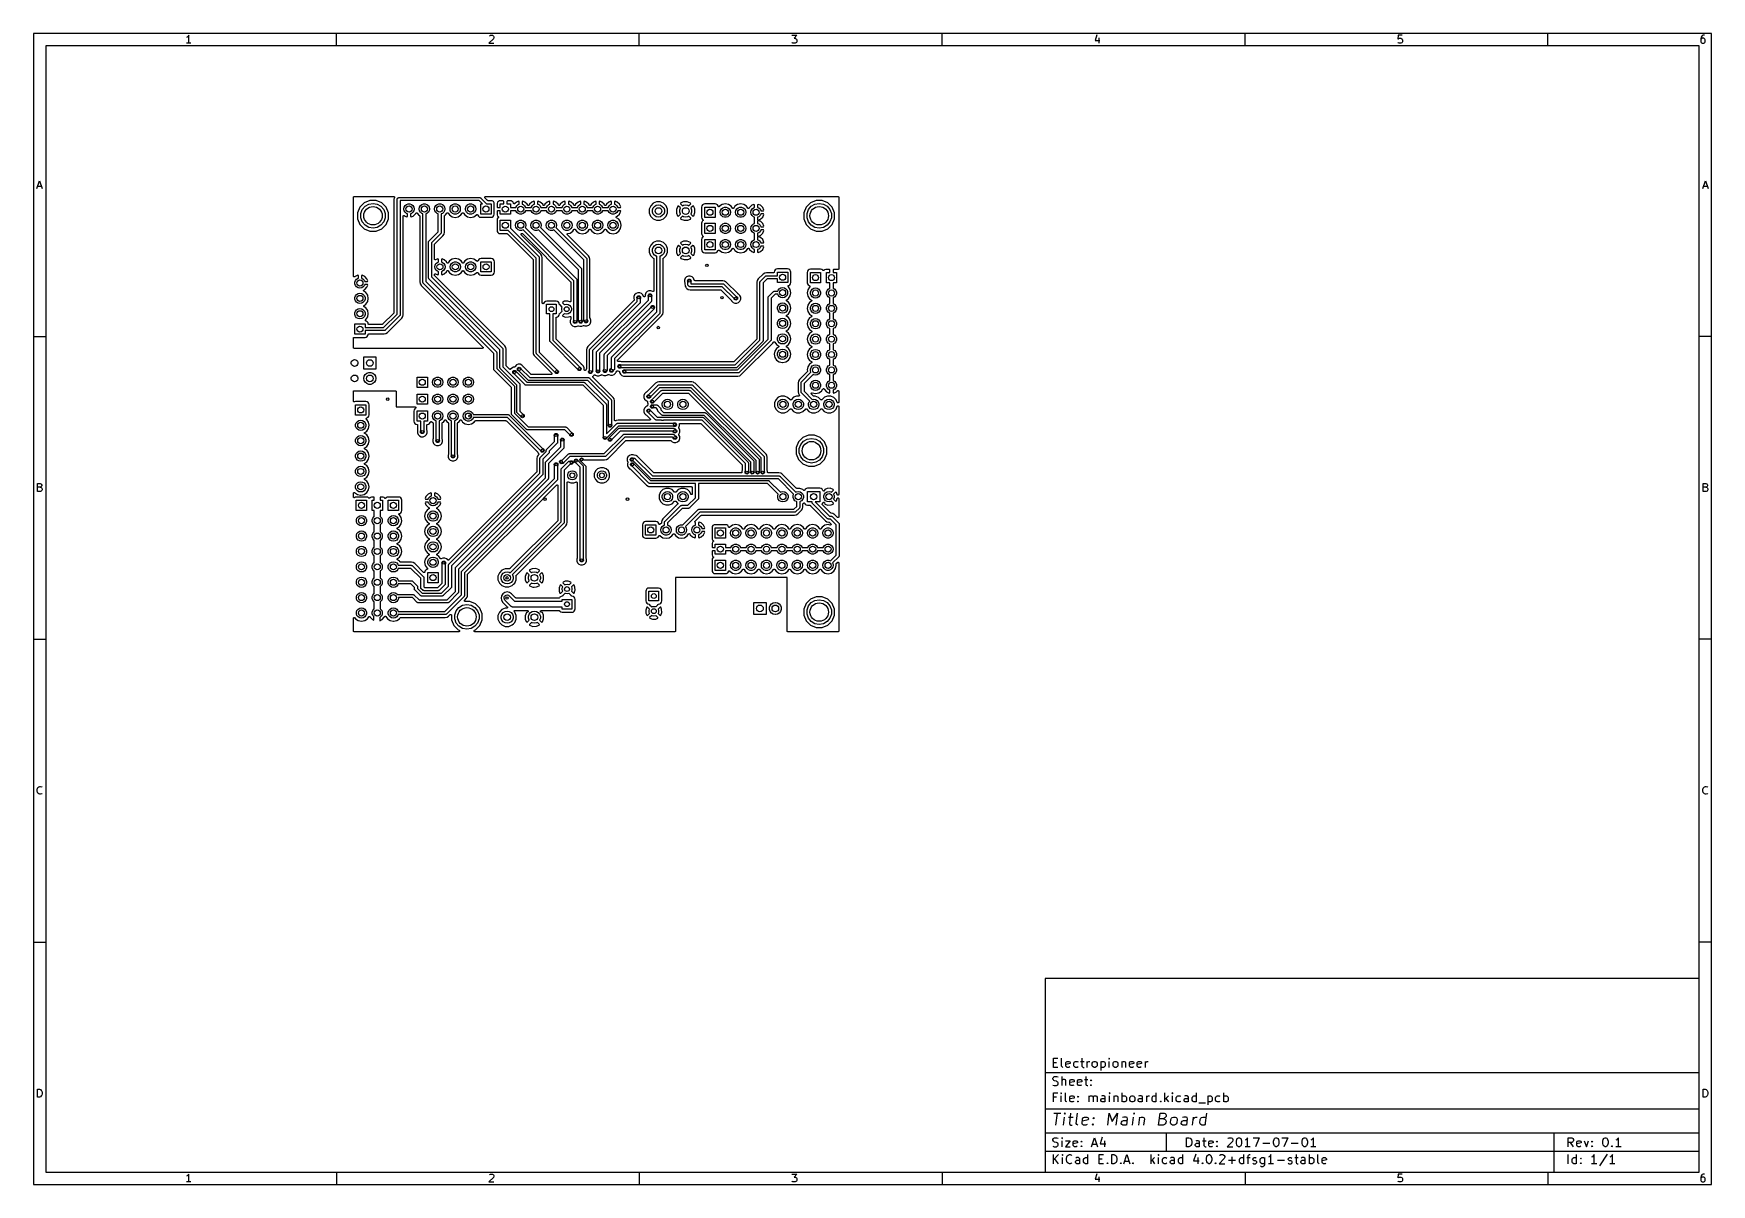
# Model space of a CAD drawing. Extents: x 10 to 287, y -200 to -10.
import ezdxf

# ---------------------------------------------------------------- set-up
doc = ezdxf.new("R2010")
doc.units = 0
doc.header["$MEASUREMENT"] = 0
doc.layers.add('BLACK', color=7, linetype='CONTINUOUS')

msp = doc.modelspace()

# ---------------------------------------------------------------- linework, layer by layer
at = {"layer": 'Black'}
for p, q in [((10, -10), (10, -200.007)), ((287.002, -10), (10, -10)), ((35.3714, -10.5976), (35.2476, -10.6595)), ((35.4952, -10.4738), (35.3714, -10.5976)), ((35.619, -10.2881), (35.4952, -10.4738)), ((35.619, -11.5881), (35.619, -10.2881)), ((60, -12), (60, -10)), ((85.9286, -10.8452), (85.1857, -11.5881)), ((85.2476, -10.4119), (85.3095, -10.35)), ((85.3095, -10.35), (85.4333, -10.2881)), ((85.4333, -10.2881), (85.7429, -10.2881)), ((85.7429, -10.2881), (85.8667, -10.35)), ((85.8667, -10.35), (85.9286, -10.4119)), ((85.9286, -10.4119), (85.9905, -10.5357)), ((85.9905, -10.6595), (85.9286, -10.8452)), ((85.9905, -10.5357), (85.9905, -10.6595)), ((110, -12), (110, -10)), ((135.186, -10.2881), (135.99, -10.2881)), ((135.99, -10.2881), (135.557, -10.7833)), ((135.557, -10.7833), (135.743, -10.7833)), ((135.743, -10.7833), (135.867, -10.8452)), ((135.867, -10.8452), (135.929, -10.9071)), ((135.929, -10.9071), (135.99, -11.031)), ((135.99, -11.031), (135.99, -11.3405)), ((160, -12), (160, -10)), ((185.557, -10.2262), (185.248, -11.1548)), ((185.867, -10.7214), (185.867, -11.5881)), ((210, -12), (210, -10)), ((235.31, -10.2881), (235.248, -10.9071)), ((235.248, -10.9071), (235.31, -10.8452)), ((235.929, -10.2881), (235.31, -10.2881)), ((235.31, -10.8452), (235.433, -10.7833)), ((235.433, -10.7833), (235.743, -10.7833)), ((235.743, -10.7833), (235.867, -10.8452)), ((235.867, -10.8452), (235.929, -10.9071)), ((235.929, -10.9071), (235.99, -11.031)), ((235.99, -11.031), (235.99, -11.3405)), ((260, -12), (260, -10)), ((285.31, -10.5976), (285.248, -10.8452)), ((285.248, -10.8452), (285.248, -11.3405)), ((285.31, -10.9071), (285.248, -11.031)), ((285.433, -10.4119), (285.31, -10.5976)), ((285.371, -10.8452), (285.31, -10.9071)), ((285.495, -10.7833), (285.371, -10.8452)), ((285.495, -10.35), (285.433, -10.4119)), ((285.619, -10.2881), (285.495, -10.35)), ((285.743, -10.7833), (285.495, -10.7833)), ((285.867, -10.2881), (285.619, -10.2881)), ((285.867, -10.8452), (285.743, -10.7833)), ((285.929, -10.9071), (285.867, -10.8452)), ((285.99, -11.031), (285.929, -10.9071)), ((285.99, -11.3405), (285.99, -11.031)), ((287.002, -200.007), (287.002, -10)), ((12, -12), (12, -198.007)), ((285.002, -12), (12, -12)), ((35.9905, -11.5881), (35.2476, -11.5881)), ((85.1857, -11.5881), (85.9905, -11.5881)), ((135.248, -11.5262), (135.186, -11.4643)), ((135.371, -11.5881), (135.248, -11.5262)), ((135.743, -11.5881), (135.371, -11.5881)), ((135.867, -11.5262), (135.743, -11.5881)), ((135.929, -11.4643), (135.867, -11.5262)), ((135.99, -11.3405), (135.929, -11.4643)), ((185.248, -11.1548), (186.052, -11.1548)), ((235.31, -11.5262), (235.248, -11.4643)), ((235.433, -11.5881), (235.31, -11.5262)), ((235.743, -11.5881), (235.433, -11.5881)), ((235.867, -11.5262), (235.743, -11.5881)), ((235.929, -11.4643), (235.867, -11.5262)), ((235.99, -11.3405), (235.929, -11.4643)), ((285.002, -198.007), (285.002, -12)), ((285.248, -11.3405), (285.31, -11.4643)), ((285.31, -11.4643), (285.371, -11.5262)), ((285.371, -11.5262), (285.495, -11.5881)), ((285.495, -11.5881), (285.743, -11.5881)), ((285.743, -11.5881), (285.867, -11.5262)), ((285.867, -11.5262), (285.929, -11.4643)), ((285.929, -11.4643), (285.99, -11.3405)), ((10.5667, -35.5881), (11, -34.2881)), ((10.6905, -35.2167), (11.3095, -35.2167)), ((11, -34.2881), (11.4333, -35.5881)), ((285.569, -35.5881), (286.002, -34.2881)), ((285.693, -35.2167), (286.312, -35.2167)), ((286.002, -34.2881), (286.436, -35.5881)), ((62.813, -37.032), (62.8149, -37.0211)), ((62.813, -40.6094), (62.813, -37.032)), ((62.8149, -37.0099), (62.8187, -36.9995)), ((62.8149, -37.0211), (62.8149, -37.0099)), ((62.8187, -36.9995), (62.8207, -36.9886)), ((62.8207, -36.9886), (62.8262, -36.9789)), ((62.8262, -36.9789), (62.83, -36.9685)), ((62.83, -36.9685), (62.8372, -36.96)), ((62.8372, -36.96), (62.8427, -36.9504)), ((62.8427, -36.9504), (62.8512, -36.9432)), ((62.8512, -36.9432), (62.8584, -36.9347)), ((62.8584, -36.9347), (62.868, -36.9292)), ((62.868, -36.9292), (62.8765, -36.922)), ((62.8765, -36.922), (62.8869, -36.9182)), ((62.8869, -36.9182), (62.8966, -36.9127)), ((62.8966, -36.9127), (62.9075, -36.9107)), ((62.9075, -36.9107), (62.9179, -36.9069)), ((62.9179, -36.9069), (62.9291, -36.9069)), ((62.9291, -36.9069), (62.94, -36.905)), ((62.94, -36.905), (69.4509, -36.905)), ((63.8879, -38.6405), (63.5004, -39.5737)), ((64.6031, -37.9266), (63.8879, -38.6405)), ((64.2735, -39.0613), (64.7289, -38.5187)), ((65.537, -37.5408), (64.6031, -37.9266)), ((64.7289, -38.5187), (65.3424, -38.1645)), ((65.3424, -38.1645), (66.04, -38.0414)), ((66.5475, -37.5416), (65.537, -37.5408)), ((66.04, -38.0414), (66.7376, -38.1645)), ((67.4807, -37.9291), (66.5475, -37.5416)), ((66.7376, -38.1645), (67.3511, -38.5187)), ((67.3511, -38.5187), (67.8065, -39.0613)), ((68.1946, -38.6443), (67.4807, -37.9291)), ((68.5804, -39.5782), (68.1946, -38.6443)), ((69.4509, -36.905), (69.455, -36.9057)), ((69.455, -36.9057), (69.4592, -36.9053)), ((69.4592, -36.9053), (69.4766, -36.9095)), ((69.4766, -36.9095), (69.4943, -36.9127)), ((69.4943, -36.9127), (69.498, -36.9148)), ((69.498, -36.9148), (69.502, -36.9158)), ((69.5587, -37.0981), (69.4984, -37.4013)), ((69.4984, -37.4013), (69.4984, -56.0722)), ((69.502, -36.9158), (69.517, -36.9257)), ((69.517, -36.9257), (69.5325, -36.9347)), ((69.5325, -36.9347), (69.5352, -36.9379)), ((69.5352, -36.9379), (69.5387, -36.9403)), ((69.5387, -36.9403), (69.5493, -36.9547)), ((69.5493, -36.9547), (69.5609, -36.9685)), ((69.5609, -37.0955), (69.5587, -37.0981)), ((69.5609, -36.9685), (69.5623, -36.9724)), ((69.567, -37.0786), (69.5609, -37.0955)), ((69.5623, -36.9724), (69.5648, -36.9758)), ((69.5648, -36.9758), (69.5698, -36.9931)), ((69.5742, -37.0622), (69.567, -37.0786)), ((69.5698, -36.9931), (69.5759, -37.0099)), ((69.5745, -37.058), (69.5742, -37.0622)), ((69.5759, -37.0541), (69.5745, -37.058)), ((69.5759, -37.0099), (69.5759, -37.0141)), ((69.5759, -37.0141), (69.5771, -37.0182)), ((69.5771, -37.0182), (69.5759, -37.0361)), ((69.5759, -37.0361), (69.5759, -37.0541)), ((70.0064, -37.3888), (70.0083, -37.378)), ((70.0064, -56.3352), (70.0064, -37.3888)), ((70.0074, -37.367), (70.0158, -37.3355)), ((70.0083, -37.378), (70.0074, -37.367)), ((70.0158, -37.3355), (70.0215, -37.3033)), ((70.0215, -37.3033), (70.027, -37.2938)), ((70.027, -37.2938), (70.0298, -37.2831)), ((70.0298, -37.2831), (70.0486, -37.2564)), ((70.0486, -37.2564), (70.0649, -37.2281)), ((70.0649, -37.2281), (70.0733, -37.221)), ((70.0733, -37.221), (70.0796, -37.212)), ((70.0796, -37.212), (70.1304, -37.1612)), ((70.1304, -37.1612), (70.1394, -37.1549)), ((70.1394, -37.1549), (70.1465, -37.1465)), ((70.1465, -37.1465), (70.1748, -37.1302)), ((70.1748, -37.1302), (70.2015, -37.1114)), ((70.2015, -37.1114), (70.2122, -37.1086)), ((70.2122, -37.1086), (70.2217, -37.1031)), ((70.2217, -37.1031), (70.2539, -37.0974)), ((70.2539, -37.0974), (70.2854, -37.089)), ((70.2854, -37.089), (70.2964, -37.0899)), ((70.2964, -37.0899), (70.3072, -37.088)), ((70.3072, -37.088), (83.6676, -37.088)), ((83.564, -37.588), (70.5064, -37.588)), ((70.5064, -37.588), (70.5064, -56.4388)), ((71.1336, -38.9604), (71.1849, -38.6696)), ((71.1849, -38.6696), (71.3325, -38.414)), ((71.3325, -38.414), (71.5586, -38.2242)), ((71.5586, -38.2242), (71.836, -38.1233)), ((71.836, -38.1233), (72.1312, -38.1233)), ((72.1312, -38.1233), (72.4086, -38.2242)), ((72.4086, -38.2242), (72.6347, -38.414)), ((72.6347, -38.414), (72.7823, -38.6696)), ((72.7823, -38.6696), (72.8336, -38.9604)), ((73.6736, -38.9604), (73.7249, -38.6696)), ((73.7249, -38.6696), (73.8725, -38.414)), ((73.8725, -38.414), (74.0986, -38.2242)), ((74.0986, -38.2242), (74.376, -38.1233)), ((74.376, -38.1233), (74.6712, -38.1233)), ((74.6712, -38.1233), (74.9486, -38.2242)), ((74.9486, -38.2242), (75.1747, -38.414)), ((75.1747, -38.414), (75.3223, -38.6696)), ((75.3223, -38.6696), (75.3736, -38.9604)), ((76.2136, -38.9604), (76.2649, -38.6696)), ((76.2649, -38.6696), (76.4125, -38.414)), ((76.4125, -38.414), (76.6386, -38.2242)), ((76.6386, -38.2242), (76.916, -38.1233)), ((76.916, -38.1233), (77.2112, -38.1233)), ((77.2112, -38.1233), (77.4886, -38.2242)), ((77.4886, -38.2242), (77.7147, -38.414)), ((77.7147, -38.414), (77.8623, -38.6696)), ((77.8623, -38.6696), (77.9136, -38.9604)), ((78.7536, -38.9604), (78.8049, -38.6696)), ((78.8049, -38.6696), (78.9525, -38.414)), ((78.9525, -38.414), (79.1786, -38.2242)), ((79.1786, -38.2242), (79.456, -38.1233)), ((79.456, -38.1233), (79.7512, -38.1233)), ((79.7512, -38.1233), (80.0286, -38.2242)), ((80.0286, -38.2242), (80.2547, -38.414)), ((80.2547, -38.414), (80.4023, -38.6696)), ((80.4023, -38.6696), (80.4536, -38.9604)), ((81.2936, -38.9604), (81.3449, -38.6696)), ((81.3449, -38.6696), (81.4925, -38.414)), ((81.4925, -38.414), (81.7186, -38.2242)), ((81.7186, -38.2242), (81.996, -38.1233)), ((81.996, -38.1233), (82.2912, -38.1233)), ((82.2912, -38.1233), (82.5686, -38.2242)), ((82.5686, -38.2242), (82.7947, -38.414)), ((82.7947, -38.414), (82.9423, -38.6696)), ((82.9423, -38.6696), (82.9936, -38.9604)), ((84.0896, -38.1136), (83.564, -37.588)), ((83.6676, -37.088), (83.6784, -37.0899)), ((83.6784, -37.0899), (83.6894, -37.089)), ((83.6894, -37.089), (83.7209, -37.0974)), ((83.7209, -37.0974), (83.7531, -37.1031)), ((83.7531, -37.1031), (83.7626, -37.1086)), ((83.7626, -37.1086), (83.7733, -37.1114)), ((83.7733, -37.1114), (83.8, -37.1302)), ((83.8, -37.1302), (83.8283, -37.1465)), ((83.8283, -37.1465), (83.8354, -37.1549)), ((83.8336, -39.8136), (83.8336, -38.1136)), ((83.8336, -38.1136), (84.0896, -38.1136)), ((83.8354, -37.1549), (83.8444, -37.1612)), ((83.8444, -37.1612), (84.7968, -38.1136)), ((84.4867, -37.0431), (84.4881, -37.0265)), ((84.4881, -37.0485), (84.4867, -37.0431)), ((84.4881, -37.0099), (84.49, -37.0047)), ((84.4881, -37.0265), (84.4881, -37.0099)), ((84.4881, -37.0541), (84.4881, -37.0485)), ((84.4938, -37.0696), (84.4881, -37.0541)), ((84.49, -37.0047), (84.4905, -36.9991)), ((84.4905, -36.9991), (84.4975, -36.9841)), ((84.4981, -37.0857), (84.4938, -37.0696)), ((84.4975, -36.9841), (84.5032, -36.9685)), ((84.5013, -37.0902), (84.4981, -37.0857)), ((84.5032, -37.0955), (84.5013, -37.0902)), ((84.5032, -36.9685), (84.5068, -36.9642)), ((84.5139, -37.1082), (84.5032, -37.0955)), ((84.5068, -36.9642), (84.5091, -36.9592)), ((84.5091, -36.9592), (84.5209, -36.9474)), ((84.5234, -37.1218), (84.5139, -37.1082)), ((84.5209, -36.9474), (84.5315, -36.9347)), ((84.9575, -37.556), (84.5234, -37.1218)), ((84.5315, -36.9347), (84.5364, -36.9319)), ((84.5364, -36.9319), (84.5403, -36.928)), ((84.5403, -36.928), (84.5554, -36.921)), ((84.5554, -36.921), (84.5697, -36.9127)), ((84.5697, -36.9127), (84.5752, -36.9117)), ((84.5752, -36.9117), (84.5803, -36.9093)), ((84.5803, -36.9093), (84.5968, -36.9079)), ((84.5968, -36.9079), (84.6132, -36.905)), ((84.6132, -36.905), (142.8, -36.905)), ((84.7968, -38.1136), (85.5336, -38.1136)), ((84.9621, -37.5592), (84.9575, -37.556)), ((84.9657, -37.5634), (84.9621, -37.5592)), ((84.9801, -37.5717), (84.9657, -37.5634)), ((84.9937, -37.5813), (84.9801, -37.5717)), ((84.9991, -37.5827), (84.9937, -37.5813)), ((85.0039, -37.5855), (84.9991, -37.5827)), ((85.0202, -37.5884), (85.0039, -37.5855)), ((85.0363, -37.5927), (85.0202, -37.5884)), ((85.0418, -37.5922), (85.0363, -37.5927)), ((85.0473, -37.5932), (85.0418, -37.5922)), ((85.5209, -37.5932), (85.0473, -37.5932)), ((85.7351, -37.6365), (85.5209, -37.5932)), ((85.5336, -38.1136), (85.5336, -39.8136)), ((85.9048, -37.7525), (85.7351, -37.6365)), ((86.0165, -37.9261), (85.9048, -37.7525)), ((86.0372, -38.0362), (86.0165, -37.9261)), ((86.054, -38.1254), (86.0372, -38.0362)), ((86.054, -39.8009), (86.054, -38.1254)), ((86.6033, -37.8512), (86.526, -38.038)), ((86.526, -38.038), (86.526, -38.6506)), ((86.526, -38.6506), (86.6104, -38.735)), ((86.7462, -37.7083), (86.6033, -37.8512)), ((86.6104, -38.735), (87.034, -38.735)), ((86.933, -37.631), (86.7462, -37.7083)), ((87.5456, -37.631), (86.933, -37.631)), ((87.034, -38.735), (87.034, -38.139)), ((87.034, -38.139), (87.63, -38.139)), ((87.63, -37.7154), (87.5456, -37.631)), ((87.63, -38.139), (87.63, -37.7154)), ((88.2224, -37.631), (88.138, -37.7154)), ((88.138, -37.7154), (88.138, -38.139)), ((88.138, -38.139), (88.734, -38.139)), ((88.835, -37.631), (88.2224, -37.631)), ((88.734, -38.139), (88.734, -38.735)), ((88.734, -38.735), (89.6182, -38.735)), ((89.0218, -37.7083), (88.835, -37.631)), ((89.1647, -37.8512), (89.0218, -37.7083)), ((89.2418, -38.0375), (89.1647, -37.8512)), ((89.2477, -38.0467), (89.2418, -38.0375)), ((89.2518, -38.0568), (89.2477, -38.0467)), ((89.2594, -38.0652), (89.2518, -38.0568)), ((89.2655, -38.0747), (89.2594, -38.0652)), ((89.2742, -38.0813), (89.2655, -38.0747)), ((89.2815, -38.0894), (89.2742, -38.0813)), ((89.2915, -38.0947), (89.2815, -38.0894)), ((89.3005, -38.1015), (89.2915, -38.0947)), ((89.3109, -38.1048), (89.3005, -38.1015)), ((89.3206, -38.1099), (89.3109, -38.1048)), ((89.3318, -38.1114), (89.3206, -38.1099)), ((89.3426, -38.1148), (89.3318, -38.1114)), ((89.3535, -38.1143), (89.3426, -38.1148)), ((89.3643, -38.1158), (89.3535, -38.1143)), ((89.3754, -38.1134), (89.3643, -38.1158)), ((89.3866, -38.1129), (89.3754, -38.1134)), ((89.3967, -38.1087), (89.3866, -38.1129)), ((89.4074, -38.1063), (89.3967, -38.1087)), ((89.4169, -38.1003), (89.4074, -38.1063)), ((89.4274, -38.096), (89.4169, -38.1003)), ((89.4354, -38.0886), (89.4274, -38.096)), ((89.4447, -38.0827), (89.4354, -38.0886)), ((89.7262, -37.8262), (89.4447, -38.0827)), ((89.6182, -38.735), (89.6253, -38.695)), ((89.6253, -38.695), (89.7729, -38.4394)), ((90.0606, -37.6877), (89.7262, -37.8262)), ((89.7729, -38.4394), (89.999, -38.2496)), ((89.999, -38.2496), (90.17, -38.1874)), ((90.17, -37.7454), (90.0606, -37.6877)), ((90.17, -38.1874), (90.17, -37.7454)), ((90.7874, -37.6877), (90.678, -37.7454)), ((90.678, -37.7454), (90.678, -38.1874)), ((90.678, -38.1874), (90.849, -38.2496)), ((91.1218, -37.8262), (90.7874, -37.6877)), ((90.849, -38.2496), (91.0751, -38.4394)), ((91.0751, -38.4394), (91.2227, -38.695)), ((91.515, -38.1845), (91.1218, -37.8262)), ((91.2227, -38.695), (91.2298, -38.735)), ((91.2298, -38.735), (92.1582, -38.735)), ((91.579, -38.3209), (91.515, -38.1845)), ((91.5852, -38.3297), (91.579, -38.3209)), ((91.5898, -38.3395), (91.5852, -38.3297)), ((91.5978, -38.3476), (91.5898, -38.3395)), ((91.6044, -38.357), (91.5978, -38.3476)), ((91.6133, -38.3632), (91.6044, -38.357)), ((91.6209, -38.3708), (91.6133, -38.3632)), ((91.6312, -38.3757), (91.6209, -38.3708)), ((91.6406, -38.3822), (91.6312, -38.3757)), ((91.651, -38.385), (91.6406, -38.3822)), ((91.6608, -38.3895), (91.651, -38.385)), ((91.6722, -38.3906), (91.6608, -38.3895)), ((91.6833, -38.3935), (91.6722, -38.3906)), ((91.694, -38.3925), (91.6833, -38.3935)), ((91.7047, -38.3935), (91.694, -38.3925)), ((91.7158, -38.3906), (91.7047, -38.3935)), ((91.7272, -38.3895), (91.7158, -38.3906)), ((91.737, -38.385), (91.7272, -38.3895)), ((91.7474, -38.3822), (91.737, -38.385)), ((91.7568, -38.3757), (91.7474, -38.3822)), ((91.7671, -38.3708), (91.7568, -38.3757)), ((91.7747, -38.3632), (91.7671, -38.3708)), ((91.7836, -38.357), (91.7747, -38.3632)), ((91.7902, -38.3476), (91.7836, -38.357)), ((91.7982, -38.3395), (91.7902, -38.3476)), ((91.8028, -38.3297), (91.7982, -38.3395)), ((91.809, -38.3209), (91.8028, -38.3297)), ((91.873, -38.1845), (91.809, -38.3209)), ((92.2662, -37.8262), (91.873, -38.1845)), ((92.1582, -38.735), (92.1653, -38.695)), ((92.1653, -38.695), (92.3129, -38.4394)), ((92.6006, -37.6877), (92.2662, -37.8262)), ((92.3129, -38.4394), (92.539, -38.2496)), ((92.539, -38.2496), (92.71, -38.1874)), ((92.71, -37.7454), (92.6006, -37.6877)), ((92.71, -38.1874), (92.71, -37.7454)), ((93.3274, -37.6877), (93.218, -37.7454)), ((93.218, -37.7454), (93.218, -38.1874)), ((93.218, -38.1874), (93.389, -38.2496)), ((93.6618, -37.8262), (93.3274, -37.6877)), ((93.389, -38.2496), (93.6151, -38.4394)), ((93.6151, -38.4394), (93.7627, -38.695)), ((94.055, -38.1845), (93.6618, -37.8262)), ((93.7627, -38.695), (93.7698, -38.735)), ((93.7698, -38.735), (94.6982, -38.735)), ((94.119, -38.3209), (94.055, -38.1845)), ((94.1252, -38.3297), (94.119, -38.3209)), ((94.1298, -38.3395), (94.1252, -38.3297)), ((94.1378, -38.3476), (94.1298, -38.3395)), ((94.1444, -38.357), (94.1378, -38.3476)), ((94.1533, -38.3632), (94.1444, -38.357)), ((94.1609, -38.3708), (94.1533, -38.3632)), ((94.1712, -38.3757), (94.1609, -38.3708)), ((94.1806, -38.3822), (94.1712, -38.3757)), ((94.191, -38.385), (94.1806, -38.3822)), ((94.2008, -38.3895), (94.191, -38.385)), ((94.2122, -38.3906), (94.2008, -38.3895)), ((94.2233, -38.3935), (94.2122, -38.3906)), ((94.234, -38.3925), (94.2233, -38.3935)), ((94.2447, -38.3935), (94.234, -38.3925)), ((94.2558, -38.3906), (94.2447, -38.3935)), ((94.2672, -38.3895), (94.2558, -38.3906)), ((94.277, -38.385), (94.2672, -38.3895)), ((94.2874, -38.3822), (94.277, -38.385)), ((94.2968, -38.3757), (94.2874, -38.3822)), ((94.3071, -38.3708), (94.2968, -38.3757)), ((94.3147, -38.3632), (94.3071, -38.3708)), ((94.3236, -38.357), (94.3147, -38.3632)), ((94.3302, -38.3476), (94.3236, -38.357)), ((94.3382, -38.3395), (94.3302, -38.3476)), ((94.3428, -38.3297), (94.3382, -38.3395)), ((94.349, -38.3209), (94.3428, -38.3297)), ((94.413, -38.1845), (94.349, -38.3209)), ((94.8062, -37.8262), (94.413, -38.1845)), ((94.6982, -38.735), (94.7053, -38.695)), ((94.7053, -38.695), (94.8529, -38.4394)), ((95.1406, -37.6877), (94.8062, -37.8262)), ((94.8529, -38.4394), (95.079, -38.2496)), ((95.079, -38.2496), (95.25, -38.1874)), ((95.25, -37.7454), (95.1406, -37.6877)), ((95.25, -38.1874), (95.25, -37.7454)), ((95.8674, -37.6877), (95.758, -37.7454)), ((95.758, -37.7454), (95.758, -38.1874)), ((95.758, -38.1874), (95.929, -38.2496)), ((96.2018, -37.8262), (95.8674, -37.6877)), ((95.929, -38.2496), (96.1551, -38.4394)), ((96.1551, -38.4394), (96.3027, -38.695)), ((96.595, -38.1845), (96.2018, -37.8262)), ((96.3027, -38.695), (96.3098, -38.735)), ((96.3098, -38.735), (97.2382, -38.735)), ((96.659, -38.3209), (96.595, -38.1845)), ((96.6652, -38.3297), (96.659, -38.3209)), ((96.6698, -38.3395), (96.6652, -38.3297)), ((96.6778, -38.3476), (96.6698, -38.3395)), ((96.6844, -38.357), (96.6778, -38.3476)), ((96.6933, -38.3632), (96.6844, -38.357)), ((96.7009, -38.3708), (96.6933, -38.3632)), ((96.7112, -38.3757), (96.7009, -38.3708)), ((96.7206, -38.3822), (96.7112, -38.3757)), ((96.731, -38.385), (96.7206, -38.3822)), ((96.7408, -38.3895), (96.731, -38.385)), ((96.7522, -38.3906), (96.7408, -38.3895)), ((96.7633, -38.3935), (96.7522, -38.3906)), ((96.774, -38.3925), (96.7633, -38.3935)), ((96.7847, -38.3935), (96.774, -38.3925)), ((96.7958, -38.3906), (96.7847, -38.3935)), ((96.8072, -38.3895), (96.7958, -38.3906)), ((96.817, -38.385), (96.8072, -38.3895)), ((96.8274, -38.3822), (96.817, -38.385)), ((96.8368, -38.3757), (96.8274, -38.3822)), ((96.8471, -38.3708), (96.8368, -38.3757)), ((96.8547, -38.3632), (96.8471, -38.3708)), ((96.8636, -38.357), (96.8547, -38.3632)), ((96.8702, -38.3476), (96.8636, -38.357)), ((96.8782, -38.3395), (96.8702, -38.3476)), ((96.8828, -38.3297), (96.8782, -38.3395)), ((96.889, -38.3209), (96.8828, -38.3297)), ((96.953, -38.1845), (96.889, -38.3209)), ((97.3462, -37.8262), (96.953, -38.1845)), ((97.2382, -38.735), (97.2453, -38.695)), ((97.2453, -38.695), (97.3929, -38.4394)), ((97.6806, -37.6877), (97.3462, -37.8262)), ((97.3929, -38.4394), (97.619, -38.2496)), ((97.619, -38.2496), (97.79, -38.1874)), ((97.79, -37.7454), (97.6806, -37.6877)), ((97.79, -38.1874), (97.79, -37.7454)), ((98.4074, -37.6877), (98.298, -37.7454)), ((98.298, -37.7454), (98.298, -38.1874)), ((98.298, -38.1874), (98.469, -38.2496)), ((98.7418, -37.8262), (98.4074, -37.6877)), ((98.469, -38.2496), (98.6951, -38.4394)), ((98.6951, -38.4394), (98.8427, -38.695)), ((99.135, -38.1845), (98.7418, -37.8262)), ((98.8427, -38.695), (98.8498, -38.735)), ((98.8498, -38.735), (99.7782, -38.735)), ((99.199, -38.3209), (99.135, -38.1845)), ((99.2052, -38.3297), (99.199, -38.3209)), ((99.2098, -38.3395), (99.2052, -38.3297)), ((99.2178, -38.3476), (99.2098, -38.3395)), ((99.2244, -38.357), (99.2178, -38.3476)), ((99.2333, -38.3632), (99.2244, -38.357)), ((99.2409, -38.3708), (99.2333, -38.3632)), ((99.2512, -38.3757), (99.2409, -38.3708)), ((99.2606, -38.3822), (99.2512, -38.3757)), ((99.271, -38.385), (99.2606, -38.3822)), ((99.2808, -38.3895), (99.271, -38.385)), ((99.2922, -38.3906), (99.2808, -38.3895)), ((99.3033, -38.3935), (99.2922, -38.3906)), ((99.314, -38.3925), (99.3033, -38.3935)), ((99.3247, -38.3935), (99.314, -38.3925)), ((99.3358, -38.3906), (99.3247, -38.3935)), ((99.3472, -38.3895), (99.3358, -38.3906)), ((99.357, -38.385), (99.3472, -38.3895)), ((99.3674, -38.3822), (99.357, -38.385)), ((99.3768, -38.3757), (99.3674, -38.3822)), ((99.3871, -38.3708), (99.3768, -38.3757)), ((99.3947, -38.3632), (99.3871, -38.3708)), ((99.4036, -38.357), (99.3947, -38.3632)), ((99.4102, -38.3476), (99.4036, -38.357)), ((99.4182, -38.3395), (99.4102, -38.3476)), ((99.4228, -38.3297), (99.4182, -38.3395)), ((99.429, -38.3209), (99.4228, -38.3297)), ((99.493, -38.1845), (99.429, -38.3209)), ((99.8862, -37.8262), (99.493, -38.1845)), ((99.7782, -38.735), (99.7853, -38.695)), ((99.7853, -38.695), (99.9329, -38.4394)), ((100.221, -37.6877), (99.8862, -37.8262)), ((99.9329, -38.4394), (100.159, -38.2496)), ((100.159, -38.2496), (100.33, -38.1874)), ((100.33, -37.7454), (100.221, -37.6877)), ((100.33, -38.1874), (100.33, -37.7454)), ((100.947, -37.6877), (100.838, -37.7454)), ((100.838, -37.7454), (100.838, -38.1874)), ((100.838, -38.1874), (101.009, -38.2496)), ((101.282, -37.8262), (100.947, -37.6877)), ((101.009, -38.2496), (101.235, -38.4394)), ((101.235, -38.4394), (101.383, -38.695)), ((101.675, -38.1845), (101.282, -37.8262)), ((101.383, -38.695), (101.39, -38.735)), ((101.39, -38.735), (102.318, -38.735)), ((101.739, -38.3209), (101.675, -38.1845)), ((101.745, -38.3297), (101.739, -38.3209)), ((101.75, -38.3395), (101.745, -38.3297)), ((101.758, -38.3476), (101.75, -38.3395)), ((101.764, -38.357), (101.758, -38.3476)), ((101.773, -38.3632), (101.764, -38.357)), ((101.781, -38.3708), (101.773, -38.3632)), ((101.791, -38.3757), (101.781, -38.3708)), ((101.801, -38.3822), (101.791, -38.3757)), ((101.811, -38.385), (101.801, -38.3822)), ((101.821, -38.3895), (101.811, -38.385)), ((101.832, -38.3906), (101.821, -38.3895)), ((101.843, -38.3935), (101.832, -38.3906)), ((101.854, -38.3925), (101.843, -38.3935)), ((101.865, -38.3935), (101.854, -38.3925)), ((101.876, -38.3906), (101.865, -38.3935)), ((101.887, -38.3895), (101.876, -38.3906)), ((101.897, -38.385), (101.887, -38.3895)), ((101.907, -38.3822), (101.897, -38.385)), ((101.917, -38.3757), (101.907, -38.3822)), ((101.927, -38.3708), (101.917, -38.3757)), ((101.935, -38.3632), (101.927, -38.3708)), ((101.944, -38.357), (101.935, -38.3632)), ((101.95, -38.3476), (101.944, -38.357)), ((101.958, -38.3395), (101.95, -38.3476)), ((101.963, -38.3297), (101.958, -38.3395)), ((101.969, -38.3209), (101.963, -38.3297)), ((102.033, -38.1845), (101.969, -38.3209)), ((102.426, -37.8262), (102.033, -38.1845)), ((102.318, -38.735), (102.325, -38.695)), ((102.325, -38.695), (102.473, -38.4394)), ((102.761, -37.6877), (102.426, -37.8262)), ((102.473, -38.4394), (102.699, -38.2496)), ((102.699, -38.2496), (102.87, -38.1874)), ((102.87, -37.7454), (102.761, -37.6877)), ((102.87, -38.1874), (102.87, -37.7454)), ((103.487, -37.6877), (103.378, -37.7454)), ((103.378, -37.7454), (103.378, -38.1874)), ((103.378, -38.1874), (103.549, -38.2496)), ((103.822, -37.8262), (103.487, -37.6877)), ((103.549, -38.2496), (103.775, -38.4394)), ((103.775, -38.4394), (103.923, -38.695)), ((104.215, -38.1845), (103.822, -37.8262)), ((103.923, -38.695), (103.93, -38.735)), ((103.93, -38.735), (104.858, -38.735)), ((104.279, -38.3209), (104.215, -38.1845)), ((104.285, -38.3297), (104.279, -38.3209)), ((104.29, -38.3395), (104.285, -38.3297)), ((104.298, -38.3476), (104.29, -38.3395)), ((104.304, -38.357), (104.298, -38.3476)), ((104.313, -38.3632), (104.304, -38.357)), ((104.321, -38.3708), (104.313, -38.3632)), ((104.331, -38.3757), (104.321, -38.3708)), ((104.341, -38.3822), (104.331, -38.3757)), ((104.351, -38.385), (104.341, -38.3822)), ((104.361, -38.3895), (104.351, -38.385)), ((104.372, -38.3906), (104.361, -38.3895)), ((104.383, -38.3935), (104.372, -38.3906)), ((104.394, -38.3925), (104.383, -38.3935)), ((104.405, -38.3935), (104.394, -38.3925)), ((104.416, -38.3906), (104.405, -38.3935)), ((104.427, -38.3895), (104.416, -38.3906)), ((104.437, -38.385), (104.427, -38.3895)), ((104.447, -38.3822), (104.437, -38.385)), ((104.457, -38.3757), (104.447, -38.3822)), ((104.467, -38.3708), (104.457, -38.3757)), ((104.475, -38.3632), (104.467, -38.3708)), ((104.484, -38.357), (104.475, -38.3632)), ((104.49, -38.3476), (104.484, -38.357)), ((104.498, -38.3395), (104.49, -38.3476)), ((104.503, -38.3297), (104.498, -38.3395)), ((104.509, -38.3209), (104.503, -38.3297)), ((104.573, -38.1845), (104.509, -38.3209)), ((104.966, -37.8262), (104.573, -38.1845)), ((104.858, -38.735), (104.865, -38.695)), ((104.865, -38.695), (105.013, -38.4394)), ((105.301, -37.6877), (104.966, -37.8262)), ((105.013, -38.4394), (105.239, -38.2496)), ((105.239, -38.2496), (105.41, -38.1874)), ((105.41, -37.7454), (105.301, -37.6877)), ((105.41, -38.1874), (105.41, -37.7454)), ((106.027, -37.6877), (105.918, -37.7454)), ((105.918, -37.7454), (105.918, -38.1874)), ((105.918, -38.1874), (106.089, -38.2496)), ((106.362, -37.8262), (106.027, -37.6877)), ((106.089, -38.2496), (106.315, -38.4394)), ((106.315, -38.4394), (106.463, -38.695)), ((106.755, -38.1845), (106.362, -37.8262)), ((106.463, -38.695), (106.47, -38.735)), ((106.47, -38.735), (106.908, -38.735)), ((106.964, -38.629), (106.755, -38.1845)), ((106.908, -38.735), (106.964, -38.629)), ((111.879, -38.4409), (111.649, -38.9949)), ((112.304, -38.017), (111.879, -38.4409)), ((112.288, -38.7943), (112.512, -38.5272)), ((112.858, -37.7879), (112.304, -38.017)), ((112.512, -38.5272), (112.814, -38.3529)), ((112.814, -38.3529), (113.157, -38.2924)), ((113.458, -37.7885), (112.858, -37.7879)), ((113.157, -38.2924), (113.5, -38.3529)), ((114.012, -38.0185), (113.458, -37.7885)), ((113.5, -38.3529), (113.802, -38.5272)), ((113.802, -38.5272), (114.026, -38.7943)), ((114.227, -38.2334), (114.012, -38.0185)), ((114.436, -38.4431), (114.227, -38.2334)), ((114.665, -38.9976), (114.436, -38.4431)), ((116.336, -38.5208), (116.139, -39.0522)), ((116.472, -38.4706), (116.336, -38.5208)), ((116.791, -38.7898), (116.472, -38.4706)), ((116.883, -37.9729), (116.831, -38.1114)), ((116.831, -38.1114), (117.161, -38.441)), ((117.299, -37.8004), (116.883, -37.9729)), ((117.161, -38.441), (117.314, -38.3529)), ((117.901, -37.7781), (117.299, -37.8004)), ((117.314, -38.3529), (117.657, -38.2924)), ((117.657, -38.2924), (118, -38.3529)), ((118.432, -37.9756), (117.901, -37.7781)), ((118, -38.3529), (118.153, -38.441)), ((118.153, -38.441), (118.483, -38.1114)), ((118.483, -38.1114), (118.432, -37.9756)), ((118.842, -38.4706), (118.523, -38.7898)), ((118.98, -38.5218), (118.842, -38.4706)), ((119.052, -38.6956), (118.98, -38.5218)), ((119.153, -38.9383), (119.052, -38.6956)), ((119.052, -38.6956), (119.052, -38.6956)), ((120.339, -38.4455), (120.296, -38.6597)), ((120.296, -38.6597), (120.296, -40.3352)), ((120.455, -38.2758), (120.339, -38.4455)), ((120.629, -38.1641), (120.455, -38.2758)), ((120.828, -38.1266), (120.629, -38.1641)), ((120.816, -40.347), (120.816, -38.647)), ((120.816, -38.647), (122.516, -38.647)), ((122.503, -38.1266), (120.828, -38.1266)), ((122.717, -38.1699), (122.503, -38.1266)), ((122.516, -38.647), (122.516, -40.347)), ((122.887, -38.2859), (122.717, -38.1699)), ((122.999, -38.4595), (122.887, -38.2859)), ((123.003, -38.4829), (122.999, -38.4595)), ((123.009, -38.4991), (123.003, -38.4829)), ((123.014, -38.5156), (123.009, -38.4991)), ((123.017, -38.5196), (123.014, -38.5156)), ((123.019, -38.5242), (123.017, -38.5196)), ((123.03, -38.5373), (123.019, -38.5242)), ((123.04, -38.5512), (123.03, -38.5373)), ((123.044, -38.5539), (123.04, -38.5512)), ((123.048, -38.5577), (123.044, -38.5539)), ((123.063, -38.5661), (123.048, -38.5577)), ((123.077, -38.5757), (123.063, -38.5661)), ((123.082, -38.5769), (123.077, -38.5757)), ((123.086, -38.5793), (123.082, -38.5769)), ((123.103, -38.5821), (123.086, -38.5793)), ((123.12, -38.5862), (123.103, -38.5821)), ((123.125, -38.5856), (123.12, -38.5862)), ((123.13, -38.5864), (123.125, -38.5856)), ((123.147, -38.5833), (123.13, -38.5864)), ((123.164, -38.5814), (123.147, -38.5833)), ((123.168, -38.5792), (123.164, -38.5814)), ((123.173, -38.5783), (123.168, -38.5792)), ((123.188, -38.5695), (123.173, -38.5783)), ((123.203, -38.5619), (123.188, -38.5695)), ((123.207, -38.5583), (123.203, -38.5619)), ((123.211, -38.5558), (123.207, -38.5583)), ((123.222, -38.5425), (123.211, -38.5558)), ((123.234, -38.53), (123.222, -38.5425)), ((123.248, -38.5094), (123.234, -38.53)), ((123.687, -38.2156), (123.248, -38.5094)), ((123.555, -38.9474), (123.781, -38.7576)), ((124.206, -38.1124), (123.687, -38.2156)), ((123.781, -38.7576), (124.058, -38.6567)), ((124.058, -38.6567), (124.354, -38.6567)), ((124.725, -38.2156), (124.206, -38.1124)), ((124.354, -38.6567), (124.631, -38.7576)), ((124.631, -38.7576), (124.857, -38.9474)), ((125.164, -38.5094), (124.725, -38.2156)), ((125.37, -38.8176), (125.164, -38.5094)), ((125.788, -38.5094), (125.582, -38.8176)), ((126.227, -38.2156), (125.788, -38.5094)), ((126.095, -38.9474), (126.321, -38.7576)), ((126.746, -38.1124), (126.227, -38.2156)), ((126.321, -38.7576), (126.598, -38.6567)), ((126.598, -38.6567), (126.894, -38.6567)), ((127.265, -38.2156), (126.746, -38.1124)), ((126.894, -38.6567), (127.171, -38.7576)), ((127.171, -38.7576), (127.397, -38.9474)), ((127.704, -38.5094), (127.265, -38.2156)), ((127.918, -38.8291), (127.704, -38.5094)), ((128.195, -38.6925), (128.139, -38.8125)), ((128.588, -38.3342), (128.195, -38.6925)), ((128.923, -38.1957), (128.588, -38.3342)), ((128.635, -38.9474), (128.861, -38.7576)), ((128.861, -38.7576), (129.032, -38.6954)), ((129.032, -38.2534), (128.923, -38.1957)), ((129.032, -38.6954), (129.032, -38.2534)), ((129.649, -38.1957), (129.54, -38.2534)), ((129.54, -38.2534), (129.54, -38.6954)), ((129.54, -38.6954), (129.711, -38.7576)), ((129.984, -38.3342), (129.649, -38.1957)), ((129.711, -38.7576), (129.937, -38.9474)), ((130.377, -38.6925), (129.984, -38.3342)), ((130.586, -39.137), (130.377, -38.6925)), ((137.548, -38.6405), (137.16, -39.5737)), ((138.263, -37.9266), (137.548, -38.6405)), ((137.934, -39.0613), (138.389, -38.5187)), ((139.197, -37.5408), (138.263, -37.9266)), ((138.389, -38.5187), (139.002, -38.1645)), ((139.002, -38.1645), (139.7, -38.0414)), ((140.207, -37.5416), (139.197, -37.5408)), ((139.7, -38.0414), (140.398, -38.1645)), ((141.141, -37.9291), (140.207, -37.5416)), ((140.398, -38.1645), (141.011, -38.5187)), ((141.011, -38.5187), (141.466, -39.0613)), ((141.855, -38.6443), (141.141, -37.9291)), ((142.24, -39.5782), (141.855, -38.6443)), ((142.8, -36.905), (142.811, -36.9069)), ((142.811, -36.9069), (142.822, -36.9069)), ((142.822, -36.9069), (142.832, -36.9107)), ((142.832, -36.9107), (142.843, -36.9127)), ((142.843, -36.9127), (142.853, -36.9182)), ((142.853, -36.9182), (142.863, -36.922)), ((142.863, -36.922), (142.872, -36.9292)), ((142.872, -36.9292), (142.882, -36.9347)), ((142.882, -36.9347), (142.889, -36.9432)), ((142.889, -36.9432), (142.897, -36.9504)), ((142.897, -36.9504), (142.903, -36.96)), ((142.903, -36.96), (142.91, -36.9685)), ((142.91, -36.9685), (142.914, -36.9789)), ((142.914, -36.9789), (142.919, -36.9886)), ((142.919, -36.9886), (142.921, -36.9995)), ((142.921, -36.9995), (142.925, -37.0099)), ((142.925, -37.0099), (142.925, -37.0211)), ((142.925, -37.0211), (142.927, -37.032)), ((142.927, -37.032), (142.927, -48.845)), ((62.813, -50.0513), (62.813, -40.6094)), ((63.5004, -39.5737), (63.4996, -40.5842)), ((63.4996, -40.5842), (63.8854, -41.5181)), ((63.8854, -41.5181), (64.5993, -42.2333)), ((64.0312, -39.727), (64.2735, -39.0613)), ((64.0312, -40.4354), (64.0312, -39.727)), ((64.2735, -41.1011), (64.0312, -40.4354)), ((64.7289, -41.6437), (64.2735, -41.1011)), ((67.8065, -41.1011), (67.3511, -41.6437)), ((67.4769, -42.2358), (68.1921, -41.5219)), ((67.8065, -39.0613), (68.0488, -39.727)), ((68.0488, -40.4354), (67.8065, -41.1011)), ((68.0488, -39.727), (68.0488, -40.4354)), ((68.1921, -41.5219), (68.5796, -40.5887)), ((68.5796, -40.5887), (68.5804, -39.5782)), ((71.0144, -40.1666), (71.0168, -40.1532)), ((71.0144, -56.4263), (71.0144, -40.1666)), ((71.0168, -40.1532), (71.0173, -40.1395)), ((71.0173, -40.1395), (71.0206, -40.1316)), ((71.0206, -40.1316), (71.0221, -40.1232)), ((71.0221, -40.1232), (71.0289, -40.1114)), ((71.0289, -40.1114), (71.0341, -40.0987)), ((71.0341, -40.0987), (71.0398, -40.0924)), ((71.0398, -40.0924), (71.0441, -40.085)), ((71.0441, -40.085), (71.0546, -40.0762)), ((71.0546, -40.0762), (71.0638, -40.0661)), ((71.0638, -40.0661), (71.0714, -40.0621)), ((71.0714, -40.0621), (71.0779, -40.0567)), ((71.0779, -40.0567), (71.0908, -40.052)), ((71.0908, -40.052), (71.1029, -40.0456)), ((71.1029, -40.0456), (71.1113, -40.0445)), ((71.1113, -40.0445), (71.1193, -40.0416)), ((71.1193, -40.0416), (71.133, -40.0416)), ((71.133, -40.0416), (71.1466, -40.0397)), ((71.1336, -38.9668), (71.1336, -38.9604)), ((71.1849, -39.2576), (71.1336, -38.9668)), ((71.1466, -40.0397), (71.1549, -40.0416)), ((71.1549, -40.0416), (71.1635, -40.0416)), ((71.1635, -40.0416), (71.1763, -40.0463)), ((71.1763, -40.0463), (71.1897, -40.0492)), ((71.3325, -39.5132), (71.1849, -39.2576)), ((71.1897, -40.0492), (71.1969, -40.0537)), ((71.1969, -40.0537), (71.2049, -40.0567)), ((71.2049, -40.0567), (71.2154, -40.0655)), ((71.2154, -40.0655), (71.2269, -40.0728)), ((71.2269, -40.0728), (71.2858, -40.1264)), ((71.2858, -40.1264), (71.6202, -40.2649)), ((71.5586, -39.703), (71.3325, -39.5132)), ((71.7296, -39.7652), (71.5586, -39.703)), ((71.6202, -40.2649), (71.7296, -40.2072)), ((71.7296, -40.2072), (71.7296, -39.7652)), ((72.4086, -39.703), (72.2376, -39.7652)), ((72.2376, -39.7652), (72.2376, -40.2072)), ((72.2376, -40.2072), (72.347, -40.2649)), ((72.347, -40.2649), (72.6814, -40.1264)), ((72.6347, -39.5132), (72.4086, -39.703)), ((72.7823, -39.2576), (72.6347, -39.5132)), ((72.6814, -40.1264), (73.0746, -39.7681)), ((72.8336, -38.9668), (72.7823, -39.2576)), ((72.8336, -38.9604), (72.8336, -38.9668)), ((73.0746, -39.7681), (73.1309, -39.6481)), ((73.1309, -39.6481), (73.1317, -39.6471)), ((73.1317, -39.6471), (73.132, -39.6459)), ((73.132, -39.6459), (73.1444, -39.629)), ((73.1444, -39.629), (73.1563, -39.612)), ((73.1563, -39.612), (73.1573, -39.6113)), ((73.1573, -39.6113), (73.1581, -39.6103)), ((73.1581, -39.6103), (73.1754, -39.5987)), ((73.1754, -39.5987), (73.1925, -39.5868)), ((73.1925, -39.5868), (73.1937, -39.5865)), ((73.1937, -39.5865), (73.1947, -39.5858)), ((73.1947, -39.5858), (73.215, -39.5808)), ((73.215, -39.5808), (73.2352, -39.5755)), ((73.2352, -39.5755), (73.2364, -39.5756)), ((73.2364, -39.5756), (73.2376, -39.5753)), ((73.2376, -39.5753), (73.2583, -39.5776)), ((73.2583, -39.5776), (73.2791, -39.5795)), ((73.2791, -39.5795), (73.2802, -39.58)), ((73.2802, -39.58), (73.2814, -39.5801)), ((73.2814, -39.5801), (73.3001, -39.5893)), ((73.3001, -39.5893), (73.319, -39.5982)), ((73.319, -39.5982), (73.3199, -39.5991)), ((73.3199, -39.5991), (73.321, -39.5996)), ((73.321, -39.5996), (73.3354, -39.6147)), ((73.3354, -39.6147), (73.3501, -39.6295)), ((73.3501, -39.6295), (73.3506, -39.6306)), ((73.3506, -39.6306), (73.3515, -39.6315)), ((73.3515, -39.6315), (73.5651, -39.9512)), ((73.5651, -39.9512), (73.7092, -40.0474)), ((73.6736, -38.9668), (73.6736, -38.9604)), ((73.7249, -39.2576), (73.6736, -38.9668)), ((73.7092, -40.0474), (73.7221, -40.0599)), ((73.7221, -40.0599), (73.7359, -40.0714)), ((73.8725, -39.5132), (73.7249, -39.2576)), ((73.7359, -40.0714), (73.738, -40.075)), ((73.738, -40.075), (73.741, -40.0779)), ((73.741, -40.0779), (73.749, -40.094)), ((73.749, -40.094), (73.7579, -40.1096)), ((73.7579, -40.1096), (73.7587, -40.1137)), ((73.7587, -40.1137), (73.7605, -40.1175)), ((73.7605, -40.1175), (73.7625, -40.1353)), ((73.7625, -40.1353), (73.7656, -40.153)), ((73.7656, -40.153), (73.7656, -51.0161)), ((74.0986, -39.703), (73.8725, -39.5132)), ((74.2736, -39.7667), (74.0986, -39.703)), ((74.2736, -51.0286), (74.2736, -39.7667)), ((74.9486, -39.703), (74.7736, -39.7667)), ((74.7736, -39.7667), (74.7736, -50.925)), ((75.1747, -39.5132), (74.9486, -39.703)), ((75.3223, -39.2576), (75.1747, -39.5132)), ((75.3736, -38.9668), (75.3223, -39.2576)), ((75.3736, -38.9604), (75.3736, -38.9668)), ((76.2136, -38.9668), (76.2136, -38.9604)), ((76.2649, -39.2576), (76.2136, -38.9668)), ((76.4125, -39.5132), (76.2649, -39.2576)), ((76.6386, -39.703), (76.4125, -39.5132)), ((76.8136, -39.7667), (76.6386, -39.703)), ((76.8136, -42.7208), (76.8136, -39.7667)), ((77.4886, -39.703), (77.3136, -39.7667)), ((77.3136, -39.7667), (77.3136, -42.8244)), ((77.7147, -39.5132), (77.4886, -39.703)), ((77.8623, -39.2576), (77.7147, -39.5132)), ((77.8216, -40.153), (77.8247, -40.1353)), ((77.8216, -42.8119), (77.8216, -40.153)), ((77.8247, -40.1353), (77.8267, -40.1175)), ((77.8267, -40.1175), (77.8285, -40.1137)), ((77.8285, -40.1137), (77.8293, -40.1096)), ((77.8293, -40.1096), (77.8382, -40.094)), ((77.8382, -40.094), (77.8462, -40.0779)), ((77.8462, -40.0779), (77.8492, -40.075)), ((77.8492, -40.075), (77.8513, -40.0714)), ((77.8513, -40.0714), (77.8651, -40.0599)), ((77.9136, -38.9668), (77.8623, -39.2576)), ((77.8651, -40.0599), (77.878, -40.0474)), ((77.878, -40.0474), (78.0221, -39.9512)), ((77.9136, -38.9604), (77.9136, -38.9668)), ((78.0221, -39.9512), (78.228, -39.643)), ((78.228, -39.643), (78.2376, -39.633)), ((78.2376, -39.633), (78.2458, -39.6218)), ((78.2458, -39.6218), (78.2527, -39.6172)), ((78.2527, -39.6172), (78.2585, -39.6112)), ((78.2585, -39.6112), (78.2709, -39.605)), ((78.2709, -39.605), (78.2825, -39.5973)), ((78.2825, -39.5973), (78.2906, -39.5953)), ((78.2906, -39.5953), (78.2981, -39.5916)), ((78.2981, -39.5916), (78.3118, -39.5901)), ((78.3118, -39.5901), (78.3253, -39.5868)), ((78.3253, -39.5868), (78.3336, -39.5878)), ((78.3336, -39.5878), (78.3419, -39.5868)), ((78.3419, -39.5868), (78.3554, -39.5901)), ((78.3554, -39.5901), (78.3691, -39.5916)), ((78.3691, -39.5916), (78.3766, -39.5953)), ((78.3766, -39.5953), (78.3847, -39.5973)), ((78.3847, -39.5973), (78.3963, -39.605)), ((78.3963, -39.605), (78.4087, -39.6112)), ((78.4087, -39.6112), (78.4145, -39.6172)), ((78.4145, -39.6172), (78.4214, -39.6218)), ((78.4214, -39.6218), (78.4296, -39.633)), ((78.4296, -39.633), (78.4392, -39.643)), ((78.4392, -39.643), (78.6451, -39.9512)), ((78.6451, -39.9512), (79.0849, -40.245)), ((78.7536, -38.9668), (78.7536, -38.9604)), ((78.8049, -39.2576), (78.7536, -38.9668)), ((78.9525, -39.5132), (78.8049, -39.2576)), ((79.1786, -39.703), (78.9525, -39.5132)), ((79.0849, -40.245), (79.6036, -40.3482)), ((79.456, -39.8039), (79.1786, -39.703)), ((79.7512, -39.8039), (79.456, -39.8039)), ((79.6036, -40.3482), (80.1223, -40.245)), ((80.0286, -39.703), (79.7512, -39.8039)), ((80.2547, -39.5132), (80.0286, -39.703)), ((80.1223, -40.245), (80.5621, -39.9512)), ((80.4023, -39.2576), (80.2547, -39.5132)), ((80.4536, -38.9668), (80.4023, -39.2576)), ((80.4536, -38.9604), (80.4536, -38.9668)), ((80.5621, -39.9512), (80.768, -39.643)), ((80.768, -39.643), (80.7776, -39.633)), ((80.7776, -39.633), (80.7858, -39.6218)), ((80.7858, -39.6218), (80.7927, -39.6172)), ((80.7927, -39.6172), (80.7985, -39.6112)), ((80.7985, -39.6112), (80.8109, -39.605)), ((80.8109, -39.605), (80.8225, -39.5973)), ((80.8225, -39.5973), (80.8306, -39.5953)), ((80.8306, -39.5953), (80.8381, -39.5916)), ((80.8381, -39.5916), (80.8518, -39.5901)), ((80.8518, -39.5901), (80.8653, -39.5868)), ((80.8653, -39.5868), (80.8736, -39.5878)), ((80.8736, -39.5878), (80.8819, -39.5868)), ((80.8819, -39.5868), (80.8954, -39.5901)), ((80.8954, -39.5901), (80.9091, -39.5916)), ((80.9091, -39.5916), (80.9166, -39.5953)), ((80.9166, -39.5953), (80.9247, -39.5973)), ((80.9247, -39.5973), (80.9363, -39.605)), ((80.9363, -39.605), (80.9487, -39.6112)), ((80.9487, -39.6112), (80.9545, -39.6172)), ((80.9545, -39.6172), (80.9614, -39.6218)), ((80.9614, -39.6218), (80.9696, -39.633)), ((80.9696, -39.633), (80.9792, -39.643)), ((80.9792, -39.643), (81.1851, -39.9512)), ((81.1851, -39.9512), (81.6249, -40.245)), ((81.2936, -38.9668), (81.2936, -38.9604)), ((81.3449, -39.2576), (81.2936, -38.9668)), ((81.4925, -39.5132), (81.3449, -39.2576)), ((81.7186, -39.703), (81.4925, -39.5132)), ((81.6249, -40.245), (82.1436, -40.3482)), ((81.996, -39.8039), (81.7186, -39.703)), ((82.2912, -39.8039), (81.996, -39.8039)), ((82.1436, -40.3482), (82.6623, -40.245)), ((82.5686, -39.703), (82.2912, -39.8039)), ((82.7947, -39.5132), (82.5686, -39.703)), ((82.6623, -40.245), (83.1021, -39.9512)), ((82.9423, -39.2576), (82.7947, -39.5132)), ((82.9936, -38.9668), (82.9423, -39.2576)), ((82.9936, -38.9604), (82.9936, -38.9668)), ((83.1021, -39.9512), (83.1159, -39.9306)), ((83.1159, -39.9306), (83.1278, -39.9181)), ((83.1278, -39.9181), (83.1387, -39.9048)), ((83.1387, -39.9048), (83.1429, -39.9023)), ((83.1429, -39.9023), (83.1464, -39.8987)), ((83.1464, -39.8987), (83.1618, -39.8911)), ((83.1618, -39.8911), (83.1766, -39.8823)), ((83.1766, -39.8823), (83.1815, -39.8814)), ((83.1815, -39.8814), (83.1859, -39.8792)), ((83.1859, -39.8792), (83.2031, -39.8773)), ((83.2031, -39.8773), (83.22, -39.8742)), ((83.22, -39.8742), (83.2249, -39.875)), ((83.2249, -39.875), (83.2298, -39.8744)), ((83.2298, -39.8744), (83.2465, -39.8785)), ((83.2465, -39.8785), (83.2635, -39.8813)), ((83.2635, -39.8813), (83.2678, -39.8837)), ((83.2678, -39.8837), (83.2726, -39.8849)), ((83.2726, -39.8849), (83.2869, -39.8945)), ((83.2869, -39.8945), (83.302, -39.9029)), ((83.302, -39.9029), (83.3052, -39.9067)), ((83.3052, -39.9067), (83.3093, -39.9094)), ((83.3093, -39.9094), (83.3195, -39.9233)), ((83.3195, -39.9233), (83.3307, -39.9364)), ((83.3307, -39.9364), (83.3324, -39.941)), ((83.3324, -39.941), (83.3354, -39.945)), ((83.3354, -39.945), (83.3402, -39.9615)), ((83.3402, -39.9615), (83.3463, -39.9777)), ((83.3463, -39.9777), (83.3507, -40.0011)), ((83.3507, -40.0011), (83.4624, -40.1747)), ((83.4624, -40.1747), (83.6321, -40.2907)), ((83.6321, -40.2907), (83.8463, -40.334)), ((85.5336, -39.8136), (83.8336, -39.8136)), ((83.8463, -40.334), (85.5218, -40.334)), ((85.5218, -40.334), (85.7211, -40.2965)), ((85.7211, -40.2965), (85.8947, -40.1848)), ((85.8947, -40.1848), (86.0107, -40.0151)), ((86.0107, -40.0151), (86.054, -39.8009)), ((86.5569, -40.6045), (86.5136, -40.8187)), ((86.5136, -40.8187), (86.5136, -42.4942)), ((86.6104, -39.243), (86.526, -39.3274)), ((86.526, -39.3274), (86.526, -39.94)), ((86.526, -39.94), (86.6033, -40.1268)), ((86.6729, -40.4348), (86.5569, -40.6045)), ((86.6033, -40.1268), (86.7066, -40.2301)), ((87.034, -39.243), (86.6104, -39.243)), ((86.6856, -40.4267), (86.6729, -40.4348)), ((86.6874, -40.425), (86.6856, -40.4267)), ((86.6897, -40.4239), (86.6874, -40.425)), ((86.7036, -40.41), (86.6897, -40.4239)), ((86.7179, -40.3967), (86.7036, -40.41)), ((86.7066, -40.2301), (86.7081, -40.2321)), ((86.7081, -40.2321), (86.7101, -40.2336)), ((86.7101, -40.2336), (86.7207, -40.2501)), ((86.7191, -40.3945), (86.7179, -40.3967)), ((86.7209, -40.3927), (86.7191, -40.3945)), ((86.7207, -40.2501), (86.7319, -40.2662)), ((86.7291, -40.3749), (86.7209, -40.3927)), ((86.7381, -40.3575), (86.7291, -40.3749)), ((86.7319, -40.2662), (86.7326, -40.2686)), ((86.7326, -40.2686), (86.7339, -40.2707)), ((86.7339, -40.2707), (86.7383, -40.2898)), ((86.7384, -40.355), (86.7381, -40.3575)), ((86.7383, -40.2898), (86.7433, -40.3088)), ((86.7395, -40.3527), (86.7384, -40.355)), ((86.7412, -40.3332), (86.7395, -40.3527)), ((86.7437, -40.3137), (86.7412, -40.3332)), ((86.7433, -40.3088), (86.7431, -40.3113)), ((86.7431, -40.3113), (86.7437, -40.3137)), ((87.034, -39.839), (87.034, -39.243)), ((88.734, -39.839), (87.034, -39.839)), ((87.034, -42.506), (87.034, -40.806)), ((87.034, -40.806), (88.734, -40.806)), ((89.6182, -39.243), (88.734, -39.243)), ((88.734, -39.243), (88.734, -39.839)), ((88.734, -40.806), (88.734, -42.1524)), ((89.574, -41.6528), (89.6253, -41.362)), ((89.6253, -39.283), (89.6182, -39.243)), ((89.7729, -39.5386), (89.6253, -39.283)), ((89.6253, -41.362), (89.7729, -41.1064)), ((89.999, -39.7284), (89.7729, -39.5386)), ((89.7729, -41.1064), (89.999, -40.9166)), ((90.2764, -39.8293), (89.999, -39.7284)), ((89.999, -40.9166), (90.2764, -40.8157)), ((90.5716, -39.8293), (90.2764, -39.8293)), ((90.2764, -40.8157), (90.5716, -40.8157)), ((90.849, -39.7284), (90.5716, -39.8293)), ((90.5716, -40.8157), (90.849, -40.9166)), ((91.0751, -39.5386), (90.849, -39.7284)), ((90.849, -40.9166), (91.0751, -41.1064)), ((91.2227, -39.283), (91.0751, -39.5386)), ((91.0751, -41.1064), (91.2227, -41.362)), ((91.2298, -39.243), (91.2227, -39.283)), ((91.2227, -41.362), (91.274, -41.6528)), ((92.1582, -39.243), (91.2298, -39.243)), ((92.114, -41.6528), (92.1653, -41.362)), ((92.1653, -39.283), (92.1582, -39.243)), ((92.3129, -39.5386), (92.1653, -39.283)), ((92.1653, -41.362), (92.3129, -41.1064)), ((92.539, -39.7284), (92.3129, -39.5386)), ((92.3129, -41.1064), (92.539, -40.9166)), ((92.8164, -39.8293), (92.539, -39.7284)), ((92.539, -40.9166), (92.8164, -40.8157)), ((93.1116, -39.8293), (92.8164, -39.8293)), ((92.8164, -40.8157), (93.1116, -40.8157)), ((93.389, -39.7284), (93.1116, -39.8293)), ((93.1116, -40.8157), (93.389, -40.9166)), ((93.6151, -39.5386), (93.389, -39.7284)), ((93.389, -40.9166), (93.6151, -41.1064)), ((93.7627, -39.283), (93.6151, -39.5386)), ((93.6151, -41.1064), (93.7627, -41.362)), ((93.7698, -39.243), (93.7627, -39.283)), ((93.7627, -41.362), (93.814, -41.6528)), ((94.6982, -39.243), (93.7698, -39.243)), ((94.654, -41.6528), (94.7053, -41.362)), ((94.7053, -39.283), (94.6982, -39.243)), ((94.8529, -39.5386), (94.7053, -39.283)), ((94.7053, -41.362), (94.8529, -41.1064)), ((95.079, -39.7284), (94.8529, -39.5386)), ((94.8529, -41.1064), (95.079, -40.9166)), ((95.3564, -39.8293), (95.079, -39.7284)), ((95.079, -40.9166), (95.3564, -40.8157)), ((95.6516, -39.8293), (95.3564, -39.8293)), ((95.3564, -40.8157), (95.6516, -40.8157)), ((95.929, -39.7284), (95.6516, -39.8293)), ((95.6516, -40.8157), (95.929, -40.9166)), ((96.1551, -39.5386), (95.929, -39.7284)), ((95.929, -40.9166), (96.1551, -41.1064)), ((96.3027, -39.283), (96.1551, -39.5386)), ((96.1551, -41.1064), (96.3027, -41.362)), ((96.3098, -39.243), (96.3027, -39.283)), ((96.3027, -41.362), (96.354, -41.6528)), ((97.2382, -39.243), (96.3098, -39.243)), ((97.194, -41.6528), (97.2453, -41.362)), ((97.2453, -39.283), (97.2382, -39.243)), ((97.3929, -39.5386), (97.2453, -39.283)), ((97.2453, -41.362), (97.3929, -41.1064)), ((97.619, -39.7284), (97.3929, -39.5386)), ((97.3929, -41.1064), (97.619, -40.9166)), ((97.8964, -39.8293), (97.619, -39.7284)), ((97.619, -40.9166), (97.8964, -40.8157)), ((98.1916, -39.8293), (97.8964, -39.8293)), ((97.8964, -40.8157), (98.1916, -40.8157)), ((98.469, -39.7284), (98.1916, -39.8293)), ((98.1916, -40.8157), (98.469, -40.9166)), ((98.6951, -39.5386), (98.469, -39.7284)), ((98.469, -40.9166), (98.6951, -41.1064)), ((98.8427, -39.283), (98.6951, -39.5386)), ((98.6951, -41.1064), (98.8427, -41.362)), ((98.8498, -39.243), (98.8427, -39.283)), ((98.8427, -41.362), (98.894, -41.6528)), ((99.7782, -39.243), (98.8498, -39.243)), ((99.734, -41.6528), (99.7853, -41.362)), ((99.7853, -39.283), (99.7782, -39.243)), ((99.9329, -39.5386), (99.7853, -39.283)), ((99.7853, -41.362), (99.9329, -41.1064)), ((100.159, -39.7284), (99.9329, -39.5386)), ((99.9329, -41.1064), (100.159, -40.9166)), ((100.436, -39.8293), (100.159, -39.7284)), ((100.159, -40.9166), (100.436, -40.8157)), ((100.732, -39.8293), (100.436, -39.8293)), ((100.436, -40.8157), (100.732, -40.8157)), ((101.009, -39.7284), (100.732, -39.8293)), ((100.732, -40.8157), (101.009, -40.9166)), ((101.235, -39.5386), (101.009, -39.7284)), ((101.009, -40.9166), (101.235, -41.1064)), ((101.383, -39.283), (101.235, -39.5386)), ((101.235, -41.1064), (101.383, -41.362)), ((101.39, -39.243), (101.383, -39.283)), ((101.383, -41.362), (101.434, -41.6528)), ((102.318, -39.243), (101.39, -39.243)), ((102.274, -41.6528), (102.325, -41.362)), ((102.325, -39.283), (102.318, -39.243)), ((102.473, -39.5386), (102.325, -39.283)), ((102.325, -41.362), (102.473, -41.1064)), ((102.699, -39.7284), (102.473, -39.5386)), ((102.473, -41.1064), (102.699, -40.9166)), ((102.976, -39.8293), (102.699, -39.7284)), ((102.699, -40.9166), (102.976, -40.8157)), ((103.272, -39.8293), (102.976, -39.8293)), ((102.976, -40.8157), (103.272, -40.8157)), ((103.549, -39.7284), (103.272, -39.8293)), ((103.272, -40.8157), (103.549, -40.9166)), ((103.775, -39.5386), (103.549, -39.7284)), ((103.549, -40.9166), (103.775, -41.1064)), ((103.923, -39.283), (103.775, -39.5386)), ((103.775, -41.1064), (103.923, -41.362)), ((103.93, -39.243), (103.923, -39.283)), ((103.923, -41.362), (103.974, -41.6528)), ((104.858, -39.243), (103.93, -39.243)), ((104.814, -41.6528), (104.865, -41.362)), ((104.865, -39.283), (104.858, -39.243)), ((105.013, -39.5386), (104.865, -39.283)), ((104.865, -41.362), (105.013, -41.1064)), ((105.239, -39.7284), (105.013, -39.5386)), ((105.013, -41.1064), (105.239, -40.9166)), ((105.516, -39.8293), (105.239, -39.7284)), ((105.239, -40.9166), (105.516, -40.8157)), ((105.812, -39.8293), (105.516, -39.8293)), ((105.516, -40.8157), (105.812, -40.8157)), ((106.089, -39.7284), (105.812, -39.8293)), ((105.812, -40.8157), (106.089, -40.9166)), ((106.315, -39.5386), (106.089, -39.7284)), ((106.089, -40.9166), (106.315, -41.1064)), ((106.187, -40.3009), (106.188, -40.2969)), ((106.189, -40.3188), (106.187, -40.3009)), ((106.188, -40.2927), (106.193, -40.2756)), ((106.188, -40.2969), (106.188, -40.2927)), ((106.19, -40.3367), (106.189, -40.3188)), ((106.191, -40.3406), (106.19, -40.3367)), ((106.192, -40.3448), (106.191, -40.3406)), ((106.2, -40.3609), (106.192, -40.3448)), ((106.193, -40.2756), (106.197, -40.2581)), ((106.197, -40.2581), (106.2, -40.2546)), ((106.2, -40.2546), (106.201, -40.2506)), ((106.206, -40.3775), (106.2, -40.3609)), ((106.201, -40.2506), (106.212, -40.2364)), ((106.209, -40.3806), (106.206, -40.3775)), ((106.211, -40.3843), (106.209, -40.3806)), ((106.224, -40.3968), (106.211, -40.3843)), ((106.212, -40.2364), (106.222, -40.2214)), ((106.222, -40.2214), (106.225, -40.2189)), ((106.236, -40.41), (106.224, -40.3968)), ((106.225, -40.2189), (106.228, -40.2156)), ((106.228, -40.2156), (106.243, -40.206)), ((106.24, -40.4119), (106.236, -40.41)), ((106.243, -40.4149), (106.24, -40.4119)), ((106.243, -40.206), (106.257, -40.1954)), ((106.622, -40.6684), (106.243, -40.4149)), ((106.257, -40.1954), (106.261, -40.1942)), ((106.261, -40.1942), (106.265, -40.1919)), ((106.265, -40.1919), (106.362, -40.1518)), ((106.463, -39.283), (106.315, -39.5386)), ((106.315, -41.1064), (106.463, -41.362)), ((106.362, -40.1518), (106.755, -39.7935)), ((106.47, -39.243), (106.463, -39.283)), ((106.463, -41.362), (106.514, -41.6528)), ((106.908, -39.243), (106.47, -39.243)), ((106.916, -41.1082), (106.622, -40.6684)), ((106.755, -39.7935), (106.862, -39.566)), ((106.862, -39.566), (106.964, -39.349)), ((106.964, -39.349), (106.908, -39.243)), ((107.022, -41.6394), (106.916, -41.1082)), ((111.649, -38.9949), (111.649, -39.5948)), ((111.649, -39.5948), (111.878, -40.1493)), ((111.878, -40.1493), (112.302, -40.5739)), ((112.168, -39.1219), (112.288, -38.7943)), ((112.168, -39.4705), (112.168, -39.1219)), ((112.288, -39.7981), (112.168, -39.4705)), ((112.512, -40.0652), (112.288, -39.7981)), ((112.302, -40.5739), (112.856, -40.8039)), ((112.814, -40.2395), (112.512, -40.0652)), ((113.157, -40.3), (112.814, -40.2395)), ((112.856, -40.8039), (113.456, -40.8045)), ((113.5, -40.2395), (113.157, -40.3)), ((113.456, -40.8045), (114.01, -40.5754)), ((113.802, -40.0652), (113.5, -40.2395)), ((114.026, -39.7981), (113.802, -40.0652)), ((114.01, -40.5754), (114.227, -40.3589)), ((114.026, -38.7943), (114.146, -39.1219)), ((114.146, -39.4705), (114.026, -39.7981)), ((114.146, -39.1219), (114.146, -39.4705)), ((114.227, -40.3589), (114.435, -40.1515)), ((114.435, -40.1515), (114.665, -39.5975)), ((114.665, -39.0315), (114.665, -38.9976)), ((114.665, -39.5975), (114.665, -39.0315)), ((116.139, -39.0522), (116.161, -39.6541)), ((116.161, -39.6541), (116.334, -40.0706)), ((116.334, -40.0706), (116.472, -40.1218)), ((116.472, -40.1218), (116.791, -39.8026)), ((116.668, -39.1219), (116.788, -38.7943)), ((116.668, -39.4705), (116.668, -39.1219)), ((116.788, -39.7981), (116.668, -39.4705)), ((116.788, -38.7943), (116.791, -38.7898)), ((116.791, -39.8026), (116.788, -39.7981)), ((117.161, -40.1514), (116.831, -40.481)), ((116.831, -40.481), (116.882, -40.6168)), ((116.882, -40.6168), (117.413, -40.8143)), ((117.314, -40.2395), (117.161, -40.1514)), ((117.657, -40.3), (117.314, -40.2395)), ((117.413, -40.8143), (118.015, -40.792)), ((118, -40.2395), (117.657, -40.3)), ((118.153, -40.1514), (118, -40.2395)), ((118.015, -40.792), (118.431, -40.6195)), ((118.483, -40.481), (118.153, -40.1514)), ((118.431, -40.6195), (118.483, -40.481)), ((118.523, -38.7898), (118.526, -38.7943)), ((118.526, -39.7981), (118.523, -39.8026)), ((118.523, -39.8026), (118.842, -40.1218)), ((118.526, -38.7943), (118.646, -39.1219)), ((118.646, -39.4705), (118.526, -39.7981)), ((118.646, -39.1219), (118.646, -39.4705)), ((118.842, -40.1218), (118.978, -40.0716)), ((118.978, -40.0716), (119.175, -39.5402)), ((119.175, -39.5402), (119.153, -38.9383)), ((120.296, -40.3352), (120.333, -40.5345)), ((120.339, -41.1125), (120.296, -41.3267)), ((120.296, -41.3267), (120.296, -43.0022)), ((120.333, -40.5345), (120.445, -40.7081)), ((120.455, -40.9428), (120.339, -41.1125)), ((120.445, -40.7081), (120.468, -40.7243)), ((120.466, -40.9359), (120.455, -40.9428)), ((120.476, -40.9262), (120.466, -40.9359)), ((120.468, -40.7243), (120.479, -40.7343)), ((120.488, -40.9179), (120.476, -40.9262)), ((120.479, -40.7343), (120.49, -40.7429)), ((120.492, -40.9114), (120.488, -40.9179)), ((120.49, -40.7429), (120.494, -40.7496)), ((120.498, -40.906), (120.492, -40.9114)), ((120.494, -40.7496), (120.5, -40.7551)), ((120.504, -40.8933), (120.498, -40.906)), ((120.5, -40.7551), (120.506, -40.768)), ((120.513, -40.8815), (120.504, -40.8933)), ((120.506, -40.768), (120.514, -40.78)), ((120.515, -40.8738), (120.513, -40.8815)), ((120.514, -40.78), (120.516, -40.7877)), ((120.518, -40.8668), (120.515, -40.8738)), ((120.516, -40.7877), (120.519, -40.7949)), ((120.52, -40.8526), (120.518, -40.8668)), ((120.519, -40.7949), (120.521, -40.8091)), ((120.523, -40.8388), (120.52, -40.8526)), ((120.521, -40.8091), (120.524, -40.823)), ((120.524, -40.823), (120.523, -40.8309)), ((120.523, -40.8309), (120.523, -40.8388)), ((122.516, -40.347), (120.816, -40.347)), ((120.816, -43.014), (120.816, -41.314)), ((120.816, -41.314), (122.516, -41.314)), ((122.516, -41.314), (122.516, -43.014)), ((123.356, -39.4938), (123.407, -39.203)), ((123.356, -39.5002), (123.356, -39.4938)), ((123.407, -39.791), (123.356, -39.5002)), ((123.407, -39.203), (123.555, -38.9474)), ((123.555, -40.0466), (123.407, -39.791)), ((123.781, -40.2364), (123.555, -40.0466)), ((123.555, -41.6144), (123.781, -41.4246)), ((124.058, -40.3373), (123.781, -40.2364)), ((123.781, -41.4246), (124.058, -41.3237)), ((124.354, -40.3373), (124.058, -40.3373)), ((124.058, -41.3237), (124.354, -41.3237)), ((124.631, -40.2364), (124.354, -40.3373)), ((124.354, -41.3237), (124.631, -41.4246)), ((124.857, -40.0466), (124.631, -40.2364)), ((124.631, -41.4246), (124.857, -41.6144)), ((124.857, -38.9474), (125.005, -39.203)), ((125.005, -39.791), (124.857, -40.0466)), ((125.005, -39.203), (125.056, -39.4938)), ((125.056, -39.5002), (125.005, -39.791)), ((125.056, -39.4938), (125.056, -39.5002)), ((125.38, -38.8276), (125.37, -38.8176)), ((125.388, -38.8388), (125.38, -38.8276)), ((125.395, -38.8434), (125.388, -38.8388)), ((125.401, -38.8494), (125.395, -38.8434)), ((125.413, -38.8556), (125.401, -38.8494)), ((125.425, -38.8633), (125.413, -38.8556)), ((125.433, -38.8653), (125.425, -38.8633)), ((125.44, -38.869), (125.433, -38.8653)), ((125.454, -38.8705), (125.44, -38.869)), ((125.468, -38.8738), (125.454, -38.8705)), ((125.476, -38.8728), (125.468, -38.8738)), ((125.484, -38.8738), (125.476, -38.8728)), ((125.498, -38.8705), (125.484, -38.8738)), ((125.512, -38.869), (125.498, -38.8705)), ((125.519, -38.8653), (125.512, -38.869)), ((125.527, -38.8633), (125.519, -38.8653)), ((125.539, -38.8556), (125.527, -38.8633)), ((125.551, -38.8494), (125.539, -38.8556)), ((125.557, -38.8434), (125.551, -38.8494)), ((125.564, -38.8388), (125.557, -38.8434)), ((125.572, -38.8276), (125.564, -38.8388)), ((125.582, -38.8176), (125.572, -38.8276)), ((125.896, -39.4938), (125.947, -39.203)), ((125.896, -39.5002), (125.896, -39.4938)), ((125.947, -39.791), (125.896, -39.5002)), ((125.947, -39.203), (126.095, -38.9474)), ((126.095, -40.0466), (125.947, -39.791)), ((126.321, -40.2364), (126.095, -40.0466)), ((126.095, -41.6144), (126.321, -41.4246)), ((126.598, -40.3373), (126.321, -40.2364)), ((126.321, -41.4246), (126.598, -41.3237)), ((126.894, -40.3373), (126.598, -40.3373)), ((126.598, -41.3237), (126.894, -41.3237)), ((127.171, -40.2364), (126.894, -40.3373)), ((126.894, -41.3237), (127.171, -41.4246)), ((127.397, -40.0466), (127.171, -40.2364)), ((127.171, -41.4246), (127.397, -41.6144)), ((127.397, -38.9474), (127.545, -39.203)), ((127.545, -39.791), (127.397, -40.0466)), ((127.545, -39.203), (127.596, -39.4938)), ((127.596, -39.5002), (127.545, -39.791)), ((127.596, -39.4938), (127.596, -39.5002)), ((127.919, -38.83), (127.918, -38.8291)), ((127.919, -38.8311), (127.919, -38.83)), ((127.934, -38.8459), (127.919, -38.8311)), ((127.949, -38.861), (127.934, -38.8459)), ((127.95, -38.8615), (127.949, -38.861)), ((127.951, -38.8624), (127.95, -38.8615)), ((127.969, -38.8713), (127.951, -38.8624)), ((127.988, -38.8805), (127.969, -38.8713)), ((127.989, -38.8806), (127.988, -38.8805)), ((127.99, -38.8811), (127.989, -38.8806)), ((128.011, -38.883), (127.99, -38.8811)), ((128.032, -38.8853), (128.011, -38.883)), ((128.033, -38.885), (128.032, -38.8853)), ((128.034, -38.8851), (128.033, -38.885)), ((128.055, -38.8798), (128.034, -38.8851)), ((128.075, -38.8748), (128.055, -38.8798)), ((128.076, -38.8741), (128.075, -38.8748)), ((128.077, -38.8738), (128.076, -38.8741)), ((128.094, -38.8619), (128.077, -38.8738)), ((128.112, -38.8503), (128.094, -38.8619)), ((128.113, -38.8486), (128.112, -38.8493)), ((128.112, -38.8493), (128.112, -38.8503)), ((128.125, -38.8316), (128.113, -38.8486)), ((128.138, -38.8147), (128.125, -38.8316)), ((128.139, -38.8125), (128.138, -38.8135)), ((128.138, -38.8135), (128.138, -38.8147)), ((128.436, -39.4938), (128.487, -39.203)), ((128.436, -39.5002), (128.436, -39.4938)), ((128.487, -39.791), (128.436, -39.5002)), ((128.487, -39.203), (128.635, -38.9474)), ((128.635, -40.0466), (128.487, -39.791)), ((128.861, -40.2364), (128.635, -40.0466)), ((128.635, -41.6144), (128.861, -41.4246)), ((129.032, -40.2986), (128.861, -40.2364)), ((128.861, -41.4246), (129.032, -41.3624)), ((129.007, -40.8257), (129.01, -40.8088)), ((129.007, -40.8305), (129.007, -40.8257)), ((129.007, -40.8353), (129.007, -40.8305)), ((129.01, -40.8522), (129.007, -40.8353)), ((129.01, -40.8088), (129.013, -40.7916)), ((129.013, -40.8694), (129.01, -40.8522)), ((129.013, -40.7916), (129.015, -40.7873)), ((129.015, -40.8737), (129.013, -40.8694)), ((129.015, -40.7873), (129.016, -40.7826)), ((129.016, -40.8784), (129.015, -40.8737)), ((129.016, -40.7826), (129.025, -40.7679)), ((129.025, -40.8931), (129.016, -40.8784)), ((129.025, -40.7679), (129.032, -40.7553)), ((129.032, -40.9057), (129.025, -40.8931)), ((129.032, -40.7553), (129.032, -40.2986)), ((129.032, -41.3624), (129.032, -40.9057)), ((129.711, -40.2364), (129.54, -40.2986)), ((129.54, -40.2986), (129.54, -40.7553)), ((129.54, -40.7553), (129.547, -40.7679)), ((129.547, -40.8931), (129.54, -40.9057)), ((129.54, -40.9057), (129.54, -41.3624)), ((129.54, -41.3624), (129.711, -41.4246)), ((129.547, -40.7679), (129.556, -40.7826)), ((129.556, -40.8784), (129.547, -40.8931)), ((129.556, -40.7826), (129.557, -40.7873)), ((129.557, -40.8737), (129.556, -40.8784)), ((129.557, -40.7873), (129.559, -40.7916)), ((129.559, -40.8694), (129.557, -40.8737)), ((129.559, -40.7916), (129.562, -40.8088)), ((129.562, -40.8522), (129.559, -40.8694)), ((129.562, -40.8088), (129.565, -40.8257)), ((129.565, -40.8353), (129.562, -40.8522)), ((129.565, -40.8257), (129.565, -40.8305)), ((129.565, -40.8305), (129.565, -40.8353)), ((129.937, -40.0466), (129.711, -40.2364)), ((129.711, -41.4246), (129.937, -41.6144)), ((129.778, -40.8139), (129.779, -40.8086)), ((129.778, -40.8305), (129.778, -40.8139)), ((129.778, -40.8471), (129.778, -40.8305)), ((129.779, -40.8524), (129.778, -40.8471)), ((129.779, -40.8086), (129.78, -40.803)), ((129.78, -40.858), (129.779, -40.8524)), ((129.78, -40.803), (129.786, -40.7877)), ((129.786, -40.8733), (129.78, -40.858)), ((129.786, -40.7877), (129.791, -40.7719)), ((129.791, -40.8891), (129.786, -40.8733)), ((129.791, -40.7719), (129.794, -40.7674)), ((129.794, -40.8936), (129.791, -40.8891)), ((129.794, -40.7674), (129.796, -40.7623)), ((129.796, -40.8987), (129.794, -40.8936)), ((129.796, -40.7623), (129.808, -40.75)), ((129.808, -40.911), (129.796, -40.8987)), ((129.808, -40.75), (129.818, -40.7369)), ((129.818, -40.9241), (129.808, -40.911)), ((129.818, -40.7369), (129.822, -40.7339)), ((129.822, -40.9271), (129.818, -40.9241)), ((129.822, -40.7339), (129.826, -40.7297)), ((129.826, -40.9313), (129.822, -40.9271)), ((129.826, -40.7297), (129.841, -40.7221)), ((129.841, -40.9389), (129.826, -40.9313)), ((129.841, -40.7221), (129.855, -40.7132)), ((129.855, -40.9478), (129.841, -40.9389)), ((129.855, -40.7132), (129.984, -40.6598)), ((129.984, -41.0012), (129.855, -40.9478)), ((129.937, -38.9474), (130.085, -39.203)), ((130.085, -39.791), (129.937, -40.0466)), ((129.984, -40.6598), (130.142, -40.5155)), ((130.377, -41.3595), (129.984, -41.0012)), ((130.085, -39.203), (130.092, -39.243)), ((130.092, -39.751), (130.085, -39.791)), ((130.092, -39.243), (130.53, -39.243)), ((130.53, -39.751), (130.092, -39.751)), ((130.142, -40.5155), (130.377, -40.3015)), ((130.142, -40.5155), (130.142, -40.5155)), ((130.377, -40.3015), (130.586, -39.857)), ((130.586, -41.804), (130.377, -41.3595)), ((130.53, -39.243), (130.586, -39.137)), ((130.586, -39.857), (130.53, -39.751)), ((137.16, -39.5737), (137.16, -40.5842)), ((137.16, -40.5842), (137.545, -41.5181)), ((137.545, -41.5181), (138.259, -42.2333)), ((137.691, -39.727), (137.934, -39.0613)), ((137.691, -40.4354), (137.691, -39.727)), ((137.934, -41.1011), (137.691, -40.4354)), ((138.389, -41.6437), (137.934, -41.1011)), ((141.466, -41.1011), (141.011, -41.6437)), ((141.137, -42.2358), (141.852, -41.5219)), ((141.466, -39.0613), (141.709, -39.727)), ((141.709, -40.4354), (141.466, -41.1011)), ((141.709, -39.727), (141.709, -40.4354)), ((141.852, -41.5219), (142.24, -40.5887)), ((142.24, -40.5887), (142.24, -39.5782)), ((64.5993, -42.2333), (65.5325, -42.6208)), ((65.3424, -41.9979), (64.7289, -41.6437)), ((66.04, -42.121), (65.3424, -41.9979)), ((65.5325, -42.6208), (66.543, -42.6216)), ((66.7376, -41.9979), (66.04, -42.121)), ((66.543, -42.6216), (67.4769, -42.2358)), ((67.3511, -41.6437), (66.7376, -41.9979)), ((75.2114, -44.3443), (75.2302, -44.3176)), ((75.2302, -44.3176), (75.2465, -44.2893)), ((75.2465, -44.2893), (75.2549, -44.2822)), ((75.2549, -44.2822), (75.2612, -44.2732)), ((75.2612, -44.2732), (76.8136, -42.7208)), ((77.2404, -43.0012), (75.688, -44.5536)), ((76.2332, -44.7268), (77.5907, -43.3692)), ((77.2467, -42.9922), (77.2404, -43.0012)), ((77.2551, -42.9851), (77.2467, -42.9922)), ((77.2714, -42.9568), (77.2551, -42.9851)), ((77.2902, -42.9301), (77.2714, -42.9568)), ((77.293, -42.9194), (77.2902, -42.9301)), ((77.2985, -42.9099), (77.293, -42.9194)), ((77.3042, -42.8777), (77.2985, -42.9099)), ((77.3126, -42.8462), (77.3042, -42.8777)), ((77.3136, -42.8244), (77.3117, -42.8352)), ((77.3117, -42.8352), (77.3126, -42.8462)), ((77.5907, -43.3692), (77.7616, -43.1135)), ((77.7616, -43.1135), (77.8216, -42.8119)), ((86.5136, -42.4942), (86.5511, -42.6935)), ((86.5511, -42.6935), (86.6628, -42.8671)), ((86.6628, -42.8671), (86.8325, -42.9831)), ((86.8325, -42.9831), (87.0467, -43.0264)), ((88.3804, -42.506), (87.034, -42.506)), ((87.0467, -43.0264), (88.1299, -43.0264)), ((88.1299, -43.0264), (88.1354, -43.0274)), ((88.1354, -43.0274), (88.1409, -43.0269)), ((88.1409, -43.0269), (88.157, -43.0312)), ((88.157, -43.0312), (88.1733, -43.0341)), ((88.1733, -43.0341), (88.1781, -43.0369)), ((88.1781, -43.0369), (88.1835, -43.0383)), ((88.1835, -43.0383), (88.1971, -43.0479)), ((88.1971, -43.0479), (88.2115, -43.0562)), ((88.2115, -43.0562), (88.2151, -43.0604)), ((88.2151, -43.0604), (88.2197, -43.0636)), ((88.2197, -43.0636), (92.4228, -47.2668)), ((92.968, -47.0936), (88.3804, -42.506)), ((88.734, -42.1524), (93.3948, -46.8132)), ((89.574, -41.6592), (89.574, -41.6528)), ((89.6253, -41.95), (89.574, -41.6592)), ((89.7729, -42.2056), (89.6253, -41.95)), ((89.999, -42.3954), (89.7729, -42.2056)), ((90.2764, -42.4963), (89.999, -42.3954)), ((90.5716, -42.4963), (90.2764, -42.4963)), ((90.4853, -43.1354), (90.488, -43.1177)), ((90.4861, -43.1395), (90.4853, -43.1354)), ((90.4857, -43.1437), (90.4861, -43.1395)), ((90.4904, -43.1611), (90.4857, -43.1437)), ((90.488, -43.1177), (90.4896, -43.0998)), ((90.4896, -43.0998), (90.4913, -43.096)), ((90.4939, -43.1787), (90.4904, -43.1611)), ((90.4913, -43.096), (90.492, -43.0918)), ((90.492, -43.0918), (90.5006, -43.0761)), ((90.496, -43.1823), (90.4939, -43.1787)), ((90.4971, -43.1863), (90.496, -43.1823)), ((90.5074, -43.201), (90.4971, -43.1863)), ((90.5006, -43.0761), (90.5082, -43.0598)), ((90.5167, -43.2164), (90.5074, -43.201)), ((90.5082, -43.0598), (90.5112, -43.0568)), ((90.5112, -43.0568), (90.5132, -43.0532)), ((90.5132, -43.0532), (90.5267, -43.0413)), ((90.52, -43.219), (90.5167, -43.2164)), ((90.5224, -43.2225), (90.52, -43.219)), ((93.7451, -46.4452), (90.5224, -43.2225)), ((90.5267, -43.0413), (90.5394, -43.0286)), ((90.5394, -43.0286), (90.5432, -43.0268)), ((90.5432, -43.0268), (90.5463, -43.0241)), ((90.5463, -43.0241), (90.5631, -43.0176)), ((90.5631, -43.0176), (90.5794, -43.01)), ((90.8203, -42.4058), (90.5716, -42.4963)), ((90.5794, -43.01), (90.5835, -43.0096)), ((90.5835, -43.0096), (90.5875, -43.0081)), ((90.5875, -43.0081), (90.6182, -43.002)), ((90.6182, -43.002), (90.6361, -43.0016)), ((90.6361, -43.0016), (90.654, -43)), ((90.654, -43), (90.6581, -43.0011)), ((90.6581, -43.0011), (90.6623, -43.001)), ((90.6623, -43.001), (90.6793, -43.0068)), ((90.6793, -43.0068), (90.6966, -43.0114)), ((90.6966, -43.0114), (90.7001, -43.0138)), ((90.7001, -43.0138), (90.704, -43.0152)), ((90.704, -43.0152), (90.718, -43.0264)), ((90.718, -43.0264), (90.7328, -43.0367)), ((90.7328, -43.0367), (98.6712, -50.9752)), ((99.2164, -50.802), (90.8203, -42.4058)), ((91.2227, -41.95), (91.1674, -42.0458)), ((91.1674, -42.0458), (99.6432, -50.5216)), ((91.274, -41.6592), (91.2227, -41.95)), ((91.274, -41.6528), (91.274, -41.6592)), ((92.114, -41.6592), (92.114, -41.6528)), ((92.1653, -41.95), (92.114, -41.6592)), ((92.3129, -42.2056), (92.1653, -41.95)), ((92.539, -42.3954), (92.3129, -42.2056)), ((92.8164, -42.4963), (92.539, -42.3954)), ((93.1116, -42.4963), (92.8164, -42.4963)), ((93.3603, -42.4058), (93.1116, -42.4963)), ((99.9784, -49.024), (93.3603, -42.4058)), ((93.7627, -41.95), (93.7074, -42.0458)), ((93.7074, -42.0458), (100.405, -48.7436)), ((93.814, -41.6592), (93.7627, -41.95)), ((93.814, -41.6528), (93.814, -41.6592)), ((94.654, -41.6592), (94.654, -41.6528)), ((94.7053, -41.95), (94.654, -41.6592)), ((94.8529, -42.2056), (94.7053, -41.95)), ((95.079, -42.3954), (94.8529, -42.2056)), ((95.3564, -42.4963), (95.079, -42.3954)), ((95.6516, -42.4963), (95.3564, -42.4963)), ((95.9003, -42.4058), (95.6516, -42.4963)), ((100.842, -47.3476), (95.9003, -42.4058)), ((96.3027, -41.95), (96.2474, -42.0458)), ((96.2474, -42.0458), (101.269, -47.0672)), ((96.354, -41.6592), (96.3027, -41.95)), ((96.354, -41.6528), (96.354, -41.6592)), ((97.194, -41.6592), (97.194, -41.6528)), ((97.2453, -41.95), (97.194, -41.6592)), ((97.3929, -42.2056), (97.2453, -41.95)), ((97.619, -42.3954), (97.3929, -42.2056)), ((97.8964, -42.4963), (97.619, -42.3954)), ((98.1916, -42.4963), (97.8964, -42.4963)), ((98.1053, -43.1354), (98.108, -43.1177)), ((98.1061, -43.1395), (98.1053, -43.1354)), ((98.1057, -43.1437), (98.1061, -43.1395)), ((98.1104, -43.1611), (98.1057, -43.1437)), ((98.108, -43.1177), (98.1096, -43.0998)), ((98.1096, -43.0998), (98.1113, -43.096)), ((98.1139, -43.1787), (98.1104, -43.1611)), ((98.1113, -43.096), (98.112, -43.0918)), ((98.112, -43.0918), (98.1206, -43.0761)), ((98.116, -43.1823), (98.1139, -43.1787)), ((98.1171, -43.1863), (98.116, -43.1823)), ((98.1274, -43.201), (98.1171, -43.1863)), ((98.1206, -43.0761), (98.1282, -43.0598)), ((98.1367, -43.2164), (98.1274, -43.201)), ((98.1282, -43.0598), (98.1312, -43.0568)), ((98.1312, -43.0568), (98.1332, -43.0532)), ((98.1332, -43.0532), (98.1467, -43.0413)), ((98.14, -43.219), (98.1367, -43.2164)), ((98.1424, -43.2225), (98.14, -43.219)), ((101.619, -46.6992), (98.1424, -43.2225)), ((98.1467, -43.0413), (98.1594, -43.0286)), ((98.1594, -43.0286), (98.1632, -43.0268)), ((98.1632, -43.0268), (98.1663, -43.0241)), ((98.1663, -43.0241), (98.1831, -43.0176)), ((98.1831, -43.0176), (98.1994, -43.01)), ((98.469, -42.3954), (98.1916, -42.4963)), ((98.1994, -43.01), (98.2035, -43.0096)), ((98.2035, -43.0096), (98.2075, -43.0081)), ((98.2075, -43.0081), (98.5627, -42.9374)), ((98.6951, -42.2056), (98.469, -42.3954)), ((98.5627, -42.9374), (99.0025, -42.6436)), ((98.8427, -41.95), (98.6951, -42.2056)), ((98.894, -41.6592), (98.8427, -41.95)), ((98.894, -41.6528), (98.894, -41.6592)), ((99.0025, -42.6436), (99.2084, -42.3354)), ((99.2084, -42.3354), (99.218, -42.3254)), ((99.218, -42.3254), (99.2262, -42.3142)), ((99.2262, -42.3142), (99.2331, -42.3096)), ((99.2331, -42.3096), (99.2389, -42.3036)), ((99.2389, -42.3036), (99.2513, -42.2974)), ((99.2513, -42.2974), (99.2629, -42.2897)), ((99.2629, -42.2897), (99.271, -42.2877)), ((99.271, -42.2877), (99.2785, -42.284)), ((99.2785, -42.284), (99.2922, -42.2825)), ((99.2922, -42.2825), (99.3057, -42.2792)), ((99.3057, -42.2792), (99.314, -42.2802)), ((99.314, -42.2802), (99.3223, -42.2792)), ((99.3223, -42.2792), (99.3358, -42.2825)), ((99.3358, -42.2825), (99.3495, -42.284)), ((99.3495, -42.284), (99.357, -42.2877)), ((99.357, -42.2877), (99.3651, -42.2897)), ((99.3651, -42.2897), (99.3767, -42.2974)), ((99.3767, -42.2974), (99.3891, -42.3036)), ((99.3891, -42.3036), (99.3949, -42.3096)), ((99.3949, -42.3096), (99.4018, -42.3142)), ((99.4018, -42.3142), (99.41, -42.3254)), ((99.41, -42.3254), (99.4196, -42.3354)), ((99.4196, -42.3354), (99.6255, -42.6436)), ((99.6255, -42.6436), (100.065, -42.9374)), ((99.734, -41.6592), (99.734, -41.6528)), ((99.7853, -41.95), (99.734, -41.6592)), ((99.9329, -42.2056), (99.7853, -41.95)), ((100.159, -42.3954), (99.9329, -42.2056)), ((100.065, -42.9374), (100.584, -43.0406)), ((100.436, -42.4963), (100.159, -42.3954)), ((100.732, -42.4963), (100.436, -42.4963)), ((100.584, -43.0406), (101.103, -42.9374)), ((101.009, -42.3954), (100.732, -42.4963)), ((101.235, -42.2056), (101.009, -42.3954)), ((101.103, -42.9374), (101.542, -42.6436)), ((101.383, -41.95), (101.235, -42.2056)), ((101.434, -41.6592), (101.383, -41.95)), ((101.434, -41.6528), (101.434, -41.6592)), ((101.542, -42.6436), (101.748, -42.3354)), ((101.748, -42.3354), (101.758, -42.3254)), ((101.758, -42.3254), (101.766, -42.3142)), ((101.766, -42.3142), (101.773, -42.3096)), ((101.773, -42.3096), (101.779, -42.3036)), ((101.779, -42.3036), (101.791, -42.2974)), ((101.791, -42.2974), (101.803, -42.2897)), ((101.803, -42.2897), (101.811, -42.2877)), ((101.811, -42.2877), (101.818, -42.284)), ((101.818, -42.284), (101.832, -42.2825)), ((101.832, -42.2825), (101.846, -42.2792)), ((101.846, -42.2792), (101.854, -42.2802)), ((101.854, -42.2802), (101.862, -42.2792)), ((101.862, -42.2792), (101.876, -42.2825)), ((101.876, -42.2825), (101.89, -42.284)), ((101.89, -42.284), (101.897, -42.2877)), ((101.897, -42.2877), (101.905, -42.2897)), ((101.905, -42.2897), (101.917, -42.2974)), ((101.917, -42.2974), (101.929, -42.3036)), ((101.929, -42.3036), (101.935, -42.3096)), ((101.935, -42.3096), (101.942, -42.3142)), ((101.942, -42.3142), (101.95, -42.3254)), ((101.95, -42.3254), (101.96, -42.3354)), ((101.96, -42.3354), (102.166, -42.6436)), ((102.166, -42.6436), (102.605, -42.9374)), ((102.274, -41.6592), (102.274, -41.6528)), ((102.325, -41.95), (102.274, -41.6592)), ((102.473, -42.2056), (102.325, -41.95)), ((102.699, -42.3954), (102.473, -42.2056)), ((102.605, -42.9374), (103.124, -43.0406)), ((102.976, -42.4963), (102.699, -42.3954)), ((103.272, -42.4963), (102.976, -42.4963)), ((103.124, -43.0406), (103.643, -42.9374)), ((103.549, -42.3954), (103.272, -42.4963)), ((103.775, -42.2056), (103.549, -42.3954)), ((103.643, -42.9374), (104.082, -42.6436)), ((103.923, -41.95), (103.775, -42.2056)), ((103.974, -41.6592), (103.923, -41.95)), ((103.974, -41.6528), (103.974, -41.6592)), ((104.082, -42.6436), (104.288, -42.3354)), ((104.288, -42.3354), (104.298, -42.3254)), ((104.298, -42.3254), (104.306, -42.3142)), ((104.306, -42.3142), (104.313, -42.3096)), ((104.313, -42.3096), (104.319, -42.3036)), ((104.319, -42.3036), (104.331, -42.2974)), ((104.331, -42.2974), (104.343, -42.2897)), ((104.343, -42.2897), (104.351, -42.2877)), ((104.351, -42.2877), (104.358, -42.284)), ((104.358, -42.284), (104.372, -42.2825)), ((104.372, -42.2825), (104.386, -42.2792)), ((104.386, -42.2792), (104.394, -42.2802)), ((104.394, -42.2802), (104.402, -42.2792)), ((104.402, -42.2792), (104.416, -42.2825)), ((104.416, -42.2825), (104.43, -42.284)), ((104.43, -42.284), (104.437, -42.2877)), ((104.437, -42.2877), (104.445, -42.2897)), ((104.445, -42.2897), (104.457, -42.2974)), ((104.457, -42.2974), (104.469, -42.3036)), ((104.469, -42.3036), (104.475, -42.3096)), ((104.475, -42.3096), (104.482, -42.3142)), ((104.482, -42.3142), (104.49, -42.3254)), ((104.49, -42.3254), (104.5, -42.3354)), ((104.5, -42.3354), (104.706, -42.6436)), ((104.706, -42.6436), (105.145, -42.9374)), ((104.814, -41.6592), (104.814, -41.6528)), ((104.865, -41.95), (104.814, -41.6592)), ((105.013, -42.2056), (104.865, -41.95)), ((105.239, -42.3954), (105.013, -42.2056)), ((105.145, -42.9374), (105.664, -43.0406)), ((105.516, -42.4963), (105.239, -42.3954)), ((105.812, -42.4963), (105.516, -42.4963)), ((105.664, -43.0406), (106.183, -42.9374)), ((106.089, -42.3954), (105.812, -42.4963)), ((106.315, -42.2056), (106.089, -42.3954)), ((106.183, -42.9374), (106.622, -42.6436)), ((106.463, -41.95), (106.315, -42.2056)), ((106.514, -41.6592), (106.463, -41.95)), ((106.514, -41.6528), (106.514, -41.6592)), ((106.622, -42.6436), (106.916, -42.2038)), ((106.916, -42.2038), (107.022, -41.6726)), ((107.022, -41.6726), (107.022, -41.6394)), ((112.858, -44.2879), (112.304, -44.517)), ((113.458, -44.2885), (112.858, -44.2879)), ((114.012, -44.5185), (113.458, -44.2885)), ((117.299, -44.3004), (116.883, -44.4729)), ((117.901, -44.2781), (117.299, -44.3004)), ((118.432, -44.4756), (117.901, -44.2781)), ((120.296, -43.0022), (120.333, -43.2015)), ((120.339, -43.7795), (120.296, -43.9937)), ((120.296, -43.9937), (120.296, -45.6692)), ((120.333, -43.2015), (120.445, -43.3751)), ((120.455, -43.6098), (120.339, -43.7795)), ((120.445, -43.3751), (120.468, -43.3913)), ((120.466, -43.6029), (120.455, -43.6098)), ((120.476, -43.5932), (120.466, -43.6029)), ((120.468, -43.3913), (120.479, -43.4013)), ((120.488, -43.5849), (120.476, -43.5932)), ((120.479, -43.4013), (120.49, -43.4099)), ((120.492, -43.5784), (120.488, -43.5849)), ((120.49, -43.4099), (120.494, -43.4166)), ((120.498, -43.573), (120.492, -43.5784)), ((120.494, -43.4166), (120.5, -43.4221)), ((120.504, -43.5603), (120.498, -43.573)), ((120.5, -43.4221), (120.506, -43.435)), ((120.513, -43.5485), (120.504, -43.5603)), ((120.506, -43.435), (120.514, -43.447)), ((120.515, -43.5408), (120.513, -43.5485)), ((120.514, -43.447), (120.516, -43.4547)), ((120.518, -43.5338), (120.515, -43.5408)), ((120.516, -43.4547), (120.519, -43.4619)), ((120.52, -43.5196), (120.518, -43.5338)), ((120.519, -43.4619), (120.521, -43.4761)), ((120.523, -43.5058), (120.52, -43.5196)), ((120.521, -43.4761), (120.524, -43.49)), ((120.524, -43.49), (120.523, -43.4979)), ((120.523, -43.4979), (120.523, -43.5058)), ((122.516, -43.014), (120.816, -43.014)), ((120.816, -45.681), (120.816, -43.981)), ((120.816, -43.981), (122.516, -43.981)), ((122.516, -43.981), (122.516, -45.681)), ((123.356, -42.1608), (123.407, -41.87)), ((123.356, -42.1672), (123.356, -42.1608)), ((123.407, -42.458), (123.356, -42.1672)), ((123.407, -41.87), (123.555, -41.6144)), ((123.555, -42.7136), (123.407, -42.458)), ((123.407, -44.537), (123.555, -44.2814)), ((123.781, -42.9034), (123.555, -42.7136)), ((123.555, -44.2814), (123.781, -44.0916)), ((124.058, -43.0043), (123.781, -42.9034)), ((123.781, -44.0916), (124.058, -43.9907)), ((124.354, -43.0043), (124.058, -43.0043)), ((124.058, -43.9907), (124.354, -43.9907)), ((124.631, -42.9034), (124.354, -43.0043)), ((124.354, -43.9907), (124.631, -44.0916)), ((124.857, -42.7136), (124.631, -42.9034)), ((124.631, -44.0916), (124.857, -44.2814)), ((124.857, -41.6144), (125.005, -41.87)), ((125.005, -42.458), (124.857, -42.7136)), ((124.857, -44.2814), (125.005, -44.537)), ((125.005, -41.87), (125.056, -42.1608)), ((125.056, -42.1672), (125.005, -42.458)), ((125.056, -42.1608), (125.056, -42.1672)), ((125.896, -42.1608), (125.947, -41.87)), ((125.896, -42.1672), (125.896, -42.1608)), ((125.947, -42.458), (125.896, -42.1672)), ((125.947, -41.87), (126.095, -41.6144)), ((126.095, -42.7136), (125.947, -42.458)), ((125.947, -44.537), (126.095, -44.2814)), ((126.321, -42.9034), (126.095, -42.7136)), ((126.095, -44.2814), (126.321, -44.0916)), ((126.598, -43.0043), (126.321, -42.9034)), ((126.321, -44.0916), (126.598, -43.9907)), ((126.894, -43.0043), (126.598, -43.0043)), ((126.598, -43.9907), (126.894, -43.9907)), ((127.171, -42.9034), (126.894, -43.0043)), ((126.894, -43.9907), (127.171, -44.0916)), ((127.397, -42.7136), (127.171, -42.9034)), ((127.171, -44.0916), (127.397, -44.2814)), ((127.397, -41.6144), (127.545, -41.87)), ((127.545, -42.458), (127.397, -42.7136)), ((127.397, -44.2814), (127.545, -44.537)), ((127.545, -41.87), (127.596, -42.1608)), ((127.596, -42.1672), (127.545, -42.458)), ((127.596, -42.1608), (127.596, -42.1672)), ((128.436, -42.1608), (128.487, -41.87)), ((128.436, -42.1672), (128.436, -42.1608)), ((128.487, -42.458), (128.436, -42.1672)), ((128.487, -41.87), (128.635, -41.6144)), ((128.635, -42.7136), (128.487, -42.458)), ((128.487, -44.537), (128.635, -44.2814)), ((128.861, -42.9034), (128.635, -42.7136)), ((128.635, -44.2814), (128.861, -44.0916)), ((129.032, -42.9656), (128.861, -42.9034)), ((128.861, -44.0916), (129.032, -44.0294)), ((129.007, -43.4927), (129.01, -43.4758)), ((129.007, -43.4975), (129.007, -43.4927)), ((129.007, -43.5023), (129.007, -43.4975)), ((129.01, -43.5192), (129.007, -43.5023)), ((129.01, -43.4758), (129.013, -43.4586)), ((129.013, -43.5364), (129.01, -43.5192)), ((129.013, -43.4586), (129.015, -43.4543)), ((129.015, -43.5407), (129.013, -43.5364)), ((129.015, -43.4543), (129.016, -43.4496)), ((129.016, -43.5454), (129.015, -43.5407)), ((129.016, -43.4496), (129.025, -43.4349)), ((129.025, -43.5601), (129.016, -43.5454)), ((129.025, -43.4349), (129.032, -43.4223)), ((129.032, -43.5727), (129.025, -43.5601)), ((129.032, -43.4223), (129.032, -42.9656)), ((129.032, -44.0294), (129.032, -43.5727)), ((129.711, -42.9034), (129.54, -42.9656)), ((129.54, -42.9656), (129.54, -43.4223)), ((129.54, -43.4223), (129.547, -43.4349)), ((129.547, -43.5601), (129.54, -43.5727)), ((129.54, -43.5727), (129.54, -44.0294)), ((129.54, -44.0294), (129.711, -44.0916)), ((129.547, -43.4349), (129.556, -43.4496)), ((129.556, -43.5454), (129.547, -43.5601)), ((129.556, -43.4496), (129.557, -43.4543)), ((129.557, -43.5407), (129.556, -43.5454)), ((129.557, -43.4543), (129.559, -43.4586)), ((129.559, -43.5364), (129.557, -43.5407)), ((129.559, -43.4586), (129.562, -43.4758)), ((129.562, -43.5192), (129.559, -43.5364)), ((129.562, -43.4758), (129.565, -43.4927)), ((129.565, -43.5023), (129.562, -43.5192)), ((129.565, -43.4927), (129.565, -43.4975)), ((129.565, -43.4975), (129.565, -43.5023)), ((129.937, -42.7136), (129.711, -42.9034)), ((129.711, -44.0916), (129.937, -44.2814)), ((129.778, -43.4809), (129.779, -43.4756)), ((129.778, -43.4975), (129.778, -43.4809)), ((129.778, -43.5141), (129.778, -43.4975)), ((129.779, -43.5194), (129.778, -43.5141)), ((129.779, -43.4756), (129.78, -43.47)), ((129.78, -43.525), (129.779, -43.5194)), ((129.78, -43.47), (129.786, -43.4547)), ((129.786, -43.5403), (129.78, -43.525)), ((129.786, -43.4547), (129.791, -43.4389)), ((129.791, -43.5561), (129.786, -43.5403)), ((129.791, -43.4389), (129.794, -43.4344)), ((129.794, -43.5606), (129.791, -43.5561)), ((129.794, -43.4344), (129.796, -43.4293)), ((129.796, -43.5657), (129.794, -43.5606)), ((129.796, -43.4293), (129.808, -43.417)), ((129.808, -43.578), (129.796, -43.5657)), ((129.808, -43.417), (129.818, -43.4039)), ((129.818, -43.5911), (129.808, -43.578)), ((129.818, -43.4039), (129.822, -43.4009)), ((129.822, -43.5941), (129.818, -43.5911)), ((129.822, -43.4009), (129.826, -43.3967)), ((129.826, -43.5983), (129.822, -43.5941)), ((129.826, -43.3967), (129.841, -43.3891)), ((129.841, -43.6059), (129.826, -43.5983)), ((129.841, -43.3891), (129.855, -43.3802)), ((129.855, -43.6148), (129.841, -43.6059)), ((129.855, -43.3802), (129.984, -43.3268)), ((129.984, -43.6682), (129.855, -43.6148)), ((129.937, -41.6144), (130.085, -41.87)), ((130.085, -42.458), (129.937, -42.7136)), ((129.937, -44.2814), (130.085, -44.537)), ((129.984, -43.3268), (130.377, -42.9685)), ((130.377, -44.0265), (129.984, -43.6682)), ((130.085, -41.87), (130.092, -41.91)), ((130.092, -42.418), (130.085, -42.458)), ((130.092, -41.91), (130.53, -41.91)), ((130.53, -42.418), (130.092, -42.418)), ((130.377, -42.9685), (130.586, -42.524)), ((130.586, -44.471), (130.377, -44.0265)), ((130.53, -41.91), (130.586, -41.804)), ((130.586, -42.524), (130.53, -42.418)), ((138.259, -42.2333), (139.193, -42.6208)), ((139.002, -41.9979), (138.389, -41.6437)), ((139.7, -42.121), (139.002, -41.9979)), ((139.193, -42.6208), (140.203, -42.6216)), ((140.398, -41.9979), (139.7, -42.121)), ((140.203, -42.6216), (141.137, -42.2358)), ((141.011, -41.6437), (140.398, -41.9979)), ((75.188, -44.45), (75.1899, -44.4392)), ((75.188, -50.292), (75.188, -44.45)), ((75.189, -44.4282), (75.1974, -44.3967)), ((75.1899, -44.4392), (75.189, -44.4282)), ((75.1974, -44.3967), (75.2031, -44.3645)), ((75.2031, -44.3645), (75.2086, -44.355)), ((75.2086, -44.355), (75.2114, -44.3443)), ((75.688, -44.5536), (75.688, -50.1884)), ((76.196, -44.8166), (76.197, -44.8111)), ((76.196, -47.242), (76.196, -44.8166)), ((76.1965, -44.8055), (76.2008, -44.7895)), ((76.197, -44.8111), (76.1965, -44.8055)), ((76.2008, -44.7895), (76.2037, -44.7731)), ((76.2037, -44.7731), (76.2065, -44.7683)), ((76.2065, -44.7683), (76.2079, -44.7629)), ((76.2079, -44.7629), (76.2174, -44.7493)), ((76.2174, -44.7493), (76.2257, -44.7349)), ((76.2257, -44.7349), (76.23, -44.7314)), ((76.23, -44.7314), (76.2332, -44.7268)), ((93.3948, -46.8132), (93.4011, -46.8222)), ((93.4011, -46.8222), (93.4095, -46.8293)), ((93.4095, -46.8293), (93.4258, -46.8576)), ((93.4258, -46.8576), (93.4446, -46.8843)), ((93.4446, -46.8843), (93.4474, -46.895)), ((93.4474, -46.895), (93.4529, -46.9045)), ((93.4529, -46.9045), (93.4586, -46.9367)), ((93.4586, -46.9367), (93.467, -46.9682)), ((93.467, -46.9682), (93.4661, -46.9792)), ((93.4661, -46.9792), (93.468, -46.99)), ((93.468, -46.99), (93.468, -62.5836)), ((93.9079, -46.6888), (93.7451, -46.4452)), ((93.916, -46.7009), (93.9079, -46.6888)), ((93.9079, -46.6888), (93.9079, -46.6888)), ((93.976, -47.0025), (93.916, -46.7009)), ((93.976, -54.4697), (93.976, -47.0025)), ((101.269, -47.0672), (101.275, -47.0762)), ((101.275, -47.0762), (101.284, -47.0833)), ((101.284, -47.0833), (101.3, -47.1116)), ((101.79, -46.9549), (101.619, -46.6992)), ((101.85, -47.2565), (101.79, -46.9549)), ((111.879, -44.9409), (111.649, -45.4949)), ((111.649, -45.4949), (111.649, -46.0948)), ((111.649, -46.0948), (111.878, -46.6493)), ((111.878, -46.6493), (112.302, -47.0739)), ((112.304, -44.517), (111.879, -44.9409)), ((112.168, -45.6219), (112.288, -45.2943)), ((112.168, -45.9705), (112.168, -45.6219)), ((112.288, -46.2981), (112.168, -45.9705)), ((112.288, -45.2943), (112.512, -45.0272)), ((112.512, -46.5652), (112.288, -46.2981)), ((112.302, -47.0739), (112.321, -47.0818)), ((112.321, -47.0818), (112.328, -47.0862)), ((112.328, -47.0862), (112.335, -47.0891)), ((112.335, -47.0891), (112.346, -47.098)), ((112.512, -45.0272), (112.814, -44.8529)), ((112.814, -46.7395), (112.512, -46.5652)), ((112.814, -44.8529), (113.157, -44.7924)), ((112.907, -46.7559), (112.814, -46.7395)), ((112.907, -55.9669), (112.907, -46.7559)), ((113.157, -44.7924), (113.5, -44.8529)), ((113.5, -46.7395), (113.407, -46.7559)), ((113.407, -46.7559), (113.407, -56.0705)), ((113.5, -44.8529), (113.802, -45.0272)), ((113.802, -46.5652), (113.5, -46.7395)), ((113.802, -45.0272), (114.026, -45.2943)), ((114.026, -46.2981), (113.802, -46.5652)), ((113.968, -47.0985), (113.978, -47.0896)), ((113.978, -47.0896), (113.986, -47.0867)), ((113.986, -47.0867), (113.994, -47.0822)), ((113.994, -47.0822), (114.01, -47.0754)), ((114.01, -47.0754), (114.227, -46.8589)), ((114.227, -44.7334), (114.012, -44.5185)), ((114.026, -45.2943), (114.146, -45.6219)), ((114.146, -45.9705), (114.026, -46.2981)), ((114.146, -45.6219), (114.146, -45.9705)), ((114.436, -44.9431), (114.227, -44.7334)), ((114.227, -46.8589), (114.435, -46.6515)), ((114.435, -46.6515), (114.665, -46.0975)), ((114.665, -45.4976), (114.436, -44.9431)), ((114.665, -45.5315), (114.665, -45.4976)), ((114.665, -46.0975), (114.665, -45.5315)), ((116.336, -45.0208), (116.139, -45.5522)), ((116.139, -45.5522), (116.161, -46.1541)), ((116.161, -46.1541), (116.334, -46.5706)), ((116.334, -46.5706), (116.472, -46.6218)), ((116.472, -44.9706), (116.336, -45.0208)), ((116.791, -45.2898), (116.472, -44.9706)), ((116.472, -46.6218), (116.791, -46.3026)), ((116.668, -45.6219), (116.788, -45.2943)), ((116.668, -45.9705), (116.668, -45.6219)), ((116.788, -46.2981), (116.668, -45.9705)), ((116.788, -45.2943), (116.791, -45.2898)), ((116.791, -46.3026), (116.788, -46.2981)), ((116.883, -44.4729), (116.831, -44.6114)), ((116.831, -44.6114), (117.161, -44.941)), ((117.161, -46.6514), (116.831, -46.981)), ((116.831, -46.981), (116.882, -47.1168)), ((117.161, -44.941), (117.314, -44.8529)), ((117.314, -46.7395), (117.161, -46.6514)), ((117.314, -44.8529), (117.657, -44.7924)), ((117.657, -46.8), (117.314, -46.7395)), ((117.657, -44.7924), (118, -44.8529)), ((118, -46.7395), (117.657, -46.8)), ((118, -44.8529), (118.153, -44.941)), ((118.153, -46.6514), (118, -46.7395)), ((118.153, -44.941), (118.483, -44.6114)), ((118.483, -46.981), (118.153, -46.6514)), ((118.431, -47.1195), (118.483, -46.981)), ((118.483, -44.6114), (118.432, -44.4756)), ((118.842, -44.9706), (118.523, -45.2898)), ((118.523, -45.2898), (118.526, -45.2943)), ((118.526, -46.2981), (118.523, -46.3026)), ((118.523, -46.3026), (118.842, -46.6218)), ((118.526, -45.2943), (118.646, -45.6219)), ((118.646, -45.9705), (118.526, -46.2981)), ((118.646, -45.6219), (118.646, -45.9705)), ((118.98, -45.0218), (118.842, -44.9706)), ((118.842, -46.6218), (118.978, -46.5716)), ((118.978, -46.5716), (119.175, -46.0402)), ((119.153, -45.4383), (118.98, -45.0218)), ((119.175, -46.0402), (119.153, -45.4383)), ((120.296, -45.6692), (120.333, -45.8685)), ((120.333, -45.8685), (120.445, -46.0421)), ((120.445, -46.0421), (120.615, -46.1581)), ((120.615, -46.1581), (120.829, -46.2014)), ((122.516, -45.681), (120.816, -45.681)), ((120.829, -46.2014), (122.504, -46.2014)), ((122.504, -46.2014), (122.703, -46.1639)), ((122.703, -46.1639), (122.877, -46.0522)), ((122.877, -46.0522), (122.993, -45.8825)), ((122.993, -45.8825), (123.002, -45.8403)), ((123.002, -45.8403), (123.008, -45.825)), ((123.008, -45.825), (123.012, -45.8093)), ((123.012, -45.8093), (123.016, -45.8046)), ((123.016, -45.8046), (123.018, -45.7992)), ((123.018, -45.7992), (123.029, -45.7869)), ((123.029, -45.7869), (123.038, -45.7737)), ((123.038, -45.7737), (123.043, -45.7705)), ((123.043, -45.7705), (123.047, -45.7661)), ((123.047, -45.7661), (123.061, -45.7583)), ((123.061, -45.7583), (123.075, -45.7492)), ((123.075, -45.7492), (123.081, -45.7478)), ((123.081, -45.7478), (123.086, -45.7451)), ((123.086, -45.7451), (123.102, -45.7426)), ((123.102, -45.7426), (123.118, -45.7387)), ((123.118, -45.7387), (123.124, -45.7394)), ((123.124, -45.7394), (123.129, -45.7385)), ((123.129, -45.7385), (123.145, -45.7417)), ((123.145, -45.7417), (123.162, -45.7435)), ((123.162, -45.7435), (123.167, -45.7461)), ((123.167, -45.7461), (123.173, -45.7473)), ((123.173, -45.7473), (123.186, -45.7558)), ((123.186, -45.7558), (123.201, -45.763)), ((123.201, -45.763), (123.205, -45.7672)), ((123.205, -45.7672), (123.21, -45.7703)), ((123.21, -45.7703), (123.22, -45.7831)), ((123.22, -45.7831), (123.232, -45.7949)), ((123.232, -45.7949), (123.248, -45.8186)), ((123.248, -45.8186), (123.687, -46.1124)), ((123.356, -44.8278), (123.407, -44.537)), ((123.356, -44.8342), (123.356, -44.8278)), ((123.407, -45.125), (123.356, -44.8342)), ((123.555, -45.3806), (123.407, -45.125)), ((123.781, -45.5704), (123.555, -45.3806)), ((123.687, -46.1124), (124.206, -46.2156)), ((124.058, -45.6713), (123.781, -45.5704)), ((124.354, -45.6713), (124.058, -45.6713)), ((124.206, -46.2156), (124.725, -46.1124)), ((124.631, -45.5704), (124.354, -45.6713)), ((124.857, -45.3806), (124.631, -45.5704)), ((124.725, -46.1124), (125.164, -45.8186)), ((125.005, -45.125), (124.857, -45.3806)), ((125.005, -44.537), (125.056, -44.8278)), ((125.056, -44.8342), (125.005, -45.125)), ((125.056, -44.8278), (125.056, -44.8342)), ((125.164, -45.8186), (125.37, -45.5104)), ((125.37, -45.5104), (125.38, -45.5004)), ((125.38, -45.5004), (125.388, -45.4892)), ((125.388, -45.4892), (125.395, -45.4846)), ((125.395, -45.4846), (125.401, -45.4786)), ((125.401, -45.4786), (125.413, -45.4724)), ((125.413, -45.4724), (125.425, -45.4647)), ((125.425, -45.4647), (125.433, -45.4627)), ((125.433, -45.4627), (125.44, -45.459)), ((125.44, -45.459), (125.454, -45.4575)), ((125.454, -45.4575), (125.468, -45.4542)), ((125.468, -45.4542), (125.476, -45.4552)), ((125.476, -45.4552), (125.484, -45.4542)), ((125.484, -45.4542), (125.498, -45.4575)), ((125.498, -45.4575), (125.512, -45.459)), ((125.512, -45.459), (125.519, -45.4627)), ((125.519, -45.4627), (125.527, -45.4647)), ((125.527, -45.4647), (125.539, -45.4724)), ((125.539, -45.4724), (125.551, -45.4786)), ((125.551, -45.4786), (125.557, -45.4846)), ((125.557, -45.4846), (125.564, -45.4892)), ((125.564, -45.4892), (125.572, -45.5004)), ((125.572, -45.5004), (125.582, -45.5104)), ((125.582, -45.5104), (125.788, -45.8186)), ((125.788, -45.8186), (126.227, -46.1124)), ((125.896, -44.8278), (125.947, -44.537)), ((125.896, -44.8342), (125.896, -44.8278)), ((125.947, -45.125), (125.896, -44.8342)), ((126.095, -45.3806), (125.947, -45.125)), ((126.321, -45.5704), (126.095, -45.3806)), ((126.227, -46.1124), (126.746, -46.2156)), ((126.598, -45.6713), (126.321, -45.5704)), ((126.894, -45.6713), (126.598, -45.6713)), ((126.746, -46.2156), (127.265, -46.1124)), ((127.171, -45.5704), (126.894, -45.6713)), ((127.397, -45.3806), (127.171, -45.5704)), ((127.265, -46.1124), (127.704, -45.8186)), ((127.545, -45.125), (127.397, -45.3806)), ((127.545, -44.537), (127.596, -44.8278)), ((127.596, -44.8342), (127.545, -45.125)), ((127.596, -44.8278), (127.596, -44.8342)), ((127.704, -45.8186), (127.918, -45.4989)), ((127.918, -45.4989), (127.919, -45.498)), ((127.919, -45.4969), (127.934, -45.4821)), ((127.919, -45.498), (127.919, -45.4969)), ((127.934, -45.4821), (127.949, -45.467)), ((127.949, -45.467), (127.95, -45.4665)), ((127.95, -45.4665), (127.951, -45.4656)), ((127.951, -45.4656), (127.969, -45.4567)), ((127.969, -45.4567), (127.988, -45.4475)), ((127.988, -45.4475), (127.989, -45.4474)), ((127.989, -45.4474), (127.99, -45.4469)), ((127.99, -45.4469), (128.011, -45.445)), ((128.011, -45.445), (128.032, -45.4427)), ((128.032, -45.4427), (128.033, -45.443)), ((128.033, -45.443), (128.034, -45.4429)), ((128.034, -45.4429), (128.055, -45.4482)), ((128.055, -45.4482), (128.075, -45.4532)), ((128.075, -45.4532), (128.076, -45.4539)), ((128.076, -45.4539), (128.077, -45.4542)), ((128.077, -45.4542), (128.094, -45.4661)), ((128.094, -45.4661), (128.112, -45.4777)), ((128.112, -45.4777), (128.112, -45.4787)), ((128.112, -45.4787), (128.113, -45.4794)), ((128.113, -45.4794), (128.125, -45.4964)), ((128.125, -45.4964), (128.138, -45.5133)), ((128.138, -45.5133), (128.138, -45.5145)), ((128.138, -45.5145), (128.139, -45.5155)), ((128.139, -45.5155), (128.195, -45.6355)), ((128.195, -45.6355), (128.588, -45.9938)), ((128.436, -44.8278), (128.487, -44.537)), ((128.436, -44.8342), (128.436, -44.8278)), ((128.487, -45.125), (128.436, -44.8342)), ((128.635, -45.3806), (128.487, -45.125)), ((128.588, -45.9938), (128.923, -46.1323)), ((128.861, -45.5704), (128.635, -45.3806)), ((129.032, -45.6326), (128.861, -45.5704)), ((128.923, -46.1323), (129.032, -46.0746)), ((129.032, -46.0746), (129.032, -45.6326)), ((129.711, -45.5704), (129.54, -45.6326)), ((129.54, -45.6326), (129.54, -46.0746)), ((129.54, -46.0746), (129.649, -46.1323)), ((129.649, -46.1323), (129.984, -45.9938)), ((129.937, -45.3806), (129.711, -45.5704)), ((130.085, -45.125), (129.937, -45.3806)), ((129.984, -45.9938), (130.377, -45.6355)), ((130.085, -44.537), (130.092, -44.577)), ((130.092, -45.085), (130.085, -45.125)), ((130.092, -44.577), (130.53, -44.577)), ((130.53, -45.085), (130.092, -45.085)), ((130.377, -45.6355), (130.586, -45.191)), ((130.53, -44.577), (130.586, -44.471)), ((130.586, -45.191), (130.53, -45.085)), ((76.1984, -47.2556), (76.196, -47.242)), ((76.196, -49.786), (76.1984, -49.7724)), ((76.196, -49.9254), (76.196, -49.786)), ((76.199, -47.2695), (76.1984, -47.2556)), ((76.1984, -49.7724), (76.199, -49.7585)), ((76.2022, -47.2772), (76.199, -47.2695)), ((76.199, -49.7585), (76.2022, -49.7508)), ((76.2037, -47.2854), (76.2022, -47.2772)), ((76.2022, -49.7508), (76.2037, -49.7426)), ((76.2106, -47.2974), (76.2037, -47.2854)), ((76.2037, -49.7426), (76.2106, -49.7306)), ((76.2159, -47.3102), (76.2106, -47.2974)), ((76.2106, -49.7306), (76.2159, -49.7178)), ((76.2215, -47.3164), (76.2159, -47.3102)), ((76.2159, -49.7178), (76.2215, -49.7116)), ((76.2257, -47.3236), (76.2215, -47.3164)), ((76.2215, -49.7116), (76.2257, -49.7044)), ((76.2363, -47.3325), (76.2257, -47.3236)), ((76.2257, -49.7044), (76.2363, -49.6955)), ((76.2457, -47.3427), (76.2363, -47.3325)), ((76.2363, -49.6955), (76.2457, -49.6853)), ((76.239, -48.5108), (76.2903, -48.22)), ((76.239, -48.5172), (76.239, -48.5108)), ((76.2903, -48.808), (76.239, -48.5172)), ((76.2531, -47.3466), (76.2457, -47.3427)), ((76.2457, -49.6853), (76.2531, -49.6814)), ((76.2595, -47.352), (76.2531, -47.3466)), ((76.2531, -49.6814), (76.2595, -49.676)), ((76.2725, -47.3567), (76.2595, -47.352)), ((76.2595, -49.676), (76.2725, -49.6713)), ((76.2848, -47.3631), (76.2725, -47.3567)), ((76.2725, -49.6713), (76.2848, -49.6649)), ((76.2931, -47.3642), (76.2848, -47.3631)), ((76.2848, -49.6649), (76.2931, -49.6638)), ((76.2903, -48.22), (76.4379, -47.9644)), ((76.4379, -49.0636), (76.2903, -48.808)), ((76.3009, -47.367), (76.2931, -47.3642)), ((76.2931, -49.6638), (76.3009, -49.661)), ((76.3148, -47.367), (76.3009, -47.367)), ((76.3009, -49.661), (76.3148, -49.661)), ((76.3285, -47.3689), (76.3148, -47.367)), ((76.3148, -49.661), (76.3285, -49.6591)), ((76.3367, -47.367), (76.3285, -47.3689)), ((76.3285, -49.6591), (76.3367, -49.661)), ((76.3451, -47.367), (76.3367, -47.367)), ((76.3367, -49.661), (76.3451, -49.661)), ((76.3581, -47.3623), (76.3451, -47.367)), ((76.3451, -49.661), (76.3581, -49.6657)), ((76.3716, -47.3593), (76.3581, -47.3623)), ((76.3581, -49.6657), (76.3716, -49.6687)), ((76.7256, -47.2127), (76.3716, -47.3593)), ((76.3716, -49.6687), (76.7256, -49.8153)), ((76.4379, -47.9644), (76.664, -47.7746)), ((76.664, -49.2534), (76.4379, -49.0636)), ((76.664, -47.7746), (76.835, -47.7124)), ((76.835, -49.3156), (76.664, -49.2534)), ((76.835, -47.2704), (76.7256, -47.2127)), ((76.7256, -49.8153), (76.835, -49.7576)), ((76.835, -47.7124), (76.835, -47.2704)), ((76.835, -49.7576), (76.835, -49.3156)), ((77.4524, -47.2127), (77.343, -47.2704)), ((77.343, -47.2704), (77.343, -47.7124)), ((77.343, -47.7124), (77.514, -47.7746)), ((77.514, -49.2534), (77.343, -49.3156)), ((77.343, -49.3156), (77.343, -49.7576)), ((77.343, -49.7576), (77.4524, -49.8153)), ((77.7868, -47.3512), (77.4524, -47.2127)), ((77.4524, -49.8153), (77.7868, -49.6768)), ((77.514, -47.7746), (77.7401, -47.9644)), ((77.7401, -49.0636), (77.514, -49.2534)), ((77.7401, -47.9644), (77.8877, -48.22)), ((77.8877, -48.808), (77.7401, -49.0636)), ((78.18, -47.7095), (77.7868, -47.3512)), ((77.7868, -49.6768), (78.18, -49.3185)), ((77.8877, -48.22), (77.939, -48.5108)), ((77.939, -48.5172), (77.8877, -48.808)), ((77.939, -48.5108), (77.939, -48.5172)), ((78.2363, -47.8295), (78.18, -47.7095)), ((78.18, -49.3185), (78.2363, -49.1985)), ((78.2371, -47.8305), (78.2363, -47.8295)), ((78.2363, -49.1985), (78.2371, -49.1975)), ((78.2374, -47.8317), (78.2371, -47.8305)), ((78.2371, -49.1975), (78.2374, -49.1963)), ((78.2497, -47.8486), (78.2374, -47.8317)), ((78.2374, -49.1963), (78.2497, -49.1794)), ((78.2617, -47.8656), (78.2497, -47.8486)), ((78.2497, -49.1794), (78.2617, -49.1624)), ((78.2627, -47.8663), (78.2617, -47.8656)), ((78.2617, -49.1624), (78.2627, -49.1617)), ((78.2635, -47.8673), (78.2627, -47.8663)), ((78.2627, -49.1617), (78.2635, -49.1607)), ((78.2808, -47.8789), (78.2635, -47.8673)), ((78.2635, -49.1607), (78.2808, -49.1491)), ((78.2979, -47.8908), (78.2808, -47.8789)), ((78.2808, -49.1491), (78.2979, -49.1372)), ((78.2991, -47.8911), (78.2979, -47.8908)), ((78.2979, -49.1372), (78.2991, -49.1369)), ((78.3001, -47.8918), (78.2991, -47.8911)), ((78.2991, -49.1369), (78.3001, -49.1362)), ((78.3204, -47.8968), (78.3001, -47.8918)), ((78.3001, -49.1362), (78.3204, -49.1312)), ((78.3406, -47.9021), (78.3204, -47.8968)), ((78.3204, -49.1312), (78.3406, -49.1259)), ((78.3418, -47.902), (78.3406, -47.9021)), ((78.3406, -49.1259), (78.3418, -49.126)), ((78.343, -47.9023), (78.3418, -47.902)), ((78.3418, -49.126), (78.343, -49.1257)), ((78.3637, -47.9), (78.343, -47.9023)), ((78.343, -49.1257), (78.3637, -49.128)), ((78.3845, -47.8981), (78.3637, -47.9)), ((78.3637, -49.128), (78.3845, -49.1299)), ((78.3856, -47.8976), (78.3845, -47.8981)), ((78.3845, -49.1299), (78.3856, -49.1304)), ((78.3868, -47.8975), (78.3856, -47.8976)), ((78.3856, -49.1304), (78.3868, -49.1305)), ((78.4055, -47.8883), (78.3868, -47.8975)), ((78.3868, -49.1305), (78.4055, -49.1397)), ((78.4244, -47.8794), (78.4055, -47.8883)), ((78.4055, -49.1397), (78.4244, -49.1486)), ((78.4253, -47.8785), (78.4244, -47.8794)), ((78.4244, -49.1486), (78.4253, -49.1495)), ((78.4264, -47.878), (78.4253, -47.8785)), ((78.4253, -49.1495), (78.4264, -49.15)), ((78.4408, -47.8629), (78.4264, -47.878)), ((78.4264, -49.15), (78.4408, -49.1651)), ((78.4555, -47.8481), (78.4408, -47.8629)), ((78.4408, -49.1651), (78.4555, -49.1799)), ((78.456, -47.847), (78.4555, -47.8481)), ((78.4555, -49.1799), (78.456, -49.181)), ((78.4569, -47.8461), (78.456, -47.847)), ((78.456, -49.181), (78.4569, -49.1819)), ((78.6705, -47.5264), (78.4569, -47.8461)), ((78.4569, -49.1819), (78.6705, -49.5016)), ((79.1103, -47.2326), (78.6705, -47.5264)), ((78.6705, -49.5016), (79.1103, -49.7954)), ((78.779, -48.5108), (78.8303, -48.22)), ((78.779, -48.5172), (78.779, -48.5108)), ((78.8303, -48.808), (78.779, -48.5172)), ((78.8303, -48.22), (78.9779, -47.9644)), ((78.9779, -49.0636), (78.8303, -48.808)), ((78.9779, -47.9644), (79.204, -47.7746)), ((79.204, -49.2534), (78.9779, -49.0636)), ((79.629, -47.1294), (79.1103, -47.2326)), ((79.1103, -49.7954), (79.629, -49.8986)), ((79.204, -47.7746), (79.4814, -47.6737)), ((79.4814, -49.3543), (79.204, -49.2534)), ((79.4814, -47.6737), (79.7766, -47.6737)), ((79.7766, -49.3543), (79.4814, -49.3543)), ((80.1477, -47.2326), (79.629, -47.1294)), ((79.629, -49.8986), (80.1477, -49.7954)), ((79.7766, -47.6737), (80.054, -47.7746)), ((80.054, -49.2534), (79.7766, -49.3543)), ((80.054, -47.7746), (80.2801, -47.9644)), ((80.2801, -49.0636), (80.054, -49.2534)), ((80.5875, -47.5264), (80.1477, -47.2326)), ((80.1477, -49.7954), (80.5875, -49.5016)), ((80.2801, -47.9644), (80.4277, -48.22)), ((80.4277, -48.808), (80.2801, -49.0636)), ((80.4277, -48.22), (80.479, -48.5108)), ((80.479, -48.5172), (80.4277, -48.808)), ((80.479, -48.5108), (80.479, -48.5172)), ((80.7934, -47.8346), (80.5875, -47.5264)), ((80.5875, -49.5016), (80.7934, -49.1934)), ((80.803, -47.8446), (80.7934, -47.8346)), ((80.7934, -49.1934), (80.803, -49.1834)), ((80.8112, -47.8558), (80.803, -47.8446)), ((80.803, -49.1834), (80.8112, -49.1722)), ((80.8181, -47.8604), (80.8112, -47.8558)), ((80.8112, -49.1722), (80.8181, -49.1676)), ((80.8239, -47.8664), (80.8181, -47.8604)), ((80.8181, -49.1676), (80.8239, -49.1616)), ((80.8363, -47.8726), (80.8239, -47.8664)), ((80.8239, -49.1616), (80.8363, -49.1554)), ((80.8479, -47.8803), (80.8363, -47.8726)), ((80.8363, -49.1554), (80.8479, -49.1477)), ((80.856, -47.8823), (80.8479, -47.8803)), ((80.8479, -49.1477), (80.856, -49.1457)), ((80.8635, -47.886), (80.856, -47.8823)), ((80.856, -49.1457), (80.8635, -49.142)), ((80.8772, -47.8875), (80.8635, -47.886)), ((80.8635, -49.142), (80.8772, -49.1405)), ((80.8907, -47.8908), (80.8772, -47.8875)), ((80.8772, -49.1405), (80.8907, -49.1372)), ((80.899, -47.8898), (80.8907, -47.8908)), ((80.8907, -49.1372), (80.899, -49.1382)), ((80.9073, -47.8908), (80.899, -47.8898)), ((80.899, -49.1382), (80.9073, -49.1372)), ((80.9208, -47.8875), (80.9073, -47.8908)), ((80.9073, -49.1372), (80.9208, -49.1405)), ((80.9345, -47.886), (80.9208, -47.8875)), ((80.9208, -49.1405), (80.9345, -49.142)), ((80.942, -47.8823), (80.9345, -47.886)), ((80.9345, -49.142), (80.942, -49.1457)), ((80.9501, -47.8803), (80.942, -47.8823)), ((80.942, -49.1457), (80.9501, -49.1477)), ((80.9617, -47.8726), (80.9501, -47.8803)), ((80.9501, -49.1477), (80.9617, -49.1554)), ((80.9741, -47.8664), (80.9617, -47.8726)), ((80.9617, -49.1554), (80.9741, -49.1616)), ((80.9799, -47.8604), (80.9741, -47.8664)), ((80.9741, -49.1616), (80.9799, -49.1676)), ((80.9868, -47.8558), (80.9799, -47.8604)), ((80.9799, -49.1676), (80.9868, -49.1722)), ((80.995, -47.8446), (80.9868, -47.8558)), ((80.9868, -49.1722), (80.995, -49.1834)), ((81.0046, -47.8346), (80.995, -47.8446)), ((80.995, -49.1834), (81.0046, -49.1934)), ((81.2105, -47.5264), (81.0046, -47.8346)), ((81.0046, -49.1934), (81.2105, -49.5016)), ((81.6503, -47.2326), (81.2105, -47.5264)), ((81.2105, -49.5016), (81.6503, -49.7954)), ((81.319, -48.5108), (81.3703, -48.22)), ((81.319, -48.5172), (81.319, -48.5108)), ((81.3703, -48.808), (81.319, -48.5172)), ((81.3703, -48.22), (81.5179, -47.9644)), ((81.5179, -49.0636), (81.3703, -48.808)), ((81.5179, -47.9644), (81.744, -47.7746)), ((81.744, -49.2534), (81.5179, -49.0636)), ((82.169, -47.1294), (81.6503, -47.2326)), ((81.6503, -49.7954), (82.169, -49.8986)), ((81.744, -47.7746), (82.0214, -47.6737)), ((82.0214, -49.3543), (81.744, -49.2534)), ((82.0214, -47.6737), (82.3166, -47.6737)), ((82.3166, -49.3543), (82.0214, -49.3543)), ((82.6877, -47.2326), (82.169, -47.1294)), ((82.169, -49.8986), (82.6877, -49.7954)), ((82.3166, -47.6737), (82.594, -47.7746)), ((82.594, -49.2534), (82.3166, -49.3543)), ((82.594, -47.7746), (82.8201, -47.9644)), ((82.8201, -49.0636), (82.594, -49.2534)), ((83.1275, -47.5264), (82.6877, -47.2326)), ((82.6877, -49.7954), (83.1275, -49.5016)), ((82.8201, -47.9644), (82.9677, -48.22)), ((82.9677, -48.808), (82.8201, -49.0636)), ((82.9677, -48.22), (83.019, -48.5108)), ((83.019, -48.5172), (82.9677, -48.808)), ((83.019, -48.5108), (83.019, -48.5172)), ((83.1433, -47.5501), (83.1275, -47.5264)), ((83.1275, -49.5016), (83.1413, -49.481)), ((83.1413, -49.481), (83.1532, -49.4685)), ((83.1546, -47.5619), (83.1433, -47.5501)), ((83.1532, -49.4685), (83.1641, -49.4552)), ((83.1648, -47.5747), (83.1546, -47.5619)), ((83.1641, -49.4552), (83.1683, -49.4527)), ((83.1698, -47.5778), (83.1648, -47.5747)), ((83.1683, -49.4527), (83.1718, -49.4491)), ((83.1738, -47.582), (83.1698, -47.5778)), ((83.1718, -49.4491), (83.1872, -49.4415)), ((83.1885, -47.5892), (83.1738, -47.582)), ((83.1872, -49.4415), (83.202, -49.4327)), ((83.2025, -47.5977), (83.1885, -47.5892)), ((83.202, -49.4327), (83.2069, -49.4318)), ((83.2082, -47.5989), (83.2025, -47.5977)), ((83.2069, -49.4318), (83.2113, -49.4296)), ((83.2134, -47.6015), (83.2082, -47.5989)), ((83.2113, -49.4296), (83.2285, -49.4277)), ((83.2297, -47.6032), (83.2134, -47.6015)), ((83.2285, -49.4277), (83.2454, -49.4246)), ((83.2457, -47.6065), (83.2297, -47.6032)), ((83.2454, -49.4246), (83.2503, -49.4254)), ((83.2514, -47.6056), (83.2457, -47.6065)), ((83.2503, -49.4254), (83.2552, -49.4248)), ((83.2572, -47.6063), (83.2514, -47.6056)), ((83.2552, -49.4248), (83.2719, -49.4289)), ((83.2731, -47.6024), (83.2572, -47.6063)), ((83.2719, -49.4289), (83.2889, -49.4317)), ((83.2893, -47.5999), (83.2731, -47.6024)), ((83.2889, -49.4317), (83.2932, -49.4341)), ((83.2944, -47.5972), (83.2893, -47.5999)), ((83.2932, -49.4341), (83.298, -49.4353)), ((83.3001, -47.5958), (83.2944, -47.5972)), ((83.298, -49.4353), (83.3123, -49.4449)), ((83.3137, -47.5867), (83.3001, -47.5958)), ((83.3123, -49.4449), (83.3274, -49.4533)), ((83.3281, -47.5789), (83.3137, -47.5867)), ((83.3274, -49.4533), (83.3306, -49.4571)), ((83.3319, -47.5745), (83.3281, -47.5789)), ((83.3306, -49.4571), (83.3347, -49.4598)), ((83.3367, -47.5713), (83.3319, -47.5745)), ((83.3347, -49.4598), (83.3449, -49.4737)), ((83.3464, -47.5581), (83.3367, -47.5713)), ((83.3449, -49.4737), (83.3561, -49.4868)), ((83.3573, -47.5458), (83.3464, -47.5581)), ((83.3561, -49.4868), (83.3578, -49.4914)), ((83.3594, -47.5404), (83.3573, -47.5458)), ((83.3578, -49.4914), (83.3608, -49.4954)), ((83.3628, -47.5357), (83.3594, -47.5404)), ((83.3608, -49.4954), (83.3656, -49.5119)), ((83.3674, -47.52), (83.3628, -47.5357)), ((83.3656, -49.5119), (83.3717, -49.5281)), ((83.3734, -47.5047), (83.3674, -47.52)), ((83.3717, -49.5281), (83.3761, -49.5515)), ((83.3819, -47.4625), (83.3734, -47.5047)), ((83.3761, -49.5515), (83.4878, -49.7251)), ((83.4979, -47.2928), (83.3819, -47.4625)), ((83.4878, -49.7251), (83.6575, -49.8411)), ((83.6715, -47.1811), (83.4979, -47.2928)), ((83.6575, -49.8411), (83.8717, -49.8844)), ((83.8708, -47.1436), (83.6715, -47.1811)), ((83.859, -49.364), (83.859, -47.664)), ((83.859, -47.664), (85.559, -47.664)), ((85.559, -49.364), (83.859, -49.364)), ((85.5463, -47.1436), (83.8708, -47.1436)), ((85.7605, -47.1869), (85.5463, -47.1436)), ((85.5472, -49.8844), (85.7465, -49.8469)), ((85.559, -47.664), (85.559, -49.364)), ((85.7465, -49.8469), (85.9201, -49.7352)), ((85.9302, -47.3029), (85.7605, -47.1869)), ((85.9201, -49.7352), (86.0361, -49.5655)), ((86.0419, -47.4765), (85.9302, -47.3029)), ((86.0361, -49.5655), (86.0794, -49.3513)), ((86.0794, -47.6758), (86.0419, -47.4765)), ((86.0794, -49.3513), (86.0794, -47.6758)), ((92.4228, -47.2668), (92.426, -47.2714)), ((92.426, -47.2714), (92.4303, -47.2749)), ((92.4303, -47.2749), (92.4386, -47.2893)), ((92.4386, -47.2893), (92.4481, -47.3029)), ((92.4481, -47.3029), (92.4495, -47.3083)), ((92.4495, -47.3083), (92.4523, -47.3131)), ((92.4523, -47.3131), (92.4552, -47.3295)), ((92.4552, -47.3295), (92.4595, -47.3455)), ((92.4595, -47.3455), (92.459, -47.3511)), ((92.459, -47.3511), (92.46, -47.3566)), ((92.46, -47.3566), (92.46, -62.6747)), ((92.968, -62.6872), (92.968, -47.0936)), ((99.9784, -57.404), (99.9784, -49.024)), ((100.405, -48.7436), (100.411, -48.7526)), ((100.411, -48.7526), (100.42, -48.7597)), ((100.42, -48.7597), (100.436, -48.788)), ((100.436, -48.788), (100.455, -48.8147)), ((100.455, -48.8147), (100.458, -48.8254)), ((100.458, -48.8254), (100.463, -48.8349)), ((100.463, -48.8349), (100.469, -48.8671)), ((100.469, -48.8671), (100.477, -48.8986)), ((100.477, -48.8986), (100.476, -48.9096)), ((100.476, -48.9096), (100.478, -48.9204)), ((100.478, -48.9204), (100.478, -57.2488)), ((100.842, -57.3532), (100.842, -47.3476)), ((101.3, -47.1116), (101.319, -47.1383)), ((101.319, -47.1383), (101.321, -47.149)), ((101.321, -47.149), (101.327, -47.1585)), ((101.327, -47.1585), (101.333, -47.1907)), ((101.333, -47.1907), (101.341, -47.2222)), ((101.341, -47.2222), (101.34, -47.2332)), ((101.34, -47.2332), (101.342, -47.244)), ((101.342, -47.244), (101.342, -57.198)), ((101.85, -56.9161), (101.85, -47.2565)), ((112.346, -47.098), (112.358, -47.1055)), ((112.358, -47.1055), (112.363, -47.1121)), ((112.363, -47.1121), (112.369, -47.1174)), ((112.369, -47.1174), (112.376, -47.1295)), ((112.376, -47.1295), (112.385, -47.1405)), ((112.385, -47.1405), (112.387, -47.1484)), ((112.387, -47.1484), (112.391, -47.1556)), ((112.391, -47.1556), (112.394, -47.1693)), ((112.394, -47.1693), (112.398, -47.1826)), ((112.398, -47.1826), (112.398, -47.1909)), ((112.398, -47.1909), (112.399, -47.1991)), ((112.399, -47.1991), (112.399, -52.4767)), ((113.915, -47.1996), (113.916, -47.1913)), ((113.915, -51.036), (113.915, -47.1996)), ((113.916, -47.1829), (113.92, -47.1698)), ((113.916, -47.1913), (113.916, -47.1829)), ((113.92, -47.1698), (113.923, -47.1562)), ((113.923, -47.1562), (113.927, -47.1489)), ((113.927, -47.1489), (113.929, -47.1409)), ((113.929, -47.1409), (113.938, -47.1299)), ((113.938, -47.1299), (113.945, -47.118)), ((113.945, -47.118), (113.951, -47.1126)), ((113.951, -47.1126), (113.956, -47.1059)), ((113.956, -47.1059), (113.968, -47.0985)), ((116.882, -47.1168), (117.413, -47.3143)), ((117.413, -47.3143), (118.015, -47.292)), ((118.015, -47.292), (118.431, -47.1195)), ((130.443, -49.7141), (129.648, -50.5092)), ((130.699, -49.5432), (130.443, -49.7141)), ((130.73, -49.5369), (130.699, -49.5432)), ((131, -49.4832), (130.73, -49.5369)), ((130.73, -49.5369), (130.73, -49.5369)), ((132.164, -49.4832), (131, -49.4832)), ((132.185, -49.4796), (132.164, -49.4832)), ((132.205, -49.4766), (132.185, -49.4796)), ((132.206, -49.4758), (132.205, -49.4766)), ((132.208, -49.4755), (132.206, -49.4758)), ((132.226, -49.4653), (132.208, -49.4755)), ((132.244, -49.4555), (132.226, -49.4653)), ((132.245, -49.4543), (132.244, -49.4555)), ((132.246, -49.4535), (132.245, -49.4543)), ((132.259, -49.4378), (132.246, -49.4535)), ((132.273, -49.4225), (132.259, -49.4378)), ((132.274, -49.4197), (132.273, -49.4209)), ((132.273, -49.4209), (132.273, -49.4225)), ((132.281, -49.4005), (132.274, -49.4197)), ((132.289, -49.3814), (132.281, -49.4005)), ((132.328, -49.1897), (132.289, -49.3814)), ((132.444, -49.02), (132.328, -49.1897)), ((132.617, -48.9083), (132.444, -49.02)), ((132.817, -48.8708), (132.617, -48.9083)), ((132.805, -49.9912), (132.805, -49.3912)), ((132.805, -49.3912), (134.505, -49.3912)), ((134.492, -48.8708), (132.817, -48.8708)), ((134.706, -48.9141), (134.492, -48.8708)), ((134.505, -49.3912), (134.505, -51.0912)), ((134.876, -49.0301), (134.706, -48.9141)), ((134.988, -49.2037), (134.876, -49.0301)), ((135.025, -49.403), (134.988, -49.2037)), ((135.025, -51.0785), (135.025, -49.403)), ((137.763, -49.2405), (137.72, -49.4547)), ((137.72, -49.4547), (137.72, -51.1302)), ((137.879, -49.0708), (137.763, -49.2405)), ((138.053, -48.9591), (137.879, -49.0708)), ((138.252, -48.9216), (138.053, -48.9591)), ((138.24, -51.142), (138.24, -49.442)), ((138.24, -49.442), (139.94, -49.442)), ((139.928, -48.9216), (138.252, -48.9216)), ((140.142, -48.9649), (139.928, -48.9216)), ((139.94, -49.442), (139.94, -51.142)), ((140.312, -49.0813), (140.142, -48.9649)), ((140.313, -49.0822), (140.312, -49.0813)), ((140.326, -49.0961), (140.313, -49.0822)), ((140.34, -49.1105), (140.326, -49.0961)), ((140.342, -49.1116), (140.34, -49.1105)), ((140.344, -49.1134), (140.342, -49.1116)), ((140.362, -49.1217), (140.344, -49.1134)), ((140.379, -49.1307), (140.362, -49.1217)), ((140.381, -49.131), (140.379, -49.1307)), ((140.384, -49.132), (140.381, -49.131)), ((140.403, -49.1338), (140.384, -49.132)), ((140.423, -49.1362), (140.403, -49.1338)), ((140.425, -49.1357), (140.423, -49.1362)), ((140.428, -49.1359), (140.425, -49.1357)), ((140.447, -49.1308), (140.428, -49.1359)), ((140.466, -49.1265), (140.447, -49.1308)), ((140.468, -49.1251), (140.466, -49.1265)), ((140.47, -49.1245), (140.468, -49.1251)), ((140.486, -49.1132), (140.47, -49.1245)), ((140.503, -49.1026), (140.486, -49.1132)), ((140.504, -49.1006), (140.503, -49.1026)), ((140.506, -49.0992), (140.504, -49.1006)), ((140.594, -49.0113), (140.506, -49.0992)), ((140.781, -48.934), (140.594, -49.0113)), ((141.394, -48.934), (140.781, -48.934)), ((140.882, -51.142), (140.882, -49.442)), ((140.882, -49.442), (141.478, -49.442)), ((141.478, -49.0184), (141.394, -48.934)), ((141.478, -49.442), (141.478, -49.0184)), ((142.07, -48.934), (141.986, -49.0184)), ((141.986, -49.0184), (141.986, -49.442)), ((141.986, -49.442), (142.582, -49.442)), ((142.683, -48.934), (142.07, -48.934)), ((142.582, -49.442), (142.582, -51.142)), ((142.751, -48.9623), (142.683, -48.934)), ((142.765, -48.9653), (142.751, -48.9623)), ((142.778, -48.9701), (142.765, -48.9653)), ((142.786, -48.9701), (142.778, -48.9701)), ((142.794, -48.9719), (142.786, -48.9701)), ((142.808, -48.9701), (142.794, -48.9719)), ((142.822, -48.9701), (142.808, -48.9701)), ((142.83, -48.9672), (142.822, -48.9701)), ((142.838, -48.9661), (142.83, -48.9672)), ((142.85, -48.9597), (142.838, -48.9661)), ((142.863, -48.955), (142.85, -48.9597)), ((142.87, -48.9496), (142.863, -48.955)), ((142.877, -48.9457), (142.87, -48.9496)), ((142.887, -48.9355), (142.877, -48.9457)), ((142.897, -48.9266), (142.887, -48.9355)), ((142.901, -48.9194), (142.897, -48.9266)), ((142.907, -48.9132), (142.901, -48.9194)), ((142.912, -48.9004), (142.907, -48.9132)), ((142.919, -48.8884), (142.912, -48.9004)), ((142.921, -48.8802), (142.919, -48.8884)), ((142.924, -48.8725), (142.921, -48.8802)), ((142.925, -48.8586), (142.924, -48.8725)), ((142.927, -48.845), (142.925, -48.8586)), ((62.8164, -50.0705), (62.813, -50.0513)), ((62.819, -50.0898), (62.8164, -50.0705)), ((62.8202, -50.0921), (62.819, -50.0898)), ((62.8207, -50.0947), (62.8202, -50.0921)), ((62.8304, -50.1116), (62.8207, -50.0947)), ((62.8395, -50.1288), (62.8304, -50.1116)), ((62.8414, -50.1306), (62.8395, -50.1288)), ((62.8427, -50.1329), (62.8414, -50.1306)), ((62.8576, -50.1454), (62.8427, -50.1329)), ((62.8721, -50.1586), (62.8576, -50.1454)), ((62.8745, -50.1596), (62.8721, -50.1586)), ((62.8765, -50.1612), (62.8745, -50.1596)), ((62.8948, -50.1679), (62.8765, -50.1612)), ((62.9128, -50.1753), (62.8948, -50.1679)), ((62.9155, -50.1754), (62.9128, -50.1753)), ((62.9179, -50.1763), (62.9155, -50.1754)), ((62.9374, -50.1763), (62.9179, -50.1763)), ((62.9569, -50.1771), (62.9374, -50.1763)), ((62.9594, -50.1763), (62.9569, -50.1771)), ((62.9621, -50.1763), (62.9594, -50.1763)), ((62.9804, -50.1697), (62.9621, -50.1763)), ((62.9989, -50.1638), (62.9804, -50.1697)), ((63.001, -50.1621), (62.9989, -50.1638)), ((63.0035, -50.1612), (63.001, -50.1621)), ((63.0184, -50.1487), (63.0035, -50.1612)), ((63.0339, -50.1368), (63.0184, -50.1487)), ((63.0765, -50.09), (63.0339, -50.1368)), ((63.0407, -51.0334), (63.1416, -50.756)), ((63.0407, -51.3286), (63.0407, -51.0334)), ((63.1416, -51.606), (63.0407, -51.3286)), ((63.521, -49.8813), (63.0765, -50.09)), ((63.1416, -50.756), (63.3314, -50.5299)), ((63.3314, -51.8321), (63.1416, -51.606)), ((63.3314, -50.5299), (63.587, -50.3823)), ((63.587, -51.9797), (63.3314, -51.8321)), ((63.627, -49.937), (63.521, -49.8813)), ((63.587, -50.3823), (63.627, -50.3752)), ((63.8778, -52.031), (63.587, -51.9797)), ((63.627, -50.3752), (63.627, -49.937)), ((63.8842, -52.031), (63.8778, -52.031)), ((64.175, -51.9797), (63.8842, -52.031)), ((64.241, -49.8813), (64.135, -49.937)), ((64.135, -49.937), (64.135, -50.3752)), ((64.135, -50.3752), (64.175, -50.3823)), ((64.175, -50.3823), (64.4306, -50.5299)), ((64.4306, -51.8321), (64.175, -51.9797)), ((64.6855, -50.09), (64.241, -49.8813)), ((64.4306, -50.5299), (64.6204, -50.756)), ((64.6204, -51.606), (64.4306, -51.8321)), ((64.4927, -52.435), (64.493, -52.4338)), ((64.495, -52.4557), (64.4927, -52.435)), ((64.4929, -52.4326), (64.4982, -52.4124)), ((64.493, -52.4338), (64.4929, -52.4326)), ((64.4969, -52.4765), (64.495, -52.4557)), ((64.4974, -52.4776), (64.4969, -52.4765)), ((64.4975, -52.4788), (64.4974, -52.4776)), ((64.5067, -52.4975), (64.4975, -52.4788)), ((64.4982, -52.4124), (64.5032, -52.3921)), ((64.5032, -52.3921), (64.5039, -52.3911)), ((64.5039, -52.3911), (64.5042, -52.3899)), ((64.5042, -52.3899), (64.5161, -52.3728)), ((64.5156, -52.5164), (64.5067, -52.4975)), ((64.5165, -52.5173), (64.5156, -52.5164)), ((64.5161, -52.3728), (64.5277, -52.3555)), ((64.517, -52.5184), (64.5165, -52.5173)), ((64.5321, -52.5328), (64.517, -52.5184)), ((64.5277, -52.3555), (64.5287, -52.3547)), ((64.5287, -52.3547), (64.5294, -52.3537)), ((64.5294, -52.3537), (64.5464, -52.3417)), ((64.5469, -52.5475), (64.5321, -52.5328)), ((64.5464, -52.3417), (64.5633, -52.3294)), ((64.548, -52.548), (64.5469, -52.5475)), ((64.5489, -52.5489), (64.548, -52.548)), ((64.8686, -52.7625), (64.5489, -52.5489)), ((64.5633, -52.3294), (64.5645, -52.3291)), ((64.5645, -52.3291), (64.5655, -52.3283)), ((64.5655, -52.3283), (64.6855, -52.272)), ((64.6204, -50.756), (64.6826, -50.927)), ((64.6826, -51.435), (64.6204, -51.606)), ((64.6826, -50.927), (65.1246, -50.927)), ((65.1246, -51.435), (64.6826, -51.435)), ((65.0438, -50.4832), (64.6855, -50.09)), ((64.6855, -52.272), (65.0438, -51.8788)), ((65.1823, -50.8176), (65.0438, -50.4832)), ((65.0438, -51.8788), (65.1823, -51.5444)), ((65.1246, -50.927), (65.1823, -50.8176)), ((65.1823, -51.5444), (65.1246, -51.435)), ((73.7656, -51.0161), (73.8164, -51.2714)), ((73.8164, -51.2714), (73.8256, -51.3177)), ((73.8256, -51.3177), (73.9711, -51.5355)), ((73.9711, -51.5355), (73.9965, -51.5734)), ((73.9965, -51.5734), (84.1822, -61.7592)), ((74.2755, -51.0394), (74.2736, -51.0286)), ((74.2746, -51.0504), (74.2755, -51.0394)), ((74.283, -51.0819), (74.2746, -51.0504)), ((74.2887, -51.1141), (74.283, -51.0819)), ((74.2942, -51.1236), (74.2887, -51.1141)), ((74.297, -51.1343), (74.2942, -51.1236)), ((74.3158, -51.161), (74.297, -51.1343)), ((74.3321, -51.1893), (74.3158, -51.161)), ((74.3405, -51.1964), (74.3321, -51.1893)), ((74.3468, -51.2054), (74.3405, -51.1964)), ((85.983, -62.8416), (74.3468, -51.2054)), ((74.7736, -50.925), (86.4098, -62.5612)), ((75.1899, -50.3028), (75.188, -50.292)), ((75.189, -50.3138), (75.1899, -50.3028)), ((75.1974, -50.3453), (75.189, -50.3138)), ((75.2031, -50.3775), (75.1974, -50.3453)), ((75.2086, -50.387), (75.2031, -50.3775)), ((75.2114, -50.3977), (75.2086, -50.387)), ((75.2302, -50.4244), (75.2114, -50.3977)), ((75.2465, -50.4527), (75.2302, -50.4244)), ((75.2549, -50.4598), (75.2465, -50.4527)), ((75.2612, -50.4688), (75.2549, -50.4598)), ((86.999, -62.2066), (75.2612, -50.4688)), ((75.688, -50.1884), (87.4258, -61.9262)), ((76.197, -49.9309), (76.196, -49.9254)), ((76.1965, -49.9365), (76.197, -49.9309)), ((76.2008, -49.9525), (76.1965, -49.9365)), ((76.2037, -49.9689), (76.2008, -49.9525)), ((76.2065, -49.9737), (76.2037, -49.9689)), ((76.2079, -49.9791), (76.2065, -49.9737)), ((76.2174, -49.9927), (76.2079, -49.9791)), ((76.2257, -50.0071), (76.2174, -49.9927)), ((76.23, -50.0106), (76.2257, -50.0071)), ((76.2332, -50.0152), (76.23, -50.0106)), ((87.7761, -61.5582), (76.2332, -50.0152)), ((83.8717, -49.8844), (85.5472, -49.8844)), ((98.6712, -50.9752), (98.6744, -50.9798)), ((98.6744, -50.9798), (98.6787, -50.9833)), ((98.6787, -50.9833), (98.687, -50.9977)), ((98.687, -50.9977), (98.6965, -51.0113)), ((98.6965, -51.0113), (98.6979, -51.0167)), ((98.6979, -51.0167), (98.7007, -51.0215)), ((98.7007, -51.0215), (98.7036, -51.0379)), ((98.7036, -51.0379), (98.7079, -51.0539)), ((98.7079, -51.0539), (98.7074, -51.0595)), ((98.7074, -51.0595), (98.7084, -51.065)), ((98.7084, -51.065), (98.7084, -54.1817)), ((99.2164, -57.3324), (99.2164, -50.802)), ((99.6432, -50.5216), (99.6495, -50.5306)), ((99.6495, -50.5306), (99.6579, -50.5377)), ((99.6579, -50.5377), (99.6742, -50.566)), ((99.6742, -50.566), (99.693, -50.5927)), ((99.693, -50.5927), (99.6958, -50.6034)), ((99.6958, -50.6034), (99.7013, -50.6129)), ((99.7013, -50.6129), (99.707, -50.6451)), ((99.707, -50.6451), (99.7154, -50.6766)), ((99.7154, -50.6766), (99.7145, -50.6876)), ((99.7145, -50.6876), (99.7164, -50.6984)), ((99.7164, -50.6984), (99.7164, -57.5056)), ((111.303, -52.5911), (111.075, -52.8182)), ((111.6, -52.4684), (111.303, -52.5911)), ((111.921, -52.4686), (111.6, -52.4684)), ((112.223, -52.594), (111.921, -52.4686)), ((112.237, -52.597), (112.223, -52.594)), ((112.25, -52.6018), (112.237, -52.597)), ((112.258, -52.6018), (112.25, -52.6018)), ((112.266, -52.6036), (112.258, -52.6018)), ((112.28, -52.6018), (112.266, -52.6036)), ((112.294, -52.6018), (112.28, -52.6018)), ((112.302, -52.5989), (112.294, -52.6018)), ((112.31, -52.5979), (112.302, -52.5989)), ((112.322, -52.5914), (112.31, -52.5979)), ((112.335, -52.5867), (112.322, -52.5914)), ((112.342, -52.5813), (112.335, -52.5867)), ((112.349, -52.5775), (112.342, -52.5813)), ((112.359, -52.5673), (112.349, -52.5775)), ((112.369, -52.5583), (112.359, -52.5673)), ((112.373, -52.5511), (112.369, -52.5583)), ((112.379, -52.545), (112.373, -52.5511)), ((112.384, -52.5322), (112.379, -52.545)), ((112.391, -52.5201), (112.384, -52.5322)), ((112.393, -52.512), (112.391, -52.5201)), ((112.396, -52.5043), (112.393, -52.512)), ((112.397, -52.4904), (112.396, -52.5043)), ((112.399, -52.4767), (112.397, -52.4904)), ((113.915, -56.058), (113.915, -51.036)), ((117.455, -50.6894), (117.454, -51.0108)), ((117.454, -51.0108), (117.495, -51.1089)), ((117.578, -50.3925), (117.455, -50.6894)), ((117.495, -51.1089), (117.495, -51.1116)), ((117.495, -51.1116), (117.497, -51.1139)), ((117.497, -51.1139), (117.5, -51.133)), ((117.5, -51.133), (117.504, -51.1519)), ((117.504, -51.1519), (117.504, -51.1547)), ((117.504, -51.1547), (117.504, -51.1574)), ((117.504, -51.1574), (117.504, -51.3971)), ((117.504, -51.3971), (117.548, -51.6182)), ((117.548, -51.6182), (117.548, -51.6182)), ((117.548, -51.6182), (117.564, -51.6987)), ((117.564, -51.6987), (117.694, -51.893)), ((117.805, -50.1654), (117.578, -50.3925)), ((117.694, -51.893), (117.735, -51.9544)), ((117.735, -51.9544), (117.87, -52.0891)), ((118.102, -50.0427), (117.805, -50.1654)), ((117.87, -52.0891), (118.089, -52.2357)), ((117.966, -50.7985), (118.002, -50.7002)), ((117.966, -50.9031), (117.966, -50.7985)), ((118.002, -51.0014), (117.966, -50.9031)), ((118.002, -50.7002), (118.069, -50.6201)), ((118.012, -51.0142), (118.002, -51.0014)), ((118.012, -51.4096), (118.012, -51.0142)), ((118.014, -51.4204), (118.012, -51.4096)), ((118.013, -51.4314), (118.014, -51.4204)), ((118.022, -51.4629), (118.013, -51.4314)), ((118.027, -51.4951), (118.022, -51.4629)), ((118.033, -51.5046), (118.027, -51.4951)), ((118.036, -51.5153), (118.033, -51.5046)), ((118.055, -51.542), (118.036, -51.5153)), ((118.071, -51.5703), (118.055, -51.542)), ((118.069, -50.6201), (118.159, -50.5678)), ((118.079, -51.5774), (118.071, -51.5703)), ((118.086, -51.5864), (118.079, -51.5774)), ((118.238, -51.7388), (118.086, -51.5864)), ((118.089, -52.2357), (118.126, -52.26)), ((118.424, -50.0429), (118.102, -50.0427)), ((118.126, -52.26), (118.427, -52.32)), ((118.159, -50.5678), (118.262, -50.5497)), ((118.247, -51.7451), (118.238, -51.7388)), ((118.254, -51.7535), (118.247, -51.7451)), ((118.282, -51.7698), (118.254, -51.7535)), ((118.262, -50.5497), (118.365, -50.5678)), ((118.309, -51.7886), (118.282, -51.7698)), ((118.32, -51.7914), (118.309, -51.7886)), ((118.329, -51.7969), (118.32, -51.7914)), ((118.361, -51.8026), (118.329, -51.7969)), ((118.393, -51.811), (118.361, -51.8026)), ((118.365, -50.5678), (118.456, -50.6201)), ((118.404, -51.8101), (118.393, -51.811)), ((118.415, -51.812), (118.404, -51.8101)), ((123.696, -51.812), (118.415, -51.812)), ((118.721, -50.1662), (118.424, -50.0429)), ((118.427, -52.32), (123.433, -52.32)), ((118.456, -50.6201), (118.523, -50.7002)), ((118.523, -51.0014), (118.512, -51.0142)), ((118.512, -51.0142), (118.512, -51.306)), ((118.512, -51.306), (118.518, -51.312)), ((118.518, -51.312), (123.8, -51.312)), ((118.523, -50.7002), (118.559, -50.7985)), ((118.559, -50.9031), (118.523, -51.0014)), ((118.559, -50.7985), (118.559, -50.9031)), ((118.948, -50.3937), (118.721, -50.1662)), ((119.072, -50.6955), (118.948, -50.3937)), ((119.072, -50.6991), (119.072, -50.6955)), ((119.076, -50.7094), (119.072, -50.6991)), ((119.078, -50.7203), (119.076, -50.7094)), ((119.084, -50.73), (119.078, -50.7203)), ((119.088, -50.7405), (119.084, -50.73)), ((119.095, -50.749), (119.088, -50.7405)), ((119.1, -50.7585), (119.095, -50.749)), ((119.109, -50.7657), (119.1, -50.7585)), ((119.116, -50.7743), (119.109, -50.7657)), ((119.125, -50.7798), (119.116, -50.7743)), ((119.134, -50.7869), (119.125, -50.7798)), ((119.144, -50.7908), (119.134, -50.7869)), ((119.154, -50.7963), (119.144, -50.7908)), ((119.165, -50.7983), (119.154, -50.7963)), ((119.175, -50.8021), (119.165, -50.7983)), ((119.187, -50.8021), (119.175, -50.8021)), ((119.198, -50.804), (119.187, -50.8021)), ((123.787, -50.804), (119.198, -50.804)), ((123.433, -52.32), (123.439, -52.321)), ((123.439, -52.321), (123.444, -52.3205)), ((123.444, -52.3205), (123.46, -52.3248)), ((123.46, -52.3248), (123.476, -52.3277)), ((123.476, -52.3277), (123.481, -52.3305)), ((123.481, -52.3305), (123.487, -52.3319)), ((123.487, -52.3319), (123.5, -52.3414)), ((123.5, -52.3414), (123.515, -52.3497)), ((123.515, -52.3497), (123.518, -52.354)), ((123.518, -52.354), (123.523, -52.3572)), ((123.523, -52.3572), (125.18, -54.0146)), ((125.639, -53.7553), (123.696, -51.812)), ((124.057, -50.8577), (123.787, -50.804)), ((123.8, -51.312), (123.81, -51.3139)), ((123.81, -51.3139), (123.821, -51.313)), ((123.821, -51.313), (123.853, -51.3214)), ((123.853, -51.3214), (123.885, -51.3271)), ((123.885, -51.3271), (123.895, -51.3326)), ((123.895, -51.3326), (123.905, -51.3354)), ((123.905, -51.3354), (123.932, -51.3542)), ((123.932, -51.3542), (123.96, -51.3705)), ((123.96, -51.3705), (123.967, -51.3789)), ((123.967, -51.3789), (123.976, -51.3852)), ((123.976, -51.3852), (125.997, -53.4057)), ((124.089, -50.864), (124.057, -50.8577)), ((124.057, -50.8577), (124.057, -50.8577)), ((124.251, -50.9726), (124.089, -50.864)), ((124.344, -51.0349), (124.251, -50.9726)), ((126.252, -52.9428), (124.344, -51.0349)), ((129.477, -50.7649), (129.417, -51.0665)), ((129.417, -51.0665), (129.417, -60.3394)), ((129.648, -50.5092), (129.477, -50.7649)), ((129.925, -51.054), (129.927, -51.0432)), ((129.925, -60.6024), (129.925, -51.054)), ((129.926, -51.0322), (129.934, -51.0007)), ((129.927, -51.0432), (129.926, -51.0322)), ((129.934, -51.0007), (129.94, -50.9685)), ((129.94, -50.9685), (129.946, -50.959)), ((129.946, -50.959), (129.948, -50.9483)), ((129.948, -50.9483), (129.967, -50.9216)), ((129.967, -50.9216), (129.983, -50.8933)), ((129.983, -50.8933), (129.992, -50.8862)), ((129.992, -50.8862), (129.998, -50.8772)), ((129.998, -50.8772), (130.811, -50.0644)), ((131.091, -50.4912), (130.425, -51.1576)), ((130.425, -51.1576), (130.425, -60.706)), ((130.811, -50.0644), (130.82, -50.0581)), ((130.82, -50.0581), (130.827, -50.0497)), ((130.827, -50.0497), (130.855, -50.0334)), ((130.855, -50.0334), (130.882, -50.0146)), ((130.882, -50.0146), (130.893, -50.0118)), ((130.893, -50.0118), (130.902, -50.0063)), ((130.902, -50.0063), (130.934, -50.0006)), ((130.934, -50.0006), (130.966, -49.9922)), ((130.966, -49.9922), (130.977, -49.9931)), ((130.977, -49.9931), (130.988, -49.9912)), ((130.988, -49.9912), (132.805, -49.9912)), ((132.805, -50.4912), (131.091, -50.4912)), ((131.332, -53.4172), (132.145, -52.6044)), ((132.145, -52.6044), (132.154, -52.5981)), ((132.154, -52.5981), (132.161, -52.5897)), ((132.161, -52.5897), (132.189, -52.5734)), ((132.189, -52.5734), (132.216, -52.5546)), ((132.216, -52.5546), (132.226, -52.5518)), ((132.226, -52.5518), (132.236, -52.5463)), ((132.236, -52.5463), (132.268, -52.5406)), ((132.268, -52.5406), (132.3, -52.5322)), ((132.3, -52.5322), (132.31, -52.5331)), ((132.31, -52.5331), (132.321, -52.5312)), ((132.321, -52.5312), (132.852, -52.5312)), ((132.805, -51.0912), (132.805, -50.4912)), ((134.505, -51.0912), (132.805, -51.0912)), ((132.852, -52.5312), (132.915, -52.3562)), ((132.915, -52.3562), (133.105, -52.1301)), ((133.105, -52.1301), (133.361, -51.9825)), ((133.361, -51.9825), (133.652, -51.9312)), ((133.652, -51.9312), (133.658, -51.9312)), ((133.658, -51.9312), (133.949, -51.9825)), ((133.949, -51.9825), (134.204, -52.1301)), ((134.204, -52.1301), (134.394, -52.3562)), ((134.394, -52.3562), (134.495, -52.6336)), ((134.565, -51.7048), (134.566, -51.6999)), ((134.569, -51.7217), (134.565, -51.7048)), ((134.566, -51.695), (134.57, -51.6783)), ((134.566, -51.6999), (134.566, -51.695)), ((134.57, -51.7389), (134.569, -51.7217)), ((134.57, -51.6783), (134.573, -51.6613)), ((134.573, -51.7433), (134.57, -51.7389)), ((134.573, -51.6613), (134.575, -51.657)), ((134.574, -51.7481), (134.573, -51.7433)), ((134.582, -51.763), (134.574, -51.7481)), ((134.575, -51.657), (134.576, -51.6522)), ((134.576, -51.6522), (134.586, -51.6379)), ((134.59, -51.7784), (134.582, -51.763)), ((134.586, -51.6379), (134.594, -51.6228)), ((134.593, -51.7819), (134.59, -51.7784)), ((134.596, -51.7861), (134.593, -51.7819)), ((134.594, -51.6228), (134.598, -51.6196)), ((134.609, -51.797), (134.596, -51.7861)), ((134.598, -51.6196), (134.601, -51.6155)), ((134.601, -51.6155), (134.615, -51.6053)), ((134.622, -51.8089), (134.609, -51.797)), ((134.615, -51.6053), (134.628, -51.5941)), ((134.642, -51.8227), (134.622, -51.8089)), ((134.628, -51.5941), (134.632, -51.5924)), ((134.632, -51.5924), (134.636, -51.5894)), ((134.636, -51.5894), (134.653, -51.5846)), ((134.936, -52.2625), (134.642, -51.8227)), ((134.653, -51.5846), (134.669, -51.5785)), ((134.669, -51.5785), (134.692, -51.5741)), ((134.692, -51.5741), (134.866, -51.4624)), ((134.866, -51.4624), (134.982, -51.2927)), ((135.039, -52.7812), (134.936, -52.2625)), ((134.982, -51.2927), (135.025, -51.0785)), ((137.809, -52.3133), (137.706, -52.832)), ((137.72, -51.1302), (137.757, -51.3295)), ((137.757, -51.3295), (137.869, -51.5031)), ((138.103, -51.8735), (137.809, -52.3133)), ((137.869, -51.5031), (138.039, -51.6191)), ((138.039, -51.6191), (138.081, -51.6276)), ((138.081, -51.6276), (138.096, -51.6336)), ((138.096, -51.6336), (138.112, -51.6382)), ((138.126, -51.8577), (138.103, -51.8735)), ((138.112, -51.6382), (138.117, -51.6416)), ((138.117, -51.6416), (138.122, -51.6437)), ((138.122, -51.6437), (138.134, -51.6546)), ((138.138, -51.8464), (138.126, -51.8577)), ((138.134, -51.6546), (138.148, -51.6643)), ((138.151, -51.8362), (138.138, -51.8464)), ((138.148, -51.6643), (138.151, -51.6691)), ((138.151, -51.6691), (138.155, -51.6729)), ((138.154, -51.8312), (138.151, -51.8362)), ((138.158, -51.8272), (138.154, -51.8312)), ((138.155, -51.6729), (138.163, -51.6873)), ((138.166, -51.8125), (138.158, -51.8272)), ((138.163, -51.6873), (138.172, -51.7009)), ((138.174, -51.7985), (138.166, -51.8125)), ((138.172, -51.7009), (138.174, -51.7066)), ((138.174, -51.7066), (138.176, -51.7117)), ((138.175, -51.7928), (138.174, -51.7985)), ((138.178, -51.7876), (138.175, -51.7928)), ((138.176, -51.7117), (138.179, -51.7279)), ((138.18, -51.7713), (138.178, -51.7876)), ((138.179, -51.7279), (138.183, -51.7438)), ((138.183, -51.7553), (138.18, -51.7713)), ((138.183, -51.7438), (138.182, -51.7496)), ((138.182, -51.7496), (138.183, -51.7553)), ((139.94, -51.142), (138.24, -51.142)), ((138.25, -52.6844), (138.351, -52.407)), ((138.351, -52.407), (138.541, -52.1809)), ((138.541, -52.1809), (138.796, -52.0333)), ((138.796, -52.0333), (139.087, -51.982)), ((139.087, -51.982), (139.094, -51.982)), ((139.094, -51.982), (139.384, -52.0333)), ((139.384, -52.0333), (139.64, -52.1809)), ((139.64, -52.1809), (139.83, -52.407)), ((139.83, -52.407), (139.931, -52.6844)), ((141.478, -51.142), (140.882, -51.142)), ((140.892, -52.6844), (140.993, -52.407)), ((140.993, -52.407), (141.182, -52.1809)), ((141.182, -52.1809), (141.438, -52.0333)), ((141.438, -52.0333), (141.478, -52.0262)), ((141.478, -52.0262), (141.478, -51.142)), ((142.582, -51.142), (141.986, -51.142)), ((141.986, -51.142), (141.986, -52.0262)), ((141.986, -52.0262), (142.026, -52.0333)), ((142.026, -52.0333), (142.282, -52.1809)), ((142.282, -52.1809), (142.471, -52.407)), ((142.471, -52.407), (142.572, -52.6844)), ((63.0407, -53.5734), (63.1416, -53.296)), ((63.0407, -53.8686), (63.0407, -53.5734)), ((63.1416, -54.146), (63.0407, -53.8686)), ((63.1416, -53.296), (63.3314, -53.0699)), ((63.3314, -54.3721), (63.1416, -54.146)), ((63.3314, -53.0699), (63.587, -52.9223)), ((63.587, -54.5197), (63.3314, -54.3721)), ((63.587, -52.9223), (63.8778, -52.871)), ((63.8778, -54.571), (63.587, -54.5197)), ((63.8778, -52.871), (63.8842, -52.871)), ((63.8842, -54.571), (63.8778, -54.571)), ((63.8842, -52.871), (64.175, -52.9223)), ((64.175, -54.5197), (63.8842, -54.571)), ((64.175, -52.9223), (64.4306, -53.0699)), ((64.4306, -54.3721), (64.175, -54.5197)), ((64.4306, -53.0699), (64.6204, -53.296)), ((64.6204, -54.146), (64.4306, -54.3721)), ((64.5042, -54.9827), (64.5075, -54.9692)), ((64.5052, -54.991), (64.5042, -54.9827)), ((64.5042, -54.9993), (64.5052, -54.991)), ((64.5075, -55.0128), (64.5042, -54.9993)), ((64.5075, -54.9692), (64.509, -54.9555)), ((64.509, -55.0265), (64.5075, -55.0128)), ((64.509, -54.9555), (64.5127, -54.948)), ((64.5127, -55.034), (64.509, -55.0265)), ((64.5127, -54.948), (64.5147, -54.9399)), ((64.5147, -55.0421), (64.5127, -55.034)), ((64.5147, -54.9399), (64.5224, -54.9283)), ((64.5224, -55.0537), (64.5147, -55.0421)), ((64.5224, -54.9283), (64.5286, -54.9159)), ((64.5286, -55.0661), (64.5224, -55.0537)), ((64.5286, -54.9159), (64.5346, -54.9101)), ((64.5346, -55.0719), (64.5286, -55.0661)), ((64.5346, -54.9101), (64.5392, -54.9032)), ((64.5392, -55.0788), (64.5346, -55.0719)), ((64.5392, -54.9032), (64.5504, -54.895)), ((64.5504, -55.087), (64.5392, -55.0788)), ((64.5504, -54.895), (64.5604, -54.8854)), ((64.5604, -55.0966), (64.5504, -55.087)), ((64.5604, -54.8854), (64.8686, -54.6795)), ((64.8686, -55.3025), (64.5604, -55.0966)), ((64.6204, -53.296), (64.7213, -53.5734)), ((64.7213, -53.8686), (64.6204, -54.146)), ((64.7213, -53.5734), (64.7213, -53.8686)), ((65.1624, -53.2023), (64.8686, -52.7625)), ((64.8686, -54.6795), (65.1624, -54.2397)), ((65.1624, -55.7423), (64.8686, -55.3025)), ((65.2656, -53.721), (65.1624, -53.2023)), ((65.1624, -54.2397), (65.2656, -53.721)), ((93.9777, -54.479), (93.976, -54.4697)), ((93.9774, -54.4886), (93.9777, -54.479)), ((93.9815, -54.5006), (93.9774, -54.4886)), ((93.9837, -54.5131), (93.9815, -54.5006)), ((93.9884, -54.5214), (93.9837, -54.5131)), ((93.9914, -54.5304), (93.9884, -54.5214)), ((93.9994, -54.5403), (93.9914, -54.5304)), ((94.0057, -54.5513), (93.9994, -54.5403)), ((94.013, -54.5574), (94.0057, -54.5513)), ((94.0189, -54.5649), (94.013, -54.5574)), ((94.0298, -54.5715), (94.0189, -54.5649)), ((94.0395, -54.5797), (94.0298, -54.5715)), ((94.0484, -54.5829), (94.0395, -54.5797)), ((94.0566, -54.5879), (94.0484, -54.5829)), ((94.069, -54.5904), (94.0566, -54.5879)), ((94.0809, -54.5947), (94.069, -54.5904)), ((94.0905, -54.5947), (94.0809, -54.5947)), ((94.0998, -54.5966), (94.0905, -54.5947)), ((94.1123, -54.5947), (94.0998, -54.5966)), ((94.1251, -54.5947), (94.1123, -54.5947)), ((94.134, -54.5915), (94.1251, -54.5947)), ((94.1434, -54.5901), (94.134, -54.5915)), ((94.1546, -54.584), (94.1434, -54.5901)), ((94.1665, -54.5797), (94.1546, -54.584)), ((94.1738, -54.5735), (94.1665, -54.5797)), ((94.1821, -54.569), (94.1738, -54.5735)), ((94.1906, -54.5595), (94.1821, -54.569)), ((94.2003, -54.5513), (94.1906, -54.5595)), ((94.205, -54.5431), (94.2003, -54.5513)), ((94.2113, -54.5359), (94.205, -54.5431)), ((94.216, -54.5241), (94.2113, -54.5359)), ((94.2223, -54.5131), (94.216, -54.5241)), ((94.224, -54.5037), (94.2223, -54.5131)), ((94.2258, -54.4993), (94.224, -54.5037)), ((94.3429, -54.3278), (94.2258, -54.4993)), ((94.5165, -54.2161), (94.3429, -54.3278)), ((94.7158, -54.1786), (94.5165, -54.2161)), ((94.704, -56.299), (94.704, -54.699)), ((94.704, -54.699), (96.304, -54.699)), ((96.2913, -54.1786), (94.7158, -54.1786)), ((96.5055, -54.2219), (96.2913, -54.1786)), ((96.304, -54.699), (96.304, -56.299)), ((96.6752, -54.3379), (96.5055, -54.2219)), ((96.7869, -54.5115), (96.6752, -54.3379)), ((96.824, -54.7086), (96.7869, -54.5115)), ((96.8303, -54.7253), (96.824, -54.7086)), ((96.8354, -54.7423), (96.8303, -54.7253)), ((96.838, -54.7458), (96.8354, -54.7423)), ((96.8396, -54.7499), (96.838, -54.7458)), ((96.8512, -54.7634), (96.8396, -54.7499)), ((96.8618, -54.7777), (96.8512, -54.7634)), ((96.8655, -54.7801), (96.8618, -54.7777)), ((96.8683, -54.7834), (96.8655, -54.7801)), ((96.8838, -54.7921), (96.8683, -54.7834)), ((96.8987, -54.8018), (96.8838, -54.7921)), ((96.903, -54.8028), (96.8987, -54.8018)), ((96.9068, -54.805), (96.903, -54.8028)), ((96.9243, -54.8079), (96.9068, -54.805)), ((96.9417, -54.8119), (96.9243, -54.8079)), ((96.946, -54.8114), (96.9417, -54.8119)), ((96.9503, -54.8121), (96.946, -54.8114)), ((96.9567, -54.8109), (96.9503, -54.8121)), ((97.2911, -55.1453), (96.9567, -54.8109)), ((97.2131, -55.3596), (97.2911, -55.1453)), ((97.2131, -55.6384), (97.2131, -55.3596)), ((97.3542, -54.3394), (97.3194, -54.4552)), ((97.3194, -54.4552), (97.6528, -54.7886)), ((97.6787, -54.205), (97.3542, -54.3394)), ((97.6528, -54.7886), (97.7293, -54.7444)), ((98.2016, -54.1801), (97.6787, -54.205)), ((97.7293, -54.7444), (98.004, -54.6959)), ((98.004, -54.6959), (98.2787, -54.7444)), ((98.5384, -54.3012), (98.2016, -54.1801)), ((98.2787, -54.7444), (98.5202, -54.8838)), ((98.5202, -54.8838), (98.6995, -55.0975)), ((98.5491, -54.303), (98.5384, -54.3012)), ((98.5593, -54.3067), (98.5491, -54.303)), ((98.5707, -54.3067), (98.5593, -54.3067)), ((98.5819, -54.3087), (98.5707, -54.3067)), ((98.5926, -54.3067), (98.5819, -54.3087)), ((98.6035, -54.3067), (98.5926, -54.3067)), ((98.6141, -54.3028), (98.6035, -54.3067)), ((98.6253, -54.3008), (98.6141, -54.3028)), ((98.6347, -54.2954), (98.6253, -54.3008)), ((98.6449, -54.2916), (98.6347, -54.2954)), ((98.6536, -54.2843), (98.6449, -54.2916)), ((98.6634, -54.2786), (98.6536, -54.2843)), ((98.6704, -54.2703), (98.6634, -54.2786)), ((98.6787, -54.2633), (98.6704, -54.2703)), ((98.6844, -54.2535), (98.6787, -54.2633)), ((98.6916, -54.2447), (98.6844, -54.2535)), ((98.6953, -54.2345), (98.6916, -54.2447)), ((98.7007, -54.2251), (98.6953, -54.2345)), ((98.6995, -55.0975), (98.7949, -55.3596)), ((98.7027, -54.2139), (98.7007, -54.2251)), ((98.7066, -54.2032), (98.7027, -54.2139)), ((98.7084, -54.1817), (98.7065, -54.1924)), ((98.7065, -54.1924), (98.7066, -54.2032)), ((98.7949, -55.3596), (98.7949, -55.6384)), ((109.123, -54.0792), (101.517, -61.6852)), ((101.868, -62.0532), (109.668, -54.2524)), ((110.095, -54.5328), (102.294, -62.3336)), ((103.011, -62.4977), (111.51, -53.9984)), ((111.937, -54.2788), (103.438, -62.7781)), ((104.281, -62.8787), (111.913, -55.2468)), ((109.111, -53.4326), (109.11, -53.754)), ((109.11, -53.754), (109.151, -53.8521)), ((109.234, -53.1357), (109.111, -53.4326)), ((109.127, -54.0746), (109.123, -54.0792)), ((109.131, -54.0711), (109.127, -54.0746)), ((109.139, -54.0567), (109.131, -54.0711)), ((109.149, -54.0431), (109.139, -54.0567)), ((109.15, -54.0377), (109.149, -54.0431)), ((109.153, -54.0329), (109.15, -54.0377)), ((109.151, -53.8521), (109.151, -53.8548)), ((109.151, -53.8548), (109.153, -53.8571)), ((109.153, -53.8571), (109.156, -53.8762)), ((109.156, -54.0165), (109.153, -54.0329)), ((109.156, -53.8762), (109.16, -53.8951)), ((109.16, -54.0005), (109.156, -54.0165)), ((109.16, -53.8951), (109.16, -53.8979)), ((109.16, -53.8979), (109.16, -53.9006)), ((109.16, -53.9006), (109.16, -53.9894)), ((109.16, -53.9894), (109.16, -53.9949)), ((109.16, -53.9949), (109.16, -54.0005)), ((109.461, -52.9086), (109.234, -53.1357)), ((109.758, -52.7859), (109.461, -52.9086)), ((109.622, -53.5417), (109.658, -53.4434)), ((109.622, -53.6463), (109.622, -53.5417)), ((109.658, -53.7446), (109.622, -53.6463)), ((109.658, -53.4434), (109.725, -53.3633)), ((109.668, -53.7574), (109.658, -53.7446)), ((109.668, -54.2524), (109.668, -53.7574)), ((109.725, -53.3633), (109.816, -53.311)), ((110.08, -52.7861), (109.758, -52.7859)), ((109.816, -53.311), (109.918, -53.2929)), ((109.918, -53.2929), (110.021, -53.311)), ((110.021, -53.311), (110.112, -53.3633)), ((110.377, -52.9094), (110.08, -52.7861)), ((110.102, -54.5238), (110.095, -54.5328)), ((110.11, -54.5167), (110.102, -54.5238)), ((110.126, -54.4884), (110.11, -54.5167)), ((110.112, -53.3633), (110.179, -53.4434)), ((110.145, -54.4617), (110.126, -54.4884)), ((110.148, -54.451), (110.145, -54.4617)), ((110.153, -54.4415), (110.148, -54.451)), ((110.159, -54.4093), (110.153, -54.4415)), ((110.168, -54.3778), (110.159, -54.4093)), ((110.168, -54.356), (110.167, -54.3668)), ((110.167, -54.3668), (110.168, -54.3778)), ((110.179, -53.7446), (110.168, -53.7574)), ((110.168, -53.7574), (110.168, -54.356)), ((110.179, -53.4434), (110.215, -53.5417)), ((110.215, -53.6463), (110.179, -53.7446)), ((110.215, -53.5417), (110.215, -53.6463)), ((110.604, -53.1369), (110.377, -52.9094)), ((110.708, -53.3878), (110.604, -53.1369)), ((110.718, -53.4041), (110.708, -53.3878)), ((110.728, -53.4209), (110.718, -53.4041)), ((110.73, -53.4227), (110.728, -53.4209)), ((110.731, -53.425), (110.73, -53.4227)), ((110.747, -53.4368), (110.731, -53.425)), ((110.761, -53.4493), (110.747, -53.4368)), ((110.764, -53.4502), (110.761, -53.4493)), ((110.766, -53.4519), (110.764, -53.4502)), ((110.785, -53.4578), (110.766, -53.4519)), ((110.803, -53.4644), (110.785, -53.4578)), ((110.806, -53.4644), (110.803, -53.4644)), ((110.808, -53.4652), (110.806, -53.4644)), ((110.828, -53.4644), (110.808, -53.4652)), ((110.847, -53.4644), (110.828, -53.4644)), ((110.85, -53.4635), (110.847, -53.4644)), ((110.852, -53.4633), (110.85, -53.4635)), ((110.87, -53.456), (110.852, -53.4633)), ((110.888, -53.4494), (110.87, -53.456)), ((110.89, -53.4476), (110.888, -53.4494)), ((110.893, -53.4465), (110.89, -53.4476)), ((110.907, -53.4335), (110.893, -53.4465)), ((110.922, -53.4211), (110.907, -53.4335)), ((110.924, -53.4186), (110.922, -53.4211)), ((110.926, -53.4167), (110.924, -53.4186)), ((110.935, -53.3996), (110.926, -53.4167)), ((110.944, -53.3829), (110.935, -53.3996)), ((110.945, -53.3801), (110.944, -53.3829)), ((110.946, -53.3776), (110.945, -53.3801)), ((110.949, -53.3585), (110.946, -53.3776)), ((110.952, -53.3394), (110.949, -53.3585)), ((111.075, -52.8182), (110.952, -53.1151)), ((110.952, -53.1151), (110.952, -53.3394)), ((111.463, -53.2242), (111.499, -53.1259)), ((111.463, -53.3288), (111.463, -53.2242)), ((111.499, -53.4271), (111.463, -53.3288)), ((111.499, -53.1259), (111.566, -53.0458)), ((111.51, -53.4399), (111.499, -53.4271)), ((111.51, -53.9984), (111.51, -53.4399)), ((111.566, -53.0458), (111.657, -52.9935)), ((111.657, -52.9935), (111.76, -52.9754)), ((111.76, -52.9754), (111.863, -52.9935)), ((111.863, -52.9935), (111.954, -53.0458)), ((111.908, -55.1292), (111.944, -55.0309)), ((111.908, -55.2338), (111.908, -55.1292)), ((111.913, -55.2468), (111.908, -55.2338)), ((111.943, -54.2698), (111.937, -54.2788)), ((111.952, -54.2627), (111.943, -54.2698)), ((111.944, -55.0309), (112.011, -54.9508)), ((111.968, -54.2344), (111.952, -54.2627)), ((111.954, -53.0458), (112.021, -53.1259)), ((111.987, -54.2077), (111.968, -54.2344)), ((111.989, -54.197), (111.987, -54.2077)), ((111.995, -54.1875), (111.989, -54.197)), ((112.001, -54.1553), (111.995, -54.1875)), ((112.009, -54.1238), (112.001, -54.1553)), ((112.01, -54.102), (112.008, -54.1128)), ((112.008, -54.1128), (112.009, -54.1238)), ((112.021, -53.4271), (112.01, -53.4399)), ((112.01, -53.4399), (112.01, -54.102)), ((112.011, -54.9508), (112.102, -54.8985)), ((112.021, -53.1259), (112.057, -53.2242)), ((112.057, -53.3288), (112.021, -53.4271)), ((112.057, -53.2242), (112.057, -53.3288)), ((112.102, -54.8985), (112.204, -54.8804)), ((112.204, -54.8804), (112.307, -54.8985)), ((112.307, -54.8985), (112.398, -54.9508)), ((112.398, -54.9508), (112.465, -55.0309)), ((112.439, -55.394), (112.434, -55.4035)), ((112.445, -55.3618), (112.439, -55.394)), ((112.447, -55.3535), (112.445, -55.3618)), ((112.465, -55.3321), (112.447, -55.3535)), ((112.465, -55.0309), (112.501, -55.1292)), ((112.501, -55.2338), (112.465, -55.3321)), ((112.501, -55.1292), (112.501, -55.2338)), ((125.18, -54.0146), (125.182, -54.017)), ((125.182, -54.017), (125.184, -54.0187)), ((125.184, -54.0187), (125.195, -54.035)), ((125.195, -54.035), (125.206, -54.0508)), ((125.206, -54.0508), (125.206, -54.0535)), ((125.206, -54.0535), (125.208, -54.0559)), ((125.208, -54.0559), (125.248, -54.1527)), ((125.248, -54.1527), (125.475, -54.3802)), ((125.475, -54.3802), (125.772, -54.5035)), ((125.672, -53.8462), (125.639, -53.7553)), ((125.74, -53.9263), (125.672, -53.8462)), ((125.83, -53.9786), (125.74, -53.9263)), ((125.772, -54.5035), (126.093, -54.5037)), ((125.933, -53.9967), (125.83, -53.9786)), ((126.036, -53.9786), (125.933, -53.9967)), ((125.997, -53.4057), (126.036, -53.4126)), ((126.036, -53.4126), (126.127, -53.4649)), ((126.127, -53.9263), (126.036, -53.9786)), ((126.093, -54.5037), (126.39, -54.381)), ((126.127, -53.4649), (126.194, -53.545)), ((126.194, -53.8462), (126.127, -53.9263)), ((126.194, -53.545), (126.23, -53.6433)), ((126.23, -53.7479), (126.194, -53.8462)), ((126.23, -53.6433), (126.23, -53.7479)), ((126.255, -52.9444), (126.252, -52.9428)), ((126.256, -52.9466), (126.255, -52.9444)), ((126.273, -52.957), (126.256, -52.9466)), ((126.289, -52.9681), (126.273, -52.957)), ((126.291, -52.9688), (126.289, -52.9681)), ((126.294, -52.9703), (126.291, -52.9688)), ((126.391, -53.011), (126.294, -52.9703)), ((126.39, -54.381), (126.618, -54.1539)), ((126.619, -53.2385), (126.391, -53.011)), ((126.618, -54.1539), (126.741, -53.857)), ((126.741, -53.5356), (126.619, -53.2385)), ((126.741, -53.857), (126.741, -53.5356)), ((131.258, -53.594), (131.26, -53.5832)), ((131.258, -60.4754), (131.258, -53.594)), ((131.259, -53.5722), (131.268, -53.5407)), ((131.26, -53.5832), (131.259, -53.5722)), ((131.268, -53.5407), (131.274, -53.5085)), ((131.274, -53.5085), (131.279, -53.499)), ((131.279, -53.499), (131.282, -53.4883)), ((131.282, -53.4883), (131.301, -53.4616)), ((131.301, -53.4616), (131.317, -53.4333)), ((131.317, -53.4333), (131.325, -53.4262)), ((131.325, -53.4262), (131.332, -53.4172)), ((132.425, -53.0312), (131.758, -53.6976)), ((131.758, -53.6976), (131.758, -60.579)), ((132.852, -53.0312), (132.425, -53.0312)), ((132.814, -55.1736), (132.915, -54.8962)), ((132.814, -55.4688), (132.814, -55.1736)), ((132.915, -53.2062), (132.852, -53.0312)), ((133.105, -53.4323), (132.915, -53.2062)), ((132.915, -54.8962), (133.105, -54.6701)), ((133.361, -53.5799), (133.105, -53.4323)), ((133.105, -54.6701), (133.361, -54.5225)), ((133.652, -53.6312), (133.361, -53.5799)), ((133.361, -54.5225), (133.652, -54.4712)), ((133.658, -53.6312), (133.652, -53.6312)), ((133.652, -54.4712), (133.658, -54.4712)), ((133.949, -53.5799), (133.658, -53.6312)), ((133.658, -54.4712), (133.949, -54.5225)), ((134.204, -53.4323), (133.949, -53.5799)), ((133.949, -54.5225), (134.204, -54.6701)), ((134.394, -53.2062), (134.204, -53.4323)), ((134.204, -54.6701), (134.394, -54.8962)), ((134.278, -54.0429), (134.281, -54.0294)), ((134.279, -54.0512), (134.278, -54.0429)), ((134.278, -54.0595), (134.279, -54.0512)), ((134.281, -54.073), (134.278, -54.0595)), ((134.281, -54.0294), (134.283, -54.0157)), ((134.283, -54.0867), (134.281, -54.073)), ((134.283, -54.0157), (134.287, -54.0082)), ((134.287, -54.0942), (134.283, -54.0867)), ((134.287, -54.0082), (134.289, -54.0001)), ((134.289, -54.1023), (134.287, -54.0942)), ((134.289, -54.0001), (134.296, -53.9885)), ((134.296, -54.1139), (134.289, -54.1023)), ((134.296, -53.9885), (134.302, -53.9761)), ((134.302, -54.1263), (134.296, -54.1139)), ((134.302, -53.9761), (134.308, -53.9703)), ((134.308, -54.1321), (134.302, -54.1263)), ((134.308, -53.9703), (134.313, -53.9634)), ((134.313, -54.139), (134.308, -54.1321)), ((134.313, -53.9634), (134.324, -53.9552)), ((134.324, -54.1472), (134.313, -54.139)), ((134.324, -53.9552), (134.334, -53.9456)), ((134.334, -54.1568), (134.324, -54.1472)), ((134.334, -53.9456), (134.642, -53.7397)), ((134.642, -54.3627), (134.334, -54.1568)), ((134.495, -52.9288), (134.394, -53.2062)), ((134.394, -54.8962), (134.495, -55.1736)), ((134.495, -52.6336), (134.495, -52.9288)), ((134.495, -55.1736), (134.495, -55.4688)), ((134.642, -53.7397), (134.936, -53.2999)), ((134.936, -54.8025), (134.642, -54.3627)), ((134.936, -53.2999), (135.039, -52.7812)), ((135.039, -55.3212), (134.936, -54.8025)), ((134.936, -55.8399), (135.039, -55.3212)), ((137.706, -52.832), (137.809, -53.3507)), ((137.809, -54.8533), (137.706, -55.372)), ((137.706, -55.372), (137.809, -55.8907)), ((137.809, -53.3507), (138.103, -53.7905)), ((138.103, -54.4135), (137.809, -54.8533)), ((138.103, -53.7905), (138.411, -53.9964)), ((138.411, -54.2076), (138.103, -54.4135)), ((138.25, -52.9796), (138.25, -52.6844)), ((138.351, -53.257), (138.25, -52.9796)), ((138.25, -55.2244), (138.351, -54.947)), ((138.25, -55.5196), (138.25, -55.2244)), ((138.541, -53.4831), (138.351, -53.257)), ((138.351, -54.947), (138.541, -54.7209)), ((138.411, -53.9964), (138.421, -54.006)), ((138.421, -54.198), (138.411, -54.2076)), ((138.421, -54.006), (138.432, -54.0142)), ((138.432, -54.1898), (138.421, -54.198)), ((138.432, -54.0142), (138.437, -54.0211)), ((138.437, -54.1829), (138.432, -54.1898)), ((138.437, -54.0211), (138.443, -54.0269)), ((138.443, -54.1771), (138.437, -54.1829)), ((138.443, -54.0269), (138.449, -54.0393)), ((138.449, -54.1647), (138.443, -54.1771)), ((138.449, -54.0393), (138.457, -54.0509)), ((138.457, -54.1531), (138.449, -54.1647)), ((138.457, -54.0509), (138.459, -54.059)), ((138.459, -54.145), (138.457, -54.1531)), ((138.459, -54.059), (138.462, -54.0665)), ((138.462, -54.1375), (138.459, -54.145)), ((138.462, -54.0665), (138.464, -54.0802)), ((138.464, -54.1238), (138.462, -54.1375)), ((138.464, -54.0802), (138.467, -54.0937)), ((138.467, -54.1103), (138.464, -54.1238)), ((138.467, -54.0937), (138.466, -54.102)), ((138.466, -54.102), (138.467, -54.1103)), ((138.796, -53.6307), (138.541, -53.4831)), ((138.541, -54.7209), (138.796, -54.5733)), ((139.087, -53.682), (138.796, -53.6307)), ((138.796, -54.5733), (139.087, -54.522)), ((139.094, -53.682), (139.087, -53.682)), ((139.087, -54.522), (139.094, -54.522)), ((139.384, -53.6307), (139.094, -53.682)), ((139.094, -54.522), (139.384, -54.5733)), ((139.64, -53.4831), (139.384, -53.6307)), ((139.384, -54.5733), (139.64, -54.7209)), ((139.83, -53.257), (139.64, -53.4831)), ((139.64, -54.7209), (139.83, -54.947)), ((139.931, -52.9796), (139.83, -53.257)), ((139.83, -54.947), (139.931, -55.2244)), ((139.931, -52.6844), (139.931, -52.9796)), ((139.931, -55.2244), (139.931, -55.5196)), ((140.892, -52.9796), (140.892, -52.6844)), ((140.993, -53.257), (140.892, -52.9796)), ((140.892, -55.2244), (140.993, -54.947)), ((140.892, -55.5196), (140.892, -55.2244)), ((141.182, -53.4831), (140.993, -53.257)), ((140.993, -54.947), (141.182, -54.7209)), ((141.438, -53.6307), (141.182, -53.4831)), ((141.182, -54.7209), (141.438, -54.5733)), ((141.478, -53.6378), (141.438, -53.6307)), ((141.438, -54.5733), (141.478, -54.5662)), ((141.478, -54.5662), (141.478, -53.6378)), ((142.026, -53.6307), (141.986, -53.6378)), ((141.986, -53.6378), (141.986, -54.5662)), ((141.986, -54.5662), (142.026, -54.5733)), ((142.282, -53.4831), (142.026, -53.6307)), ((142.026, -54.5733), (142.282, -54.7209)), ((142.471, -53.257), (142.282, -53.4831)), ((142.282, -54.7209), (142.471, -54.947)), ((142.572, -52.9796), (142.471, -53.257)), ((142.471, -54.947), (142.572, -55.2244)), ((142.572, -52.6844), (142.572, -52.9796)), ((142.572, -55.2244), (142.572, -55.5196)), ((63.031, -59.651), (63.031, -57.951)), ((63.031, -57.951), (64.731, -57.951)), ((63.0407, -56.1134), (63.1416, -55.836)), ((63.0407, -56.4086), (63.0407, -56.1134)), ((63.1416, -56.686), (63.0407, -56.4086)), ((63.1416, -55.836), (63.3314, -55.6099)), ((63.3314, -56.9121), (63.1416, -56.686)), ((63.3314, -55.6099), (63.587, -55.4623)), ((63.587, -57.0597), (63.3314, -56.9121)), ((63.587, -55.4623), (63.8778, -55.411)), ((63.8778, -57.111), (63.587, -57.0597)), ((63.8778, -55.411), (63.8842, -55.411)), ((63.8842, -57.111), (63.8778, -57.111)), ((63.8842, -55.411), (64.175, -55.4623)), ((64.175, -57.0597), (63.8842, -57.111)), ((64.175, -55.4623), (64.4306, -55.6099)), ((64.4306, -56.9121), (64.175, -57.0597)), ((64.4306, -55.6099), (64.6204, -55.836)), ((64.6204, -56.686), (64.4306, -56.9121)), ((64.6204, -55.836), (64.7213, -56.1134)), ((64.7213, -56.4086), (64.6204, -56.686)), ((64.7213, -56.1134), (64.7213, -56.4086)), ((64.731, -57.951), (64.731, -58.551)), ((64.7885, -57.3377), (64.7917, -57.3217)), ((64.7894, -57.3434), (64.7885, -57.3377)), ((64.7887, -57.3492), (64.7894, -57.3434)), ((64.7926, -57.3651), (64.7887, -57.3492)), ((64.7917, -57.3217), (64.7935, -57.3054)), ((64.7951, -57.3813), (64.7926, -57.3651)), ((64.7935, -57.3054), (64.7961, -57.3002)), ((64.7978, -57.3864), (64.7951, -57.3813)), ((64.7961, -57.3002), (64.7973, -57.2945)), ((64.7973, -57.2945), (64.8058, -57.2805)), ((64.7992, -57.3921), (64.7978, -57.3864)), ((64.8083, -57.4057), (64.7992, -57.3921)), ((64.8058, -57.2805), (64.813, -57.2658)), ((64.8161, -57.4201), (64.8083, -57.4057)), ((64.813, -57.2658), (64.8172, -57.2618)), ((64.8205, -57.4239), (64.8161, -57.4201)), ((64.8172, -57.2618), (64.8203, -57.2568)), ((64.8203, -57.2568), (64.8331, -57.2466)), ((64.8237, -57.4287), (64.8205, -57.4239)), ((64.8369, -57.4384), (64.8237, -57.4287)), ((64.8331, -57.2466), (64.8449, -57.2353)), ((64.8492, -57.4493), (64.8369, -57.4384)), ((64.8449, -57.2353), (64.8686, -57.2195)), ((64.8546, -57.4514), (64.8492, -57.4493)), ((64.8593, -57.4548), (64.8546, -57.4514)), ((64.875, -57.4594), (64.8593, -57.4548)), ((64.8686, -57.2195), (65.1624, -56.7797)), ((64.8903, -57.4654), (64.875, -57.4594)), ((64.9325, -57.4739), (64.8903, -57.4654)), ((65.1022, -57.5899), (64.9325, -57.4739)), ((65.2139, -57.7635), (65.1022, -57.5899)), ((65.2656, -56.261), (65.1624, -55.7423)), ((65.1624, -56.7797), (65.2656, -56.261)), ((65.247, -57.9395), (65.2139, -57.7635)), ((65.2546, -57.9595), (65.247, -57.9395)), ((65.2619, -57.9795), (65.2546, -57.9595)), ((65.2623, -57.9801), (65.2619, -57.9795)), ((65.2626, -57.9808), (65.2623, -57.9801)), ((65.2765, -57.997), (65.2626, -57.9808)), ((65.2902, -58.0133), (65.2765, -57.997)), ((65.2909, -58.0137), (65.2902, -58.0133)), ((65.2913, -58.0142), (65.2909, -58.0137)), ((65.3099, -58.0247), (65.2913, -58.0142)), ((65.3284, -58.0353), (65.3099, -58.0247)), ((65.3291, -58.0355), (65.3284, -58.0353)), ((65.3298, -58.0358), (65.3291, -58.0355)), ((65.3508, -58.0393), (65.3298, -58.0358)), ((65.3719, -58.043), (65.3508, -58.0393)), ((67.5276, -58.043), (65.3719, -58.043)), ((67.5331, -58.042), (67.5276, -58.043)), ((67.5387, -58.0425), (67.5331, -58.042)), ((67.5547, -58.0382), (67.5387, -58.0425)), ((67.5711, -58.0353), (67.5547, -58.0382)), ((67.5759, -58.0325), (67.5711, -58.0353)), ((67.5813, -58.0311), (67.5759, -58.0325)), ((67.5949, -58.0216), (67.5813, -58.0311)), ((67.6093, -58.0133), (67.5949, -58.0216)), ((67.6128, -58.009), (67.6093, -58.0133)), ((67.6174, -58.0058), (67.6128, -58.009)), ((69.4612, -56.162), (67.6174, -58.0058)), ((67.7906, -58.551), (70.0064, -56.3352)), ((70.4332, -56.6156), (68.071, -58.9778)), ((68.439, -59.3281), (70.7835, -56.9836)), ((69.4644, -56.1574), (69.4612, -56.162)), ((69.4687, -56.1539), (69.4644, -56.1574)), ((69.477, -56.1395), (69.4687, -56.1539)), ((69.4865, -56.1259), (69.477, -56.1395)), ((69.4879, -56.1205), (69.4865, -56.1259)), ((69.4907, -56.1157), (69.4879, -56.1205)), ((69.4936, -56.0993), (69.4907, -56.1157)), ((69.4979, -56.0833), (69.4936, -56.0993)), ((69.4984, -56.0722), (69.4974, -56.0777)), ((69.4974, -56.0777), (69.4979, -56.0833)), ((70.4395, -56.6066), (70.4332, -56.6156)), ((70.4479, -56.5995), (70.4395, -56.6066)), ((70.4642, -56.5712), (70.4479, -56.5995)), ((70.483, -56.5445), (70.4642, -56.5712)), ((70.4858, -56.5338), (70.483, -56.5445)), ((70.4913, -56.5243), (70.4858, -56.5338)), ((70.497, -56.4921), (70.4913, -56.5243)), ((70.5054, -56.4606), (70.497, -56.4921)), ((70.5064, -56.4388), (70.5045, -56.4496)), ((70.5045, -56.4496), (70.5054, -56.4606)), ((70.7835, -56.9836), (70.9544, -56.7279)), ((70.9544, -56.7279), (71.0144, -56.4263)), ((95.254, -56.299), (94.704, -56.299)), ((95.254, -60.7441), (95.254, -56.299)), ((96.304, -56.299), (95.754, -56.299)), ((95.754, -56.299), (95.754, -60.6405)), ((96.262, -56.9304), (96.2657, -56.9094)), ((96.262, -60.3775), (96.262, -56.9304)), ((96.2657, -56.9094), (96.2692, -56.8884)), ((96.2692, -56.8884), (96.2695, -56.8877)), ((96.2695, -56.8877), (96.2697, -56.887)), ((96.2697, -56.887), (96.2803, -56.8685)), ((96.2803, -56.8685), (96.2908, -56.8499)), ((96.2908, -56.8499), (96.2913, -56.8495)), ((96.2913, -56.8495), (96.2917, -56.8488)), ((96.2917, -56.8488), (96.308, -56.8351)), ((96.308, -56.8351), (96.3242, -56.8212)), ((96.3242, -56.8212), (96.3249, -56.8209)), ((96.3249, -56.8209), (96.3255, -56.8205)), ((96.3255, -56.8205), (96.3455, -56.8132)), ((96.3455, -56.8132), (96.3655, -56.8056)), ((96.3655, -56.8056), (96.4915, -56.7819)), ((96.4915, -56.7819), (96.6651, -56.6702)), ((96.6651, -56.6702), (96.7811, -56.5005)), ((96.7811, -56.5005), (96.8242, -56.2876)), ((96.8242, -56.2876), (96.8304, -56.2718)), ((96.8304, -56.2718), (96.8353, -56.2556)), ((96.8353, -56.2556), (96.8384, -56.2514)), ((96.8384, -56.2514), (96.8403, -56.2465)), ((96.8403, -56.2465), (96.8515, -56.2338)), ((96.8515, -56.2338), (96.8616, -56.2203)), ((96.8616, -56.2203), (96.866, -56.2174)), ((96.866, -56.2174), (96.8695, -56.2135)), ((96.8695, -56.2135), (96.8844, -56.2054)), ((96.8844, -56.2054), (96.8985, -56.1961)), ((96.8985, -56.1961), (96.9036, -56.1949)), ((96.9036, -56.1949), (96.9082, -56.1924)), ((96.9082, -56.1924), (96.925, -56.1899)), ((96.925, -56.1899), (96.9415, -56.186)), ((96.9415, -56.186), (96.9467, -56.1866)), ((96.9467, -56.1866), (96.9519, -56.1858)), ((96.9519, -56.1858), (96.9569, -56.1869)), ((96.9569, -56.1869), (97.2911, -55.8527)), ((97.2911, -55.8527), (97.2131, -55.6384)), ((97.6528, -56.2094), (97.3194, -56.5428)), ((97.3194, -56.5428), (97.3531, -56.655)), ((97.3531, -56.655), (97.8064, -56.8179)), ((97.7293, -56.2536), (97.6528, -56.2094)), ((98.004, -56.3021), (97.7293, -56.2536)), ((97.8064, -56.8179), (98.3293, -56.793)), ((98.2787, -56.2536), (98.004, -56.3021)), ((98.5202, -56.1142), (98.2787, -56.2536)), ((98.3293, -56.793), (98.5328, -56.7087)), ((98.6995, -55.9005), (98.5202, -56.1142)), ((98.5328, -56.7087), (98.5463, -56.7057)), ((98.5463, -56.7057), (98.5593, -56.7009)), ((98.5593, -56.7009), (98.5677, -56.7009)), ((98.5677, -56.7009), (98.5759, -56.6991)), ((98.5759, -56.6991), (98.5896, -56.7009)), ((98.5896, -56.7009), (98.6035, -56.7009)), ((98.6035, -56.7009), (98.6113, -56.7038)), ((98.6077, -57.395), (98.6075, -57.7164)), ((98.6075, -57.7164), (98.7302, -58.0135)), ((98.6987, -57.1759), (98.6077, -57.395)), ((98.6113, -56.7038), (98.6196, -56.7049)), ((98.6196, -56.7049), (98.6319, -56.7113)), ((98.6319, -56.7113), (98.6449, -56.716)), ((98.6449, -56.716), (98.6513, -56.7214)), ((98.6513, -56.7214), (98.6587, -56.7253)), ((98.6587, -56.7253), (98.6681, -56.7355)), ((98.6681, -56.7355), (98.6787, -56.7444)), ((98.6787, -56.7444), (98.6829, -56.7516)), ((98.6829, -56.7516), (98.6885, -56.7578)), ((98.6885, -56.7578), (98.6938, -56.7706)), ((98.6938, -56.7706), (98.7007, -56.7826)), ((98.6993, -57.1732), (98.6987, -57.1759)), ((98.7007, -57.1707), (98.6993, -57.1732)), ((98.7949, -55.6384), (98.6995, -55.9005)), ((98.7007, -56.7826), (98.7022, -56.7908)), ((98.7041, -57.1517), (98.7007, -57.1707)), ((98.7022, -56.7908), (98.7054, -56.7985)), ((98.7083, -57.1329), (98.7041, -57.1517)), ((98.7054, -56.7985), (98.706, -56.8124)), ((98.706, -56.8124), (98.7084, -56.826)), ((98.7084, -57.1272), (98.7079, -57.1301)), ((98.7079, -57.1301), (98.7083, -57.1329)), ((98.7084, -56.826), (98.7084, -57.1272)), ((98.7302, -58.0135), (98.9573, -58.241)), ((99.119, -57.5041), (99.1548, -57.4058)), ((99.119, -57.6087), (99.119, -57.5041)), ((99.1548, -57.707), (99.119, -57.6087)), ((99.1548, -57.4058), (99.2164, -57.3324)), ((99.222, -57.7871), (99.1548, -57.707)), ((99.3126, -57.8394), (99.222, -57.7871)), ((99.4156, -57.8575), (99.3126, -57.8394)), ((99.5186, -57.8394), (99.4156, -57.8575)), ((99.6092, -57.7871), (99.5186, -57.8394)), ((99.6764, -57.707), (99.6092, -57.7871)), ((99.7122, -57.6087), (99.6764, -57.707)), ((99.7154, -57.5274), (99.7122, -57.5396)), ((99.7122, -57.5396), (99.7122, -57.6087)), ((99.7164, -57.5056), (99.7145, -57.5164)), ((99.7145, -57.5164), (99.7154, -57.5274)), ((99.9803, -57.4148), (99.9784, -57.404)), ((99.9794, -57.4258), (99.9803, -57.4148)), ((99.9878, -57.4573), (99.9794, -57.4258)), ((99.9935, -57.4895), (99.9878, -57.4573)), ((99.999, -57.499), (99.9935, -57.4895)), ((100.002, -57.5097), (99.999, -57.499)), ((100.021, -57.5364), (100.002, -57.5097)), ((100.034, -57.5601), (100.021, -57.5364)), ((100.069, -57.6562), (100.034, -57.5601)), ((100.136, -57.7363), (100.069, -57.6562)), ((100.227, -57.7886), (100.136, -57.7363)), ((100.33, -57.8067), (100.227, -57.7886)), ((100.433, -57.7886), (100.33, -57.8067)), ((100.524, -57.7363), (100.433, -57.7886)), ((100.478, -57.2488), (100.524, -57.2749)), ((100.524, -57.2749), (100.591, -57.355)), ((100.591, -57.6562), (100.524, -57.7363)), ((100.591, -57.355), (100.627, -57.4533)), ((100.627, -57.5579), (100.591, -57.6562)), ((100.627, -57.4533), (100.627, -57.5579)), ((100.844, -57.364), (100.842, -57.3532)), ((100.843, -57.375), (100.844, -57.364)), ((100.851, -57.4065), (100.843, -57.375)), ((100.857, -57.4387), (100.851, -57.4065)), ((100.863, -57.4482), (100.857, -57.4387)), ((100.865, -57.4589), (100.863, -57.4482)), ((100.884, -57.4856), (100.865, -57.4589)), ((100.898, -57.5093), (100.884, -57.4856)), ((100.933, -57.6054), (100.898, -57.5093)), ((101, -57.6855), (100.933, -57.6054)), ((101.091, -57.7378), (101, -57.6855)), ((101.194, -57.7559), (101.091, -57.7378)), ((101.297, -57.7378), (101.194, -57.7559)), ((101.387, -57.6855), (101.297, -57.7378)), ((101.342, -57.198), (101.387, -57.2241)), ((101.354, -58.2629), (101.651, -58.1402)), ((101.387, -57.2241), (101.454, -57.3042)), ((101.454, -57.6054), (101.387, -57.6855)), ((101.454, -57.3042), (101.49, -57.4025)), ((101.49, -57.5071), (101.454, -57.6054)), ((101.49, -57.4025), (101.49, -57.5071)), ((101.651, -58.1402), (101.878, -57.9131)), ((101.851, -56.9216), (101.85, -56.9161)), ((101.85, -56.9271), (101.851, -56.9216)), ((101.855, -56.9432), (101.85, -56.9271)), ((101.858, -56.9596), (101.855, -56.9432)), ((101.86, -56.9644), (101.858, -56.9596)), ((101.862, -56.9697), (101.86, -56.9644)), ((101.871, -56.9833), (101.862, -56.9697)), ((101.877, -56.9935), (101.871, -56.9833)), ((102.002, -57.2948), (101.877, -56.9935)), ((101.878, -57.9131), (102.001, -57.6162)), ((102.001, -57.6162), (102.002, -57.2948)), ((112.381, -55.4853), (104.707, -63.1591)), ((105.487, -63.3867), (112.907, -55.9669)), ((113.334, -56.2473), (105.914, -63.6671)), ((106.459, -63.8403), (113.684, -56.6153)), ((112.388, -55.4763), (112.381, -55.4853)), ((112.396, -55.4692), (112.388, -55.4763)), ((112.412, -55.4409), (112.396, -55.4692)), ((112.431, -55.4142), (112.412, -55.4409)), ((112.434, -55.4035), (112.431, -55.4142)), ((113.34, -56.2383), (113.334, -56.2473)), ((113.349, -56.2312), (113.34, -56.2383)), ((113.365, -56.2029), (113.349, -56.2312)), ((113.384, -56.1762), (113.365, -56.2029)), ((113.386, -56.1655), (113.384, -56.1762)), ((113.392, -56.156), (113.386, -56.1655)), ((113.398, -56.1238), (113.392, -56.156)), ((113.406, -56.0923), (113.398, -56.1238)), ((113.407, -56.0705), (113.405, -56.0813)), ((113.405, -56.0813), (113.406, -56.0923)), ((113.684, -56.6153), (113.855, -56.3596)), ((113.855, -56.3596), (113.866, -56.3024)), ((113.866, -56.3024), (113.915, -56.058)), ((113.866, -56.3024), (113.866, -56.3024)), ((132.915, -55.7462), (132.814, -55.4688)), ((132.814, -57.7136), (132.915, -57.4362)), ((132.814, -58.0088), (132.814, -57.7136)), ((132.915, -58.2862), (132.814, -58.0088)), ((133.105, -55.9723), (132.915, -55.7462)), ((132.915, -57.4362), (133.105, -57.2101)), ((133.361, -56.1199), (133.105, -55.9723)), ((133.105, -57.2101), (133.361, -57.0625)), ((133.652, -56.1712), (133.361, -56.1199)), ((133.361, -57.0625), (133.652, -57.0112)), ((133.658, -56.1712), (133.652, -56.1712)), ((133.652, -57.0112), (133.658, -57.0112)), ((133.949, -56.1199), (133.658, -56.1712)), ((133.658, -57.0112), (133.949, -57.0625)), ((134.204, -55.9723), (133.949, -56.1199)), ((133.949, -57.0625), (134.204, -57.2101)), ((134.394, -55.7462), (134.204, -55.9723)), ((134.204, -57.2101), (134.394, -57.4362)), ((134.278, -56.5829), (134.281, -56.5694)), ((134.279, -56.5912), (134.278, -56.5829)), ((134.278, -56.5995), (134.279, -56.5912)), ((134.281, -56.613), (134.278, -56.5995)), ((134.281, -56.5694), (134.283, -56.5557)), ((134.283, -56.6267), (134.281, -56.613)), ((134.283, -56.5557), (134.287, -56.5482)), ((134.287, -56.6342), (134.283, -56.6267)), ((134.287, -56.5482), (134.289, -56.5401)), ((134.289, -56.6423), (134.287, -56.6342)), ((134.289, -56.5401), (134.296, -56.5285)), ((134.296, -56.6539), (134.289, -56.6423)), ((134.296, -56.5285), (134.302, -56.5161)), ((134.302, -56.6663), (134.296, -56.6539)), ((134.302, -56.5161), (134.308, -56.5103)), ((134.308, -56.6721), (134.302, -56.6663)), ((134.308, -56.5103), (134.313, -56.5034)), ((134.313, -56.679), (134.308, -56.6721)), ((134.313, -56.5034), (134.324, -56.4952)), ((134.324, -56.6872), (134.313, -56.679)), ((134.324, -56.4952), (134.334, -56.4856)), ((134.334, -56.6968), (134.324, -56.6872)), ((134.334, -56.4856), (134.642, -56.2797)), ((134.642, -56.9027), (134.334, -56.6968)), ((134.495, -55.4688), (134.394, -55.7462)), ((134.394, -57.4362), (134.495, -57.7136)), ((134.495, -58.0088), (134.394, -58.2862)), ((134.495, -57.7136), (134.495, -58.0088)), ((134.642, -56.2797), (134.936, -55.8399)), ((134.936, -57.3425), (134.642, -56.9027)), ((135.039, -57.8612), (134.936, -57.3425)), ((134.936, -58.3799), (135.039, -57.8612)), ((137.809, -57.3933), (137.706, -57.912)), ((137.706, -57.912), (137.809, -58.4307)), ((137.809, -55.8907), (138.103, -56.3305)), ((138.103, -56.9535), (137.809, -57.3933)), ((138.103, -56.3305), (138.411, -56.5364)), ((138.411, -56.7476), (138.103, -56.9535)), ((138.351, -55.797), (138.25, -55.5196)), ((138.25, -57.7644), (138.351, -57.487)), ((138.25, -58.0596), (138.25, -57.7644)), ((138.351, -58.337), (138.25, -58.0596)), ((138.541, -56.0231), (138.351, -55.797)), ((138.351, -57.487), (138.541, -57.2609)), ((138.411, -56.5364), (138.421, -56.546)), ((138.421, -56.738), (138.411, -56.7476)), ((138.421, -56.546), (138.432, -56.5542)), ((138.432, -56.7298), (138.421, -56.738)), ((138.432, -56.5542), (138.437, -56.5611)), ((138.437, -56.7229), (138.432, -56.7298)), ((138.437, -56.5611), (138.443, -56.5669)), ((138.443, -56.7171), (138.437, -56.7229)), ((138.443, -56.5669), (138.449, -56.5793)), ((138.449, -56.7047), (138.443, -56.7171)), ((138.449, -56.5793), (138.457, -56.5909)), ((138.457, -56.6931), (138.449, -56.7047)), ((138.457, -56.5909), (138.459, -56.599)), ((138.459, -56.685), (138.457, -56.6931)), ((138.459, -56.599), (138.462, -56.6065)), ((138.462, -56.6775), (138.459, -56.685)), ((138.462, -56.6065), (138.464, -56.6202)), ((138.464, -56.6638), (138.462, -56.6775)), ((138.464, -56.6202), (138.467, -56.6337)), ((138.467, -56.6503), (138.464, -56.6638)), ((138.467, -56.6337), (138.466, -56.642)), ((138.466, -56.642), (138.467, -56.6503)), ((138.796, -56.1707), (138.541, -56.0231)), ((138.541, -57.2609), (138.796, -57.1133)), ((139.087, -56.222), (138.796, -56.1707)), ((138.796, -57.1133), (139.087, -57.062)), ((139.094, -56.222), (139.087, -56.222)), ((139.087, -57.062), (139.094, -57.062)), ((139.384, -56.1707), (139.094, -56.222)), ((139.094, -57.062), (139.384, -57.1133)), ((139.64, -56.0231), (139.384, -56.1707)), ((139.384, -57.1133), (139.64, -57.2609)), ((139.83, -55.797), (139.64, -56.0231)), ((139.64, -57.2609), (139.83, -57.487)), ((139.931, -55.5196), (139.83, -55.797)), ((139.83, -57.487), (139.931, -57.7644)), ((139.931, -58.0596), (139.83, -58.337)), ((139.931, -57.7644), (139.931, -58.0596)), ((140.993, -55.797), (140.892, -55.5196)), ((140.892, -57.7644), (140.993, -57.487)), ((140.892, -58.0596), (140.892, -57.7644)), ((140.993, -58.337), (140.892, -58.0596)), ((141.182, -56.0231), (140.993, -55.797)), ((140.993, -57.487), (141.182, -57.2609)), ((141.438, -56.1707), (141.182, -56.0231)), ((141.182, -57.2609), (141.438, -57.1133)), ((141.478, -56.1778), (141.438, -56.1707)), ((141.438, -57.1133), (141.478, -57.1062)), ((141.478, -57.1062), (141.478, -56.1778)), ((142.026, -56.1707), (141.986, -56.1778)), ((141.986, -56.1778), (141.986, -57.1062)), ((141.986, -57.1062), (142.026, -57.1133)), ((142.282, -56.0231), (142.026, -56.1707)), ((142.026, -57.1133), (142.282, -57.2609)), ((142.471, -55.797), (142.282, -56.0231)), ((142.282, -57.2609), (142.471, -57.487)), ((142.572, -55.5196), (142.471, -55.797)), ((142.471, -57.487), (142.572, -57.7644)), ((142.572, -58.0596), (142.471, -58.337)), ((142.572, -57.7644), (142.572, -58.0596)), ((10, -60), (12, -60)), ((62.813, -60.2768), (62.8171, -60.2567)), ((62.8133, -60.2784), (62.813, -60.2768)), ((62.813, -60.28), (62.8133, -60.2784)), ((62.813, -61.849), (62.813, -60.28)), ((62.8171, -60.2567), (62.8207, -60.2366)), ((62.8207, -60.2366), (62.8215, -60.2352)), ((62.8215, -60.2352), (62.8218, -60.2336)), ((62.8218, -60.2336), (62.8325, -60.2161)), ((62.8325, -60.2161), (62.8427, -60.1984)), ((62.8427, -60.1984), (62.844, -60.1973)), ((62.844, -60.1973), (62.8448, -60.1959)), ((62.8448, -60.1959), (62.8608, -60.1832)), ((62.8608, -60.1832), (62.8765, -60.17)), ((62.8765, -60.17), (62.878, -60.1695)), ((62.878, -60.1695), (62.8793, -60.1685)), ((62.8793, -60.1685), (62.8987, -60.1619)), ((62.8987, -60.1619), (62.9179, -60.1549)), ((62.9179, -60.1549), (62.9196, -60.1549)), ((62.9196, -60.1549), (62.9211, -60.1544)), ((62.9211, -60.1544), (62.9416, -60.1549)), ((62.9416, -60.1549), (62.9621, -60.1549)), ((62.9621, -60.1549), (62.9636, -60.1555)), ((62.9636, -60.1555), (62.9652, -60.1555)), ((62.9652, -60.1555), (63.0437, -60.1714)), ((64.731, -59.651), (63.031, -59.651)), ((63.0437, -60.1714), (64.7192, -60.1714)), ((64.7192, -60.1714), (64.9185, -60.1339)), ((64.731, -58.551), (67.7906, -58.551)), ((67.8942, -59.051), (64.731, -59.051)), ((64.731, -59.051), (64.731, -59.651)), ((64.9185, -60.1339), (65.0921, -60.0222)), ((65.0921, -60.0222), (65.2081, -59.8525)), ((65.2081, -59.8525), (65.2469, -59.6608)), ((65.2469, -59.6608), (65.2544, -59.6417)), ((65.2544, -59.6417), (65.2614, -59.6225)), ((65.2614, -59.6225), (65.2624, -59.6213)), ((65.2624, -59.6213), (65.263, -59.6197)), ((65.263, -59.6197), (65.2766, -59.6044)), ((65.2766, -59.6044), (65.2897, -59.5887)), ((65.2897, -59.5887), (65.2911, -59.5879)), ((65.2911, -59.5879), (65.2922, -59.5867)), ((65.2922, -59.5867), (65.3102, -59.5769)), ((65.3102, -59.5769), (65.3279, -59.5667)), ((65.3279, -59.5667), (65.3295, -59.5664)), ((65.3295, -59.5664), (65.3309, -59.5656)), ((65.3309, -59.5656), (65.3512, -59.5626)), ((65.3512, -59.5626), (65.3714, -59.559)), ((65.3714, -59.559), (67.8817, -59.559)), ((67.8817, -59.559), (68.1519, -59.5052)), ((67.905, -59.0491), (67.8942, -59.051)), ((67.916, -59.05), (67.905, -59.0491)), ((67.9475, -59.0416), (67.916, -59.05)), ((67.9797, -59.0359), (67.9475, -59.0416)), ((67.9892, -59.0304), (67.9797, -59.0359)), ((67.9999, -59.0276), (67.9892, -59.0304)), ((68.0266, -59.0088), (67.9999, -59.0276)), ((68.0549, -58.9925), (68.0266, -59.0088)), ((68.062, -58.9841), (68.0549, -58.9925)), ((68.071, -58.9778), (68.062, -58.9841)), ((68.1519, -59.5052), (68.1833, -59.499)), ((68.1519, -59.5052), (68.1519, -59.5052)), ((68.1833, -59.499), (68.439, -59.3281)), ((95.2559, -60.7549), (95.254, -60.7441)), ((95.255, -60.7659), (95.2559, -60.7549)), ((95.2634, -60.7974), (95.255, -60.7659)), ((95.2691, -60.8296), (95.2634, -60.7974)), ((95.2746, -60.8391), (95.2691, -60.8296)), ((95.2774, -60.8498), (95.2746, -60.8391)), ((95.2962, -60.8765), (95.2774, -60.8498)), ((95.3125, -60.9048), (95.2962, -60.8765)), ((95.3209, -60.9119), (95.3125, -60.9048)), ((95.3272, -60.9209), (95.3209, -60.9119)), ((99.8202, -65.4139), (95.3272, -60.9209)), ((95.754, -60.6405), (100.178, -65.0643)), ((96.263, -60.383), (96.262, -60.3775)), ((96.2625, -60.3886), (96.263, -60.383)), ((96.2668, -60.4046), (96.2625, -60.3886)), ((96.2697, -60.421), (96.2668, -60.4046)), ((96.2725, -60.4258), (96.2697, -60.421)), ((96.2739, -60.4312), (96.2725, -60.4258)), ((96.2834, -60.4448), (96.2739, -60.4312)), ((96.2917, -60.4592), (96.2834, -60.4448)), ((96.296, -60.4627), (96.2917, -60.4592)), ((96.2992, -60.4673), (96.296, -60.4627)), ((100.433, -64.6014), (96.2992, -60.4673)), ((98.9573, -58.241), (99.2542, -58.3643)), ((99.2542, -58.3643), (99.5756, -58.3645)), ((99.5756, -58.3645), (99.8859, -58.2363)), ((99.8859, -58.2363), (99.8913, -58.2351)), ((99.8913, -58.2351), (99.8963, -58.2326)), ((99.8963, -58.2326), (99.9127, -58.2304)), ((99.9127, -58.2304), (99.9289, -58.2268)), ((99.9289, -58.2268), (99.9345, -58.2276)), ((99.9345, -58.2276), (99.94, -58.2268)), ((99.94, -58.2268), (99.9562, -58.2305)), ((99.9562, -58.2305), (99.9727, -58.2326)), ((99.9727, -58.2326), (99.9776, -58.2352)), ((99.9776, -58.2352), (99.9831, -58.2364)), ((99.9831, -58.2364), (100.169, -58.3135)), ((100.169, -58.3135), (100.49, -58.3137)), ((100.49, -58.3137), (100.775, -58.1961)), ((100.775, -58.1961), (100.78, -58.1949)), ((100.78, -58.1949), (100.785, -58.1923)), ((100.785, -58.1923), (100.802, -58.1901)), ((100.802, -58.1901), (100.818, -58.1866)), ((100.818, -58.1866), (100.823, -58.1873)), ((100.823, -58.1873), (100.829, -58.1866)), ((100.829, -58.1866), (100.845, -58.1902)), ((100.845, -58.1902), (100.862, -58.1924)), ((100.862, -58.1924), (100.867, -58.1949)), ((100.867, -58.1949), (100.872, -58.1962)), ((100.872, -58.1962), (101.032, -58.2627)), ((101.032, -58.2627), (101.354, -58.2629)), ((129.38, -60.4292), (125.644, -64.1653)), ((125.817, -64.7105), (129.925, -60.6024)), ((130.352, -60.8828), (126.097, -65.1373)), ((126.198, -65.536), (131.258, -60.4754)), ((131.685, -60.7558), (126.478, -65.9628)), ((129.383, -60.4246), (129.38, -60.4292)), ((129.387, -60.4211), (129.383, -60.4246)), ((129.396, -60.4067), (129.387, -60.4211)), ((129.405, -60.3931), (129.396, -60.4067)), ((129.407, -60.3877), (129.405, -60.3931)), ((129.409, -60.3829), (129.407, -60.3877)), ((129.412, -60.3665), (129.409, -60.3829)), ((129.417, -60.3505), (129.412, -60.3665)), ((129.417, -60.3394), (129.416, -60.3449)), ((129.416, -60.3449), (129.417, -60.3505)), ((130.358, -60.8738), (130.352, -60.8828)), ((130.367, -60.8667), (130.358, -60.8738)), ((130.383, -60.8384), (130.367, -60.8667)), ((130.402, -60.8117), (130.383, -60.8384)), ((130.404, -60.801), (130.402, -60.8117)), ((130.41, -60.7915), (130.404, -60.801)), ((130.416, -60.7593), (130.41, -60.7915)), ((130.424, -60.7278), (130.416, -60.7593)), ((130.425, -60.706), (130.423, -60.7168)), ((130.423, -60.7168), (130.424, -60.7278)), ((131.692, -60.7468), (131.685, -60.7558)), ((131.7, -60.7397), (131.692, -60.7468)), ((131.716, -60.7114), (131.7, -60.7397)), ((131.735, -60.6847), (131.716, -60.7114)), ((131.738, -60.674), (131.735, -60.6847)), ((131.743, -60.6645), (131.738, -60.674)), ((131.749, -60.6323), (131.743, -60.6645)), ((131.758, -60.6008), (131.749, -60.6323)), ((131.758, -60.579), (131.757, -60.5898)), ((131.757, -60.5898), (131.758, -60.6008)), ((132.036, -61.1238), (132.167, -60.9272)), ((132.167, -60.9272), (132.177, -60.9172)), ((132.177, -60.9172), (132.185, -60.906)), ((132.185, -60.906), (132.192, -60.9014)), ((132.192, -60.9014), (132.198, -60.8953)), ((132.198, -60.8953), (132.21, -60.8892)), ((132.21, -60.8892), (132.221, -60.8815)), ((132.221, -60.8815), (132.23, -60.8795)), ((132.23, -60.8795), (132.237, -60.8758)), ((132.237, -60.8758), (132.251, -60.8743)), ((132.251, -60.8743), (132.264, -60.871)), ((132.264, -60.871), (132.273, -60.8719)), ((132.273, -60.8719), (132.281, -60.871)), ((132.281, -60.871), (132.294, -60.8743)), ((132.294, -60.8743), (132.308, -60.8758)), ((132.308, -60.8758), (132.316, -60.8795)), ((132.316, -60.8795), (132.324, -60.8815)), ((132.324, -60.8815), (132.335, -60.8892)), ((132.335, -60.8892), (132.348, -60.8953)), ((132.348, -60.8953), (132.354, -60.9014)), ((132.354, -60.9014), (132.36, -60.906)), ((132.36, -60.906), (132.369, -60.9172)), ((132.369, -60.9172), (132.378, -60.9272)), ((132.378, -60.9272), (132.667, -61.3597)), ((132.814, -60.2536), (132.915, -59.9762)), ((132.814, -60.5488), (132.814, -60.2536)), ((132.915, -60.8262), (132.814, -60.5488)), ((133.105, -58.5123), (132.915, -58.2862)), ((132.915, -59.9762), (133.105, -59.7501)), ((133.105, -61.0523), (132.915, -60.8262)), ((133.361, -58.6599), (133.105, -58.5123)), ((133.105, -59.7501), (133.361, -59.6025)), ((133.652, -58.7112), (133.361, -58.6599)), ((133.361, -59.6025), (133.652, -59.5512)), ((133.658, -58.7112), (133.652, -58.7112)), ((133.652, -59.5512), (133.658, -59.5512)), ((133.949, -58.6599), (133.658, -58.7112)), ((133.658, -59.5512), (133.949, -59.6025)), ((134.204, -58.5123), (133.949, -58.6599)), ((133.949, -59.6025), (134.204, -59.7501)), ((134.394, -58.2862), (134.204, -58.5123)), ((134.204, -59.7501), (134.394, -59.9762)), ((134.394, -60.8262), (134.204, -61.0523)), ((134.278, -59.1229), (134.281, -59.1094)), ((134.279, -59.1312), (134.278, -59.1229)), ((134.278, -59.1395), (134.279, -59.1312)), ((134.281, -59.153), (134.278, -59.1395)), ((134.281, -59.1094), (134.283, -59.0957)), ((134.283, -59.1667), (134.281, -59.153)), ((134.283, -59.0957), (134.287, -59.0882)), ((134.287, -59.1742), (134.283, -59.1667)), ((134.287, -59.0882), (134.289, -59.0801)), ((134.289, -59.1823), (134.287, -59.1742)), ((134.289, -59.0801), (134.296, -59.0685)), ((134.296, -59.1939), (134.289, -59.1823)), ((134.296, -59.0685), (134.302, -59.0561)), ((134.302, -59.2063), (134.296, -59.1939)), ((134.302, -59.0561), (134.308, -59.0503)), ((134.308, -59.2121), (134.302, -59.2063)), ((134.308, -59.0503), (134.313, -59.0434)), ((134.313, -59.219), (134.308, -59.2121)), ((134.313, -59.0434), (134.324, -59.0352)), ((134.324, -59.2272), (134.313, -59.219)), ((134.324, -59.0352), (134.334, -59.0256)), ((134.334, -59.2368), (134.324, -59.2272)), ((134.334, -59.0256), (134.642, -58.8197)), ((134.642, -59.4427), (134.334, -59.2368)), ((134.394, -59.9762), (134.495, -60.2536)), ((134.495, -60.5488), (134.394, -60.8262)), ((134.495, -60.2536), (134.495, -60.5488)), ((134.642, -58.8197), (134.936, -58.3799)), ((134.936, -59.8825), (134.642, -59.4427)), ((134.642, -61.3597), (134.936, -60.9199)), ((135.039, -60.4012), (134.936, -59.8825)), ((134.936, -60.9199), (135.039, -60.4012)), ((137.809, -59.9333), (137.706, -60.452)), ((137.706, -60.452), (137.809, -60.9707)), ((137.809, -58.4307), (138.103, -58.8705)), ((138.103, -59.4935), (137.809, -59.9333)), ((138.103, -58.8705), (138.411, -59.0764)), ((138.411, -59.2876), (138.103, -59.4935)), ((138.25, -60.3044), (138.351, -60.027)), ((138.25, -60.5996), (138.25, -60.3044)), ((138.351, -60.877), (138.25, -60.5996)), ((138.541, -58.5631), (138.351, -58.337)), ((138.351, -60.027), (138.541, -59.8009)), ((138.541, -61.1031), (138.351, -60.877)), ((138.411, -59.0764), (138.421, -59.086)), ((138.421, -59.278), (138.411, -59.2876)), ((138.421, -59.086), (138.432, -59.0942)), ((138.432, -59.2698), (138.421, -59.278)), ((138.432, -59.0942), (138.437, -59.1011)), ((138.437, -59.2629), (138.432, -59.2698)), ((138.437, -59.1011), (138.443, -59.1069)), ((138.443, -59.2571), (138.437, -59.2629)), ((138.443, -59.1069), (138.449, -59.1193)), ((138.449, -59.2447), (138.443, -59.2571)), ((138.449, -59.1193), (138.457, -59.1309)), ((138.457, -59.2331), (138.449, -59.2447)), ((138.457, -59.1309), (138.459, -59.139)), ((138.459, -59.225), (138.457, -59.2331)), ((138.459, -59.139), (138.462, -59.1465)), ((138.462, -59.2175), (138.459, -59.225)), ((138.462, -59.1465), (138.464, -59.1602)), ((138.464, -59.2038), (138.462, -59.2175)), ((138.464, -59.1602), (138.467, -59.1737)), ((138.467, -59.1903), (138.464, -59.2038)), ((138.467, -59.1737), (138.466, -59.182)), ((138.466, -59.182), (138.467, -59.1903)), ((138.796, -58.7107), (138.541, -58.5631)), ((138.541, -59.8009), (138.796, -59.6533)), ((139.087, -58.762), (138.796, -58.7107)), ((138.796, -59.6533), (139.087, -59.602)), ((139.094, -58.762), (139.087, -58.762)), ((139.087, -59.602), (139.094, -59.602)), ((139.384, -58.7107), (139.094, -58.762)), ((139.094, -59.602), (139.384, -59.6533)), ((139.64, -58.5631), (139.384, -58.7107)), ((139.384, -59.6533), (139.64, -59.8009)), ((139.83, -58.337), (139.64, -58.5631)), ((139.64, -59.8009), (139.83, -60.027)), ((139.83, -60.877), (139.64, -61.1031)), ((139.83, -60.027), (139.931, -60.3044)), ((139.931, -60.5996), (139.83, -60.877)), ((139.931, -60.3044), (139.931, -60.5996)), ((140.892, -60.3044), (140.993, -60.027)), ((140.892, -60.5996), (140.892, -60.3044)), ((140.993, -60.877), (140.892, -60.5996)), ((141.182, -58.5631), (140.993, -58.337)), ((140.993, -60.027), (141.182, -59.8009)), ((141.182, -61.1031), (140.993, -60.877)), ((141.438, -58.7107), (141.182, -58.5631)), ((141.182, -59.8009), (141.438, -59.6533)), ((141.478, -58.7178), (141.438, -58.7107)), ((141.438, -59.6533), (141.478, -59.6462)), ((141.478, -59.6462), (141.478, -58.7178)), ((142.026, -58.7107), (141.986, -58.7178)), ((141.986, -58.7178), (141.986, -59.6462)), ((141.986, -59.6462), (142.026, -59.6533)), ((142.282, -58.5631), (142.026, -58.7107)), ((142.026, -59.6533), (142.282, -59.8009)), ((142.471, -58.337), (142.282, -58.5631)), ((142.282, -59.8009), (142.471, -60.027)), ((142.471, -60.877), (142.282, -61.1031)), ((142.471, -60.027), (142.572, -60.3044)), ((142.572, -60.5996), (142.471, -60.877)), ((142.572, -60.3044), (142.572, -60.5996)), ((287.002, -60), (285.002, -60)), ((62.8149, -61.8599), (62.813, -61.849)), ((62.8149, -61.8711), (62.8149, -61.8599)), ((62.8187, -61.8815), (62.8149, -61.8711)), ((62.8207, -61.8924), (62.8187, -61.8815)), ((62.8262, -61.9021), (62.8207, -61.8924)), ((62.83, -61.9125), (62.8262, -61.9021)), ((62.8372, -61.921), (62.83, -61.9125)), ((62.8427, -61.9306), (62.8372, -61.921)), ((62.8512, -61.9378), (62.8427, -61.9306)), ((62.8584, -61.9463), (62.8512, -61.9378)), ((62.868, -61.9518), (62.8584, -61.9463)), ((62.8765, -61.959), (62.868, -61.9518)), ((62.8869, -61.9628), (62.8765, -61.959)), ((62.8966, -61.9683), (62.8869, -61.9628)), ((62.9075, -61.9703), (62.8966, -61.9683)), ((62.9179, -61.9741), (62.9075, -61.9703)), ((62.9291, -61.9741), (62.9179, -61.9741)), ((62.94, -61.976), (62.9291, -61.9741)), ((84.0924, -61.976), (62.94, -61.976)), ((64.5325, -65.3885), (64.5325, -63.3895)), ((64.5325, -63.3895), (66.5315, -63.3895)), ((66.5315, -63.3895), (66.5315, -65.3885)), ((84.1088, -61.9731), (84.0924, -61.976)), ((84.1253, -61.9717), (84.1088, -61.9731)), ((84.1304, -61.9693), (84.1253, -61.9717)), ((84.1359, -61.9683), (84.1304, -61.9693)), ((84.1502, -61.96), (84.1359, -61.9683)), ((84.1653, -61.953), (84.1502, -61.96)), ((84.1692, -61.9491), (84.1653, -61.953)), ((84.1741, -61.9463), (84.1692, -61.9491)), ((84.1847, -61.9336), (84.1741, -61.9463)), ((84.1822, -61.7592), (84.1917, -61.7728)), ((84.1965, -61.9218), (84.1847, -61.9336)), ((84.1917, -61.7728), (84.2024, -61.7855)), ((84.1988, -61.9168), (84.1965, -61.9218)), ((84.2024, -61.9125), (84.1988, -61.9168)), ((84.2024, -61.7855), (84.2043, -61.7907)), ((84.2081, -61.8969), (84.2024, -61.9125)), ((84.2043, -61.7907), (84.2075, -61.7953)), ((84.2075, -61.7953), (84.2118, -61.8114)), ((84.2151, -61.8819), (84.2081, -61.8969)), ((84.2118, -61.8114), (84.2175, -61.8269)), ((84.2156, -61.8763), (84.2151, -61.8819)), ((84.2175, -61.8711), (84.2156, -61.8763)), ((84.2175, -61.8269), (84.2175, -61.8325)), ((84.2175, -61.8325), (84.2189, -61.8379)), ((84.2189, -61.8379), (84.2175, -61.8545)), ((84.2175, -61.8545), (84.2175, -61.8711)), ((85.983, -65.405), (85.983, -62.8416)), ((86.4098, -62.5612), (86.4161, -62.5702)), ((86.4161, -62.5702), (86.4245, -62.5773)), ((86.4245, -62.5773), (86.4408, -62.6056)), ((86.4408, -62.6056), (86.4596, -62.6323)), ((86.4596, -62.6323), (86.4624, -62.643)), ((86.4624, -62.643), (86.4679, -62.6525)), ((86.4679, -62.6525), (86.4736, -62.6847)), ((86.4736, -62.6847), (86.482, -62.7162)), ((86.482, -62.7162), (86.4811, -62.7272)), ((86.4811, -62.7272), (86.483, -62.738)), ((86.483, -62.738), (86.483, -65.3014)), ((86.999, -65.151), (86.999, -62.2066)), ((87.4258, -61.9262), (87.4321, -61.9352)), ((87.4321, -61.9352), (87.4405, -61.9423)), ((87.4405, -61.9423), (87.4568, -61.9706)), ((87.4568, -61.9706), (87.4756, -61.9973)), ((87.4756, -61.9973), (87.4784, -62.008)), ((87.4784, -62.008), (87.4839, -62.0175)), ((87.4839, -62.0175), (87.4896, -62.0497)), ((87.4896, -62.0497), (87.498, -62.0812)), ((87.498, -62.0812), (87.4971, -62.0922)), ((87.4971, -62.0922), (87.499, -62.103)), ((87.499, -62.103), (87.499, -65.0474)), ((87.947, -61.8139), (87.7761, -61.5582)), ((88.007, -62.1155), (87.947, -61.8139)), ((88.007, -64.7844), (88.007, -62.1155)), ((92.46, -62.6747), (92.504, -62.8959)), ((92.504, -62.8959), (92.504, -62.8959)), ((92.504, -62.8959), (92.52, -62.9763)), ((92.52, -62.9763), (92.6389, -63.1543)), ((92.6389, -63.1543), (92.6909, -63.232)), ((92.6909, -63.232), (95.54, -66.0812)), ((92.9699, -62.698), (92.968, -62.6872)), ((92.969, -62.709), (92.9699, -62.698)), ((92.9774, -62.7405), (92.969, -62.709)), ((92.9831, -62.7727), (92.9774, -62.7405)), ((92.9886, -62.7822), (92.9831, -62.7727)), ((92.9914, -62.7929), (92.9886, -62.7822)), ((93.0102, -62.8196), (92.9914, -62.7929)), ((93.0265, -62.8479), (93.0102, -62.8196)), ((93.0349, -62.855), (93.0265, -62.8479)), ((93.0412, -62.864), (93.0349, -62.855)), ((96.0737, -65.8965), (93.0412, -62.864)), ((93.468, -62.5836), (96.4312, -65.5469)), ((101.346, -61.9409), (101.286, -62.2425)), ((101.286, -62.2425), (101.286, -65.285)), ((101.517, -61.6852), (101.346, -61.9409)), ((101.794, -62.23), (101.796, -62.2192)), ((101.794, -65.5781), (101.794, -62.23)), ((101.795, -62.2082), (101.804, -62.1767)), ((101.796, -62.2192), (101.795, -62.2082)), ((101.804, -62.1767), (101.81, -62.1445)), ((101.81, -62.1445), (101.815, -62.135)), ((101.815, -62.135), (101.818, -62.1243)), ((101.818, -62.1243), (101.837, -62.0976)), ((101.837, -62.0976), (101.853, -62.0693)), ((101.853, -62.0693), (101.861, -62.0622)), ((101.861, -62.0622), (101.868, -62.0532)), ((102.294, -62.3336), (102.294, -65.7225)), ((102.938, -62.6527), (102.947, -62.6212)), ((102.939, -62.6637), (102.938, -62.6527)), ((102.938, -62.6745), (102.939, -62.6637)), ((102.938, -65.5591), (102.938, -62.6745)), ((102.947, -62.6212), (102.953, -62.589)), ((102.953, -62.589), (102.958, -62.5795)), ((102.958, -62.5795), (102.961, -62.5688)), ((102.961, -62.5688), (102.98, -62.5421)), ((102.98, -62.5421), (102.996, -62.5138)), ((102.996, -62.5138), (103.004, -62.5067)), ((103.004, -62.5067), (103.011, -62.4977)), ((103.438, -62.7781), (103.438, -65.5591)), ((104.207, -63.0555), (104.209, -63.0447)), ((104.207, -65.3876), (104.207, -63.0555)), ((104.208, -63.0337), (104.217, -63.0022)), ((104.209, -63.0447), (104.208, -63.0337)), ((104.217, -63.0022), (104.223, -62.97)), ((104.223, -62.97), (104.228, -62.9605)), ((104.228, -62.9605), (104.231, -62.9498)), ((104.231, -62.9498), (104.25, -62.9231)), ((104.25, -62.9231), (104.266, -62.8948)), ((104.266, -62.8948), (104.274, -62.8877)), ((104.274, -62.8877), (104.281, -62.8787)), ((104.707, -63.1591), (104.707, -65.532)), ((105.414, -63.5635), (105.416, -63.5527)), ((105.414, -65.2379), (105.414, -63.5635)), ((105.415, -63.5417), (105.423, -63.5102)), ((105.416, -63.5527), (105.415, -63.5417)), ((105.423, -63.5102), (105.429, -63.478)), ((105.429, -63.478), (105.435, -63.4685)), ((105.435, -63.4685), (105.437, -63.4578)), ((105.437, -63.4578), (105.456, -63.4311)), ((105.456, -63.4311), (105.472, -63.4028)), ((105.472, -63.4028), (105.481, -63.3957)), ((105.481, -63.3957), (105.487, -63.3867)), ((105.914, -63.6671), (105.914, -65.3415)), ((126.846, -66.3131), (132.036, -61.1238)), ((132.373, -62.4225), (132.27, -62.9412)), ((132.27, -62.9412), (132.373, -63.4599)), ((132.667, -61.9827), (132.373, -62.4225)), ((132.373, -63.4599), (132.667, -63.8997)), ((132.667, -61.3597), (132.975, -61.5656)), ((132.975, -61.7768), (132.667, -61.9827)), ((132.814, -62.7936), (132.915, -62.5162)), ((132.814, -63.0888), (132.814, -62.7936)), ((132.915, -63.3662), (132.814, -63.0888)), ((132.915, -62.5162), (133.105, -62.2901)), ((133.105, -63.5923), (132.915, -63.3662)), ((132.975, -61.5656), (132.985, -61.5752)), ((132.985, -61.7672), (132.975, -61.7768)), ((132.985, -61.5752), (132.997, -61.5834)), ((132.997, -61.759), (132.985, -61.7672)), ((132.997, -61.5834), (133.001, -61.5903)), ((133.001, -61.7521), (132.997, -61.759)), ((133.001, -61.5903), (133.007, -61.5961)), ((133.007, -61.7463), (133.001, -61.7521)), ((133.007, -61.5961), (133.013, -61.6085)), ((133.013, -61.7339), (133.007, -61.7463)), ((133.013, -61.6085), (133.021, -61.6201)), ((133.021, -61.7223), (133.013, -61.7339)), ((133.021, -61.6201), (133.023, -61.6282)), ((133.023, -61.7142), (133.021, -61.7223)), ((133.023, -61.6282), (133.027, -61.6357)), ((133.027, -61.7067), (133.023, -61.7142)), ((133.027, -61.6357), (133.028, -61.6494)), ((133.028, -61.693), (133.027, -61.7067)), ((133.028, -61.6494), (133.032, -61.6629)), ((133.032, -61.6795), (133.028, -61.693)), ((133.032, -61.6629), (133.031, -61.6712)), ((133.031, -61.6712), (133.032, -61.6795)), ((133.361, -61.1999), (133.105, -61.0523)), ((133.105, -62.2901), (133.361, -62.1425)), ((133.361, -63.7399), (133.105, -63.5923)), ((133.652, -61.2512), (133.361, -61.1999)), ((133.361, -62.1425), (133.652, -62.0912)), ((133.658, -61.2512), (133.652, -61.2512)), ((133.652, -62.0912), (133.658, -62.0912)), ((133.949, -61.1999), (133.658, -61.2512)), ((133.658, -62.0912), (133.949, -62.1425)), ((134.204, -61.0523), (133.949, -61.1999)), ((133.949, -62.1425), (134.204, -62.2901)), ((134.204, -63.5923), (133.949, -63.7399)), ((134.204, -62.2901), (134.394, -62.5162)), ((134.394, -63.3662), (134.204, -63.5923)), ((134.278, -61.6629), (134.281, -61.6494)), ((134.279, -61.6712), (134.278, -61.6629)), ((134.278, -61.6795), (134.279, -61.6712)), ((134.281, -61.693), (134.278, -61.6795)), ((134.281, -61.6494), (134.283, -61.6357)), ((134.283, -61.7067), (134.281, -61.693)), ((134.283, -61.6357), (134.287, -61.6282)), ((134.287, -61.7142), (134.283, -61.7067)), ((134.287, -61.6282), (134.289, -61.6201)), ((134.289, -61.7223), (134.287, -61.7142)), ((134.289, -61.6201), (134.296, -61.6085)), ((134.296, -61.7339), (134.289, -61.7223)), ((134.296, -61.6085), (134.302, -61.5961)), ((134.302, -61.7463), (134.296, -61.7339)), ((134.302, -61.5961), (134.308, -61.5903)), ((134.308, -61.7521), (134.302, -61.7463)), ((134.308, -61.5903), (134.313, -61.5834)), ((134.313, -61.759), (134.308, -61.7521)), ((134.313, -61.5834), (134.324, -61.5752)), ((134.324, -61.7672), (134.313, -61.759)), ((134.324, -61.5752), (134.334, -61.5656)), ((134.334, -61.7768), (134.324, -61.7672)), ((134.334, -61.5656), (134.642, -61.3597)), ((134.642, -61.9827), (134.334, -61.7768)), ((134.394, -62.5162), (134.495, -62.7936)), ((134.495, -63.0888), (134.394, -63.3662)), ((134.495, -62.7936), (134.495, -63.0888)), ((134.936, -62.4225), (134.642, -61.9827)), ((134.642, -63.8997), (134.936, -63.4599)), ((135.039, -62.9412), (134.936, -62.4225)), ((134.936, -63.4599), (135.039, -62.9412)), ((137.809, -62.4733), (137.706, -62.992)), ((137.706, -62.992), (137.809, -63.5107)), ((137.809, -60.9707), (138.103, -61.4105)), ((138.103, -62.0335), (137.809, -62.4733)), ((137.809, -63.5107), (138.103, -63.9505)), ((138.103, -61.4105), (138.411, -61.6164)), ((138.411, -61.8276), (138.103, -62.0335)), ((138.25, -62.8444), (138.351, -62.567)), ((138.25, -63.1396), (138.25, -62.8444)), ((138.351, -63.417), (138.25, -63.1396)), ((138.351, -62.567), (138.541, -62.3409)), ((138.541, -63.6431), (138.351, -63.417)), ((138.411, -61.6164), (138.421, -61.626)), ((138.421, -61.818), (138.411, -61.8276)), ((138.421, -61.626), (138.432, -61.6342)), ((138.432, -61.8098), (138.421, -61.818)), ((138.432, -61.6342), (138.437, -61.6411)), ((138.437, -61.8029), (138.432, -61.8098)), ((138.437, -61.6411), (138.443, -61.6469)), ((138.443, -61.7971), (138.437, -61.8029)), ((138.443, -61.6469), (138.449, -61.6593)), ((138.449, -61.7847), (138.443, -61.7971)), ((138.449, -61.6593), (138.457, -61.6709)), ((138.457, -61.7731), (138.449, -61.7847)), ((138.457, -61.6709), (138.459, -61.679)), ((138.459, -61.765), (138.457, -61.7731)), ((138.459, -61.679), (138.462, -61.6865)), ((138.462, -61.7575), (138.459, -61.765)), ((138.462, -61.6865), (138.464, -61.7002)), ((138.464, -61.7438), (138.462, -61.7575)), ((138.464, -61.7002), (138.467, -61.7137)), ((138.467, -61.7303), (138.464, -61.7438)), ((138.467, -61.7137), (138.466, -61.722)), ((138.466, -61.722), (138.467, -61.7303)), ((138.796, -61.2507), (138.541, -61.1031)), ((138.541, -62.3409), (138.796, -62.1933)), ((138.796, -63.7907), (138.541, -63.6431)), ((139.087, -61.302), (138.796, -61.2507)), ((138.796, -62.1933), (139.087, -62.142)), ((139.094, -61.302), (139.087, -61.302)), ((139.087, -62.142), (139.094, -62.142)), ((139.384, -61.2507), (139.094, -61.302)), ((139.094, -62.142), (139.384, -62.1933)), ((139.64, -61.1031), (139.384, -61.2507)), ((139.384, -62.1933), (139.64, -62.3409)), ((139.64, -63.6431), (139.384, -63.7907)), ((139.64, -62.3409), (139.83, -62.567)), ((139.83, -63.417), (139.64, -63.6431)), ((139.83, -62.567), (139.931, -62.8444)), ((139.931, -63.1396), (139.83, -63.417)), ((139.931, -62.8444), (139.931, -63.1396)), ((140.892, -62.8444), (140.993, -62.567)), ((140.892, -63.1396), (140.892, -62.8444)), ((140.993, -63.417), (140.892, -63.1396)), ((140.993, -62.567), (141.182, -62.3409)), ((141.182, -63.6431), (140.993, -63.417)), ((141.438, -61.2507), (141.182, -61.1031)), ((141.182, -62.3409), (141.438, -62.1933)), ((141.438, -63.7907), (141.182, -63.6431)), ((141.478, -61.2578), (141.438, -61.2507)), ((141.438, -62.1933), (141.478, -62.1862)), ((141.478, -62.1862), (141.478, -61.2578)), ((142.026, -61.2507), (141.986, -61.2578)), ((141.986, -61.2578), (141.986, -62.1862)), ((141.986, -62.1862), (142.026, -62.1933)), ((142.282, -61.1031), (142.026, -61.2507)), ((142.026, -62.1933), (142.282, -62.3409)), ((142.282, -63.6431), (142.026, -63.7907)), ((142.282, -62.3409), (142.471, -62.567)), ((142.471, -63.417), (142.282, -63.6431)), ((142.471, -62.567), (142.572, -62.8444)), ((142.572, -63.1396), (142.471, -63.417)), ((142.572, -62.8444), (142.572, -63.1396)), ((62.4483, -64.2931), (62.5139, -64.1129)), ((62.4483, -64.4849), (62.4483, -64.2931)), ((62.5139, -64.665), (62.4483, -64.4849)), ((62.5139, -64.1129), (62.6371, -63.9661)), ((62.6371, -64.8119), (62.5139, -64.665)), ((62.6371, -63.9661), (62.8032, -63.8702)), ((62.8032, -64.9078), (62.6371, -64.8119)), ((62.6371, -66.5061), (62.8032, -66.4102)), ((62.8032, -63.8702), (62.992, -63.8369)), ((62.992, -64.9411), (62.8032, -64.9078)), ((62.8032, -66.4102), (62.992, -66.3769)), ((62.992, -63.8369), (63.1808, -63.8702)), ((63.1808, -64.9078), (62.992, -64.9411)), ((62.992, -66.3769), (63.1808, -66.4102)), ((63.1808, -63.8702), (63.3469, -63.9661)), ((63.3469, -64.8119), (63.1808, -64.9078)), ((63.1808, -66.4102), (63.3469, -66.5061)), ((63.3469, -63.9661), (63.4701, -64.1129)), ((63.4701, -64.665), (63.3469, -64.8119)), ((63.4701, -64.1129), (63.5357, -64.2931)), ((63.5357, -64.4849), (63.4701, -64.665)), ((63.5357, -64.2931), (63.5357, -64.4849)), ((66.5315, -65.3885), (64.5325, -65.3885)), ((64.5928, -66.5833), (64.7663, -66.2827)), ((64.7663, -66.2827), (65.0323, -66.0596)), ((65.0323, -66.0596), (65.3584, -65.9409)), ((65.3584, -65.9409), (65.7056, -65.9409)), ((65.7056, -65.9409), (66.0317, -66.0596)), ((66.0317, -66.0596), (66.2977, -66.2827)), ((66.2977, -66.2827), (66.4712, -66.5833)), ((85.9849, -65.4158), (85.983, -65.405)), ((85.984, -65.4268), (85.9849, -65.4158)), ((85.9924, -65.4583), (85.984, -65.4268)), ((85.9981, -65.4905), (85.9924, -65.4583)), ((86.0036, -65.5), (85.9981, -65.4905)), ((86.0064, -65.5107), (86.0036, -65.5)), ((86.0252, -65.5374), (86.0064, -65.5107)), ((86.0415, -65.5657), (86.0252, -65.5374)), ((86.0499, -65.5728), (86.0415, -65.5657)), ((86.0562, -65.5818), (86.0499, -65.5728)), ((88.904, -68.4296), (86.0562, -65.5818)), ((86.483, -65.3014), (89.3308, -68.1492)), ((87.0009, -65.1618), (86.999, -65.151)), ((87, -65.1728), (87.0009, -65.1618)), ((87.0084, -65.2043), (87, -65.1728)), ((87.0141, -65.2365), (87.0084, -65.2043)), ((87.0196, -65.246), (87.0141, -65.2365)), ((87.0224, -65.2567), (87.0196, -65.246)), ((87.0412, -65.2834), (87.0224, -65.2567)), ((87.0575, -65.3117), (87.0412, -65.2834)), ((87.0659, -65.3188), (87.0575, -65.3117)), ((87.0722, -65.3278), (87.0659, -65.3188)), ((89.793, -68.0486), (87.0722, -65.3278)), ((87.499, -65.0474), (90.2198, -67.7682)), ((88.008, -64.7899), (88.007, -64.7844)), ((88.0075, -64.7955), (88.008, -64.7899)), ((88.0118, -64.8115), (88.0075, -64.7955)), ((88.0147, -64.8279), (88.0118, -64.8115)), ((88.0175, -64.8327), (88.0147, -64.8279)), ((88.0189, -64.8381), (88.0175, -64.8327)), ((88.0284, -64.8517), (88.0189, -64.8381)), ((88.0367, -64.8661), (88.0284, -64.8517)), ((88.041, -64.8696), (88.0367, -64.8661)), ((88.0442, -64.8742), (88.041, -64.8696)), ((88.5843, -65.4143), (88.0442, -64.8742)), ((88.5933, -65.4206), (88.5843, -65.4143)), ((88.6011, -65.4285), (88.5933, -65.4206)), ((88.6113, -65.4332), (88.6011, -65.4285)), ((88.6204, -65.4396), (88.6113, -65.4332)), ((88.6311, -65.4425), (88.6204, -65.4396)), ((88.6411, -65.4471), (88.6311, -65.4425)), ((88.6522, -65.4481), (88.6411, -65.4471)), ((88.663, -65.451), (88.6522, -65.4481)), ((88.674, -65.4501), (88.663, -65.451)), ((88.685, -65.451), (88.674, -65.4501)), ((88.6958, -65.4481), (88.685, -65.451)), ((88.707, -65.4472), (88.6958, -65.4481)), ((88.717, -65.4425), (88.707, -65.4472)), ((88.7277, -65.4396), (88.717, -65.4425)), ((88.7368, -65.4333), (88.7277, -65.4396)), ((88.7469, -65.4285), (88.7368, -65.4333)), ((88.7547, -65.4207), (88.7469, -65.4285)), ((88.7638, -65.4144), (88.7547, -65.4207)), ((88.9509, -65.2276), (88.7638, -65.4144)), ((89.248, -65.1049), (88.9509, -65.2276)), ((89.1114, -65.8607), (89.1472, -65.7624)), ((89.1114, -65.9653), (89.1114, -65.8607)), ((89.1472, -66.0636), (89.1114, -65.9653)), ((89.1472, -65.7624), (89.2144, -65.6823)), ((89.2144, -66.1437), (89.1472, -66.0636)), ((89.2144, -65.6823), (89.305, -65.63)), ((89.305, -66.196), (89.2144, -66.1437)), ((89.3348, -65.1049), (89.248, -65.1049)), ((89.305, -65.63), (89.408, -65.6119)), ((89.3444, -66.2029), (89.305, -66.196)), ((89.343, -65.1035), (89.3348, -65.1049)), ((89.3514, -65.1039), (89.343, -65.1035)), ((91.1362, -67.9948), (89.3444, -66.2029)), ((89.3646, -65.0997), (89.3514, -65.1039)), ((89.3783, -65.0973), (89.3646, -65.0997)), ((89.3855, -65.0931), (89.3783, -65.0973)), ((89.3935, -65.0906), (89.3855, -65.0931)), ((89.4045, -65.0822), (89.3935, -65.0906)), ((89.4165, -65.0753), (89.4045, -65.0822)), ((89.408, -65.6119), (89.511, -65.63)), ((89.4219, -65.0689), (89.4165, -65.0753)), ((89.4285, -65.0638), (89.4219, -65.0689)), ((89.4359, -65.0521), (89.4285, -65.0638)), ((89.4449, -65.0415), (89.4359, -65.0521)), ((89.4477, -65.0337), (89.4449, -65.0415)), ((89.4522, -65.0266), (89.4477, -65.0337)), ((89.4854, -64.9467), (89.4522, -65.0266)), ((89.7129, -64.7196), (89.4854, -64.9467)), ((89.511, -65.63), (89.6016, -65.6823)), ((89.6016, -65.6823), (89.6688, -65.7624)), ((89.6688, -65.7624), (89.7019, -65.8533)), ((89.7019, -65.8533), (91.4166, -67.568)), ((90.01, -64.5969), (89.7129, -64.7196)), ((89.8734, -65.3527), (89.9092, -65.2544)), ((89.8734, -65.4573), (89.8734, -65.3527)), ((89.9092, -65.5556), (89.8734, -65.4573)), ((89.9092, -65.2544), (89.9764, -65.1743)), ((89.9764, -65.6357), (89.9092, -65.5556)), ((89.9764, -65.1743), (90.067, -65.122)), ((90.067, -65.688), (89.9764, -65.6357)), ((90.3314, -64.5971), (90.01, -64.5969)), ((90.067, -65.122), (90.17, -65.1039)), ((90.1064, -65.6949), (90.067, -65.688)), ((91.6442, -67.2328), (90.1064, -65.6949)), ((90.17, -65.1039), (90.273, -65.122)), ((90.273, -65.122), (90.3636, -65.1743)), ((90.6283, -64.7204), (90.3314, -64.5971)), ((90.3636, -65.1743), (90.4308, -65.2544)), ((90.4308, -65.2544), (90.4639, -65.3453)), ((90.4639, -65.3453), (91.9246, -66.806)), ((90.8554, -64.9479), (90.6283, -64.7204)), ((90.8954, -65.0447), (90.8554, -64.9479)), ((90.8969, -65.0471), (90.8954, -65.0447)), ((90.8976, -65.0498), (90.8969, -65.0471)), ((90.9087, -65.0656), (90.8976, -65.0498)), ((90.919, -65.0819), (90.9087, -65.0656)), ((90.9213, -65.0836), (90.919, -65.0819)), ((90.9229, -65.086), (90.9213, -65.0836)), ((92.0978, -66.2608), (90.9229, -65.086)), ((92.1024, -66.264), (92.0978, -66.2608)), ((92.1059, -66.2683), (92.1024, -66.264)), ((92.1203, -66.2766), (92.1059, -66.2683)), ((92.1339, -66.2861), (92.1203, -66.2766)), ((92.1393, -66.2875), (92.1339, -66.2861)), ((92.1441, -66.2903), (92.1393, -66.2875)), ((92.1605, -66.2932), (92.1441, -66.2903)), ((92.1765, -66.2975), (92.1605, -66.2932)), ((92.1821, -66.297), (92.1765, -66.2975)), ((92.1876, -66.298), (92.1821, -66.297)), ((95.4502, -66.298), (92.1876, -66.298)), ((95.4666, -66.2951), (95.4502, -66.298)), ((95.4831, -66.2937), (95.4666, -66.2951)), ((95.4882, -66.2913), (95.4831, -66.2937)), ((95.4937, -66.2903), (95.4882, -66.2913)), ((95.508, -66.282), (95.4937, -66.2903)), ((95.5231, -66.275), (95.508, -66.282)), ((95.527, -66.2711), (95.5231, -66.275)), ((95.5319, -66.2683), (95.527, -66.2711)), ((95.5425, -66.2556), (95.5319, -66.2683)), ((95.54, -66.0812), (95.5495, -66.0948)), ((95.5543, -66.2438), (95.5425, -66.2556)), ((95.5495, -66.0948), (95.5602, -66.1075)), ((95.5566, -66.2388), (95.5543, -66.2438)), ((95.5602, -66.2345), (95.5566, -66.2388)), ((95.5602, -66.1075), (95.5621, -66.1128)), ((95.5659, -66.2189), (95.5602, -66.2345)), ((95.5621, -66.1128), (95.5653, -66.1173)), ((95.5653, -66.1173), (95.5696, -66.1334)), ((95.5729, -66.2039), (95.5659, -66.2189)), ((95.5696, -66.1334), (95.5753, -66.1489)), ((95.5734, -66.1983), (95.5729, -66.2039)), ((95.5753, -66.1931), (95.5734, -66.1983)), ((95.5753, -66.1489), (95.5753, -66.1545)), ((95.5753, -66.1545), (95.5767, -66.1599)), ((95.5767, -66.1599), (95.5753, -66.1765)), ((95.5753, -66.1765), (95.5753, -66.1931)), ((96.1068, -65.9874), (96.0737, -65.8965)), ((96.174, -66.0675), (96.1068, -65.9874)), ((96.2646, -66.1198), (96.174, -66.0675)), ((96.3676, -66.1379), (96.2646, -66.1198)), ((96.4706, -66.1198), (96.3676, -66.1379)), ((96.4312, -65.5469), (96.4706, -65.5538)), ((96.4706, -65.5538), (96.5612, -65.6061)), ((96.5612, -66.0675), (96.4706, -66.1198)), ((96.5612, -65.6061), (96.6284, -65.6862)), ((96.6284, -65.9874), (96.5612, -66.0675)), ((96.6284, -65.6862), (96.6642, -65.7845)), ((96.6642, -65.8891), (96.6284, -65.9874)), ((96.6642, -65.7845), (96.6642, -65.8891)), ((99.8533, -65.5048), (99.8202, -65.4139)), ((99.9205, -65.5849), (99.8533, -65.5048)), ((100.011, -65.6372), (99.9205, -65.5849)), ((100.114, -65.6553), (100.011, -65.6372)), ((100.217, -65.6372), (100.114, -65.6553)), ((100.178, -65.0643), (100.217, -65.0712)), ((100.217, -65.0712), (100.308, -65.1235)), ((100.308, -65.5849), (100.217, -65.6372)), ((100.308, -65.1235), (100.375, -65.2036)), ((100.375, -65.5048), (100.308, -65.5849)), ((100.375, -65.2036), (100.411, -65.3019)), ((100.411, -65.4065), (100.375, -65.5048)), ((100.411, -65.3019), (100.411, -65.4065)), ((100.436, -64.603), (100.433, -64.6014)), ((100.437, -64.6052), (100.436, -64.603)), ((100.454, -64.6156), (100.437, -64.6052)), ((100.469, -64.6267), (100.454, -64.6156)), ((100.472, -64.6274), (100.469, -64.6267)), ((100.474, -64.6289), (100.472, -64.6274)), ((100.572, -64.6696), (100.474, -64.6289)), ((100.799, -64.8971), (100.572, -64.6696)), ((100.922, -65.1942), (100.799, -64.8971)), ((100.922, -65.5029), (100.922, -65.1942)), ((100.925, -65.5219), (100.922, -65.5029)), ((100.928, -65.5411), (100.925, -65.5219)), ((100.929, -65.5436), (100.928, -65.5411)), ((100.93, -65.5463), (100.929, -65.5436)), ((100.939, -65.5631), (100.93, -65.5463)), ((100.948, -65.5802), (100.939, -65.5631)), ((100.95, -65.5821), (100.948, -65.5802)), ((100.952, -65.5846), (100.95, -65.5821)), ((100.966, -65.597), (100.952, -65.5846)), ((100.981, -65.6101), (100.966, -65.597)), ((100.983, -65.6111), (100.981, -65.6101)), ((100.985, -65.6129), (100.983, -65.6111)), ((101.004, -65.6196), (100.985, -65.6129)), ((101.021, -65.627), (101.004, -65.6196)), ((101.024, -65.6271), (101.021, -65.627)), ((101.027, -65.6281), (101.024, -65.6271)), ((101.046, -65.6281), (101.027, -65.6281)), ((101.065, -65.6289), (101.046, -65.6281)), ((101.068, -65.6281), (101.065, -65.6289)), ((101.071, -65.6281), (101.068, -65.6281)), ((101.089, -65.6215), (101.071, -65.6281)), ((101.108, -65.6157), (101.089, -65.6215)), ((101.11, -65.614), (101.108, -65.6157)), ((101.112, -65.6131), (101.11, -65.614)), ((101.127, -65.6006), (101.112, -65.6131)), ((101.143, -65.5889), (101.127, -65.6006)), ((101.144, -65.5865), (101.143, -65.5889)), ((101.146, -65.5847), (101.144, -65.5865)), ((101.156, -65.568), (101.146, -65.5847)), ((101.166, -65.5517), (101.156, -65.568)), ((101.233, -65.3912), (101.166, -65.5517)), ((101.249, -65.3749), (101.233, -65.3912)), ((101.252, -65.3703), (101.249, -65.3749)), ((101.257, -65.3667), (101.252, -65.3703)), ((101.265, -65.3524), (101.257, -65.3667)), ((101.275, -65.3388), (101.265, -65.3524)), ((101.276, -65.3334), (101.275, -65.3388)), ((101.279, -65.3285), (101.276, -65.3334)), ((101.282, -65.3122), (101.279, -65.3285)), ((101.286, -65.2962), (101.282, -65.3122)), ((101.286, -65.285), (101.286, -65.2906)), ((101.286, -65.2906), (101.286, -65.2962)), ((101.621, -65.7972), (101.657, -65.6989)), ((101.621, -65.9018), (101.621, -65.7972)), ((101.657, -66.0001), (101.621, -65.9018)), ((101.657, -65.6989), (101.724, -65.6188)), ((101.724, -66.0802), (101.657, -66.0001)), ((101.724, -65.6188), (101.794, -65.5781)), ((101.815, -66.1325), (101.724, -66.0802)), ((101.917, -66.1506), (101.815, -66.1325)), ((102.02, -66.1325), (101.917, -66.1506)), ((102.111, -66.0802), (102.02, -66.1325)), ((102.178, -66.0001), (102.111, -66.0802)), ((102.211, -65.9092), (102.178, -66.0001)), ((102.221, -65.8993), (102.211, -65.9092)), ((102.228, -65.8903), (102.221, -65.8993)), ((102.236, -65.8832), (102.228, -65.8903)), ((102.252, -65.8549), (102.236, -65.8832)), ((102.271, -65.8282), (102.252, -65.8549)), ((102.274, -65.8175), (102.271, -65.8282)), ((102.279, -65.808), (102.274, -65.8175)), ((102.285, -65.7758), (102.279, -65.808)), ((102.294, -65.7443), (102.285, -65.7758)), ((102.294, -65.7225), (102.293, -65.7333)), ((102.293, -65.7333), (102.294, -65.7443)), ((102.369, -66.5404), (102.526, -66.3835)), ((102.526, -66.3835), (102.535, -66.3772)), ((102.535, -66.3772), (102.543, -66.3693)), ((102.543, -66.3693), (102.553, -66.3646)), ((102.553, -66.3646), (102.562, -66.3583)), ((102.562, -66.3583), (102.573, -66.3554)), ((102.573, -66.3554), (102.583, -66.3507)), ((102.583, -66.3507), (102.594, -66.3497)), ((102.594, -66.3497), (102.605, -66.3469)), ((102.605, -66.3469), (102.616, -66.3479)), ((102.616, -66.3479), (102.627, -66.3469)), ((102.627, -66.3469), (102.638, -66.3498)), ((102.638, -66.3498), (102.649, -66.3508)), ((102.649, -66.3508), (102.659, -66.3555)), ((102.659, -66.3555), (102.67, -66.3583)), ((102.67, -66.3583), (102.679, -66.3647)), ((102.679, -66.3647), (102.689, -66.3694)), ((102.689, -66.3694), (102.697, -66.3773)), ((102.697, -66.3773), (102.706, -66.3837)), ((102.706, -66.3837), (102.729, -66.4071)), ((102.729, -66.4071), (103.026, -66.5304)), ((102.891, -65.6702), (102.927, -65.5719)), ((102.891, -65.7748), (102.891, -65.6702)), ((102.927, -65.8731), (102.891, -65.7748)), ((102.927, -65.5719), (102.938, -65.5591)), ((102.994, -65.9532), (102.927, -65.8731)), ((103.085, -66.0055), (102.994, -65.9532)), ((103.188, -66.0236), (103.085, -66.0055)), ((103.29, -66.0055), (103.188, -66.0236)), ((103.381, -65.9532), (103.29, -66.0055)), ((103.348, -66.5306), (103.645, -66.4079)), ((103.448, -65.8731), (103.381, -65.9532)), ((103.438, -65.5591), (103.448, -65.5719)), ((103.448, -65.5719), (103.484, -65.6702)), ((103.484, -65.7748), (103.448, -65.8731)), ((103.484, -65.6702), (103.484, -65.7748)), ((103.645, -66.4079), (103.701, -66.3517)), ((103.701, -66.3517), (103.71, -66.3453)), ((103.71, -66.3453), (103.718, -66.3375)), ((103.718, -66.3375), (103.728, -66.3328)), ((103.728, -66.3328), (103.737, -66.3264)), ((103.737, -66.3264), (103.748, -66.3236)), ((103.748, -66.3236), (103.758, -66.3189)), ((103.758, -66.3189), (103.769, -66.3179)), ((103.769, -66.3179), (103.78, -66.3151)), ((103.78, -66.3151), (103.791, -66.316)), ((103.791, -66.316), (103.802, -66.3151)), ((103.802, -66.3151), (103.813, -66.318)), ((103.813, -66.318), (103.824, -66.319)), ((103.824, -66.319), (103.834, -66.3237)), ((103.834, -66.3237), (103.844, -66.3265)), ((103.844, -66.3265), (103.853, -66.3329)), ((103.853, -66.3329), (103.864, -66.3376)), ((103.864, -66.3376), (103.868, -66.3417)), ((103.868, -66.3417), (104.169, -66.4669)), ((104.034, -65.6067), (104.07, -65.5084)), ((104.034, -65.7113), (104.034, -65.6067)), ((104.07, -65.8096), (104.034, -65.7113)), ((104.07, -65.5084), (104.137, -65.4283)), ((104.137, -65.8897), (104.07, -65.8096)), ((104.137, -65.4283), (104.207, -65.3876)), ((104.228, -65.942), (104.137, -65.8897)), ((104.169, -66.4669), (104.491, -66.4671)), ((104.331, -65.9601), (104.228, -65.942)), ((104.433, -65.942), (104.331, -65.9601)), ((104.524, -65.8897), (104.433, -65.942)), ((104.491, -66.4671), (104.788, -66.3444)), ((104.591, -65.8096), (104.524, -65.8897)), ((104.624, -65.7187), (104.591, -65.8096)), ((104.634, -65.7088), (104.624, -65.7187)), ((104.641, -65.6998), (104.634, -65.7088)), ((104.649, -65.6927), (104.641, -65.6998)), ((104.665, -65.6644), (104.649, -65.6927)), ((104.684, -65.6377), (104.665, -65.6644)), ((104.687, -65.627), (104.684, -65.6377)), ((104.692, -65.6175), (104.687, -65.627)), ((104.698, -65.5853), (104.692, -65.6175)), ((104.707, -65.5538), (104.698, -65.5853)), ((104.707, -65.532), (104.706, -65.5428)), ((104.706, -65.5428), (104.707, -65.5538)), ((104.788, -66.3444), (104.821, -66.3108)), ((104.821, -66.3108), (104.828, -66.306)), ((104.828, -66.306), (104.834, -66.2999)), ((104.834, -66.2999), (104.846, -66.2935)), ((104.846, -66.2935), (104.857, -66.2855)), ((104.857, -66.2855), (104.865, -66.2834)), ((104.865, -66.2834), (104.873, -66.2795)), ((104.873, -66.2795), (104.887, -66.2777)), ((104.887, -66.2777), (104.9, -66.2742)), ((104.9, -66.2742), (104.908, -66.2749)), ((104.908, -66.2749), (104.917, -66.2738)), ((104.917, -66.2738), (104.93, -66.2768)), ((104.93, -66.2768), (104.944, -66.278)), ((104.944, -66.278), (104.952, -66.2816)), ((104.952, -66.2816), (104.96, -66.2834)), ((104.96, -66.2834), (105.249, -66.4034)), ((105.113, -65.5432), (105.149, -65.4449)), ((105.113, -65.6478), (105.113, -65.5432)), ((105.149, -65.7461), (105.113, -65.6478)), ((105.149, -65.4449), (105.216, -65.3648)), ((105.216, -65.8262), (105.149, -65.7461)), ((105.216, -65.3648), (105.307, -65.3125)), ((105.307, -65.8785), (105.216, -65.8262)), ((105.249, -66.4034), (105.57, -66.4036)), ((105.307, -65.3125), (105.346, -65.3056)), ((105.41, -65.8966), (105.307, -65.8785)), ((105.346, -65.3056), (105.414, -65.2379)), ((105.513, -65.8785), (105.41, -65.8966)), ((105.604, -65.8262), (105.513, -65.8785)), ((105.57, -66.4036), (105.867, -66.2809)), ((105.671, -65.7461), (105.604, -65.8262)), ((105.704, -65.6552), (105.671, -65.7461)), ((105.841, -65.5183), (105.704, -65.6552)), ((105.847, -65.5093), (105.841, -65.5183)), ((105.856, -65.5022), (105.847, -65.5093)), ((105.872, -65.4739), (105.856, -65.5022)), ((105.867, -66.2809), (106.095, -66.0538)), ((105.891, -65.4472), (105.872, -65.4739)), ((105.893, -65.4365), (105.891, -65.4472)), ((105.899, -65.427), (105.893, -65.4365)), ((105.905, -65.3948), (105.899, -65.427)), ((105.913, -65.3633), (105.905, -65.3948)), ((105.914, -65.3415), (105.912, -65.3523)), ((105.912, -65.3523), (105.913, -65.3633)), ((106.095, -66.0538), (106.135, -65.9558)), ((106.135, -65.9558), (106.137, -65.9535)), ((106.137, -65.9508), (106.149, -65.935)), ((106.137, -65.9535), (106.137, -65.9508)), ((106.149, -65.935), (106.159, -65.9186)), ((106.159, -65.9186), (106.161, -65.917)), ((106.161, -65.917), (106.163, -65.9147)), ((106.163, -65.9147), (106.191, -65.8863)), ((106.191, -65.8863), (106.293, -65.7332)), ((106.293, -65.7332), (106.308, -65.7182)), ((106.308, -65.7182), (106.322, -65.7029)), ((106.322, -65.7029), (106.323, -65.7023)), ((106.323, -65.7023), (106.324, -65.7013)), ((106.324, -65.7013), (106.343, -65.6921)), ((106.343, -65.6921), (106.361, -65.6826)), ((106.361, -65.6826), (106.362, -65.6824)), ((106.362, -65.6824), (106.364, -65.6818)), ((106.364, -65.6818), (106.384, -65.6795)), ((106.384, -65.6795), (106.405, -65.6768)), ((106.405, -65.6768), (106.406, -65.6771)), ((106.406, -65.6771), (106.407, -65.677)), ((106.407, -65.677), (106.428, -65.6819)), ((106.422, -63.919), (106.427, -63.903)), ((106.423, -63.9246), (106.422, -63.919)), ((106.422, -63.9301), (106.423, -63.9246)), ((106.422, -64.0183), (106.422, -63.9301)), ((106.424, -64.0319), (106.422, -64.0183)), ((106.425, -64.0457), (106.424, -64.0319)), ((106.428, -64.0535), (106.425, -64.0457)), ((106.427, -63.903), (106.43, -63.8866)), ((106.43, -64.0618), (106.428, -64.0535)), ((106.428, -65.6819), (106.448, -65.6864)), ((106.43, -63.8866), (106.432, -63.8818)), ((106.437, -64.0737), (106.43, -64.0618)), ((106.432, -63.8818), (106.434, -63.8764)), ((106.434, -63.8764), (106.443, -63.8628)), ((106.442, -64.0865), (106.437, -64.0737)), ((106.448, -64.0927), (106.442, -64.0865)), ((106.443, -63.8628), (106.452, -63.8484)), ((106.452, -64.1), (106.448, -64.0927)), ((106.448, -65.6864), (106.601, -65.7499)), ((106.452, -63.8484), (106.456, -63.8449)), ((106.462, -64.1088), (106.452, -64.1)), ((106.456, -63.8449), (106.459, -63.8403)), ((106.472, -64.119), (106.462, -64.1088)), ((106.465, -64.8897), (106.501, -64.7914)), ((106.465, -64.9943), (106.465, -64.8897)), ((106.501, -65.0926), (106.465, -64.9943)), ((106.479, -64.1229), (106.472, -64.119)), ((106.486, -64.1283), (106.479, -64.1229)), ((106.498, -64.133), (106.486, -64.1283)), ((106.511, -64.1394), (106.498, -64.133)), ((106.501, -64.7914), (106.568, -64.7113)), ((106.568, -65.1727), (106.501, -65.0926)), ((106.519, -64.1405), (106.511, -64.1394)), ((106.527, -64.1434), (106.519, -64.1405)), ((106.541, -64.1434), (106.527, -64.1434)), ((106.554, -64.1452), (106.541, -64.1434)), ((106.563, -64.1434), (106.554, -64.1452)), ((106.571, -64.1434), (106.563, -64.1434)), ((106.568, -64.7113), (106.659, -64.659)), ((106.659, -65.225), (106.568, -65.1727)), ((106.584, -64.1387), (106.571, -64.1434)), ((106.597, -64.1357), (106.584, -64.1387)), ((106.602, -64.1339), (106.597, -64.1357)), ((106.601, -65.7499), (106.627, -65.7499)), ((106.923, -64.1341), (106.602, -64.1339)), ((106.627, -65.7499), (106.638, -65.7518)), ((106.638, -65.7518), (106.649, -65.7518)), ((106.649, -65.7518), (106.66, -65.7556)), ((106.659, -64.659), (106.762, -64.6409)), ((106.762, -65.2431), (106.659, -65.225)), ((106.66, -65.7556), (106.67, -65.7576)), ((106.67, -65.7576), (106.68, -65.7631)), ((106.68, -65.7631), (106.691, -65.767)), ((106.691, -65.767), (106.699, -65.7741)), ((106.699, -65.7741), (106.709, -65.7797)), ((106.709, -65.7797), (106.716, -65.7882)), ((106.716, -65.7882), (106.724, -65.7953)), ((106.724, -65.7953), (106.73, -65.805)), ((106.73, -65.805), (106.737, -65.8135)), ((106.737, -65.8135), (106.741, -65.8239)), ((106.741, -65.8239), (106.746, -65.8336)), ((106.746, -65.8336), (106.748, -65.8445)), ((106.748, -65.8445), (106.752, -65.8549)), ((106.752, -65.8549), (106.752, -65.8661)), ((106.752, -65.8661), (106.754, -65.877)), ((106.754, -65.877), (106.754, -65.939)), ((106.754, -65.939), (106.877, -66.2361)), ((106.762, -64.6409), (106.865, -64.659)), ((106.865, -65.225), (106.762, -65.2431)), ((106.865, -64.659), (106.954, -64.7105)), ((106.89, -65.2105), (106.865, -65.225)), ((106.877, -66.2361), (107.104, -66.4636)), ((125.92, -65.2105), (106.89, -65.2105)), ((107.065, -64.1928), (106.923, -64.1341)), ((106.954, -64.7105), (125.817, -64.7105)), ((107.067, -64.1934), (107.065, -64.1928)), ((107.07, -64.1948), (107.067, -64.1934)), ((107.089, -64.1982), (107.07, -64.1948)), ((107.108, -64.2024), (107.089, -64.1982)), ((107.104, -66.4636), (107.401, -66.5869)), ((107.111, -64.202), (107.108, -64.2024)), ((107.113, -64.2025), (107.111, -64.202)), ((125.554, -64.2025), (107.113, -64.2025)), ((107.265, -65.7267), (107.301, -65.6284)), ((107.265, -65.8313), (107.265, -65.7267)), ((107.301, -65.9296), (107.265, -65.8313)), ((107.301, -65.6284), (107.368, -65.5483)), ((107.368, -66.0097), (107.301, -65.9296)), ((107.368, -65.5483), (107.459, -65.496)), ((107.459, -66.062), (107.368, -66.0097)), ((107.459, -65.496), (107.562, -65.4779)), ((107.562, -66.0801), (107.459, -66.062)), ((107.562, -65.4779), (107.665, -65.496)), ((107.665, -66.062), (107.562, -66.0801)), ((107.665, -65.496), (107.734, -65.536)), ((107.71, -66.036), (107.665, -66.062)), ((126.301, -66.036), (107.71, -66.036)), ((107.734, -65.536), (126.198, -65.536)), ((125.559, -64.2015), (125.554, -64.2025)), ((125.565, -64.202), (125.559, -64.2015)), ((125.581, -64.1977), (125.565, -64.202)), ((125.597, -64.1948), (125.581, -64.1977)), ((125.602, -64.192), (125.597, -64.1948)), ((125.608, -64.1906), (125.602, -64.192)), ((125.621, -64.1811), (125.608, -64.1906)), ((125.636, -64.1728), (125.621, -64.1811)), ((125.639, -64.1685), (125.636, -64.1728)), ((125.644, -64.1653), (125.639, -64.1685)), ((125.931, -65.2086), (125.92, -65.2105)), ((125.942, -65.2095), (125.931, -65.2086)), ((125.974, -65.2011), (125.942, -65.2095)), ((126.006, -65.1954), (125.974, -65.2011)), ((126.016, -65.1899), (126.006, -65.1954)), ((126.026, -65.1871), (126.016, -65.1899)), ((126.053, -65.1683), (126.026, -65.1871)), ((126.081, -65.152), (126.053, -65.1683)), ((126.088, -65.1436), (126.081, -65.152)), ((126.097, -65.1373), (126.088, -65.1436)), ((126.312, -66.0341), (126.301, -66.036)), ((126.323, -66.035), (126.312, -66.0341)), ((126.355, -66.0266), (126.323, -66.035)), ((126.387, -66.0209), (126.355, -66.0266)), ((126.397, -66.0154), (126.387, -66.0209)), ((126.407, -66.0126), (126.397, -66.0154)), ((126.434, -65.9938), (126.407, -66.0126)), ((126.462, -65.9775), (126.434, -65.9938)), ((126.469, -65.9691), (126.462, -65.9775)), ((126.478, -65.9628), (126.469, -65.9691)), ((126.591, -66.484), (126.846, -66.3131)), ((132.667, -63.8997), (133.107, -64.1935)), ((133.107, -64.1935), (133.638, -64.2992)), ((133.652, -63.7912), (133.361, -63.7399)), ((133.638, -64.2992), (133.671, -64.2992)), ((133.658, -63.7912), (133.652, -63.7912)), ((133.949, -63.7399), (133.658, -63.7912)), ((133.671, -64.2992), (134.203, -64.1935)), ((134.203, -64.1935), (134.642, -63.8997)), ((137.71, -65.8408), (136.442, -67.1081)), ((136.793, -67.4761), (138.341, -65.9283)), ((138.701, -66.2754), (137.219, -67.7565)), ((137.809, -65.0133), (137.706, -65.532)), ((137.706, -65.532), (137.744, -65.7262)), ((137.72, -65.8261), (137.71, -65.8408)), ((137.731, -65.812), (137.72, -65.8261)), ((137.733, -65.8081), (137.731, -65.812)), ((137.735, -65.8046), (137.733, -65.8081)), ((137.74, -65.7873), (137.735, -65.8046)), ((137.745, -65.7703), (137.74, -65.7873)), ((137.744, -65.7262), (137.745, -65.7441)), ((137.745, -65.7441), (137.746, -65.762)), ((137.746, -65.762), (137.745, -65.7661)), ((137.745, -65.7661), (137.745, -65.7703)), ((138.103, -64.5735), (137.809, -65.0133)), ((138.103, -63.9505), (138.411, -64.1564)), ((138.411, -64.3676), (138.103, -64.5735)), ((138.25, -65.3844), (138.351, -65.107)), ((138.25, -65.6796), (138.25, -65.3844)), ((138.341, -65.9283), (138.25, -65.6796)), ((138.351, -65.107), (138.541, -64.8809)), ((138.411, -64.1564), (138.421, -64.166)), ((138.421, -64.358), (138.411, -64.3676)), ((138.421, -64.166), (138.432, -64.1742)), ((138.432, -64.3498), (138.421, -64.358)), ((138.432, -64.1742), (138.437, -64.1811)), ((138.437, -64.3429), (138.432, -64.3498)), ((138.437, -64.1811), (138.443, -64.1869)), ((138.443, -64.3371), (138.437, -64.3429)), ((138.443, -64.1869), (138.449, -64.1993)), ((138.449, -64.3247), (138.443, -64.3371)), ((138.449, -64.1993), (138.457, -64.2109)), ((138.457, -64.3131), (138.449, -64.3247)), ((138.457, -64.2109), (138.459, -64.219)), ((138.459, -64.305), (138.457, -64.3131)), ((138.459, -64.219), (138.462, -64.2265)), ((138.462, -64.2975), (138.459, -64.305)), ((138.462, -64.2265), (138.464, -64.2402)), ((138.464, -64.2838), (138.462, -64.2975)), ((138.464, -64.2402), (138.467, -64.2537)), ((138.467, -64.2703), (138.464, -64.2838)), ((138.467, -64.2537), (138.466, -64.262)), ((138.466, -64.262), (138.467, -64.2703)), ((138.541, -64.8809), (138.796, -64.7333)), ((138.796, -66.3307), (138.701, -66.2754)), ((139.087, -63.842), (138.796, -63.7907)), ((138.796, -64.7333), (139.087, -64.682)), ((139.087, -66.382), (138.796, -66.3307)), ((139.094, -63.842), (139.087, -63.842)), ((139.087, -64.682), (139.094, -64.682)), ((139.094, -66.382), (139.087, -66.382)), ((139.384, -63.7907), (139.094, -63.842)), ((139.094, -64.682), (139.384, -64.7333)), ((139.384, -66.3307), (139.094, -66.382)), ((139.384, -64.7333), (139.64, -64.8809)), ((139.64, -66.1831), (139.384, -66.3307)), ((139.64, -64.8809), (139.83, -65.107)), ((139.83, -65.957), (139.64, -66.1831)), ((139.83, -65.107), (139.931, -65.3844)), ((139.931, -65.6796), (139.83, -65.957)), ((139.931, -65.3844), (139.931, -65.6796)), ((140.892, -65.3844), (140.993, -65.107)), ((140.892, -65.6796), (140.892, -65.3844)), ((140.993, -65.957), (140.892, -65.6796)), ((140.993, -65.107), (141.182, -64.8809)), ((141.182, -66.1831), (140.993, -65.957)), ((141.182, -64.8809), (141.438, -64.7333)), ((141.438, -66.3307), (141.182, -66.1831)), ((141.478, -63.7978), (141.438, -63.7907)), ((141.438, -64.7333), (141.478, -64.7262)), ((141.478, -66.3378), (141.438, -66.3307)), ((141.478, -64.7262), (141.478, -63.7978)), ((141.478, -67.2662), (141.478, -66.3378)), ((142.026, -63.7907), (141.986, -63.7978)), ((141.986, -63.7978), (141.986, -64.7262)), ((141.986, -64.7262), (142.026, -64.7333)), ((142.026, -66.3307), (141.986, -66.3378)), ((141.986, -66.3378), (141.986, -67.2662)), ((142.026, -64.7333), (142.282, -64.8809)), ((142.282, -66.1831), (142.026, -66.3307)), ((142.282, -64.8809), (142.471, -65.107)), ((142.471, -65.957), (142.282, -66.1831)), ((142.471, -65.107), (142.572, -65.3844)), ((142.572, -65.6796), (142.471, -65.957)), ((142.572, -65.3844), (142.572, -65.6796)), ((62.4483, -66.8331), (62.5139, -66.6529)), ((62.4483, -67.0249), (62.4483, -66.8331)), ((62.5139, -67.205), (62.4483, -67.0249)), ((62.5139, -66.6529), (62.6371, -66.5061)), ((62.6371, -67.3519), (62.5139, -67.205)), ((62.8032, -67.4478), (62.6371, -67.3519)), ((62.992, -67.4811), (62.8032, -67.4478)), ((62.813, -69.088), (62.8149, -69.0771)), ((62.813, -70.6796), (62.813, -69.088)), ((62.8149, -69.0659), (62.8187, -69.0555)), ((62.8149, -69.0771), (62.8149, -69.0659)), ((62.8187, -69.0555), (62.8207, -69.0446)), ((62.8207, -69.0446), (62.8262, -69.0349)), ((62.8262, -69.0349), (62.83, -69.0245)), ((62.83, -69.0245), (62.8372, -69.016)), ((62.8372, -69.016), (62.8427, -69.0064)), ((62.8427, -69.0064), (62.8512, -68.9992)), ((62.8512, -68.9992), (62.8584, -68.9907)), ((62.8584, -68.9907), (62.868, -68.9852)), ((62.868, -68.9852), (62.8765, -68.978)), ((62.8765, -68.978), (62.8869, -68.9742)), ((62.8869, -68.9742), (62.8966, -68.9687)), ((62.8966, -68.9687), (62.9075, -68.9667)), ((62.9075, -68.9667), (62.9179, -68.9629)), ((62.9179, -68.9629), (62.9291, -68.9629)), ((62.9291, -68.9629), (62.94, -68.961)), ((62.94, -68.961), (69.723, -68.961)), ((63.1808, -67.4478), (62.992, -67.4811)), ((63.3469, -67.3519), (63.1808, -67.4478)), ((63.3469, -66.5061), (63.4701, -66.6529)), ((63.4701, -67.205), (63.3469, -67.3519)), ((63.4701, -66.6529), (63.5357, -66.8331)), ((63.5357, -67.0249), (63.4701, -67.205)), ((63.5357, -66.8331), (63.5357, -67.0249)), ((64.5325, -66.9252), (64.5928, -66.5833)), ((64.5325, -66.9328), (64.5325, -66.9252)), ((64.5928, -67.2747), (64.5325, -66.9328)), ((64.7663, -67.5753), (64.5928, -67.2747)), ((65.0323, -67.7984), (64.7663, -67.5753)), ((65.3584, -67.9171), (65.0323, -67.7984)), ((65.7056, -67.9171), (65.3584, -67.9171)), ((66.0317, -67.7984), (65.7056, -67.9171)), ((66.2977, -67.5753), (66.0317, -67.7984)), ((66.4712, -67.2747), (66.2977, -67.5753)), ((66.4712, -66.5833), (66.5315, -66.9252)), ((66.5315, -66.9328), (66.4712, -67.2747)), ((66.5315, -66.9252), (66.5315, -66.9328)), ((69.723, -68.961), (69.7339, -68.9629)), ((69.7339, -68.9629), (69.7451, -68.9629)), ((69.7451, -68.9629), (69.7555, -68.9667)), ((69.7555, -68.9667), (69.7664, -68.9687)), ((69.7664, -68.9687), (69.7761, -68.9742)), ((69.7761, -68.9742), (69.7865, -68.978)), ((69.7865, -68.978), (69.795, -68.9852)), ((69.795, -68.9852), (69.8046, -68.9907)), ((69.8046, -68.9907), (69.8118, -68.9992)), ((69.8118, -68.9992), (69.8203, -69.0064)), ((69.8203, -69.0064), (69.8258, -69.016)), ((69.8258, -69.016), (69.833, -69.0245)), ((69.833, -69.0245), (69.8368, -69.0349)), ((69.8368, -69.0349), (69.8423, -69.0446)), ((69.8423, -69.0446), (69.8443, -69.0555)), ((69.8443, -69.0555), (69.8481, -69.0659)), ((69.8481, -69.0659), (69.8481, -69.0771)), ((69.8481, -69.0771), (69.85, -69.088)), ((69.85, -69.088), (69.85, -71.6162)), ((73.318, -68.414), (73.318, -66.714)), ((73.318, -66.714), (75.018, -66.714)), ((75.018, -68.414), (73.318, -68.414)), ((75.018, -66.714), (75.018, -68.414)), ((75.858, -67.5608), (75.9093, -67.27)), ((75.858, -67.5672), (75.858, -67.5608)), ((75.9093, -67.858), (75.858, -67.5672)), ((75.9093, -67.27), (76.0569, -67.0144)), ((76.0569, -68.1136), (75.9093, -67.858)), ((76.0569, -67.0144), (76.283, -66.8246)), ((76.283, -68.3034), (76.0569, -68.1136)), ((76.283, -66.8246), (76.5604, -66.7237)), ((76.5604, -68.4043), (76.283, -68.3034)), ((76.5604, -66.7237), (76.8556, -66.7237)), ((76.8556, -68.4043), (76.5604, -68.4043)), ((76.8556, -66.7237), (77.133, -66.8246)), ((77.133, -68.3034), (76.8556, -68.4043)), ((77.133, -66.8246), (77.3591, -67.0144)), ((77.3591, -68.1136), (77.133, -68.3034)), ((77.3591, -67.0144), (77.5067, -67.27)), ((77.5067, -67.858), (77.3591, -68.1136)), ((77.5067, -67.27), (77.558, -67.5608)), ((77.558, -67.5672), (77.5067, -67.858)), ((77.558, -67.5608), (77.558, -67.5672)), ((78.398, -67.5608), (78.4493, -67.27)), ((78.398, -67.5672), (78.398, -67.5608)), ((78.4493, -67.858), (78.398, -67.5672)), ((78.4493, -67.27), (78.5969, -67.0144)), ((78.5969, -68.1136), (78.4493, -67.858)), ((78.5969, -67.0144), (78.823, -66.8246)), ((78.823, -68.3034), (78.5969, -68.1136)), ((78.823, -66.8246), (79.1004, -66.7237)), ((79.1004, -68.4043), (78.823, -68.3034)), ((79.1004, -66.7237), (79.3956, -66.7237)), ((79.3956, -68.4043), (79.1004, -68.4043)), ((79.3956, -66.7237), (79.673, -66.8246)), ((79.673, -68.3034), (79.3956, -68.4043)), ((79.673, -66.8246), (79.8991, -67.0144)), ((79.8991, -68.1136), (79.673, -68.3034)), ((79.8991, -67.0144), (80.0467, -67.27)), ((80.0467, -67.858), (79.8991, -68.1136)), ((80.0467, -67.27), (80.098, -67.5608)), ((80.098, -67.5672), (80.0467, -67.858)), ((80.098, -67.5608), (80.098, -67.5672)), ((80.938, -67.5608), (80.9893, -67.27)), ((80.938, -67.5672), (80.938, -67.5608)), ((80.9893, -67.858), (80.938, -67.5672)), ((80.9893, -67.27), (81.1369, -67.0144)), ((81.1369, -68.1136), (80.9893, -67.858)), ((81.1369, -67.0144), (81.363, -66.8246)), ((81.363, -68.3034), (81.1369, -68.1136)), ((81.363, -66.8246), (81.6404, -66.7237)), ((81.6404, -68.4043), (81.363, -68.3034)), ((81.6404, -66.7237), (81.9356, -66.7237)), ((81.9356, -68.4043), (81.6404, -68.4043)), ((81.9356, -66.7237), (82.213, -66.8246)), ((82.213, -68.3034), (81.9356, -68.4043)), ((82.213, -66.8246), (82.4391, -67.0144)), ((82.4391, -68.1136), (82.213, -68.3034)), ((82.4391, -67.0144), (82.5867, -67.27)), ((82.5867, -67.858), (82.4391, -68.1136)), ((82.5867, -67.27), (82.638, -67.5608)), ((82.638, -67.5672), (82.5867, -67.858)), ((82.638, -67.5608), (82.638, -67.5672)), ((88.904, -72.771), (88.904, -68.4296)), ((89.3308, -68.1492), (89.3371, -68.1582)), ((89.3371, -68.1582), (89.3455, -68.1653)), ((89.3455, -68.1653), (89.3618, -68.1936)), ((89.3618, -68.1936), (89.3806, -68.2203)), ((89.3806, -68.2203), (89.3834, -68.231)), ((89.3834, -68.231), (89.3889, -68.2405)), ((89.3889, -68.2405), (89.3946, -68.2727)), ((89.3946, -68.2727), (89.403, -68.3042)), ((89.403, -68.3042), (89.4021, -68.3152)), ((89.4021, -68.3152), (89.404, -68.326)), ((89.404, -68.326), (89.404, -72.6674)), ((89.793, -72.453), (89.793, -68.0486)), ((90.2198, -67.7682), (90.2261, -67.7772)), ((90.2261, -67.7772), (90.2345, -67.7843)), ((90.2345, -67.7843), (90.2508, -67.8126)), ((90.2508, -67.8126), (90.2696, -67.8393)), ((90.2696, -67.8393), (90.2724, -67.85)), ((90.2724, -67.85), (90.2779, -67.8595)), ((90.2779, -67.8595), (90.2836, -67.8917)), ((90.2836, -67.8917), (90.292, -67.9232)), ((90.292, -67.9232), (90.2911, -67.9342)), ((90.2911, -67.9342), (90.293, -67.945)), ((90.293, -67.945), (90.293, -72.3494)), ((91.1452, -68.0011), (91.1362, -67.9948)), ((91.1523, -68.0095), (91.1452, -68.0011)), ((91.1806, -68.0258), (91.1523, -68.0095)), ((91.2073, -68.0446), (91.1806, -68.0258)), ((91.218, -68.0474), (91.2073, -68.0446)), ((91.2275, -68.0529), (91.218, -68.0474)), ((91.2597, -68.0586), (91.2275, -68.0529)), ((91.2912, -68.067), (91.2597, -68.0586)), ((91.3022, -68.0661), (91.2912, -68.067)), ((91.313, -68.068), (91.3022, -68.0661)), ((100.734, -68.068), (91.313, -68.068)), ((91.4166, -67.568), (100.838, -67.568)), ((91.6532, -67.2391), (91.6442, -67.2328)), ((91.6603, -67.2475), (91.6532, -67.2391)), ((91.6886, -67.2638), (91.6603, -67.2475)), ((91.7153, -67.2826), (91.6886, -67.2638)), ((91.726, -67.2854), (91.7153, -67.2826)), ((91.7355, -67.2909), (91.726, -67.2854)), ((91.7677, -67.2966), (91.7355, -67.2909)), ((91.7992, -67.305), (91.7677, -67.2966)), ((91.8102, -67.3041), (91.7992, -67.305)), ((91.821, -67.306), (91.8102, -67.3041)), ((101.496, -67.306), (91.821, -67.306)), ((91.9246, -66.806), (101.6, -66.806)), ((104.093, -71.4268), (100.734, -68.068)), ((100.838, -67.568), (100.849, -67.5699)), ((100.849, -67.5699), (100.86, -67.569)), ((100.86, -67.569), (100.891, -67.5774)), ((100.891, -67.5774), (100.924, -67.5831)), ((100.924, -67.5831), (100.933, -67.5886)), ((100.933, -67.5886), (100.944, -67.5914)), ((100.944, -67.5914), (100.97, -67.6102)), ((100.97, -67.6102), (100.999, -67.6265)), ((100.999, -67.6265), (101.006, -67.6349)), ((101.006, -67.6349), (101.015, -67.6412)), ((101.015, -67.6412), (104.52, -71.1464)), ((104.906, -70.7156), (101.496, -67.306)), ((101.6, -66.806), (101.611, -66.8079)), ((101.611, -66.8079), (101.622, -66.807)), ((101.622, -66.807), (101.653, -66.8154)), ((101.653, -66.8154), (101.686, -66.8211)), ((101.686, -66.8211), (101.695, -66.8266)), ((101.695, -66.8266), (101.706, -66.8294)), ((101.706, -66.8294), (101.732, -66.8482)), ((101.732, -66.8482), (101.761, -66.8645)), ((101.761, -66.8645), (101.768, -66.8729)), ((101.768, -66.8729), (101.777, -66.8792)), ((101.777, -66.8792), (105.333, -70.4352)), ((102.314, -66.6561), (102.315, -66.6422)), ((102.316, -66.6641), (102.314, -66.6561)), ((102.315, -66.6283), (102.317, -66.6204)), ((102.315, -66.6422), (102.315, -66.6283)), ((102.317, -66.6724), (102.316, -66.6641)), ((102.317, -66.6204), (102.318, -66.6122)), ((102.322, -66.6853), (102.317, -66.6724)), ((102.318, -66.6122), (102.324, -66.5996)), ((102.326, -66.6987), (102.322, -66.6853)), ((102.324, -66.5996), (102.328, -66.5863)), ((102.33, -66.7055), (102.326, -66.6987)), ((102.328, -66.5863), (102.333, -66.5797)), ((102.333, -66.7132), (102.33, -66.7055)), ((102.333, -66.5797), (102.337, -66.5722)), ((102.343, -66.7234), (102.333, -66.7132)), ((102.337, -66.5722), (102.346, -66.5623)), ((102.351, -66.7348), (102.343, -66.7234)), ((102.346, -66.5623), (102.355, -66.5513)), ((105.683, -70.0672), (102.351, -66.7348)), ((102.355, -66.5513), (102.362, -66.5469)), ((102.362, -66.5469), (102.368, -66.541)), ((102.368, -66.541), (102.369, -66.5404)), ((103.026, -66.5304), (103.348, -66.5306)), ((107.401, -66.5869), (107.722, -66.5871)), ((107.722, -66.5871), (107.803, -66.5536)), ((107.803, -66.5536), (107.806, -66.553)), ((107.806, -66.553), (107.808, -66.5517)), ((107.808, -66.5517), (107.827, -66.5483)), ((107.827, -66.5483), (107.846, -66.5441)), ((107.846, -66.5441), (107.849, -66.5445)), ((107.849, -66.5445), (107.852, -66.544)), ((107.852, -66.544), (126.289, -66.544)), ((111.112, -69.2281), (110.885, -69.4552)), ((111.209, -69.1881), (111.112, -69.2281)), ((111.212, -69.1866), (111.209, -69.1881)), ((111.214, -69.1859), (111.212, -69.1866)), ((111.23, -69.1748), (111.214, -69.1859)), ((111.246, -69.1645), (111.23, -69.1748)), ((111.248, -69.1622), (111.246, -69.1645)), ((111.25, -69.1606), (111.248, -69.1622)), ((112.676, -67.7354), (111.25, -69.1606)), ((111.506, -69.6236), (113.044, -68.0857)), ((113.324, -68.5125), (111.863, -69.9732)), ((112.077, -70.4491), (113.552, -68.9747)), ((112.901, -67.5849), (112.676, -67.7354)), ((112.931, -67.5645), (112.901, -67.5849)), ((113.233, -67.5045), (112.931, -67.5645)), ((113.044, -68.0857), (113.053, -68.0794)), ((113.053, -68.0794), (113.06, -68.071)), ((113.06, -68.071), (113.088, -68.0547)), ((113.088, -68.0547), (113.115, -68.0359)), ((113.115, -68.0359), (113.125, -68.0331)), ((113.125, -68.0331), (113.135, -68.0276)), ((113.135, -68.0276), (113.167, -68.0219)), ((113.167, -68.0219), (113.199, -68.0135)), ((113.199, -68.0135), (113.21, -68.0144)), ((113.21, -68.0144), (113.221, -68.0125)), ((113.221, -68.0125), (118.681, -68.0125)), ((118.669, -67.5045), (113.233, -67.5045)), ((118.578, -68.5125), (113.324, -68.5125)), ((113.552, -68.9747), (113.561, -68.9684)), ((113.561, -68.9684), (113.568, -68.96)), ((113.568, -68.96), (113.596, -68.9437)), ((113.596, -68.9437), (113.623, -68.9249)), ((113.623, -68.9249), (113.633, -68.9221)), ((113.633, -68.9221), (113.643, -68.9166)), ((113.643, -68.9166), (113.675, -68.9109)), ((113.675, -68.9109), (113.707, -68.9025)), ((113.707, -68.9025), (113.718, -68.9034)), ((113.718, -68.9034), (113.728, -68.9015)), ((113.728, -68.9015), (118.3, -68.9015)), ((118.3, -68.9015), (118.311, -68.9034)), ((118.311, -68.9034), (118.322, -68.9025)), ((118.322, -68.9025), (118.354, -68.9109)), ((118.354, -68.9109), (118.386, -68.9166)), ((118.386, -68.9166), (118.396, -68.9221)), ((118.396, -68.9221), (118.406, -68.9249)), ((118.406, -68.9249), (118.433, -68.9437)), ((118.433, -68.9437), (118.461, -68.96)), ((118.461, -68.96), (118.468, -68.9684)), ((118.468, -68.9684), (118.477, -68.9747)), ((118.477, -68.9747), (129.717, -80.2142)), ((130.115, -80.0501), (118.578, -68.5125)), ((118.939, -67.5583), (118.669, -67.5045)), ((118.681, -68.0125), (118.692, -68.0144)), ((118.692, -68.0144), (118.703, -68.0135)), ((118.703, -68.0135), (118.735, -68.0219)), ((118.735, -68.0219), (118.767, -68.0276)), ((118.767, -68.0276), (118.777, -68.0331)), ((118.777, -68.0331), (118.787, -68.0359)), ((118.787, -68.0359), (118.814, -68.0547)), ((118.814, -68.0547), (118.842, -68.071)), ((118.842, -68.071), (118.849, -68.0794)), ((118.849, -68.0794), (118.858, -68.0857)), ((118.858, -68.0857), (130.542, -79.7697)), ((118.971, -67.5645), (118.939, -67.5583)), ((118.939, -67.5583), (118.939, -67.5583)), ((119.084, -67.6405), (118.971, -67.5645)), ((119.226, -67.7354), (119.084, -67.6405)), ((130.893, -79.4017), (119.226, -67.7354)), ((126.289, -66.544), (126.591, -66.484)), ((136.271, -67.3638), (136.212, -67.6654)), ((136.212, -67.6654), (136.212, -69.139)), ((136.212, -69.139), (136.265, -69.4092)), ((136.442, -67.1081), (136.271, -67.3638)), ((136.719, -67.6529), (136.721, -67.6421)), ((136.719, -69.1515), (136.719, -67.6529)), ((136.721, -69.1623), (136.719, -69.1515)), ((136.72, -67.6311), (136.729, -67.5996)), ((136.721, -67.6421), (136.72, -67.6311)), ((136.72, -69.1733), (136.721, -69.1623)), ((136.729, -69.2048), (136.72, -69.1733)), ((136.729, -67.5996), (136.735, -67.5674)), ((136.735, -69.237), (136.729, -69.2048)), ((136.735, -67.5674), (136.74, -67.5579)), ((136.74, -69.2465), (136.735, -69.237)), ((136.74, -67.5579), (136.743, -67.5472)), ((136.743, -69.2572), (136.74, -69.2465)), ((136.743, -67.5472), (136.762, -67.5205)), ((136.762, -67.5205), (136.778, -67.4922)), ((136.778, -67.4922), (136.786, -67.4851)), ((136.786, -67.4851), (136.793, -67.4761)), ((137.219, -67.7565), (137.219, -69.0479)), ((137.219, -69.0479), (138.565, -70.3936)), ((138.25, -67.9244), (138.351, -67.647)), ((138.25, -68.2196), (138.25, -67.9244)), ((138.351, -68.497), (138.25, -68.2196)), ((138.351, -67.647), (138.541, -67.4209)), ((138.541, -68.7231), (138.351, -68.497)), ((138.541, -67.4209), (138.796, -67.2733)), ((138.796, -68.8707), (138.541, -68.7231)), ((138.796, -67.2733), (139.087, -67.222)), ((139.087, -68.922), (138.796, -68.8707)), ((139.087, -67.222), (139.094, -67.222)), ((139.094, -68.922), (139.087, -68.922)), ((139.094, -67.222), (139.384, -67.2733)), ((139.384, -68.8707), (139.094, -68.922)), ((139.384, -67.2733), (139.64, -67.4209)), ((139.64, -68.7231), (139.384, -68.8707)), ((139.638, -69.3243), (140.078, -69.0305)), ((139.64, -67.4209), (139.83, -67.647)), ((139.83, -68.497), (139.64, -68.7231)), ((139.83, -67.647), (139.931, -67.9244)), ((139.931, -68.2196), (139.83, -68.497)), ((139.931, -67.9244), (139.931, -68.2196)), ((140.078, -69.0305), (140.316, -68.6745)), ((140.316, -68.6745), (140.319, -68.6714)), ((140.319, -68.6714), (140.321, -68.6677)), ((140.321, -68.6677), (140.334, -68.6556)), ((140.334, -68.6556), (140.346, -68.6426)), ((140.346, -68.6426), (140.35, -68.6408)), ((140.35, -68.6408), (140.353, -68.6379)), ((140.353, -68.6379), (140.37, -68.631)), ((140.37, -68.631), (140.386, -68.6231)), ((140.386, -68.6231), (140.39, -68.6226)), ((140.39, -68.6226), (140.394, -68.621)), ((140.394, -68.621), (140.412, -68.6203)), ((140.412, -68.6203), (140.43, -68.6183)), ((140.43, -68.6183), (140.434, -68.6193)), ((140.434, -68.6193), (140.438, -68.6191)), ((140.438, -68.6191), (140.455, -68.6245)), ((140.455, -68.6245), (140.473, -68.6288)), ((140.473, -68.6288), (140.476, -68.6311)), ((140.476, -68.6311), (140.48, -68.6324)), ((140.48, -68.6324), (140.494, -68.6433)), ((140.494, -68.6433), (140.509, -68.6533)), ((140.509, -68.6533), (140.512, -68.6567)), ((140.512, -68.6567), (140.515, -68.6592)), ((140.515, -68.6592), (140.525, -68.6744)), ((140.525, -68.6744), (140.535, -68.6889)), ((140.535, -68.6889), (140.537, -68.6929)), ((140.537, -68.6929), (140.539, -68.6964)), ((140.539, -68.6964), (140.569, -68.7698)), ((140.569, -68.7698), (140.927, -69.163)), ((140.892, -67.9244), (140.993, -67.647)), ((140.892, -68.2196), (140.892, -67.9244)), ((140.993, -68.497), (140.892, -68.2196)), ((140.927, -69.163), (141.372, -69.3717)), ((140.993, -67.647), (141.182, -67.4209)), ((141.182, -68.7231), (140.993, -68.497)), ((141.182, -67.4209), (141.438, -67.2733)), ((141.438, -68.8707), (141.182, -68.7231)), ((141.438, -67.2733), (141.478, -67.2662)), ((141.478, -68.8778), (141.438, -68.8707)), ((141.478, -69.316), (141.478, -68.8778)), ((141.986, -67.2662), (142.026, -67.2733)), ((142.026, -68.8707), (141.986, -68.8778)), ((141.986, -68.8778), (141.986, -69.316)), ((142.026, -67.2733), (142.282, -67.4209)), ((142.282, -68.7231), (142.026, -68.8707)), ((142.092, -69.3717), (142.537, -69.163)), ((142.282, -67.4209), (142.471, -67.647)), ((142.471, -68.497), (142.282, -68.7231)), ((142.471, -67.647), (142.572, -67.9244)), ((142.572, -68.2196), (142.471, -68.497)), ((142.537, -69.163), (142.706, -68.9768)), ((142.572, -67.9244), (142.572, -68.2196)), ((142.706, -68.9768), (142.722, -68.9649)), ((142.722, -68.9649), (142.737, -68.9524)), ((142.737, -68.9524), (142.739, -68.9515)), ((142.739, -68.9515), (142.741, -68.9499)), ((142.741, -68.9499), (142.76, -68.944)), ((142.76, -68.944), (142.778, -68.9373)), ((142.778, -68.9373), (142.781, -68.9373)), ((142.781, -68.9373), (142.783, -68.9365)), ((142.783, -68.9365), (142.803, -68.9373)), ((142.803, -68.9373), (142.822, -68.9373)), ((142.822, -68.9373), (142.825, -68.9382)), ((142.825, -68.9382), (142.827, -68.9383)), ((142.827, -68.9383), (142.845, -68.9457)), ((142.845, -68.9457), (142.863, -68.9524)), ((142.863, -68.9524), (142.866, -68.9541)), ((142.866, -68.9541), (142.868, -68.9551)), ((142.868, -68.9551), (142.882, -68.9682)), ((142.882, -68.9682), (142.897, -68.9807)), ((142.897, -68.9807), (142.899, -68.983)), ((142.899, -68.983), (142.901, -68.9848)), ((142.901, -68.9848), (142.91, -69.0021)), ((142.91, -69.0021), (142.919, -69.0189)), ((142.919, -69.0189), (142.92, -69.0215)), ((142.92, -69.0215), (142.921, -69.0239)), ((142.921, -69.0239), (142.924, -69.0432)), ((142.924, -69.0432), (142.927, -69.0624)), ((142.927, -69.0624), (142.927, -70.8656)), ((62.8131, -70.6803), (62.813, -70.6796)), ((62.813, -70.681), (62.8131, -70.6803)), ((62.817, -70.702), (62.813, -70.681)), ((62.8207, -70.723), (62.817, -70.702)), ((62.821, -70.7237), (62.8207, -70.723)), ((62.8212, -70.7244), (62.821, -70.7237)), ((62.832, -70.7427), (62.8212, -70.7244)), ((62.8427, -70.7612), (62.832, -70.7427)), ((62.8433, -70.7617), (62.8427, -70.7612)), ((62.8437, -70.7623), (62.8433, -70.7617)), ((62.8602, -70.7759), (62.8437, -70.7623)), ((62.8765, -70.7896), (62.8602, -70.7759)), ((62.8772, -70.7898), (62.8765, -70.7896)), ((62.8778, -70.7903), (62.8772, -70.7898)), ((62.8979, -70.7974), (62.8778, -70.7903)), ((62.9179, -70.8047), (62.8979, -70.7974)), ((62.9187, -70.8047), (62.9179, -70.8047)), ((62.9194, -70.8049), (62.9187, -70.8047)), ((62.9407, -70.8047), (62.9194, -70.8049)), ((62.9621, -70.8047), (62.9407, -70.8047)), ((62.9627, -70.8044), (62.9621, -70.8047)), ((62.9635, -70.8044), (62.9627, -70.8044)), ((63.1698, -70.7656), (62.9635, -70.8044)), ((63.158, -72.986), (63.158, -71.286)), ((63.158, -71.286), (64.858, -71.286)), ((64.8453, -70.7656), (63.1698, -70.7656)), ((65.0595, -70.8089), (64.8453, -70.7656)), ((64.858, -71.286), (64.858, -72.986)), ((65.2292, -70.9249), (65.0595, -70.8089)), ((65.3409, -71.0985), (65.2292, -70.9249)), ((65.3784, -71.2978), (65.3409, -71.0985)), ((65.3784, -72.9733), (65.3784, -71.2978)), ((69.85, -71.6162), (69.8518, -71.6258)), ((69.8518, -71.6258), (69.8627, -71.628)), ((69.8627, -71.628), (72.9792, -71.628)), ((72.9569, -71.9308), (72.8409, -72.1005)), ((73.0578, -71.8659), (72.9569, -71.9308)), ((72.9792, -71.628), (72.982, -71.6285)), ((72.982, -71.6285), (72.9848, -71.6281)), ((72.9848, -71.6281), (73.0036, -71.6323)), ((73.0036, -71.6323), (73.0227, -71.6357)), ((73.0227, -71.6357), (73.0251, -71.6371)), ((73.0251, -71.6371), (73.0278, -71.6377)), ((73.0278, -71.6377), (73.0377, -71.6417)), ((73.0377, -71.6417), (73.0421, -71.6446)), ((73.0421, -71.6446), (73.0472, -71.6462)), ((73.0472, -71.6462), (73.0606, -71.6564)), ((73.0617, -71.8623), (73.0578, -71.8659)), ((73.0606, -71.6564), (73.0749, -71.6654)), ((73.0664, -71.8598), (73.0617, -71.8623)), ((73.0778, -71.8474), (73.0664, -71.8598)), ((73.0749, -71.6654), (73.0781, -71.6696)), ((73.0902, -71.8359), (73.0778, -71.8474)), ((73.0781, -71.6696), (73.0823, -71.6728)), ((73.0823, -71.6728), (73.0915, -71.687)), ((73.0926, -71.8312), (73.0902, -71.8359)), ((73.0915, -71.687), (73.1017, -71.7004)), ((73.0962, -71.8273), (73.0926, -71.8312)), ((73.1026, -71.8117), (73.0962, -71.8273)), ((73.1017, -71.7004), (73.1033, -71.7055)), ((73.1104, -71.7967), (73.1026, -71.8117)), ((73.1033, -71.7055), (73.1062, -71.7099)), ((73.1062, -71.7099), (73.1099, -71.7264)), ((73.1099, -71.7264), (73.115, -71.7425)), ((73.111, -71.7915), (73.1104, -71.7967)), ((73.1131, -71.7866), (73.111, -71.7915)), ((73.1138, -71.7697), (73.1131, -71.7866)), ((73.1159, -71.753), (73.1138, -71.7697)), ((73.115, -71.7425), (73.1148, -71.7478)), ((73.1148, -71.7478), (73.1159, -71.753)), ((73.318, -71.208), (73.318, -69.508)), ((73.318, -69.508), (75.018, -69.508)), ((75.018, -71.208), (73.318, -71.208)), ((75.018, -69.508), (75.018, -71.208)), ((75.858, -70.3548), (75.9093, -70.064)), ((75.858, -70.3612), (75.858, -70.3548)), ((75.9093, -70.652), (75.858, -70.3612)), ((75.9093, -70.064), (76.0569, -69.8084)), ((76.0569, -70.9076), (75.9093, -70.652)), ((76.0569, -69.8084), (76.283, -69.6186)), ((76.283, -71.0974), (76.0569, -70.9076)), ((76.283, -69.6186), (76.5604, -69.5177)), ((76.5604, -71.1983), (76.283, -71.0974)), ((76.5604, -69.5177), (76.8556, -69.5177)), ((76.8556, -71.1983), (76.5604, -71.1983)), ((76.8556, -69.5177), (77.133, -69.6186)), ((77.133, -71.0974), (76.8556, -71.1983)), ((77.133, -69.6186), (77.3591, -69.8084)), ((77.3591, -70.9076), (77.133, -71.0974)), ((77.3591, -69.8084), (77.5067, -70.064)), ((77.5067, -70.652), (77.3591, -70.9076)), ((77.5067, -70.064), (77.558, -70.3548)), ((77.558, -70.3612), (77.5067, -70.652)), ((77.558, -70.3548), (77.558, -70.3612)), ((78.398, -70.3548), (78.4493, -70.064)), ((78.398, -70.3612), (78.398, -70.3548)), ((78.4493, -70.652), (78.398, -70.3612)), ((78.4493, -70.064), (78.5969, -69.8084)), ((78.5969, -70.9076), (78.4493, -70.652)), ((78.5969, -69.8084), (78.823, -69.6186)), ((78.823, -71.0974), (78.5969, -70.9076)), ((78.823, -69.6186), (79.1004, -69.5177)), ((79.1004, -71.1983), (78.823, -71.0974)), ((79.1004, -69.5177), (79.3956, -69.5177)), ((79.3956, -71.1983), (79.1004, -71.1983)), ((79.3956, -69.5177), (79.673, -69.6186)), ((79.673, -71.0974), (79.3956, -71.1983)), ((79.673, -69.6186), (79.8991, -69.8084)), ((79.8991, -70.9076), (79.673, -71.0974)), ((79.8991, -69.8084), (80.0467, -70.064)), ((80.0467, -70.652), (79.8991, -70.9076)), ((80.0467, -70.064), (80.098, -70.3548)), ((80.098, -70.3612), (80.0467, -70.652)), ((80.098, -70.3548), (80.098, -70.3612)), ((80.938, -70.3548), (80.9893, -70.064)), ((80.938, -70.3612), (80.938, -70.3548)), ((80.9893, -70.652), (80.938, -70.3612)), ((80.9893, -70.064), (81.1369, -69.8084)), ((81.1369, -70.9076), (80.9893, -70.652)), ((81.1369, -69.8084), (81.363, -69.6186)), ((81.363, -71.0974), (81.1369, -70.9076)), ((81.363, -69.6186), (81.6404, -69.5177)), ((81.6404, -71.1983), (81.363, -71.0974)), ((81.6404, -69.5177), (81.9356, -69.5177)), ((81.9356, -71.1983), (81.6404, -71.1983)), ((81.9356, -69.5177), (82.213, -69.6186)), ((82.213, -71.0974), (81.9356, -71.1983)), ((82.213, -69.6186), (82.4391, -69.8084)), ((82.4391, -70.9076), (82.213, -71.0974)), ((82.4391, -69.8084), (82.5867, -70.064)), ((82.5867, -70.652), (82.4391, -70.9076)), ((82.5867, -70.064), (82.638, -70.3548)), ((82.638, -70.3612), (82.5867, -70.652)), ((82.638, -70.3548), (82.638, -70.3612)), ((104.093, -76.5446), (104.093, -71.4268)), ((104.52, -71.1464), (104.526, -71.1554)), ((104.526, -71.1554), (104.535, -71.1625)), ((104.535, -71.1625), (104.551, -71.1908)), ((104.551, -71.1908), (104.57, -71.2175)), ((104.57, -71.2175), (104.573, -71.2282)), ((104.573, -71.2282), (104.578, -71.2377)), ((104.578, -71.2377), (104.584, -71.2699)), ((104.584, -71.2699), (104.592, -71.3014)), ((104.592, -71.3014), (104.591, -71.3124)), ((104.591, -71.3124), (104.593, -71.3232)), ((104.593, -71.3232), (104.593, -76.1044)), ((104.906, -74.5126), (104.906, -70.7156)), ((105.333, -70.4352), (105.339, -70.4442)), ((105.339, -70.4442), (105.348, -70.4513)), ((105.348, -70.4513), (105.364, -70.4796)), ((105.364, -70.4796), (105.383, -70.5063)), ((105.383, -70.5063), (105.385, -70.517)), ((105.385, -70.517), (105.391, -70.5265)), ((105.391, -70.5265), (105.397, -70.5587)), ((105.397, -70.5587), (105.405, -70.5902)), ((105.405, -70.5902), (105.404, -70.6012)), ((105.404, -70.6012), (105.406, -70.612)), ((105.406, -70.612), (105.406, -74.5126)), ((105.854, -70.3229), (105.683, -70.0672)), ((105.914, -70.6245), (105.854, -70.3229)), ((105.914, -73.8217), (105.914, -70.6245)), ((110.872, -71.8301), (110.749, -72.127)), ((110.762, -69.7521), (110.761, -70.0735)), ((110.761, -70.0735), (110.884, -70.3706)), ((110.885, -69.4552), (110.762, -69.7521)), ((111.1, -71.603), (110.872, -71.8301)), ((110.884, -70.3706), (111.111, -70.5981)), ((111.255, -71.539), (111.1, -71.603)), ((111.111, -70.5981), (111.255, -70.6577)), ((111.255, -70.6577), (111.262, -70.6622)), ((111.262, -71.5345), (111.255, -71.539)), ((111.262, -70.6622), (111.27, -70.665)), ((111.27, -71.5317), (111.262, -71.5345)), ((111.27, -70.665), (111.28, -70.6739)), ((111.28, -71.5228), (111.27, -71.5317)), ((111.273, -69.8612), (111.309, -69.7629)), ((111.273, -69.9658), (111.273, -69.8612)), ((111.309, -70.0641), (111.273, -69.9658)), ((111.28, -70.6739), (111.292, -70.6814)), ((111.292, -71.5153), (111.28, -71.5228)), ((111.292, -70.6814), (111.297, -70.688)), ((111.297, -71.5087), (111.292, -71.5153)), ((111.297, -70.688), (111.303, -70.6934)), ((111.303, -71.5033), (111.297, -71.5087)), ((111.303, -70.6934), (111.31, -70.7054)), ((111.31, -71.4914), (111.303, -71.5033)), ((111.309, -69.7629), (111.376, -69.6828)), ((111.376, -70.1442), (111.309, -70.0641)), ((111.31, -70.7054), (111.319, -70.7164)), ((111.319, -71.4804), (111.31, -71.4914)), ((111.319, -70.7164), (111.321, -70.7244)), ((111.321, -71.4724), (111.319, -71.4804)), ((111.321, -70.7244), (111.325, -70.7316)), ((111.325, -71.4652), (111.321, -71.4724)), ((111.325, -70.7316), (111.328, -70.7453)), ((111.328, -71.4515), (111.325, -71.4652)), ((111.328, -70.7453), (111.332, -70.7585)), ((111.332, -71.4383), (111.328, -71.4515)), ((111.332, -70.7585), (111.332, -70.7668)), ((111.332, -70.7668), (111.333, -70.7751)), ((111.333, -71.4217), (111.332, -71.43)), ((111.332, -71.43), (111.332, -71.4383)), ((111.333, -70.7751), (111.333, -70.899)), ((111.333, -70.899), (111.417, -71.1034)), ((111.417, -71.2006), (111.333, -71.4031)), ((111.333, -71.4031), (111.333, -71.4217)), ((111.363, -72.0577), (111.454, -72.0054)), ((111.376, -69.6828), (111.467, -69.6305)), ((111.467, -70.1965), (111.376, -70.1442)), ((111.417, -71.1034), (111.419, -71.1088)), ((111.418, -71.1951), (111.417, -71.2006)), ((111.421, -71.1902), (111.418, -71.1951)), ((111.419, -71.1088), (111.421, -71.1138)), ((111.421, -71.1138), (111.423, -71.1303)), ((111.423, -71.1737), (111.421, -71.1902)), ((111.423, -71.1303), (111.427, -71.1465)), ((111.427, -71.1575), (111.423, -71.1737)), ((111.427, -71.1465), (111.426, -71.152)), ((111.426, -71.152), (111.427, -71.1575)), ((111.454, -72.0054), (111.557, -71.9873)), ((111.467, -69.6305), (111.506, -69.6236)), ((111.569, -70.2146), (111.467, -70.1965)), ((111.557, -71.9873), (111.66, -72.0054)), ((111.672, -70.1965), (111.569, -70.2146)), ((111.66, -72.0054), (111.75, -72.0577)), ((111.763, -70.1442), (111.672, -70.1965)), ((111.83, -70.0641), (111.763, -70.1442)), ((111.863, -69.9732), (111.83, -70.0641)), ((111.844, -70.6867), (111.88, -70.5884)), ((111.844, -70.7913), (111.844, -70.6867)), ((111.88, -70.8896), (111.844, -70.7913)), ((111.844, -71.5122), (111.88, -71.4139)), ((111.844, -71.6168), (111.844, -71.5122)), ((111.88, -71.7151), (111.844, -71.6168)), ((111.88, -70.5884), (111.947, -70.5083)), ((111.947, -70.9697), (111.88, -70.8896)), ((111.88, -71.4139), (111.947, -71.3338)), ((111.947, -71.7952), (111.88, -71.7151)), ((111.947, -70.5083), (112.038, -70.456)), ((112.038, -71.022), (111.947, -70.9697)), ((111.947, -71.3338), (112.038, -71.2815)), ((112.038, -71.8475), (111.947, -71.7952)), ((112.038, -70.456), (112.077, -70.4491)), ((112.141, -71.0401), (112.038, -71.022)), ((112.038, -71.2815), (112.141, -71.2634)), ((112.141, -71.8656), (112.038, -71.8475)), ((112.244, -71.022), (112.141, -71.0401)), ((112.141, -71.2634), (112.244, -71.2815)), ((112.244, -71.8475), (112.141, -71.8656)), ((112.335, -70.9697), (112.244, -71.022)), ((112.244, -71.2815), (112.301, -71.3145)), ((112.301, -71.8145), (112.244, -71.8475)), ((112.301, -71.3145), (112.903, -71.3145)), ((112.799, -71.8145), (112.301, -71.8145)), ((112.402, -70.8896), (112.335, -70.9697)), ((112.435, -70.7987), (112.402, -70.8896)), ((113.832, -69.4015), (112.435, -70.7987)), ((113.034, -72.0491), (112.799, -71.8145)), ((112.903, -71.3145), (112.914, -71.3164)), ((112.914, -71.3164), (112.925, -71.3155)), ((112.925, -71.3155), (112.956, -71.3239)), ((112.956, -71.3239), (112.989, -71.3296)), ((112.989, -71.3296), (112.998, -71.3351)), ((112.998, -71.3351), (113.009, -71.3379)), ((113.009, -71.3379), (113.035, -71.3567)), ((113.035, -71.3567), (113.064, -71.373)), ((113.064, -71.373), (113.071, -71.3814)), ((113.071, -71.3814), (113.08, -71.3877)), ((113.08, -71.3877), (113.461, -71.7687)), ((113.461, -71.7687), (113.467, -71.7777)), ((113.467, -71.7777), (113.476, -71.7848)), ((113.476, -71.7848), (113.492, -71.8131)), ((113.492, -71.8131), (113.511, -71.8398)), ((113.511, -71.8398), (113.513, -71.8505)), ((113.513, -71.8505), (113.519, -71.86)), ((113.519, -71.86), (113.525, -71.8922)), ((113.525, -71.8922), (113.533, -71.9237)), ((113.533, -71.9237), (113.532, -71.9347)), ((113.532, -71.9347), (113.534, -71.9455)), ((113.534, -71.9455), (113.534, -72.0959)), ((113.802, -71.0711), (113.905, -70.7882)), ((113.802, -71.3721), (113.802, -71.0711)), ((113.905, -71.655), (113.802, -71.3721)), ((118.197, -69.4015), (113.832, -69.4015)), ((113.905, -70.7882), (114.098, -70.5575)), ((114.098, -71.8857), (113.905, -71.655)), ((114.098, -70.5575), (114.359, -70.407)), ((114.359, -72.0362), (114.098, -71.8857)), ((114.359, -70.407), (114.656, -70.3547)), ((114.656, -70.3547), (114.952, -70.407)), ((114.952, -70.407), (115.213, -70.5575)), ((115.213, -71.8857), (114.952, -72.0362)), ((115.213, -70.5575), (115.406, -70.7882)), ((115.406, -71.655), (115.213, -71.8857)), ((115.406, -70.7882), (115.509, -71.0711)), ((115.509, -71.3721), (115.406, -71.655)), ((115.509, -71.0711), (115.509, -71.3721)), ((116.342, -71.0711), (116.445, -70.7882)), ((116.342, -71.3721), (116.342, -71.0711)), ((116.445, -71.655), (116.342, -71.3721)), ((116.445, -70.7882), (116.638, -70.5575)), ((116.638, -71.8857), (116.445, -71.655)), ((116.638, -70.5575), (116.899, -70.407)), ((116.899, -72.0362), (116.638, -71.8857)), ((116.899, -70.407), (117.196, -70.3547)), ((117.196, -70.3547), (117.492, -70.407)), ((117.492, -70.407), (117.753, -70.5575)), ((117.753, -71.8857), (117.492, -72.0362)), ((117.753, -70.5575), (117.946, -70.7882)), ((117.946, -71.655), (117.753, -71.8857)), ((117.946, -70.7882), (118.049, -71.0711)), ((118.049, -71.3721), (117.946, -71.655)), ((118.049, -71.0711), (118.049, -71.3721)), ((129.29, -80.4946), (118.197, -69.4015)), ((132.543, -70.4436), (132.334, -70.9476)), ((132.334, -70.9476), (132.334, -71.4932)), ((132.334, -71.4932), (132.542, -71.9975)), ((132.542, -71.9975), (132.928, -72.3837)), ((132.93, -70.0581), (132.543, -70.4436)), ((132.852, -71.0711), (132.955, -70.7882)), ((132.852, -71.3721), (132.852, -71.0711)), ((132.955, -71.655), (132.852, -71.3721)), ((133.434, -69.8498), (132.93, -70.0581)), ((132.955, -70.7882), (133.148, -70.5575)), ((133.148, -71.8857), (132.955, -71.655)), ((133.148, -70.5575), (133.409, -70.407)), ((133.409, -72.0362), (133.148, -71.8857)), ((133.409, -70.407), (133.706, -70.3547)), ((133.98, -69.8502), (133.434, -69.8498)), ((133.706, -70.3547), (134.002, -70.407)), ((134.484, -70.0595), (133.98, -69.8502)), ((134.002, -70.407), (134.263, -70.5575)), ((134.263, -71.8857), (134.002, -72.0362)), ((134.263, -70.5575), (134.456, -70.7882)), ((134.456, -71.655), (134.263, -71.8857)), ((134.456, -70.7882), (134.559, -71.0711)), ((134.559, -71.3721), (134.456, -71.655)), ((134.482, -72.3851), (134.881, -71.9858)), ((134.886, -70.4623), (134.484, -70.0595)), ((134.559, -71.0711), (134.559, -71.3721)), ((134.881, -71.9858), (134.882, -71.9848)), ((134.882, -71.9848), (134.884, -71.9836)), ((134.884, -71.9836), (134.886, -71.9817)), ((134.897, -70.4702), (134.886, -70.4623)), ((134.886, -71.9817), (134.892, -71.9772)), ((134.892, -71.9772), (134.893, -71.9764)), ((134.893, -71.9764), (134.903, -71.9666)), ((134.907, -70.4796), (134.897, -70.4702)), ((134.903, -71.9666), (134.91, -71.9631)), ((134.915, -70.4828), (134.907, -70.4796)), ((134.91, -71.9631), (134.917, -71.958)), ((134.922, -70.4876), (134.915, -70.4828)), ((134.917, -71.958), (134.922, -71.9566)), ((134.935, -70.4912), (134.922, -70.4876)), ((134.922, -71.9564), (134.923, -71.956)), ((134.922, -71.9566), (134.922, -71.9564)), ((134.923, -71.956), (134.93, -71.9538)), ((134.93, -71.9538), (134.943, -71.948)), ((134.948, -70.4965), (134.935, -70.4912)), ((134.943, -71.948), (134.951, -71.9472)), ((134.956, -70.4969), (134.948, -70.4965)), ((134.951, -71.9472), (134.959, -71.9447)), ((134.964, -70.499), (134.956, -70.4969)), ((134.959, -71.9447), (134.973, -71.9454)), ((134.978, -70.4978), (134.964, -70.499)), ((134.973, -71.9454), (134.987, -71.9442)), ((134.992, -70.4985), (134.978, -70.4978)), ((134.987, -71.9442), (134.995, -71.9463)), ((135, -70.496), (134.992, -70.4985)), ((134.995, -71.9463), (135.003, -71.9467)), ((135.008, -70.4952), (135, -70.496)), ((135.003, -71.9467), (135.016, -71.952)), ((135.021, -70.4894), (135.008, -70.4952)), ((135.016, -71.952), (135.029, -71.9556)), ((135.028, -70.4872), (135.021, -70.4894)), ((135.029, -70.4868), (135.028, -70.4872)), ((135.03, -70.4866), (135.029, -70.4868)), ((135.029, -71.9556), (135.036, -71.9604)), ((135.034, -70.4852), (135.03, -70.4866)), ((135.041, -70.4801), (135.034, -70.4852)), ((135.036, -71.9604), (135.044, -71.9636)), ((135.048, -70.4766), (135.041, -70.4801)), ((135.044, -71.9636), (135.054, -71.973)), ((135.058, -70.4668), (135.048, -70.4766)), ((135.054, -71.973), (135.066, -71.9809)), ((135.059, -70.466), (135.058, -70.4668)), ((135.066, -70.4615), (135.059, -70.466)), ((135.067, -70.4596), (135.066, -70.4615)), ((135.066, -71.9809), (135.468, -72.3837)), ((135.069, -70.4584), (135.067, -70.4596)), ((135.07, -70.4574), (135.069, -70.4584)), ((135.47, -70.0581), (135.07, -70.4574)), ((135.392, -71.0711), (135.495, -70.7882)), ((135.392, -71.3721), (135.392, -71.0711)), ((135.495, -71.655), (135.392, -71.3721)), ((135.974, -69.8498), (135.47, -70.0581)), ((135.495, -70.7882), (135.688, -70.5575)), ((135.688, -71.8857), (135.495, -71.655)), ((135.688, -70.5575), (135.949, -70.407)), ((135.949, -72.0362), (135.688, -71.8857)), ((135.949, -70.407), (136.246, -70.3547)), ((136.307, -69.8501), (135.974, -69.8498)), ((136.246, -70.3547), (136.542, -70.407)), ((136.265, -69.4092), (136.265, -69.4092)), ((136.265, -69.4092), (136.271, -69.4406)), ((136.271, -69.4406), (136.413, -69.6525)), ((136.312, -69.8493), (136.307, -69.8501)), ((136.316, -69.8498), (136.312, -69.8493)), ((136.333, -69.8455), (136.316, -69.8498)), ((136.351, -69.8424), (136.333, -69.8455)), ((136.354, -69.8403), (136.351, -69.8424)), ((136.359, -69.8393), (136.354, -69.8403)), ((136.374, -69.8293), (136.359, -69.8393)), ((136.389, -69.8204), (136.374, -69.8293)), ((136.392, -69.8172), (136.389, -69.8204)), ((136.395, -69.8148), (136.392, -69.8172)), ((136.406, -69.8003), (136.395, -69.8148)), ((136.417, -69.7866), (136.406, -69.8003)), ((136.413, -69.6525), (136.415, -69.6564)), ((136.415, -69.6564), (136.418, -69.6596)), ((136.419, -69.7827), (136.417, -69.7866)), ((136.418, -69.6596), (136.424, -69.6765)), ((136.421, -69.7792), (136.419, -69.7827)), ((136.426, -69.762), (136.421, -69.7792)), ((136.424, -69.6765), (136.431, -69.6929)), ((136.433, -69.7452), (136.426, -69.762)), ((136.431, -69.6929), (136.431, -69.6971)), ((136.431, -69.6971), (136.433, -69.7011)), ((136.433, -69.7011), (136.433, -69.719)), ((136.433, -69.719), (136.434, -69.7369)), ((136.434, -69.7369), (136.433, -69.741)), ((136.433, -69.741), (136.433, -69.7452)), ((136.542, -70.407), (136.803, -70.5575)), ((136.803, -71.8857), (136.542, -72.0362)), ((136.762, -69.2839), (136.743, -69.2572)), ((136.778, -69.3122), (136.762, -69.2839)), ((136.786, -69.3193), (136.778, -69.3122)), ((136.793, -69.3283), (136.786, -69.3193)), ((138.134, -70.6697), (136.793, -69.3283)), ((136.803, -70.5575), (136.996, -70.7882)), ((136.996, -71.655), (136.803, -71.8857)), ((136.996, -70.7882), (137.099, -71.0711)), ((137.099, -71.3721), (136.996, -71.655)), ((137.022, -72.3851), (137.421, -71.9858)), ((137.099, -71.0711), (137.099, -71.3721)), ((137.421, -71.9858), (137.422, -71.9848)), ((137.422, -71.9848), (137.424, -71.9836)), ((137.424, -71.9836), (137.426, -71.9817)), ((137.426, -71.9817), (137.432, -71.9772)), ((137.432, -71.9772), (137.433, -71.9764)), ((137.433, -71.9764), (137.443, -71.9666)), ((137.443, -71.9666), (137.45, -71.9631)), ((137.45, -71.9631), (137.457, -71.958)), ((137.457, -71.958), (137.462, -71.9566)), ((137.462, -71.9564), (137.463, -71.956)), ((137.462, -71.9566), (137.462, -71.9564)), ((137.463, -71.956), (137.47, -71.9538)), ((137.47, -71.9538), (137.483, -71.948)), ((137.483, -71.948), (137.491, -71.9472)), ((137.491, -71.9472), (137.499, -71.9447)), ((137.499, -71.9447), (137.513, -71.9454)), ((137.513, -71.9454), (137.527, -71.9442)), ((137.527, -71.9442), (137.535, -71.9463)), ((137.535, -71.9463), (137.543, -71.9467)), ((137.543, -71.9467), (137.556, -71.952)), ((137.556, -71.952), (137.569, -71.9556)), ((137.569, -71.9556), (137.576, -71.9604)), ((137.576, -71.9604), (137.584, -71.9636)), ((137.584, -71.9636), (137.594, -71.973)), ((137.594, -71.973), (137.606, -71.9809)), ((137.606, -71.9809), (138.008, -72.3837)), ((137.932, -71.0711), (138.035, -70.7882)), ((137.932, -71.3721), (137.932, -71.0711)), ((138.035, -71.655), (137.932, -71.3721)), ((138.035, -70.7882), (138.134, -70.6697)), ((138.228, -71.8857), (138.035, -71.655)), ((138.489, -72.0362), (138.228, -71.8857)), ((138.392, -69.4463), (138.395, -69.4313)), ((138.393, -69.4532), (138.392, -69.4463)), ((138.392, -69.4601), (138.393, -69.4532)), ((138.396, -69.4748), (138.392, -69.4601)), ((138.395, -69.4313), (138.396, -69.4162)), ((138.396, -69.4162), (138.399, -69.4099)), ((138.398, -69.4899), (138.396, -69.4748)), ((138.402, -69.496), (138.398, -69.4899)), ((138.399, -69.4099), (138.4, -69.403)), ((138.4, -69.403), (138.408, -69.39)), ((138.404, -69.5027), (138.402, -69.496)), ((138.412, -69.5152), (138.404, -69.5027)), ((138.408, -69.39), (138.415, -69.3762)), ((138.42, -69.5285), (138.412, -69.5152)), ((138.415, -69.3762), (138.42, -69.3713)), ((138.42, -69.3713), (138.423, -69.3653)), ((138.425, -69.5331), (138.42, -69.5285)), ((138.423, -69.3653), (138.435, -69.3558)), ((138.429, -69.5389), (138.425, -69.5331)), ((138.703, -69.8128), (138.429, -69.5389)), ((138.435, -69.3558), (138.446, -69.345)), ((138.446, -69.345), (138.452, -69.3421)), ((138.452, -69.3421), (138.458, -69.3377)), ((138.458, -69.3377), (138.472, -69.3328)), ((138.472, -69.3328), (138.486, -69.3264)), ((138.486, -69.3264), (138.493, -69.3258)), ((138.493, -69.3258), (138.499, -69.3235)), ((138.499, -69.3235), (138.515, -69.3239)), ((138.515, -69.3239), (138.53, -69.3225)), ((138.53, -69.3225), (138.536, -69.3243)), ((138.536, -69.3243), (138.543, -69.3245)), ((138.543, -69.3245), (139.074, -69.43)), ((138.565, -70.3936), (138.786, -70.3547)), ((138.707, -69.816), (138.703, -69.8128)), ((138.711, -69.8202), (138.707, -69.816)), ((138.725, -69.8286), (138.711, -69.8202)), ((138.739, -69.8381), (138.725, -69.8286)), ((138.744, -69.8395), (138.739, -69.8381)), ((138.749, -69.8423), (138.744, -69.8395)), ((138.765, -69.8452), (138.749, -69.8423)), ((138.782, -69.8495), (138.765, -69.8452)), ((138.787, -69.849), (138.782, -69.8495)), ((138.786, -70.3547), (139.082, -70.407)), ((138.792, -69.85), (138.787, -69.849)), ((139.06, -69.8502), (138.792, -69.85)), ((139.564, -70.0595), (139.06, -69.8502)), ((139.074, -69.43), (139.107, -69.43)), ((139.082, -70.407), (139.343, -70.5575)), ((139.343, -71.8857), (139.082, -72.0362)), ((139.107, -69.43), (139.638, -69.3243)), ((139.343, -70.5575), (139.536, -70.7882)), ((139.536, -71.655), (139.343, -71.8857)), ((139.536, -70.7882), (139.639, -71.0711)), ((139.639, -71.3721), (139.536, -71.655)), ((139.562, -72.3851), (139.961, -71.9858)), ((139.966, -70.4623), (139.564, -70.0595)), ((139.639, -71.0711), (139.639, -71.3721)), ((139.961, -71.9858), (139.962, -71.9848)), ((139.962, -71.9848), (139.964, -71.9836)), ((139.964, -71.9836), (139.966, -71.9817)), ((139.977, -70.4702), (139.966, -70.4623)), ((139.966, -71.9817), (139.972, -71.9772)), ((139.972, -71.9772), (139.973, -71.9764)), ((139.973, -71.9764), (139.983, -71.9666)), ((139.987, -70.4796), (139.977, -70.4702)), ((139.983, -71.9666), (139.99, -71.9631)), ((139.995, -70.4828), (139.987, -70.4796)), ((139.99, -71.9631), (139.997, -71.958)), ((140.002, -70.4876), (139.995, -70.4828)), ((139.997, -71.958), (140.002, -71.9566)), ((140.015, -70.4912), (140.002, -70.4876)), ((140.002, -71.9564), (140.003, -71.956)), ((140.002, -71.9566), (140.002, -71.9564)), ((140.003, -71.956), (140.01, -71.9538)), ((140.01, -71.9538), (140.023, -71.948)), ((140.028, -70.4965), (140.015, -70.4912)), ((140.023, -71.948), (140.031, -71.9472)), ((140.036, -70.4969), (140.028, -70.4965)), ((140.031, -71.9472), (140.039, -71.9447)), ((140.044, -70.499), (140.036, -70.4969)), ((140.039, -71.9447), (140.053, -71.9454)), ((140.058, -70.4978), (140.044, -70.499)), ((140.053, -71.9454), (140.067, -71.9442)), ((140.072, -70.4985), (140.058, -70.4978)), ((140.067, -71.9442), (140.075, -71.9463)), ((140.08, -70.496), (140.072, -70.4985)), ((140.075, -71.9463), (140.083, -71.9467)), ((140.088, -70.4952), (140.08, -70.496)), ((140.083, -71.9467), (140.096, -71.952)), ((140.101, -70.4894), (140.088, -70.4952)), ((140.096, -71.952), (140.109, -71.9556)), ((140.108, -70.4872), (140.101, -70.4894)), ((140.109, -70.4868), (140.108, -70.4872)), ((140.11, -70.4866), (140.109, -70.4868)), ((140.109, -71.9556), (140.116, -71.9604)), ((140.114, -70.4852), (140.11, -70.4866)), ((140.121, -70.4801), (140.114, -70.4852)), ((140.116, -71.9604), (140.124, -71.9636)), ((140.128, -70.4766), (140.121, -70.4801)), ((140.124, -71.9636), (140.134, -71.973)), ((140.138, -70.4668), (140.128, -70.4766)), ((140.134, -71.973), (140.146, -71.9809)), ((140.139, -70.466), (140.138, -70.4668)), ((140.146, -70.4615), (140.139, -70.466)), ((140.147, -70.4596), (140.146, -70.4615)), ((140.146, -71.9809), (140.548, -72.3837)), ((140.149, -70.4584), (140.147, -70.4596)), ((140.15, -70.4574), (140.149, -70.4584)), ((140.55, -70.0581), (140.15, -70.4574)), ((140.472, -71.0711), (140.575, -70.7882)), ((140.472, -71.3721), (140.472, -71.0711)), ((140.575, -71.655), (140.472, -71.3721)), ((141.054, -69.8498), (140.55, -70.0581)), ((140.575, -70.7882), (140.768, -70.5575)), ((140.768, -71.8857), (140.575, -71.655)), ((140.768, -70.5575), (141.029, -70.407)), ((141.029, -72.0362), (140.768, -71.8857)), ((141.029, -70.407), (141.326, -70.3547)), ((141.6, -69.8502), (141.054, -69.8498)), ((141.326, -70.3547), (141.622, -70.407)), ((141.372, -69.3717), (141.478, -69.316)), ((142.104, -70.0595), (141.6, -69.8502)), ((141.622, -70.407), (141.883, -70.5575)), ((141.883, -71.8857), (141.622, -72.0362)), ((141.883, -70.5575), (142.076, -70.7882)), ((142.076, -71.655), (141.883, -71.8857)), ((141.986, -69.316), (142.092, -69.3717)), ((142.076, -70.7882), (142.179, -71.0711)), ((142.179, -71.3721), (142.076, -71.655)), ((142.102, -72.3851), (142.488, -71.9996)), ((142.489, -70.4457), (142.104, -70.0595)), ((142.179, -71.0711), (142.179, -71.3721)), ((142.488, -71.9996), (142.683, -71.5299)), ((142.683, -70.9141), (142.489, -70.4457)), ((142.693, -70.9305), (142.683, -70.9141)), ((142.683, -71.5299), (142.693, -71.5137)), ((142.703, -70.9473), (142.693, -70.9305)), ((142.693, -71.5137), (142.703, -71.497)), ((142.705, -70.949), (142.703, -70.9473)), ((142.703, -71.497), (142.705, -71.4952)), ((142.706, -70.9513), (142.705, -70.949)), ((142.705, -71.4952), (142.706, -71.4928)), ((142.722, -70.9632), (142.706, -70.9513)), ((142.706, -71.4928), (142.722, -71.4811)), ((142.737, -70.9756), (142.722, -70.9632)), ((142.722, -71.4811), (142.737, -71.4687)), ((142.739, -70.9765), (142.737, -70.9756)), ((142.737, -71.4687), (142.739, -71.4677)), ((142.741, -70.9782), (142.739, -70.9765)), ((142.739, -71.4677), (142.741, -71.4659)), ((142.76, -70.9841), (142.741, -70.9782)), ((142.741, -71.4659), (142.76, -71.4602)), ((142.778, -70.9907), (142.76, -70.9841)), ((142.76, -71.4602), (142.778, -71.4536)), ((142.781, -70.9907), (142.778, -70.9907)), ((142.778, -71.4536), (142.781, -71.4536)), ((142.783, -70.9915), (142.781, -70.9907)), ((142.781, -71.4536), (142.784, -71.4527)), ((142.803, -70.9907), (142.783, -70.9915)), ((142.784, -71.4527), (142.803, -71.4536)), ((142.822, -70.9907), (142.803, -70.9907)), ((142.803, -71.4536), (142.822, -71.4536)), ((142.825, -70.9898), (142.822, -70.9907)), ((142.822, -71.4536), (142.825, -71.4546)), ((142.827, -70.9896), (142.825, -70.9898)), ((142.825, -71.4546), (142.828, -71.4547)), ((142.845, -70.9822), (142.827, -70.9896)), ((142.828, -71.4547), (142.845, -71.4621)), ((142.863, -70.9756), (142.845, -70.9822)), ((142.845, -71.4621), (142.863, -71.4687)), ((142.866, -70.9738), (142.863, -70.9756)), ((142.863, -71.4687), (142.866, -71.4705)), ((142.868, -70.9728), (142.866, -70.9738)), ((142.866, -71.4705), (142.868, -71.4716)), ((142.882, -70.9597), (142.868, -70.9728)), ((142.868, -71.4716), (142.883, -71.4846)), ((142.897, -70.9473), (142.882, -70.9597)), ((142.883, -71.4846), (142.897, -71.497)), ((142.899, -70.9449), (142.897, -70.9473)), ((142.897, -71.497), (142.899, -71.4995)), ((142.901, -70.943), (142.899, -70.9449)), ((142.899, -71.4995), (142.901, -71.5014)), ((142.91, -70.9259), (142.901, -70.943)), ((142.901, -71.5014), (142.91, -71.5185)), ((142.919, -70.9091), (142.91, -70.9259)), ((142.91, -71.5185), (142.919, -71.5352)), ((142.92, -70.9064), (142.919, -70.9091)), ((142.919, -71.5352), (142.92, -71.538)), ((142.921, -70.9039), (142.92, -70.9064)), ((142.92, -71.538), (142.921, -71.5406)), ((142.924, -70.8847), (142.921, -70.9039)), ((142.921, -71.5406), (142.924, -71.5597)), ((142.927, -70.8656), (142.924, -70.8847)), ((142.924, -71.5597), (142.927, -71.5786)), ((142.927, -71.5786), (142.927, -86.0746)), ((64.858, -72.986), (63.158, -72.986)), ((63.1677, -74.5284), (63.2686, -74.251)), ((63.1677, -74.8236), (63.1677, -74.5284)), ((63.2686, -74.251), (63.4584, -74.0249)), ((63.4584, -74.0249), (63.714, -73.8773)), ((63.714, -73.8773), (64.0048, -73.826)), ((64.0048, -73.826), (64.0112, -73.826)), ((64.0112, -73.826), (64.302, -73.8773)), ((64.302, -73.8773), (64.5576, -74.0249)), ((64.5576, -74.0249), (64.7474, -74.251)), ((64.7474, -74.251), (64.8483, -74.5284)), ((64.8483, -74.5284), (64.8483, -74.8236)), ((64.9186, -73.5996), (64.9194, -73.5947)), ((64.9217, -73.6165), (64.9186, -73.5996)), ((64.9188, -73.5898), (64.9229, -73.5731)), ((64.9194, -73.5947), (64.9188, -73.5898)), ((64.9236, -73.6337), (64.9217, -73.6165)), ((64.9229, -73.5731), (64.9257, -73.5561)), ((64.9258, -73.6381), (64.9236, -73.6337)), ((64.9257, -73.5561), (64.9281, -73.5518)), ((64.9267, -73.6429), (64.9258, -73.6381)), ((64.9355, -73.6578), (64.9267, -73.6429)), ((64.9281, -73.5518), (64.9293, -73.547)), ((64.9293, -73.547), (64.9389, -73.5327)), ((64.9431, -73.6732), (64.9355, -73.6578)), ((64.9389, -73.5327), (64.9473, -73.5176)), ((64.9467, -73.6767), (64.9431, -73.6732)), ((64.9492, -73.6809), (64.9467, -73.6767)), ((64.9473, -73.5176), (64.9511, -73.5144)), ((64.9625, -73.6918), (64.9492, -73.6809)), ((64.9511, -73.5144), (64.9538, -73.5103)), ((64.9538, -73.5103), (64.9677, -73.5001)), ((64.975, -73.7037), (64.9625, -73.6918)), ((64.9677, -73.5001), (64.9808, -73.4889)), ((64.9956, -73.7175), (64.975, -73.7037)), ((64.9808, -73.4889), (64.9854, -73.4872)), ((64.9854, -73.4872), (64.9894, -73.4842)), ((64.9894, -73.4842), (65.0059, -73.4794)), ((65.2894, -74.1573), (64.9956, -73.7175)), ((65.0059, -73.4794), (65.0221, -73.4733)), ((65.0221, -73.4733), (65.0455, -73.4689)), ((65.0455, -73.4689), (65.2191, -73.3572)), ((65.2191, -73.3572), (65.3351, -73.1875)), ((65.3926, -74.676), (65.2894, -74.1573)), ((65.2894, -75.1947), (65.3926, -74.676)), ((65.3351, -73.1875), (65.3784, -72.9733)), ((72.8409, -72.1005), (72.7976, -72.3147)), ((72.7976, -72.3147), (72.7976, -73.9902)), ((72.7976, -73.9902), (72.8351, -74.1895)), ((72.8351, -74.1895), (72.9468, -74.3631)), ((72.9468, -74.3631), (73.1165, -74.4791)), ((73.1165, -74.4791), (73.3082, -74.5179)), ((73.3082, -74.5179), (73.3273, -74.5254)), ((73.318, -74.002), (73.318, -72.302)), ((73.318, -72.302), (75.018, -72.302)), ((73.918, -74.002), (73.318, -74.002)), ((73.3273, -74.5254), (73.3465, -74.5324)), ((73.3465, -74.5324), (73.3477, -74.5334)), ((73.3477, -74.5334), (73.3493, -74.534)), ((73.3493, -74.534), (73.3646, -74.5476)), ((73.3646, -74.5476), (73.3803, -74.5607)), ((73.3803, -74.5607), (73.3811, -74.5621)), ((73.3811, -74.5621), (73.3823, -74.5632)), ((73.3823, -74.5632), (73.3921, -74.5812)), ((73.3921, -74.5812), (73.4023, -74.5989)), ((73.4023, -74.5989), (73.4026, -74.6005)), ((73.4026, -74.6005), (73.4034, -74.6019)), ((73.4034, -74.6019), (73.4064, -74.6222)), ((73.4064, -74.6222), (73.41, -74.6424)), ((73.41, -74.6424), (73.41, -75.4487)), ((73.918, -75.5921), (73.918, -74.002)), ((75.018, -74.002), (74.418, -74.002)), ((74.418, -74.002), (74.418, -75.5921)), ((74.926, -74.6429), (74.9297, -74.6218)), ((74.926, -75.4489), (74.926, -74.6429)), ((74.9297, -74.6218), (74.9332, -74.6008)), ((74.9332, -74.6008), (74.9335, -74.6001)), ((74.9335, -74.6001), (74.9337, -74.5994)), ((74.9337, -74.5994), (74.9443, -74.5809)), ((74.9443, -74.5809), (74.9548, -74.5623)), ((74.9548, -74.5623), (74.9553, -74.5619)), ((74.9553, -74.5619), (74.9557, -74.5612)), ((74.9557, -74.5612), (74.972, -74.5475)), ((74.972, -74.5475), (74.9882, -74.5336)), ((74.9882, -74.5336), (74.9889, -74.5333)), ((74.9889, -74.5333), (74.9895, -74.5329)), ((74.9895, -74.5329), (75.0095, -74.5256)), ((75.0095, -74.5256), (75.0295, -74.518)), ((75.018, -72.302), (75.018, -74.002)), ((75.0295, -74.518), (75.2055, -74.4849)), ((75.2055, -74.4849), (75.3791, -74.3732)), ((75.3791, -74.3732), (75.4951, -74.2035)), ((75.4951, -74.2035), (75.5036, -74.1613)), ((75.5036, -74.1613), (75.5096, -74.146)), ((75.5096, -74.146), (75.5142, -74.1303)), ((75.5142, -74.1303), (75.5176, -74.1256)), ((75.5176, -74.1256), (75.5197, -74.1202)), ((75.5197, -74.1202), (75.5306, -74.1079)), ((75.5306, -74.1079), (75.5403, -74.0947)), ((75.5403, -74.0947), (75.5451, -74.0915)), ((75.5451, -74.0915), (75.5489, -74.0871)), ((75.5489, -74.0871), (75.5633, -74.0793)), ((75.5633, -74.0793), (75.5769, -74.0702)), ((75.5769, -74.0702), (75.5826, -74.0688)), ((75.5826, -74.0688), (75.5877, -74.0661)), ((75.5877, -74.0661), (75.6039, -74.0636)), ((75.6039, -74.0636), (75.6198, -74.0597)), ((75.6198, -74.0597), (75.6256, -74.0604)), ((75.6256, -74.0604), (75.6313, -74.0595)), ((75.6313, -74.0595), (75.6473, -74.0627)), ((75.6473, -74.0627), (75.6636, -74.0645)), ((75.6636, -74.0645), (75.6688, -74.0671)), ((75.6688, -74.0671), (75.6745, -74.0683)), ((75.6745, -74.0683), (75.6885, -74.0768)), ((75.6885, -74.0768), (75.7032, -74.084)), ((75.7032, -74.084), (75.7072, -74.0882)), ((75.7072, -74.0882), (75.7122, -74.0913)), ((75.7122, -74.0913), (75.7224, -74.1041)), ((75.7224, -74.1041), (75.7337, -74.1159)), ((75.7337, -74.1159), (75.7495, -74.1396)), ((75.7495, -74.1396), (75.8936, -74.2358)), ((75.858, -73.1488), (75.9093, -72.858)), ((75.858, -73.1552), (75.858, -73.1488)), ((75.9093, -73.446), (75.858, -73.1552)), ((75.8936, -74.2358), (75.9065, -74.2483)), ((75.9065, -74.2483), (75.9203, -74.2598)), ((75.9093, -72.858), (76.0569, -72.6024)), ((76.0569, -73.7016), (75.9093, -73.446)), ((75.9203, -74.2598), (75.9224, -74.2634)), ((75.9224, -74.2634), (75.9254, -74.2663)), ((75.9254, -74.2663), (75.9334, -74.2824)), ((75.9334, -74.2824), (75.9423, -74.298)), ((75.9423, -74.298), (75.9431, -74.3021)), ((75.9431, -74.3021), (75.9449, -74.3059)), ((75.9449, -74.3059), (75.9469, -74.3237)), ((75.9469, -74.3237), (75.95, -74.3414)), ((75.95, -74.3414), (75.95, -76.9092)), ((76.0569, -72.6024), (76.283, -72.4126)), ((76.283, -73.8914), (76.0569, -73.7016)), ((76.283, -72.4126), (76.5604, -72.3117)), ((76.458, -73.9551), (76.283, -73.8914)), ((76.458, -77.0526), (76.458, -73.9551)), ((76.5604, -72.3117), (76.8556, -72.3117)), ((76.8556, -72.3117), (77.133, -72.4126)), ((77.133, -73.8914), (76.958, -73.9551)), ((76.958, -73.9551), (76.958, -77.0526)), ((77.133, -72.4126), (77.3591, -72.6024)), ((77.3591, -73.7016), (77.133, -73.8914)), ((77.3591, -72.6024), (77.5067, -72.858)), ((77.5067, -73.446), (77.3591, -73.7016)), ((77.466, -74.3414), (77.4691, -74.3237)), ((77.466, -76.9094), (77.466, -74.3414)), ((77.4691, -74.3237), (77.4711, -74.3059)), ((77.4711, -74.3059), (77.4729, -74.3021)), ((77.4729, -74.3021), (77.4737, -74.298)), ((77.4737, -74.298), (77.4826, -74.2824)), ((77.4826, -74.2824), (77.4906, -74.2663)), ((77.4906, -74.2663), (77.4936, -74.2634)), ((77.4936, -74.2634), (77.4957, -74.2598)), ((77.4957, -74.2598), (77.5095, -74.2483)), ((77.5067, -72.858), (77.558, -73.1488)), ((77.558, -73.1552), (77.5067, -73.446)), ((77.5095, -74.2483), (77.5224, -74.2358)), ((77.5224, -74.2358), (77.6665, -74.1396)), ((77.558, -73.1488), (77.558, -73.1552)), ((77.6665, -74.1396), (77.8724, -73.8314)), ((77.8724, -73.8314), (77.882, -73.8214)), ((77.882, -73.8214), (77.8902, -73.8102)), ((77.8902, -73.8102), (77.8971, -73.8056)), ((77.8971, -73.8056), (77.9029, -73.7996)), ((77.9029, -73.7996), (77.9153, -73.7934)), ((77.9153, -73.7934), (77.9269, -73.7857)), ((77.9269, -73.7857), (77.935, -73.7837)), ((77.935, -73.7837), (77.9425, -73.78)), ((77.9425, -73.78), (77.9562, -73.7785)), ((77.9562, -73.7785), (77.9697, -73.7752)), ((77.9697, -73.7752), (77.978, -73.7762)), ((77.978, -73.7762), (77.9863, -73.7752)), ((77.9863, -73.7752), (77.9998, -73.7785)), ((77.9998, -73.7785), (78.0135, -73.78)), ((78.0135, -73.78), (78.021, -73.7837)), ((78.021, -73.7837), (78.0291, -73.7857)), ((78.0291, -73.7857), (78.0407, -73.7934)), ((78.0407, -73.7934), (78.0531, -73.7996)), ((78.0531, -73.7996), (78.0589, -73.8056)), ((78.0589, -73.8056), (78.0658, -73.8102)), ((78.0658, -73.8102), (78.074, -73.8214)), ((78.074, -73.8214), (78.0836, -73.8314)), ((78.0836, -73.8314), (78.2895, -74.1396)), ((78.2895, -74.1396), (78.4336, -74.2358)), ((78.398, -73.1488), (78.4493, -72.858)), ((78.398, -73.1552), (78.398, -73.1488)), ((78.4493, -73.446), (78.398, -73.1552)), ((78.4336, -74.2358), (78.4465, -74.2483)), ((78.4465, -74.2483), (78.4603, -74.2598)), ((78.4493, -72.858), (78.5969, -72.6024)), ((78.5969, -73.7016), (78.4493, -73.446)), ((78.4603, -74.2598), (78.4624, -74.2634)), ((78.4624, -74.2634), (78.4654, -74.2663)), ((78.4654, -74.2663), (78.4734, -74.2824)), ((78.4734, -74.2824), (78.4823, -74.298)), ((78.4823, -74.298), (78.4831, -74.3021)), ((78.4831, -74.3021), (78.4849, -74.3059)), ((78.4849, -74.3059), (78.4869, -74.3237)), ((78.4869, -74.3237), (78.49, -74.3414)), ((78.49, -74.3414), (78.49, -79.4492)), ((78.5969, -72.6024), (78.823, -72.4126)), ((78.823, -73.8914), (78.5969, -73.7016)), ((78.823, -72.4126), (79.1004, -72.3117)), ((78.998, -73.9551), (78.823, -73.8914)), ((78.998, -79.5926), (78.998, -73.9551)), ((79.1004, -72.3117), (79.3956, -72.3117)), ((79.3956, -72.3117), (79.673, -72.4126)), ((79.673, -73.8914), (79.498, -73.9551)), ((79.498, -73.9551), (79.498, -79.5926)), ((79.673, -72.4126), (79.8991, -72.6024)), ((79.8991, -73.7016), (79.673, -73.8914)), ((79.8991, -72.6024), (80.0467, -72.858)), ((80.0467, -73.446), (79.8991, -73.7016)), ((80.006, -74.3414), (80.0091, -74.3237)), ((80.006, -79.4494), (80.006, -74.3414)), ((80.0091, -74.3237), (80.0111, -74.3059)), ((80.0111, -74.3059), (80.0129, -74.3021)), ((80.0129, -74.3021), (80.0137, -74.298)), ((80.0137, -74.298), (80.0226, -74.2824)), ((80.0226, -74.2824), (80.0306, -74.2663)), ((80.0306, -74.2663), (80.0336, -74.2634)), ((80.0336, -74.2634), (80.0357, -74.2598)), ((80.0357, -74.2598), (80.0495, -74.2483)), ((80.0467, -72.858), (80.098, -73.1488)), ((80.098, -73.1552), (80.0467, -73.446)), ((80.0495, -74.2483), (80.0624, -74.2358)), ((80.0624, -74.2358), (80.2065, -74.1396)), ((80.098, -73.1488), (80.098, -73.1552)), ((80.2065, -74.1396), (80.4124, -73.8314)), ((80.4124, -73.8314), (80.422, -73.8214)), ((80.422, -73.8214), (80.4302, -73.8102)), ((80.4302, -73.8102), (80.4371, -73.8056)), ((80.4371, -73.8056), (80.4429, -73.7996)), ((80.4429, -73.7996), (80.4553, -73.7934)), ((80.4553, -73.7934), (80.4669, -73.7857)), ((80.4669, -73.7857), (80.475, -73.7837)), ((80.475, -73.7837), (80.4825, -73.78)), ((80.4825, -73.78), (80.4962, -73.7785)), ((80.4962, -73.7785), (80.5097, -73.7752)), ((80.5097, -73.7752), (80.518, -73.7762)), ((80.518, -73.7762), (80.5263, -73.7752)), ((80.5263, -73.7752), (80.5398, -73.7785)), ((80.5398, -73.7785), (80.5535, -73.78)), ((80.5535, -73.78), (80.561, -73.7837)), ((80.561, -73.7837), (80.5691, -73.7857)), ((80.5691, -73.7857), (80.5807, -73.7934)), ((80.5807, -73.7934), (80.5931, -73.7996)), ((80.5931, -73.7996), (80.5989, -73.8056)), ((80.5989, -73.8056), (80.6058, -73.8102)), ((80.6058, -73.8102), (80.614, -73.8214)), ((80.614, -73.8214), (80.6236, -73.8314)), ((80.6236, -73.8314), (80.8295, -74.1396)), ((80.8295, -74.1396), (81.2693, -74.4334)), ((80.938, -73.1488), (80.9893, -72.858)), ((80.938, -73.1552), (80.938, -73.1488)), ((80.9893, -73.446), (80.938, -73.1552)), ((80.9893, -72.858), (81.1369, -72.6024)), ((81.1369, -73.7016), (80.9893, -73.446)), ((81.1369, -72.6024), (81.363, -72.4126)), ((81.363, -73.8914), (81.1369, -73.7016)), ((81.2693, -74.4334), (81.788, -74.5366)), ((81.363, -72.4126), (81.6404, -72.3117)), ((81.6404, -73.9923), (81.363, -73.8914)), ((81.6404, -72.3117), (81.9356, -72.3117)), ((81.9356, -73.9923), (81.6404, -73.9923)), ((81.788, -74.5366), (82.3067, -74.4334)), ((81.9356, -72.3117), (82.213, -72.4126)), ((82.213, -73.8914), (81.9356, -73.9923)), ((82.213, -72.4126), (82.4391, -72.6024)), ((82.4391, -73.7016), (82.213, -73.8914)), ((82.3067, -74.4334), (82.7465, -74.1396)), ((82.4391, -72.6024), (82.5867, -72.858)), ((82.5867, -73.446), (82.4391, -73.7016)), ((82.5867, -72.858), (82.5945, -72.902)), ((82.5945, -73.402), (82.5867, -73.446)), ((82.5945, -72.902), (88.3285, -72.902)), ((88.2249, -73.402), (82.5945, -73.402)), ((82.7465, -74.1396), (82.8622, -73.9664)), ((82.8622, -73.9664), (82.8746, -73.9535)), ((82.8746, -73.9535), (82.8861, -73.9397)), ((82.8861, -73.9397), (82.8898, -73.9376)), ((82.8898, -73.9376), (82.8927, -73.9346)), ((82.8927, -73.9346), (82.9088, -73.9266)), ((82.9088, -73.9266), (82.9243, -73.9177)), ((82.9243, -73.9177), (82.9285, -73.9169)), ((82.9285, -73.9169), (82.9322, -73.9151)), ((82.9322, -73.9151), (82.9501, -73.9131)), ((82.9501, -73.9131), (82.9678, -73.91)), ((82.9678, -73.91), (87.9619, -73.91)), ((87.9619, -73.91), (87.9674, -73.911)), ((87.9674, -73.911), (87.973, -73.9105)), ((87.973, -73.9105), (87.989, -73.9148)), ((87.989, -73.9148), (88.0054, -73.9177)), ((88.0054, -73.9177), (88.0102, -73.9205)), ((88.0102, -73.9205), (88.0156, -73.9219)), ((88.0156, -73.9219), (88.0292, -73.9314)), ((88.0292, -73.9314), (88.0436, -73.9397)), ((88.0436, -73.9397), (88.0471, -73.944)), ((88.0471, -73.944), (88.0517, -73.9472)), ((88.0517, -73.9472), (93.2271, -79.1225)), ((93.6861, -78.8632), (88.2249, -73.402)), ((88.3285, -72.902), (88.3393, -72.9039)), ((88.3393, -72.9039), (88.3503, -72.903)), ((88.3503, -72.903), (88.3818, -72.9114)), ((88.3818, -72.9114), (88.414, -72.9171)), ((88.414, -72.9171), (88.4235, -72.9226)), ((88.4235, -72.9226), (88.4342, -72.9254)), ((88.4342, -72.9254), (88.4609, -72.9442)), ((88.4609, -72.9442), (88.4892, -72.9605)), ((88.4892, -72.9605), (88.4963, -72.9689)), ((88.4963, -72.9689), (88.5053, -72.9752)), ((88.5053, -72.9752), (94.0436, -78.5136)), ((88.9059, -72.7818), (88.904, -72.771)), ((88.905, -72.7928), (88.9059, -72.7818)), ((88.9134, -72.8243), (88.905, -72.7928)), ((88.9191, -72.8565), (88.9134, -72.8243)), ((88.9246, -72.866), (88.9191, -72.8565)), ((88.9274, -72.8767), (88.9246, -72.866)), ((88.9462, -72.9034), (88.9274, -72.8767)), ((88.9625, -72.9317), (88.9462, -72.9034)), ((88.9709, -72.9388), (88.9625, -72.9317)), ((88.9772, -72.9478), (88.9709, -72.9388)), ((91.3902, -75.3608), (88.9772, -72.9478)), ((89.404, -72.6674), (91.6706, -74.934)), ((89.7949, -72.4638), (89.793, -72.453)), ((89.794, -72.4748), (89.7949, -72.4638)), ((89.8024, -72.5063), (89.794, -72.4748)), ((89.8081, -72.5385), (89.8024, -72.5063)), ((89.8136, -72.548), (89.8081, -72.5385)), ((89.8164, -72.5587), (89.8136, -72.548)), ((89.8352, -72.5854), (89.8164, -72.5587)), ((89.8515, -72.6137), (89.8352, -72.5854)), ((89.8599, -72.6208), (89.8515, -72.6137)), ((89.8662, -72.6298), (89.8599, -72.6208)), ((90.4161, -73.1797), (89.8662, -72.6298)), ((90.293, -72.3494), (90.7736, -72.8301)), ((90.4492, -73.2706), (90.4161, -73.1797)), ((90.5164, -73.3507), (90.4492, -73.2706)), ((90.607, -73.403), (90.5164, -73.3507)), ((90.71, -73.4211), (90.607, -73.403)), ((90.813, -73.403), (90.71, -73.4211)), ((90.7736, -72.8301), (90.813, -72.837)), ((90.813, -72.837), (90.9036, -72.8893)), ((90.9036, -73.3507), (90.813, -73.403)), ((90.9036, -72.8893), (90.9708, -72.9694)), ((90.9708, -73.2706), (90.9036, -73.3507)), ((90.9708, -72.9694), (91.0066, -73.0677)), ((91.0066, -73.1723), (90.9708, -73.2706)), ((91.0066, -73.0677), (91.0066, -73.1723)), ((104.593, -76.1044), (106.3, -74.3976)), ((104.859, -74.6237), (104.895, -74.5254)), ((104.859, -74.7283), (104.859, -74.6237)), ((104.895, -74.8266), (104.859, -74.7283)), ((104.895, -74.5254), (104.906, -74.5126)), ((105.406, -74.5126), (105.417, -74.5254)), ((105.417, -74.5254), (105.453, -74.6237)), ((105.453, -74.7283), (105.417, -74.8266)), ((105.453, -74.6237), (105.453, -74.7283)), ((105.915, -73.8258), (105.914, -73.8217)), ((105.914, -73.83), (105.915, -73.8258)), ((105.919, -73.8474), (105.914, -73.83)), ((105.922, -73.8651), (105.919, -73.8474)), ((105.924, -73.8687), (105.922, -73.8651)), ((105.925, -73.8728), (105.924, -73.8687)), ((105.935, -73.8877), (105.925, -73.8728)), ((105.944, -73.9033), (105.935, -73.8877)), ((105.947, -73.906), (105.944, -73.9033)), ((105.949, -73.9095), (105.947, -73.906)), ((105.964, -73.9201), (105.949, -73.9095)), ((105.977, -73.9316), (105.964, -73.9201)), ((105.981, -73.9331), (105.977, -73.9316)), ((105.985, -73.9356), (105.981, -73.9331)), ((106.002, -73.9406), (105.985, -73.9356)), ((106.019, -73.9467), (106.002, -73.9406)), ((106.023, -73.9467), (106.019, -73.9467)), ((106.027, -73.9479), (106.023, -73.9467)), ((106.045, -73.9467), (106.027, -73.9479)), ((106.063, -73.9467), (106.045, -73.9467)), ((106.067, -73.9453), (106.063, -73.9467)), ((106.071, -73.945), (106.067, -73.9453)), ((106.088, -73.9378), (106.071, -73.945)), ((106.105, -73.9316), (106.088, -73.9378)), ((106.108, -73.929), (106.105, -73.9316)), ((106.112, -73.9273), (106.108, -73.929)), ((106.188, -73.8764), (106.112, -73.9273)), ((106.243, -73.8654), (106.188, -73.8764)), ((106.489, -73.8164), (106.243, -73.8654)), ((106.3, -74.3976), (106.309, -74.3913)), ((106.309, -74.3913), (106.316, -74.3829)), ((106.316, -74.3829), (106.344, -74.3666)), ((106.344, -74.3666), (106.371, -74.3478)), ((106.371, -74.3478), (106.382, -74.345)), ((106.382, -74.345), (106.391, -74.3395)), ((106.391, -74.3395), (106.423, -74.3338)), ((106.423, -74.3338), (106.455, -74.3254)), ((106.455, -74.3254), (106.466, -74.3263)), ((106.466, -74.3263), (106.477, -74.3244)), ((106.477, -74.3244), (115.664, -74.3244)), ((111.706, -73.8164), (106.489, -73.8164)), ((110.749, -72.127), (110.749, -72.4484)), ((110.749, -72.4484), (110.871, -72.7455)), ((110.871, -72.7455), (111.099, -72.973)), ((111.099, -72.973), (111.196, -73.0137)), ((111.196, -73.0137), (111.199, -73.0152)), ((111.199, -73.0152), (111.201, -73.0159)), ((111.201, -73.0159), (111.217, -73.027)), ((111.217, -73.027), (111.234, -73.0374)), ((111.234, -73.0374), (111.235, -73.0396)), ((111.235, -73.0396), (111.238, -73.0412)), ((111.238, -73.0412), (111.796, -73.5996)), ((111.26, -72.2361), (111.296, -72.1378)), ((111.26, -72.3407), (111.26, -72.2361)), ((111.296, -72.439), (111.26, -72.3407)), ((111.296, -72.1378), (111.363, -72.0577)), ((111.363, -72.5191), (111.296, -72.439)), ((111.454, -72.5714), (111.363, -72.5191)), ((111.493, -72.5783), (111.454, -72.5714)), ((112.688, -73.7733), (111.493, -72.5783)), ((111.723, -73.8135), (111.706, -73.8164)), ((111.739, -73.8121), (111.723, -73.8135)), ((111.744, -73.8097), (111.739, -73.8121)), ((111.75, -73.8087), (111.744, -73.8097)), ((111.75, -72.0577), (111.818, -72.1378)), ((111.764, -73.8004), (111.75, -73.8087)), ((111.779, -73.7934), (111.764, -73.8004)), ((111.783, -73.7895), (111.779, -73.7934)), ((111.788, -73.7867), (111.783, -73.7895)), ((111.799, -73.774), (111.788, -73.7867)), ((111.796, -73.5996), (111.806, -73.6132)), ((111.81, -73.7622), (111.799, -73.774)), ((111.806, -73.6132), (111.816, -73.6259)), ((111.813, -73.7572), (111.81, -73.7622)), ((111.816, -73.7529), (111.813, -73.7572)), ((111.816, -73.6259), (111.818, -73.6311)), ((111.822, -73.7373), (111.816, -73.7529)), ((111.818, -72.1378), (111.851, -72.2287)), ((111.818, -73.6311), (111.821, -73.6357)), ((111.821, -73.6357), (111.826, -73.6518)), ((111.829, -73.7223), (111.822, -73.7373)), ((111.826, -73.6518), (111.831, -73.6673)), ((111.831, -73.7115), (111.829, -73.7167)), ((111.829, -73.7167), (111.829, -73.7223)), ((111.831, -73.6673), (111.831, -73.6729)), ((111.831, -73.6729), (111.833, -73.6783)), ((111.833, -73.6783), (111.831, -73.6949)), ((111.831, -73.6949), (111.831, -73.7115)), ((111.851, -72.2287), (112.968, -73.3465)), ((112.697, -73.7796), (112.688, -73.7733)), ((112.704, -73.788), (112.697, -73.7796)), ((112.732, -73.8043), (112.704, -73.788)), ((112.759, -73.8231), (112.732, -73.8043)), ((112.77, -73.8259), (112.759, -73.8231)), ((112.779, -73.8314), (112.77, -73.8259)), ((112.812, -73.8371), (112.779, -73.8314)), ((112.843, -73.8455), (112.812, -73.8371)), ((112.854, -73.8446), (112.843, -73.8455)), ((112.865, -73.8465), (112.854, -73.8446)), ((113.694, -73.8465), (112.865, -73.8465)), ((112.968, -73.3465), (113.919, -73.3465)), ((113.034, -72.1995), (113.034, -72.0491)), ((113.036, -72.2103), (113.034, -72.1995)), ((113.035, -72.2213), (113.036, -72.2103)), ((113.043, -72.2528), (113.035, -72.2213)), ((113.049, -72.285), (113.043, -72.2528)), ((113.055, -72.2945), (113.049, -72.285)), ((113.057, -72.3052), (113.055, -72.2945)), ((113.076, -72.3319), (113.057, -72.3052)), ((113.092, -72.3602), (113.076, -72.3319)), ((113.101, -72.3673), (113.092, -72.3602)), ((113.107, -72.3763), (113.101, -72.3673)), ((113.742, -73.0113), (113.107, -72.3763)), ((113.534, -72.0959), (114.023, -72.5845)), ((113.712, -73.8648), (113.694, -73.8465)), ((113.791, -73.9015), (113.712, -73.8648)), ((113.751, -73.0176), (113.742, -73.0113)), ((113.758, -73.026), (113.751, -73.0176)), ((113.787, -73.0423), (113.758, -73.026)), ((113.813, -73.0611), (113.787, -73.0423)), ((113.877, -73.909), (113.791, -73.9015)), ((113.824, -73.0639), (113.813, -73.0611)), ((113.833, -73.0694), (113.824, -73.0639)), ((113.866, -73.0751), (113.833, -73.0694)), ((113.897, -73.0835), (113.866, -73.0751)), ((113.961, -73.8866), (113.877, -73.909)), ((113.908, -73.0826), (113.897, -73.0835)), ((113.919, -73.0845), (113.908, -73.0826)), ((120.737, -73.0845), (113.919, -73.0845)), ((113.919, -73.3465), (120.459, -73.3465)), ((114.018, -73.8465), (113.961, -73.8866)), ((120.356, -73.8465), (114.018, -73.8465)), ((114.023, -72.5845), (120.84, -72.5845)), ((114.656, -72.0885), (114.359, -72.0362)), ((114.952, -72.0362), (114.656, -72.0885)), ((115.664, -74.3244), (115.721, -74.2914)), ((115.721, -74.2914), (115.824, -74.2733)), ((115.824, -74.2733), (115.927, -74.2914)), ((115.927, -74.2914), (116.018, -74.3437)), ((116.018, -74.3437), (116.085, -74.4238)), ((116.085, -74.725), (116.018, -74.8051)), ((116.085, -74.4238), (116.121, -74.5221)), ((116.121, -74.6267), (116.085, -74.725)), ((116.121, -74.5221), (116.121, -74.6267)), ((116.512, -75.0247), (116.632, -74.7358)), ((116.632, -74.4814), (116.634, -74.4705)), ((116.632, -74.7358), (116.632, -74.4814)), ((116.634, -74.4594), (116.638, -74.449)), ((116.634, -74.4705), (116.634, -74.4594)), ((116.638, -74.449), (116.64, -74.438)), ((116.64, -74.438), (116.645, -74.4284)), ((116.645, -74.4284), (116.649, -74.418)), ((116.649, -74.418), (116.656, -74.4094)), ((116.656, -74.4094), (116.662, -74.3998)), ((116.662, -74.3998), (116.67, -74.3927)), ((116.67, -74.3927), (116.677, -74.3842)), ((116.677, -74.3842), (116.687, -74.3786)), ((116.687, -74.3786), (116.696, -74.3715)), ((116.696, -74.3715), (116.706, -74.3677)), ((116.706, -74.3677), (116.716, -74.3622)), ((116.716, -74.3622), (116.727, -74.3602)), ((116.727, -74.3602), (116.737, -74.3564)), ((116.737, -74.3564), (116.748, -74.3564)), ((116.748, -74.3564), (116.759, -74.3545)), ((116.759, -74.3545), (120.093, -74.3545)), ((117.196, -72.0885), (116.899, -72.0362)), ((117.492, -72.0362), (117.196, -72.0885)), ((120.093, -74.3545), (120.098, -74.3555)), ((120.098, -74.3555), (120.104, -74.355)), ((120.104, -74.355), (120.12, -74.3593)), ((120.12, -74.3593), (120.136, -74.3622)), ((120.136, -74.3622), (120.141, -74.365)), ((120.141, -74.365), (120.147, -74.3664)), ((120.147, -74.3664), (120.16, -74.3759)), ((120.16, -74.3759), (120.175, -74.3842)), ((120.175, -74.3842), (120.178, -74.3885)), ((120.178, -74.3885), (120.183, -74.3917)), ((120.183, -74.3917), (126.967, -81.1758)), ((127.512, -81.0026), (120.356, -73.8465)), ((120.459, -73.3465), (120.47, -73.3484)), ((120.47, -73.3484), (120.481, -73.3475)), ((120.481, -73.3475), (120.513, -73.3559)), ((120.513, -73.3559), (120.545, -73.3616)), ((120.545, -73.3616), (120.555, -73.3671)), ((120.555, -73.3671), (120.565, -73.3699)), ((120.565, -73.3699), (120.592, -73.3887)), ((120.592, -73.3887), (120.62, -73.405)), ((120.62, -73.405), (120.627, -73.4134)), ((120.627, -73.4134), (120.636, -73.4197)), ((120.636, -73.4197), (127.939, -80.7222)), ((128.401, -80.7486), (120.737, -73.0845)), ((120.84, -72.5845), (120.851, -72.5864)), ((120.851, -72.5864), (120.862, -72.5855)), ((120.862, -72.5855), (120.894, -72.5939)), ((120.894, -72.5939), (120.926, -72.5996)), ((120.926, -72.5996), (120.936, -72.6051)), ((120.936, -72.6051), (120.946, -72.6079)), ((120.946, -72.6079), (120.973, -72.6267)), ((120.973, -72.6267), (121.001, -72.643)), ((121.001, -72.643), (121.008, -72.6514)), ((121.008, -72.6514), (121.017, -72.6577)), ((121.017, -72.6577), (128.828, -80.4682)), ((132.928, -72.3837), (133.432, -72.593)), ((133.706, -72.0885), (133.409, -72.0362)), ((133.432, -72.593), (133.977, -72.5934)), ((134.002, -72.0362), (133.706, -72.0885)), ((133.977, -72.5934), (134.482, -72.3851)), ((135.468, -72.3837), (135.972, -72.593)), ((136.246, -72.0885), (135.949, -72.0362)), ((135.972, -72.593), (136.517, -72.5934)), ((136.542, -72.0362), (136.246, -72.0885)), ((136.517, -72.5934), (137.022, -72.3851)), ((138.008, -72.3837), (138.512, -72.593)), ((138.786, -72.0885), (138.489, -72.0362)), ((138.512, -72.593), (139.057, -72.5934)), ((139.082, -72.0362), (138.786, -72.0885)), ((139.057, -72.5934), (139.562, -72.3851)), ((140.548, -72.3837), (141.052, -72.593)), ((141.326, -72.0885), (141.029, -72.0362)), ((141.052, -72.593), (141.597, -72.5934)), ((141.622, -72.0362), (141.326, -72.0885)), ((141.597, -72.5934), (142.102, -72.3851)), ((63.2686, -75.101), (63.1677, -74.8236)), ((63.1677, -77.0684), (63.2686, -76.791)), ((63.1677, -77.3636), (63.1677, -77.0684)), ((63.2686, -77.641), (63.1677, -77.3636)), ((63.4584, -75.3271), (63.2686, -75.101)), ((63.2686, -76.791), (63.4584, -76.5649)), ((63.714, -75.4747), (63.4584, -75.3271)), ((63.4584, -76.5649), (63.714, -76.4173)), ((64.0048, -75.526), (63.714, -75.4747)), ((63.714, -76.4173), (64.0048, -76.366)), ((64.0112, -75.526), (64.0048, -75.526)), ((64.0048, -76.366), (64.0112, -76.366)), ((64.302, -75.4747), (64.0112, -75.526)), ((64.0112, -76.366), (64.302, -76.4173)), ((64.5576, -75.3271), (64.302, -75.4747)), ((64.302, -76.4173), (64.5576, -76.5649)), ((64.7474, -75.101), (64.5576, -75.3271)), ((64.5576, -76.5649), (64.7474, -76.791)), ((64.6312, -75.9377), (64.6345, -75.9242)), ((64.6322, -75.946), (64.6312, -75.9377)), ((64.6312, -75.9543), (64.6322, -75.946)), ((64.6345, -75.9678), (64.6312, -75.9543)), ((64.6345, -75.9242), (64.636, -75.9105)), ((64.636, -75.9815), (64.6345, -75.9678)), ((64.636, -75.9105), (64.6397, -75.903)), ((64.6397, -75.989), (64.636, -75.9815)), ((64.6397, -75.903), (64.6417, -75.8949)), ((64.6417, -75.9971), (64.6397, -75.989)), ((64.6417, -75.8949), (64.6494, -75.8833)), ((64.6494, -76.0087), (64.6417, -75.9971)), ((64.6494, -75.8833), (64.6556, -75.8709)), ((64.6556, -76.0211), (64.6494, -76.0087)), ((64.6556, -75.8709), (64.6616, -75.8651)), ((64.6616, -76.0269), (64.6556, -76.0211)), ((64.6616, -75.8651), (64.6662, -75.8582)), ((64.6662, -76.0338), (64.6616, -76.0269)), ((64.6662, -75.8582), (64.6774, -75.85)), ((64.6774, -76.042), (64.6662, -76.0338)), ((64.6774, -75.85), (64.6874, -75.8404)), ((64.6874, -76.0516), (64.6774, -76.042)), ((64.6874, -75.8404), (64.9956, -75.6345)), ((64.9956, -76.2575), (64.6874, -76.0516)), ((64.8483, -74.8236), (64.7474, -75.101)), ((64.7474, -76.791), (64.8483, -77.0684)), ((64.8483, -77.3636), (64.7474, -77.641)), ((64.8483, -77.0684), (64.8483, -77.3636)), ((64.9956, -75.6345), (65.2894, -75.1947)), ((65.2894, -76.6973), (64.9956, -76.2575)), ((65.3926, -77.216), (65.2894, -76.6973)), ((65.2894, -77.7347), (65.3926, -77.216)), ((73.3601, -75.5941), (73.3599, -75.9155)), ((73.3599, -75.9155), (73.4826, -76.2126)), ((73.4003, -75.4974), (73.3601, -75.5941)), ((73.4009, -75.4946), (73.4003, -75.4974)), ((73.4023, -75.4921), (73.4009, -75.4946)), ((73.4057, -75.4731), (73.4023, -75.4921)), ((73.4099, -75.4543), (73.4057, -75.4731)), ((73.41, -75.4487), (73.4095, -75.4515)), ((73.4095, -75.4515), (73.4099, -75.4543)), ((73.4826, -76.2126), (73.7097, -76.4401)), ((73.7097, -76.4401), (74.0066, -76.5634)), ((73.8714, -75.7032), (73.9072, -75.6049)), ((73.8714, -75.8078), (73.8714, -75.7032)), ((73.9072, -75.9061), (73.8714, -75.8078)), ((73.9072, -75.6049), (73.918, -75.5921)), ((73.9744, -75.9862), (73.9072, -75.9061)), ((74.065, -76.0385), (73.9744, -75.9862)), ((74.0066, -76.5634), (74.328, -76.5636)), ((74.168, -76.0566), (74.065, -76.0385)), ((74.271, -76.0385), (74.168, -76.0566)), ((74.3616, -75.9862), (74.271, -76.0385)), ((74.328, -76.5636), (74.6251, -76.4409)), ((74.4288, -75.9061), (74.3616, -75.9862)), ((74.418, -75.5921), (74.4288, -75.6049)), ((74.4288, -75.6049), (74.4646, -75.7032)), ((74.4646, -75.8078), (74.4288, -75.9061)), ((74.4646, -75.7032), (74.4646, -75.8078)), ((74.6251, -76.4409), (74.8526, -76.2138)), ((74.8526, -76.2138), (74.9759, -75.9169)), ((74.9265, -75.4516), (74.926, -75.4489)), ((74.9261, -75.4544), (74.9265, -75.4516)), ((74.9303, -75.4733), (74.9261, -75.4544)), ((74.9337, -75.4924), (74.9303, -75.4733)), ((74.935, -75.4947), (74.9337, -75.4924)), ((74.9356, -75.4974), (74.935, -75.4947)), ((74.9761, -75.5955), (74.9356, -75.4974)), ((74.9759, -75.9169), (74.9761, -75.5955)), ((75.9001, -77.0546), (75.8999, -77.376)), ((75.8999, -77.376), (76.0226, -77.6731)), ((75.9403, -76.9579), (75.9001, -77.0546)), ((75.9409, -76.9551), (75.9403, -76.9579)), ((75.9423, -76.9526), (75.9409, -76.9551)), ((75.9457, -76.9336), (75.9423, -76.9526)), ((75.9499, -76.9148), (75.9457, -76.9336)), ((75.95, -76.9092), (75.9495, -76.912)), ((75.9495, -76.912), (75.9499, -76.9148)), ((76.4114, -77.1637), (76.4472, -77.0654)), ((76.4114, -77.2683), (76.4114, -77.1637)), ((76.4472, -77.3666), (76.4114, -77.2683)), ((76.4472, -77.0654), (76.458, -77.0526)), ((76.5144, -77.4467), (76.4472, -77.3666)), ((76.605, -77.499), (76.5144, -77.4467)), ((76.708, -77.5171), (76.605, -77.499)), ((76.811, -77.499), (76.708, -77.5171)), ((76.9016, -77.4467), (76.811, -77.499)), ((76.9688, -77.3666), (76.9016, -77.4467)), ((76.958, -77.0526), (76.9688, -77.0654)), ((76.9688, -77.0654), (77.0046, -77.1637)), ((77.0046, -77.2683), (76.9688, -77.3666)), ((77.0046, -77.1637), (77.0046, -77.2683)), ((77.3926, -77.6743), (77.5159, -77.3774)), ((77.4665, -76.9121), (77.466, -76.9094)), ((77.4661, -76.9149), (77.4665, -76.9121)), ((77.4703, -76.9338), (77.4661, -76.9149)), ((77.4737, -76.9529), (77.4703, -76.9338)), ((77.475, -76.9552), (77.4737, -76.9529)), ((77.4756, -76.9579), (77.475, -76.9552)), ((77.5161, -77.056), (77.4756, -76.9579)), ((77.5159, -77.3774), (77.5161, -77.056)), ((91.3992, -75.3671), (91.3902, -75.3608)), ((91.4063, -75.3755), (91.3992, -75.3671)), ((91.4346, -75.3918), (91.4063, -75.3755)), ((91.4613, -75.4106), (91.4346, -75.3918)), ((91.472, -75.4134), (91.4613, -75.4106)), ((91.4815, -75.4189), (91.472, -75.4134)), ((91.5137, -75.4246), (91.4815, -75.4189)), ((91.5452, -75.433), (91.5137, -75.4246)), ((91.5562, -75.4321), (91.5452, -75.433)), ((91.567, -75.434), (91.5562, -75.4321)), ((97.6864, -75.434), (91.567, -75.434)), ((91.6706, -74.934), (97.79, -74.934)), ((94.6922, -78.6902), (96.016, -77.3664)), ((95.9694, -76.2747), (96.0052, -76.1764)), ((95.9694, -76.3793), (95.9694, -76.2747)), ((96.0052, -76.4776), (95.9694, -76.3793)), ((96.0052, -76.1764), (96.0724, -76.0963)), ((96.016, -76.4904), (96.0052, -76.4776)), ((96.016, -77.3664), (96.016, -76.4904)), ((96.0724, -76.0963), (96.163, -76.044)), ((96.163, -76.044), (96.266, -76.0259)), ((96.266, -76.0259), (96.369, -76.044)), ((96.369, -76.044), (96.4596, -76.0963)), ((96.4596, -76.0963), (96.5268, -76.1764)), ((96.5009, -77.5555), (96.4954, -77.565)), ((96.5066, -77.5233), (96.5009, -77.5555)), ((96.515, -77.4918), (96.5066, -77.5233)), ((96.516, -77.47), (96.5141, -77.4808)), ((96.5141, -77.4808), (96.515, -77.4918)), ((96.5268, -76.4776), (96.516, -76.4904)), ((96.516, -76.4904), (96.516, -77.47)), ((96.5268, -76.1764), (96.5626, -76.2747)), ((96.5626, -76.3793), (96.5268, -76.4776)), ((96.5626, -76.2747), (96.5626, -76.3793)), ((96.9854, -77.0367), (97.0212, -76.9384)), ((96.9854, -77.1413), (96.9854, -77.0367)), ((97.0212, -77.2396), (96.9854, -77.1413)), ((97.0212, -76.9384), (97.0884, -76.8583)), ((97.032, -77.2524), (97.0212, -77.2396)), ((97.032, -78.2554), (97.032, -77.2524)), ((97.0884, -76.8583), (97.179, -76.806)), ((97.179, -76.806), (97.282, -76.7879)), ((97.282, -76.7879), (97.385, -76.806)), ((97.385, -76.806), (97.4756, -76.8583)), ((97.4756, -76.8583), (97.5428, -76.9384)), ((97.5428, -77.2396), (97.532, -77.2524)), ((97.532, -77.2524), (97.532, -78.359)), ((97.5428, -76.9384), (97.5786, -77.0367)), ((97.5786, -77.1413), (97.5428, -77.2396)), ((97.5786, -77.0367), (97.5786, -77.1413)), ((98.5121, -76.2597), (97.6864, -75.434)), ((97.79, -74.934), (97.8008, -74.9359)), ((97.8008, -74.9359), (97.8118, -74.935)), ((97.8118, -74.935), (97.8433, -74.9434)), ((97.8433, -74.9434), (97.8755, -74.9491)), ((97.8755, -74.9491), (97.885, -74.9546)), ((97.885, -74.9546), (97.8957, -74.9574)), ((97.8957, -74.9574), (97.9224, -74.9762)), ((97.9224, -74.9762), (97.9507, -74.9925)), ((97.9507, -74.9925), (97.9578, -75.0009)), ((97.9578, -75.0009), (97.9668, -75.0072)), ((97.9668, -75.0072), (98.8696, -75.9101)), ((98.5452, -76.3506), (98.5121, -76.2597)), ((98.6124, -76.4307), (98.5452, -76.3506)), ((98.703, -76.483), (98.6124, -76.4307)), ((98.806, -76.5011), (98.703, -76.483)), ((98.909, -76.483), (98.806, -76.5011)), ((98.8696, -75.9101), (98.909, -75.917)), ((98.909, -75.917), (98.9996, -75.9693)), ((98.9996, -76.4307), (98.909, -76.483)), ((98.9996, -75.9693), (99.0668, -76.0494)), ((99.0668, -76.3506), (98.9996, -76.4307)), ((99.0668, -76.0494), (99.1026, -76.1477)), ((99.1026, -76.2523), (99.0668, -76.3506)), ((99.1026, -76.1477), (99.1026, -76.2523)), ((104.047, -76.6557), (104.082, -76.5574)), ((104.047, -76.7603), (104.047, -76.6557)), ((104.082, -76.8586), (104.047, -76.7603)), ((104.082, -76.5574), (104.093, -76.5446)), ((104.15, -76.9387), (104.082, -76.8586)), ((104.24, -76.991), (104.15, -76.9387)), ((104.189, -79.3536), (107.316, -76.2264)), ((104.343, -77.0091), (104.24, -76.991)), ((104.446, -76.991), (104.343, -77.0091)), ((104.537, -76.9387), (104.446, -76.991)), ((107.596, -76.6532), (104.469, -79.7804)), ((104.604, -76.8586), (104.537, -76.9387)), ((104.637, -76.7677), (104.604, -76.8586)), ((106.58, -74.8244), (104.637, -76.7677)), ((104.837, -80.1307), (107.77, -77.1984)), ((104.859, -76.9605), (104.895, -76.8622)), ((104.859, -77.0651), (104.859, -76.9605)), ((104.895, -77.1634), (104.859, -77.0651)), ((104.962, -74.9067), (104.895, -74.8266)), ((104.895, -76.8622), (104.962, -76.7821)), ((104.962, -77.2435), (104.895, -77.1634)), ((105.053, -74.959), (104.962, -74.9067)), ((104.962, -76.7821), (105.01, -76.7549)), ((105.053, -77.2958), (104.962, -77.2435)), ((105.01, -76.7549), (106.554, -75.2104)), ((105.156, -74.9771), (105.053, -74.959)), ((105.156, -77.3139), (105.053, -77.2958)), ((105.259, -74.959), (105.156, -74.9771)), ((105.259, -77.2958), (105.156, -77.3139)), ((105.35, -74.9067), (105.259, -74.959)), ((105.35, -77.2435), (105.259, -77.2958)), ((105.417, -74.8266), (105.35, -74.9067)), ((105.417, -77.1634), (105.35, -77.2435)), ((105.453, -77.0651), (105.417, -77.1634)), ((106.834, -75.6372), (105.453, -77.019)), ((105.453, -77.019), (105.453, -77.0651)), ((106.554, -75.2104), (106.563, -75.2041)), ((106.563, -75.2041), (106.57, -75.1957)), ((106.57, -75.1957), (106.598, -75.1794)), ((115.664, -74.8244), (106.58, -74.8244)), ((106.598, -75.1794), (106.625, -75.1606)), ((106.625, -75.1606), (106.636, -75.1578)), ((106.636, -75.1578), (106.645, -75.1523)), ((106.645, -75.1523), (106.677, -75.1466)), ((106.677, -75.1466), (106.709, -75.1382)), ((106.709, -75.1382), (106.72, -75.1391)), ((106.72, -75.1391), (106.731, -75.1372)), ((106.731, -75.1372), (115.621, -75.1372)), ((115.517, -75.6372), (106.834, -75.6372)), ((107.316, -76.2264), (107.325, -76.2201)), ((107.325, -76.2201), (107.332, -76.2117)), ((107.332, -76.2117), (107.36, -76.1954)), ((107.36, -76.1954), (107.387, -76.1766)), ((107.387, -76.1766), (107.398, -76.1738)), ((107.398, -76.1738), (107.407, -76.1683)), ((107.407, -76.1683), (107.439, -76.1626)), ((107.439, -76.1626), (107.471, -76.1542)), ((107.471, -76.1542), (107.482, -76.1551)), ((107.482, -76.1551), (107.493, -76.1532)), ((107.493, -76.1532), (115.57, -76.1532)), ((115.466, -76.6532), (107.596, -76.6532)), ((107.77, -77.1984), (107.774, -77.1952)), ((107.774, -77.1952), (107.778, -77.1909)), ((107.778, -77.1909), (107.792, -77.1826)), ((107.792, -77.1826), (107.806, -77.1731)), ((107.806, -77.1731), (107.811, -77.1717)), ((107.811, -77.1717), (107.816, -77.1689)), ((107.816, -77.1689), (107.832, -77.166)), ((107.832, -77.166), (107.848, -77.1617)), ((107.848, -77.1617), (107.854, -77.1622)), ((107.854, -77.1622), (107.859, -77.1612)), ((107.859, -77.1612), (115.133, -77.1612)), ((115.133, -77.1612), (115.138, -77.1622)), ((115.138, -77.1622), (115.144, -77.1617)), ((115.144, -77.1617), (115.16, -77.166)), ((115.16, -77.166), (115.176, -77.1689)), ((115.176, -77.1689), (115.181, -77.1717)), ((115.181, -77.1717), (115.187, -77.1731)), ((115.187, -77.1731), (115.2, -77.1826)), ((115.2, -77.1826), (115.214, -77.1909)), ((115.214, -77.1909), (115.218, -77.1952)), ((115.218, -77.1952), (115.223, -77.1985)), ((115.223, -77.1985), (115.417, -77.3926)), ((115.417, -77.3926), (115.713, -77.5159)), ((115.581, -76.7677), (115.466, -76.6532)), ((115.581, -75.7009), (115.517, -75.6372)), ((115.57, -76.1532), (115.581, -76.1551)), ((115.614, -75.7918), (115.581, -75.7009)), ((115.581, -76.1551), (115.592, -76.1542)), ((115.614, -76.8586), (115.581, -76.7677)), ((115.592, -76.1542), (115.623, -76.1626)), ((115.681, -75.8719), (115.614, -75.7918)), ((115.681, -76.9387), (115.614, -76.8586)), ((115.621, -75.1372), (115.632, -75.1391)), ((115.623, -76.1626), (115.656, -76.1683)), ((115.632, -75.1391), (115.643, -75.1382)), ((115.643, -75.1382), (115.674, -75.1466)), ((115.656, -76.1683), (115.665, -76.1738)), ((115.721, -74.8574), (115.664, -74.8244)), ((115.665, -76.1738), (115.676, -76.1766)), ((115.674, -75.1466), (115.706, -75.1523)), ((115.676, -76.1766), (115.702, -76.1954)), ((115.772, -75.9242), (115.681, -75.8719)), ((115.772, -76.991), (115.681, -76.9387)), ((115.702, -76.1954), (115.731, -76.2117)), ((115.706, -75.1523), (115.716, -75.1578)), ((115.713, -77.5159), (116.035, -77.5161)), ((115.716, -75.1578), (115.726, -75.1606)), ((115.824, -74.8755), (115.721, -74.8574)), ((115.726, -75.1606), (115.753, -75.1794)), ((115.731, -76.2117), (115.738, -76.2201)), ((115.738, -76.2201), (115.747, -76.2264)), ((115.747, -76.2264), (115.938, -76.4181)), ((115.753, -75.1794), (115.781, -75.1957)), ((115.875, -75.9423), (115.772, -75.9242)), ((115.875, -77.0091), (115.772, -76.991)), ((115.781, -75.1957), (115.789, -75.2041)), ((115.789, -75.2041), (115.798, -75.2104)), ((115.798, -75.2104), (115.938, -75.3513)), ((115.927, -74.8574), (115.824, -74.8755)), ((115.978, -75.9242), (115.875, -75.9423)), ((115.978, -76.991), (115.875, -77.0091)), ((116.018, -74.8051), (115.927, -74.8574)), ((115.938, -75.3513), (115.978, -75.3582)), ((115.938, -76.4181), (115.978, -76.425)), ((115.978, -75.3582), (116.068, -75.4105)), ((116.068, -75.8719), (115.978, -75.9242)), ((115.978, -76.425), (116.068, -76.4773)), ((116.068, -76.9387), (115.978, -76.991)), ((116.035, -77.5161), (116.332, -77.3934)), ((116.068, -75.4105), (116.136, -75.4906)), ((116.136, -75.7918), (116.068, -75.8719)), ((116.068, -76.4773), (116.136, -76.5574)), ((116.136, -76.8586), (116.068, -76.9387)), ((116.136, -75.4906), (116.171, -75.5889)), ((116.171, -75.6935), (116.136, -75.7918)), ((116.136, -76.5574), (116.171, -76.6557)), ((116.171, -76.7603), (116.136, -76.8586)), ((116.171, -75.5889), (116.171, -75.6935)), ((116.171, -76.6557), (116.171, -76.7603)), ((116.332, -77.3934), (116.559, -77.1663)), ((116.502, -75.0678), (116.505, -75.0543)), ((116.503, -75.0761), (116.502, -75.0678)), ((116.503, -75.0844), (116.503, -75.0761)), ((116.506, -75.0978), (116.503, -75.0844)), ((116.505, -75.0543), (116.507, -75.0405)), ((116.508, -75.1115), (116.506, -75.0978)), ((116.507, -75.0405), (116.51, -75.0329)), ((116.512, -75.119), (116.508, -75.1115)), ((116.51, -75.0329), (116.512, -75.0247)), ((116.514, -75.127), (116.512, -75.119)), ((116.522, -75.1384), (116.514, -75.127)), ((116.528, -75.1507), (116.522, -75.1384)), ((116.535, -75.1563), (116.528, -75.1507)), ((116.539, -75.1632), (116.535, -75.1563)), ((116.537, -76.1636), (116.54, -76.1529)), ((116.538, -76.1747), (116.537, -76.1636)), ((116.537, -76.1858), (116.538, -76.1747)), ((116.54, -76.1965), (116.537, -76.1858)), ((116.56, -75.1841), (116.539, -75.1632)), ((116.54, -76.1529), (116.541, -76.1419)), ((116.541, -76.2076), (116.54, -76.1965)), ((116.541, -76.1419), (116.546, -76.1318)), ((116.546, -76.2177), (116.541, -76.2076)), ((116.546, -76.1318), (116.549, -76.121)), ((116.549, -76.2284), (116.546, -76.2177)), ((116.549, -76.121), (116.553, -76.1147)), ((116.554, -76.2366), (116.549, -76.2284)), ((116.553, -76.1147), (116.683, -75.8026)), ((116.683, -76.548), (116.554, -76.2366)), ((116.559, -77.1663), (116.683, -76.8694)), ((116.683, -75.4812), (116.56, -75.1841)), ((116.683, -75.8026), (116.683, -75.4812)), ((116.683, -76.8694), (116.683, -76.548)), ((136.278, -77.4263), (135.89, -78.3595)), ((136.993, -76.7124), (136.278, -77.4263)), ((136.664, -77.8471), (137.119, -77.3045)), ((137.927, -76.3266), (136.993, -76.7124)), ((137.119, -77.3045), (137.732, -76.9503)), ((137.732, -76.9503), (138.43, -76.8272)), ((138.937, -76.3274), (137.927, -76.3266)), ((138.43, -76.8272), (139.128, -76.9503)), ((139.871, -76.7149), (138.937, -76.3274)), ((139.128, -76.9503), (139.741, -77.3045)), ((139.741, -77.3045), (140.196, -77.8471)), ((140.585, -77.4301), (139.871, -76.7149)), ((140.97, -78.364), (140.585, -77.4301)), ((63.1677, -79.6084), (63.2686, -79.331)), ((63.1677, -79.9036), (63.1677, -79.6084)), ((63.2686, -80.181), (63.1677, -79.9036)), ((63.4584, -77.8671), (63.2686, -77.641)), ((63.2686, -79.331), (63.4584, -79.1049)), ((63.4584, -80.4071), (63.2686, -80.181)), ((63.714, -78.0147), (63.4584, -77.8671)), ((63.4584, -79.1049), (63.714, -78.9573)), ((64.0048, -78.066), (63.714, -78.0147)), ((63.714, -78.9573), (64.0048, -78.906)), ((64.0112, -78.066), (64.0048, -78.066)), ((64.0048, -78.906), (64.0112, -78.906)), ((64.302, -78.0147), (64.0112, -78.066)), ((64.0112, -78.906), (64.302, -78.9573)), ((64.5576, -77.8671), (64.302, -78.0147)), ((64.302, -78.9573), (64.5576, -79.1049)), ((64.7474, -77.641), (64.5576, -77.8671)), ((64.5576, -79.1049), (64.7474, -79.331)), ((64.7474, -80.181), (64.5576, -80.4071)), ((64.6312, -78.4777), (64.6345, -78.4642)), ((64.6322, -78.486), (64.6312, -78.4777)), ((64.6312, -78.4943), (64.6322, -78.486)), ((64.6345, -78.5078), (64.6312, -78.4943)), ((64.6345, -78.4642), (64.636, -78.4505)), ((64.636, -78.5215), (64.6345, -78.5078)), ((64.636, -78.4505), (64.6397, -78.443)), ((64.6397, -78.529), (64.636, -78.5215)), ((64.6397, -78.443), (64.6417, -78.4349)), ((64.6417, -78.5371), (64.6397, -78.529)), ((64.6417, -78.4349), (64.6494, -78.4233)), ((64.6494, -78.5487), (64.6417, -78.5371)), ((64.6494, -78.4233), (64.6556, -78.4109)), ((64.6556, -78.5611), (64.6494, -78.5487)), ((64.6556, -78.4109), (64.6616, -78.4051)), ((64.6616, -78.5669), (64.6556, -78.5611)), ((64.6616, -78.4051), (64.6662, -78.3982)), ((64.6662, -78.5738), (64.6616, -78.5669)), ((64.6662, -78.3982), (64.6774, -78.39)), ((64.6774, -78.582), (64.6662, -78.5738)), ((64.6774, -78.39), (64.6874, -78.3804)), ((64.6874, -78.5916), (64.6774, -78.582)), ((64.6874, -78.3804), (64.9956, -78.1745)), ((64.9956, -78.7975), (64.6874, -78.5916)), ((64.7474, -79.331), (64.8483, -79.6084)), ((64.8483, -79.9036), (64.7474, -80.181)), ((64.8483, -79.6084), (64.8483, -79.9036)), ((64.9956, -78.1745), (65.2894, -77.7347)), ((65.2894, -79.2373), (64.9956, -78.7975)), ((64.9956, -80.7145), (65.2894, -80.2747)), ((65.3926, -79.756), (65.2894, -79.2373)), ((65.2894, -80.2747), (65.3926, -79.756)), ((76.0226, -77.6731), (76.2497, -77.9006)), ((76.2497, -77.9006), (76.5466, -78.0239)), ((76.5466, -78.0239), (76.868, -78.0241)), ((76.868, -78.0241), (77.1651, -77.9014)), ((77.1651, -77.9014), (77.3926, -77.6743)), ((78.4401, -79.5946), (78.4399, -79.916)), ((78.4399, -79.916), (78.5626, -80.2131)), ((78.4803, -79.4979), (78.4401, -79.5946)), ((78.4809, -79.4951), (78.4803, -79.4979)), ((78.4823, -79.4926), (78.4809, -79.4951)), ((78.4857, -79.4736), (78.4823, -79.4926)), ((78.4899, -79.4548), (78.4857, -79.4736)), ((78.49, -79.4492), (78.4895, -79.452)), ((78.4895, -79.452), (78.4899, -79.4548)), ((78.5626, -80.2131), (78.7897, -80.4406)), ((78.9514, -79.7037), (78.9872, -79.6054)), ((78.9514, -79.8083), (78.9514, -79.7037)), ((78.9872, -79.9066), (78.9514, -79.8083)), ((78.9872, -79.6054), (78.998, -79.5926)), ((79.0544, -79.9867), (78.9872, -79.9066)), ((79.145, -80.039), (79.0544, -79.9867)), ((79.248, -80.0571), (79.145, -80.039)), ((79.351, -80.039), (79.248, -80.0571)), ((79.4416, -79.9867), (79.351, -80.039)), ((79.5088, -79.9066), (79.4416, -79.9867)), ((79.498, -79.5926), (79.5088, -79.6054)), ((79.5088, -79.6054), (79.5446, -79.7037)), ((79.5446, -79.8083), (79.5088, -79.9066)), ((79.5446, -79.7037), (79.5446, -79.8083)), ((79.7051, -80.4414), (79.9326, -80.2143)), ((79.9326, -80.2143), (80.0559, -79.9174)), ((80.0065, -79.4521), (80.006, -79.4494)), ((80.0061, -79.4549), (80.0065, -79.4521)), ((80.0103, -79.4738), (80.0061, -79.4549)), ((80.0137, -79.4929), (80.0103, -79.4738)), ((80.015, -79.4952), (80.0137, -79.4929)), ((80.0156, -79.4979), (80.015, -79.4952)), ((80.0561, -79.596), (80.0156, -79.4979)), ((80.0559, -79.9174), (80.0561, -79.596)), ((93.155, -79.8479), (93.095, -80.1495)), ((93.095, -80.1495), (93.095, -82.3104)), ((93.3259, -79.5922), (93.155, -79.8479)), ((93.2271, -79.1225), (93.2287, -79.1249)), ((93.2287, -79.1249), (93.231, -79.1266)), ((93.231, -79.1266), (93.2413, -79.1429)), ((93.2413, -79.1429), (93.2524, -79.1587)), ((93.2524, -79.1587), (93.2531, -79.1614)), ((93.2531, -79.1614), (93.2546, -79.1638)), ((93.2546, -79.1638), (93.2946, -79.2606)), ((93.2946, -79.2606), (93.3862, -79.3524)), ((93.3861, -79.5319), (93.3259, -79.5922)), ((93.3925, -79.5228), (93.3861, -79.5319)), ((93.3862, -79.3524), (93.3925, -79.3614)), ((93.3925, -79.3614), (93.4004, -79.3692)), ((93.4003, -79.515), (93.3925, -79.5228)), ((93.405, -79.5049), (93.4003, -79.515)), ((93.4004, -79.3692), (93.4051, -79.3794)), ((93.4114, -79.4958), (93.405, -79.5049)), ((93.4051, -79.3794), (93.4115, -79.3885)), ((93.4143, -79.4851), (93.4114, -79.4958)), ((93.4115, -79.3885), (93.4143, -79.3992)), ((93.4143, -79.3992), (93.419, -79.4092)), ((93.419, -79.4751), (93.4143, -79.4851)), ((93.419, -79.4092), (93.42, -79.4203)), ((93.42, -79.4639), (93.419, -79.4751)), ((93.42, -79.4203), (93.4229, -79.4311)), ((93.4229, -79.4532), (93.42, -79.4639)), ((93.4229, -79.4311), (93.4219, -79.4421)), ((93.4219, -79.4421), (93.4229, -79.4532)), ((93.603, -80.137), (93.6049, -80.1262)), ((93.603, -82.5734), (93.603, -80.137)), ((93.604, -80.1152), (93.6124, -80.0837)), ((93.6049, -80.1262), (93.604, -80.1152)), ((93.6124, -80.0837), (93.6181, -80.0515)), ((93.6181, -80.0515), (93.6236, -80.042)), ((93.6236, -80.042), (93.6264, -80.0313)), ((93.6264, -80.0313), (93.6452, -80.0046)), ((93.6452, -80.0046), (93.6615, -79.9763)), ((93.6615, -79.9763), (93.6699, -79.9692)), ((93.6699, -79.9692), (93.6762, -79.9602)), ((93.6762, -79.9602), (94.619, -79.0174)), ((93.7192, -78.9541), (93.6861, -78.8632)), ((93.7864, -79.0342), (93.7192, -78.9541)), ((93.877, -79.0865), (93.7864, -79.0342)), ((93.98, -79.1046), (93.877, -79.0865)), ((94.083, -79.0865), (93.98, -79.1046)), ((94.0436, -78.5136), (94.083, -78.5205)), ((94.083, -78.5205), (94.1736, -78.5728)), ((94.1736, -79.0342), (94.083, -79.0865)), ((95.0458, -79.2978), (94.103, -80.2406)), ((94.103, -80.2406), (94.103, -82.677)), ((94.1736, -78.5728), (94.2408, -78.6529)), ((94.2408, -78.9541), (94.1736, -79.0342)), ((94.2408, -78.6529), (94.2766, -78.7512)), ((94.2766, -78.8558), (94.2408, -78.9541)), ((94.2766, -78.7512), (94.2766, -78.8558)), ((94.5652, -80.7222), (97.032, -78.2554)), ((94.619, -78.867), (94.6209, -78.8562)), ((94.619, -79.0174), (94.619, -78.867)), ((94.62, -78.8452), (94.6284, -78.8137)), ((94.6209, -78.8562), (94.62, -78.8452)), ((94.6284, -78.8137), (94.6341, -78.7815)), ((94.6341, -78.7815), (94.6396, -78.772)), ((94.6396, -78.772), (94.6424, -78.7613)), ((94.6424, -78.7613), (94.6612, -78.7346)), ((94.6612, -78.7346), (94.6775, -78.7063)), ((94.6775, -78.7063), (94.6859, -78.6992)), ((94.6859, -78.6992), (94.6922, -78.6902)), ((97.4588, -78.5358), (94.992, -81.0026)), ((95.0521, -79.2888), (95.0458, -79.2978)), ((95.0605, -79.2817), (95.0521, -79.2888)), ((95.0768, -79.2534), (95.0605, -79.2817)), ((95.0956, -79.2267), (95.0768, -79.2534)), ((95.0984, -79.216), (95.0956, -79.2267)), ((95.1039, -79.2065), (95.0984, -79.216)), ((95.1096, -79.1743), (95.1039, -79.2065)), ((95.118, -79.1428), (95.1096, -79.1743)), ((95.119, -79.121), (95.1171, -79.1318)), ((95.1171, -79.1318), (95.118, -79.1428)), ((96.4428, -77.6468), (95.119, -78.9706)), ((95.119, -78.9706), (95.119, -79.121)), ((96.4491, -77.6378), (96.4428, -77.6468)), ((96.4575, -77.6307), (96.4491, -77.6378)), ((96.4738, -77.6024), (96.4575, -77.6307)), ((96.4926, -77.5757), (96.4738, -77.6024)), ((96.4954, -77.565), (96.4926, -77.5757)), ((97.2514, -80.4491), (98.2736, -79.4268)), ((97.4651, -78.5268), (97.4588, -78.5358)), ((97.4735, -78.5197), (97.4651, -78.5268)), ((97.4898, -78.4914), (97.4735, -78.5197)), ((97.5086, -78.4647), (97.4898, -78.4914)), ((97.5114, -78.454), (97.5086, -78.4647)), ((98.554, -79.8536), (97.5096, -80.898)), ((97.5169, -78.4445), (97.5114, -78.454)), ((97.5226, -78.4123), (97.5169, -78.4445)), ((97.531, -78.3808), (97.5226, -78.4123)), ((97.532, -78.359), (97.5301, -78.3698)), ((97.5301, -78.3698), (97.531, -78.3808)), ((98.2736, -79.4268), (98.2826, -79.4205)), ((98.2826, -79.4205), (98.2897, -79.4121)), ((98.2897, -79.4121), (98.318, -79.3958)), ((98.318, -79.3958), (98.3447, -79.377)), ((98.3447, -79.377), (98.3554, -79.3742)), ((98.3554, -79.3742), (98.3649, -79.3687)), ((98.3649, -79.3687), (98.3971, -79.363)), ((98.3971, -79.363), (98.4286, -79.3546)), ((98.4286, -79.3546), (98.4396, -79.3555)), ((98.4396, -79.3555), (98.4504, -79.3536)), ((98.4504, -79.3536), (104.189, -79.3536)), ((104.292, -79.8536), (98.554, -79.8536)), ((99.3744, -80.3381), (99.465, -80.2858)), ((99.465, -80.2858), (99.568, -80.2677)), ((99.568, -80.2677), (99.671, -80.2858)), ((99.671, -80.2858), (99.7616, -80.3381)), ((100.186, -80.3133), (100.222, -80.215)), ((100.186, -80.4179), (100.186, -80.3133)), ((100.222, -80.215), (100.289, -80.1349)), ((100.289, -80.1349), (100.379, -80.0826)), ((100.379, -80.0826), (100.482, -80.0645)), ((100.482, -80.0645), (100.585, -80.0826)), ((100.585, -80.0826), (100.676, -80.1349)), ((100.676, -80.1349), (100.743, -80.215)), ((100.743, -80.215), (100.776, -80.3059)), ((100.776, -80.3059), (100.832, -80.3616)), ((104.28, -80.3616), (104.55, -80.3079)), ((104.303, -79.8517), (104.292, -79.8536)), ((104.314, -79.8526), (104.303, -79.8517)), ((104.346, -79.8442), (104.314, -79.8526)), ((104.378, -79.8385), (104.346, -79.8442)), ((104.387, -79.833), (104.378, -79.8385)), ((104.398, -79.8302), (104.387, -79.833)), ((104.425, -79.8114), (104.398, -79.8302)), ((104.453, -79.7951), (104.425, -79.8114)), ((104.46, -79.7867), (104.453, -79.7951)), ((104.469, -79.7804), (104.46, -79.7867)), ((104.55, -80.3079), (104.582, -80.3016)), ((104.55, -80.3079), (104.55, -80.3079)), ((104.582, -80.3016), (104.837, -80.1307)), ((108.006, -80.1788), (108.005, -80.5002)), ((108.129, -79.8819), (108.006, -80.1788)), ((108.357, -79.6548), (108.129, -79.8819)), ((108.654, -79.5321), (108.357, -79.6548)), ((108.517, -80.2879), (108.553, -80.1896)), ((108.517, -80.3925), (108.517, -80.2879)), ((108.553, -80.1896), (108.62, -80.1095)), ((108.62, -80.1095), (108.711, -80.0572)), ((108.975, -79.5323), (108.654, -79.5321)), ((108.711, -80.0572), (108.814, -80.0391)), ((108.814, -80.0391), (108.917, -80.0572)), ((108.917, -80.0572), (109.007, -80.1095)), ((109.144, -79.6026), (108.975, -79.5323)), ((109.007, -80.1095), (109.012, -80.1156)), ((109.012, -80.1156), (109.169, -80.1156)), ((109.157, -79.6053), (109.144, -79.6026)), ((109.168, -79.6099), (109.157, -79.6053)), ((109.427, -79.6613), (109.168, -79.6099)), ((109.169, -80.1156), (109.18, -80.1175)), ((109.18, -80.1175), (109.191, -80.1166)), ((109.191, -80.1166), (109.223, -80.125)), ((109.223, -80.125), (109.255, -80.1307)), ((109.255, -80.1307), (109.264, -80.1362)), ((109.264, -80.1362), (109.275, -80.139)), ((109.275, -80.139), (109.302, -80.1578)), ((109.302, -80.1578), (109.33, -80.1741)), ((109.33, -80.1741), (109.337, -80.1825)), ((109.337, -80.1825), (109.346, -80.1888)), ((109.346, -80.1888), (112.194, -83.0366)), ((109.458, -79.6676), (109.427, -79.6613)), ((109.427, -79.6613), (109.427, -79.6613)), ((109.527, -79.7134), (109.458, -79.6676)), ((109.714, -79.8385), (109.527, -79.7134)), ((112.367, -82.4914), (109.714, -79.8385)), ((129.717, -80.2142), (129.723, -80.2232)), ((129.723, -80.2232), (129.732, -80.2303)), ((129.732, -80.2303), (129.748, -80.2586)), ((129.748, -80.2586), (129.767, -80.2853)), ((129.767, -80.2853), (129.769, -80.296)), ((129.769, -80.296), (129.775, -80.3055)), ((129.775, -80.3055), (129.781, -80.3377)), ((130.115, -82.2596), (130.115, -80.0501)), ((130.542, -79.7697), (130.549, -79.7787)), ((130.549, -79.7787), (130.557, -79.7858)), ((130.557, -79.7858), (130.573, -79.8141)), ((130.573, -79.8141), (130.592, -79.8408)), ((130.592, -79.8408), (130.595, -79.8515)), ((130.595, -79.8515), (130.6, -79.861)), ((130.6, -79.861), (130.606, -79.8932)), ((130.606, -79.8932), (130.615, -79.9247)), ((130.615, -79.9247), (130.614, -79.9357)), ((130.614, -79.9357), (130.615, -79.9465)), ((130.615, -79.9465), (130.615, -82.2596)), ((130.935, -79.4657), (130.893, -79.4017)), ((131.037, -79.6176), (130.935, -79.4657)), ((130.935, -79.4657), (130.935, -79.4657)), ((131.064, -79.6574), (131.037, -79.6176)), ((131.124, -79.959), (131.064, -79.6574)), ((131.124, -82.1164), (131.124, -79.959)), ((135.89, -78.3595), (135.89, -79.37)), ((135.89, -79.37), (136.275, -80.3039)), ((136.275, -80.3039), (136.989, -81.0191)), ((136.421, -78.5128), (136.664, -77.8471)), ((136.421, -79.2212), (136.421, -78.5128)), ((136.664, -79.8869), (136.421, -79.2212)), ((137.119, -80.4295), (136.664, -79.8869)), ((140.196, -79.8869), (139.741, -80.4295)), ((139.867, -81.0216), (140.582, -80.3077)), ((140.196, -77.8471), (140.439, -78.5128)), ((140.439, -79.2212), (140.196, -79.8869)), ((140.439, -78.5128), (140.439, -79.2212)), ((140.582, -80.3077), (140.97, -79.3745)), ((140.97, -79.3745), (140.97, -78.364)), ((63.1677, -82.1484), (63.2686, -81.871)), ((63.1677, -82.4436), (63.1677, -82.1484)), ((63.2686, -82.721), (63.1677, -82.4436)), ((63.2686, -81.871), (63.4584, -81.6449)), ((63.4584, -82.9471), (63.2686, -82.721)), ((63.714, -80.5547), (63.4584, -80.4071)), ((63.4584, -81.6449), (63.714, -81.4973)), ((63.714, -83.0947), (63.4584, -82.9471)), ((64.0048, -80.606), (63.714, -80.5547)), ((63.714, -81.4973), (64.0048, -81.446)), ((64.0048, -83.146), (63.714, -83.0947)), ((64.0112, -80.606), (64.0048, -80.606)), ((64.0048, -81.446), (64.0112, -81.446)), ((64.302, -80.5547), (64.0112, -80.606)), ((64.0112, -81.446), (64.302, -81.4973)), ((64.302, -83.0947), (64.0112, -83.146)), ((64.5576, -80.4071), (64.302, -80.5547)), ((64.302, -81.4973), (64.5576, -81.6449)), ((64.5576, -82.9471), (64.302, -83.0947)), ((64.5576, -81.6449), (64.7474, -81.871)), ((64.7474, -82.721), (64.5576, -82.9471)), ((64.6312, -81.0177), (64.6345, -81.0042)), ((64.6322, -81.026), (64.6312, -81.0177)), ((64.6312, -81.0343), (64.6322, -81.026)), ((64.6345, -81.0478), (64.6312, -81.0343)), ((64.6345, -81.0042), (64.636, -80.9905)), ((64.636, -81.0615), (64.6345, -81.0478)), ((64.636, -80.9905), (64.6397, -80.983)), ((64.6397, -81.069), (64.636, -81.0615)), ((64.6397, -80.983), (64.6417, -80.9749)), ((64.6417, -81.0771), (64.6397, -81.069)), ((64.6417, -80.9749), (64.6494, -80.9633)), ((64.6494, -81.0887), (64.6417, -81.0771)), ((64.6494, -80.9633), (64.6556, -80.9509)), ((64.6556, -81.1011), (64.6494, -81.0887)), ((64.6556, -80.9509), (64.6616, -80.9451)), ((64.6616, -81.1069), (64.6556, -81.1011)), ((64.6616, -80.9451), (64.6662, -80.9382)), ((64.6662, -81.1138), (64.6616, -81.1069)), ((64.6662, -80.9382), (64.6774, -80.93)), ((64.6774, -81.122), (64.6662, -81.1138)), ((64.6774, -80.93), (64.6874, -80.9204)), ((64.6874, -81.1316), (64.6774, -81.122)), ((64.6874, -80.9204), (64.9956, -80.7145)), ((64.9956, -81.3375), (64.6874, -81.1316)), ((64.7474, -81.871), (64.8483, -82.1484)), ((64.8483, -82.4436), (64.7474, -82.721)), ((64.8483, -82.1484), (64.8483, -82.4436)), ((65.2894, -81.7773), (64.9956, -81.3375)), ((64.9956, -83.2545), (65.2894, -82.8147)), ((65.3926, -82.296), (65.2894, -81.7773)), ((65.2894, -82.8147), (65.3926, -82.296)), ((93.0578, -82.4002), (78.5476, -96.9104)), ((78.5632, -97.6132), (93.603, -82.5734)), ((78.7897, -80.4406), (79.0866, -80.5639)), ((94.0298, -82.8538), (78.99, -97.8936)), ((79.0866, -80.5639), (79.408, -80.5641)), ((79.408, -80.5641), (79.7051, -80.4414)), ((93.061, -82.3956), (93.0578, -82.4002)), ((93.0653, -82.3921), (93.061, -82.3956)), ((93.0736, -82.3777), (93.0653, -82.3921)), ((93.0831, -82.3641), (93.0736, -82.3777)), ((93.0845, -82.3587), (93.0831, -82.3641)), ((93.0873, -82.3539), (93.0845, -82.3587)), ((93.0902, -82.3375), (93.0873, -82.3539)), ((93.0945, -82.3215), (93.0902, -82.3375)), ((93.095, -82.3104), (93.094, -82.3159)), ((93.094, -82.3159), (93.0945, -82.3215)), ((94.0361, -82.8448), (94.0298, -82.8538)), ((94.0445, -82.8377), (94.0361, -82.8448)), ((94.0608, -82.8094), (94.0445, -82.8377)), ((94.0796, -82.7827), (94.0608, -82.8094)), ((94.0824, -82.772), (94.0796, -82.7827)), ((94.0879, -82.7625), (94.0824, -82.772)), ((94.0936, -82.7303), (94.0879, -82.7625)), ((94.102, -82.6988), (94.0936, -82.7303)), ((94.103, -82.677), (94.1011, -82.6878)), ((94.1011, -82.6878), (94.102, -82.6988)), ((94.492, -80.899), (94.4939, -80.8882)), ((94.492, -83.3354), (94.492, -80.899)), ((94.493, -80.8772), (94.5014, -80.8457)), ((94.4939, -80.8882), (94.493, -80.8772)), ((94.5014, -80.8457), (94.5071, -80.8135)), ((94.5071, -80.8135), (94.5126, -80.804)), ((94.5126, -80.804), (94.5154, -80.7933)), ((94.5154, -80.7933), (94.5342, -80.7666)), ((94.5342, -80.7666), (94.5505, -80.7383)), ((94.5505, -80.7383), (94.5589, -80.7312)), ((94.5589, -80.7312), (94.5652, -80.7222)), ((94.992, -81.0026), (94.992, -83.439)), ((95.9694, -81.1007), (96.0052, -81.0024)), ((95.9694, -81.2053), (95.9694, -81.1007)), ((96.0052, -81.3036), (95.9694, -81.2053)), ((96.0052, -81.0024), (96.0724, -80.9223)), ((96.016, -81.3164), (96.0052, -81.3036)), ((96.016, -83.4624), (96.016, -81.3164)), ((96.0724, -80.9223), (96.163, -80.87)), ((96.163, -80.87), (96.266, -80.8519)), ((96.266, -80.8519), (96.369, -80.87)), ((96.369, -80.87), (96.4596, -80.9223)), ((96.4596, -80.9223), (96.5268, -81.0024)), ((96.5268, -81.3036), (96.516, -81.3164)), ((96.516, -81.3164), (96.516, -83.566)), ((96.5268, -81.0024), (96.5626, -81.1007)), ((96.5626, -81.2053), (96.5268, -81.3036)), ((96.5626, -81.1007), (96.5626, -81.2053)), ((96.833, -80.6689), (96.8688, -80.5706)), ((96.833, -80.7735), (96.833, -80.6689)), ((96.8688, -80.8718), (96.833, -80.7735)), ((96.8688, -80.5706), (96.936, -80.4905)), ((96.936, -80.9519), (96.8688, -80.8718)), ((96.936, -80.4905), (97.0266, -80.4382)), ((97.0266, -81.0042), (96.936, -80.9519)), ((97.0266, -80.4382), (97.1296, -80.4201)), ((97.1296, -81.0223), (97.0266, -81.0042)), ((97.0828, -81.9912), (97.0847, -81.9804)), ((97.0828, -88.8492), (97.0828, -81.9912)), ((97.0838, -81.9694), (97.0922, -81.9379)), ((97.0847, -81.9804), (97.0838, -81.9694)), ((97.0922, -81.9379), (97.0979, -81.9057)), ((97.0979, -81.9057), (97.1034, -81.8962)), ((97.1034, -81.8962), (97.1062, -81.8855)), ((97.1062, -81.8855), (97.125, -81.8588)), ((97.125, -81.8588), (97.1413, -81.8305)), ((97.1296, -80.4201), (97.2326, -80.4382)), ((97.2326, -81.0042), (97.1296, -81.0223)), ((97.1413, -81.8305), (97.1497, -81.8234)), ((97.1497, -81.8234), (97.156, -81.8144)), ((97.156, -81.8144), (98.3244, -80.646)), ((97.2326, -80.4382), (97.2514, -80.4491)), ((97.2897, -80.9712), (97.2326, -81.0042)), ((97.3328, -80.9712), (97.2897, -80.9712)), ((97.3436, -80.9693), (97.3328, -80.9712)), ((97.3546, -80.9702), (97.3436, -80.9693)), ((97.3861, -80.9618), (97.3546, -80.9702)), ((97.4183, -80.9561), (97.3861, -80.9618)), ((97.4278, -80.9506), (97.4183, -80.9561)), ((97.4385, -80.9478), (97.4278, -80.9506)), ((97.4652, -80.929), (97.4385, -80.9478)), ((97.4935, -80.9127), (97.4652, -80.929)), ((97.5006, -80.9043), (97.4935, -80.9127)), ((97.5096, -80.898), (97.5006, -80.9043)), ((98.6048, -81.0728), (97.5828, -82.0948)), ((97.5828, -82.0948), (97.5828, -88.8492)), ((98.1916, -82.8003), (98.281, -82.5546)), ((98.1916, -83.0617), (98.1916, -82.8003)), ((98.281, -83.3074), (98.1916, -83.0617)), ((98.281, -82.5546), (98.4491, -82.3543)), ((98.3244, -80.646), (98.3334, -80.6397)), ((98.3334, -80.6397), (98.3405, -80.6313)), ((98.3405, -80.6313), (98.3688, -80.615)), ((98.3688, -80.615), (98.3955, -80.5962)), ((98.3955, -80.5962), (98.4062, -80.5934)), ((98.4062, -80.5934), (98.4157, -80.5879)), ((98.4157, -80.5879), (98.4479, -80.5822)), ((98.4479, -80.5822), (98.4794, -80.5738)), ((98.4491, -82.3543), (98.6755, -82.2235)), ((98.4794, -80.5738), (98.4904, -80.5747)), ((98.4904, -80.5747), (98.5012, -80.5728)), ((98.5012, -80.5728), (98.6205, -80.5728)), ((98.6205, -81.0728), (98.6048, -81.0728)), ((98.6205, -80.5728), (98.6776, -80.5398)), ((98.6776, -81.1058), (98.6205, -81.0728)), ((98.6755, -82.2235), (98.933, -82.1781)), ((98.6776, -80.5398), (98.7806, -80.5217)), ((98.7806, -81.1239), (98.6776, -81.1058)), ((98.7806, -80.5217), (98.8836, -80.5398)), ((98.8836, -81.1058), (98.7806, -81.1239)), ((98.8836, -80.5398), (98.9742, -80.5921)), ((98.9742, -81.0535), (98.8836, -81.1058)), ((98.933, -82.1781), (99.1905, -82.2235)), ((98.9742, -80.5921), (99.0414, -80.6722)), ((99.0414, -80.9734), (98.9742, -81.0535)), ((99.0414, -80.6722), (99.0772, -80.7705)), ((99.0772, -80.8751), (99.0414, -80.9734)), ((99.0772, -80.7705), (99.0772, -80.8751)), ((99.1905, -82.2235), (99.4169, -82.3543)), ((99.2714, -80.5165), (99.3072, -80.4182)), ((99.2714, -80.6211), (99.2714, -80.5165)), ((99.3072, -80.7194), (99.2714, -80.6211)), ((99.3072, -80.4182), (99.3744, -80.3381)), ((99.3744, -80.7995), (99.3072, -80.7194)), ((99.465, -80.8518), (99.3744, -80.7995)), ((99.4169, -82.3543), (99.585, -82.5546)), ((99.5044, -80.8587), (99.465, -80.8518)), ((100.232, -81.5868), (99.5044, -80.8587)), ((99.585, -82.5546), (99.6744, -82.8003)), ((99.6744, -83.0617), (99.585, -83.3074)), ((99.6744, -82.8003), (99.6744, -83.0617)), ((99.7616, -80.3381), (99.8288, -80.4182)), ((99.8288, -80.4182), (99.8619, -80.5091)), ((99.8619, -80.5091), (100.659, -81.3064)), ((100.222, -80.5162), (100.186, -80.4179)), ((100.289, -80.5963), (100.222, -80.5162)), ((100.232, -82.9056), (100.232, -81.5868)), ((100.232, -96.763), (100.232, -82.9056)), ((100.379, -80.6486), (100.289, -80.5963)), ((100.419, -80.6555), (100.379, -80.6486)), ((101.236, -81.4725), (100.419, -80.6555)), ((100.659, -81.3064), (100.665, -81.3154)), ((100.665, -81.3154), (100.674, -81.3225)), ((100.674, -81.3225), (100.69, -81.3508)), ((100.69, -81.3508), (100.709, -81.3775)), ((100.709, -81.3775), (100.712, -81.3882)), ((100.712, -81.3882), (100.717, -81.3977)), ((100.717, -81.3977), (100.723, -81.4299)), ((100.723, -81.4299), (100.731, -81.4614)), ((100.731, -81.4614), (100.73, -81.4724)), ((100.73, -81.4724), (100.732, -81.4832)), ((100.732, -81.4832), (100.732, -82.9056)), ((100.732, -82.9056), (100.732, -96.763)), ((100.832, -80.3616), (104.28, -80.3616)), ((101.24, -81.4957), (101.236, -81.4725)), ((101.24, -83.2053), (101.24, -81.4957)), ((102.767, -82.2175), (102.575, -82.6797)), ((102.575, -82.6797), (102.575, -83.1801)), ((103.121, -81.8639), (102.767, -82.2175)), ((103.092, -82.8003), (103.181, -82.5546)), ((103.092, -83.0617), (103.092, -82.8003)), ((103.181, -83.3074), (103.092, -83.0617)), ((103.584, -81.6728), (103.121, -81.8639)), ((103.181, -82.5546), (103.349, -82.3543)), ((103.349, -82.3543), (103.576, -82.2235)), ((103.576, -82.2235), (103.833, -82.1781)), ((104.084, -81.6732), (103.584, -81.6728)), ((103.833, -82.1781), (104.09, -82.2235)), ((104.547, -81.8651), (104.084, -81.6732)), ((104.09, -82.2235), (104.317, -82.3543)), ((104.317, -82.3543), (104.485, -82.5546)), ((104.485, -82.5546), (104.574, -82.8003)), ((104.574, -83.0617), (104.485, -83.3074)), ((104.9, -82.2193), (104.547, -81.8651)), ((104.574, -82.8003), (104.574, -83.0617)), ((105.091, -82.6819), (104.9, -82.2193)), ((105.091, -83.1823), (105.091, -82.6819)), ((108.005, -80.5002), (108.113, -80.7595)), ((108.057, -80.9916), (108.056, -81.313)), ((108.056, -81.313), (108.179, -81.6101)), ((108.113, -80.8567), (108.057, -80.9916)), ((108.113, -80.7595), (108.114, -80.765)), ((108.114, -80.8513), (108.113, -80.8567)), ((108.114, -80.765), (108.116, -80.77)), ((108.116, -80.8463), (108.114, -80.8513)), ((108.116, -80.77), (108.119, -80.7864)), ((108.119, -80.8299), (108.116, -80.8463)), ((108.119, -80.7864), (108.122, -80.8026)), ((108.122, -80.8137), (108.119, -80.8299)), ((108.122, -80.8026), (108.121, -80.8082)), ((108.121, -80.8082), (108.122, -80.8137)), ((108.179, -81.6101), (108.406, -81.8376)), ((108.406, -81.8376), (108.504, -81.8783)), ((108.504, -81.8783), (108.506, -81.8798)), ((108.506, -81.8798), (108.509, -81.8805)), ((108.509, -81.8805), (108.525, -81.8916)), ((108.553, -80.4908), (108.517, -80.3925)), ((108.525, -81.8916), (108.541, -81.902)), ((108.541, -81.902), (108.543, -81.9042)), ((108.543, -81.9042), (108.545, -81.9058)), ((108.545, -81.9058), (111.215, -84.5757)), ((108.62, -80.5709), (108.553, -80.4908)), ((108.568, -81.1007), (108.604, -81.0024)), ((108.568, -81.2053), (108.568, -81.1007)), ((108.604, -81.3036), (108.568, -81.2053)), ((108.604, -81.0024), (108.671, -80.9223)), ((108.671, -81.3837), (108.604, -81.3036)), ((108.711, -80.6232), (108.62, -80.5709)), ((108.671, -80.9223), (108.761, -80.87)), ((108.761, -81.436), (108.671, -81.3837)), ((108.814, -80.6413), (108.711, -80.6232)), ((108.761, -80.87), (108.864, -80.8519)), ((108.801, -81.4429), (108.761, -81.436)), ((111.583, -84.2254), (108.801, -81.4429)), ((108.917, -80.6232), (108.814, -80.6413)), ((108.864, -80.8519), (108.967, -80.87)), ((108.93, -80.6156), (108.917, -80.6232)), ((109.066, -80.6156), (108.93, -80.6156)), ((108.967, -80.87), (109.058, -80.9223)), ((109.058, -80.9223), (109.125, -81.0024)), ((111.913, -83.4634), (109.066, -80.6156)), ((109.125, -81.0024), (109.158, -81.0933)), ((109.158, -81.0933), (111.864, -83.7986)), ((112.194, -83.0366), (133.071, -83.0366)), ((112.372, -82.4946), (112.367, -82.4914)), ((112.375, -82.4989), (112.372, -82.4946)), ((112.39, -82.5072), (112.375, -82.4989)), ((112.403, -82.5167), (112.39, -82.5072)), ((112.409, -82.5181), (112.403, -82.5167)), ((112.413, -82.5209), (112.409, -82.5181)), ((112.43, -82.5238), (112.413, -82.5209)), ((112.446, -82.5281), (112.43, -82.5238)), ((112.451, -82.5276), (112.446, -82.5281)), ((112.457, -82.5286), (112.451, -82.5276)), ((126.827, -82.5286), (112.457, -82.5286)), ((126.838, -82.5267), (126.827, -82.5286)), ((126.849, -82.5267), (126.838, -82.5267)), ((126.859, -82.5229), (126.849, -82.5267)), ((126.87, -82.5209), (126.859, -82.5229)), ((126.88, -82.5154), (126.87, -82.5209)), ((126.89, -82.5116), (126.88, -82.5154)), ((126.899, -82.5045), (126.89, -82.5116)), ((126.909, -82.4989), (126.899, -82.5045)), ((126.916, -82.4904), (126.909, -82.4989)), ((126.924, -82.4833), (126.916, -82.4904)), ((126.93, -82.4737), (126.924, -82.4833)), ((126.937, -82.4651), (126.93, -82.4737)), ((126.941, -82.4547), (126.937, -82.4651)), ((126.946, -82.4451), (126.941, -82.4547)), ((126.948, -82.4341), (126.946, -82.4451)), ((126.952, -82.4237), (126.948, -82.4341)), ((126.954, -82.4017), (126.952, -82.4126)), ((126.952, -82.4126), (126.952, -82.4237)), ((126.994, -82.1649), (126.954, -82.2616)), ((126.954, -82.2616), (126.954, -82.4017)), ((126.967, -81.1758), (126.97, -81.1804)), ((126.97, -81.1804), (126.974, -81.1839)), ((126.974, -81.1839), (126.983, -81.1983)), ((126.983, -81.1983), (126.992, -81.2119)), ((126.992, -81.2119), (126.994, -81.2173)), ((126.994, -81.2173), (126.996, -81.2221)), ((126.995, -82.1621), (126.994, -82.1649)), ((126.996, -82.1596), (126.995, -82.1621)), ((126.996, -81.2221), (126.999, -81.2385)), ((127, -82.1406), (126.996, -82.1596)), ((126.999, -81.2385), (127.004, -81.2545)), ((127.004, -82.1218), (127, -82.1406)), ((127.004, -81.2545), (127.003, -81.2601)), ((127.003, -81.2601), (127.004, -81.2656)), ((127.004, -81.2656), (127.004, -82.1162)), ((127.004, -82.1162), (127.004, -82.119)), ((127.004, -82.119), (127.004, -82.1218)), ((127.465, -82.3707), (127.501, -82.2724)), ((127.465, -82.4753), (127.465, -82.3707)), ((127.501, -82.5736), (127.465, -82.4753)), ((127.501, -82.2724), (127.512, -82.2596)), ((127.568, -82.6537), (127.501, -82.5736)), ((127.512, -82.2596), (127.512, -81.0026)), ((127.659, -82.706), (127.568, -82.6537)), ((127.762, -82.7241), (127.659, -82.706)), ((127.865, -82.706), (127.762, -82.7241)), ((127.956, -82.6537), (127.865, -82.706)), ((127.939, -80.7222), (127.945, -80.7312)), ((127.945, -80.7312), (127.954, -80.7383)), ((127.954, -80.7383), (127.97, -80.7666)), ((128.023, -82.5736), (127.956, -82.6537)), ((127.97, -80.7666), (127.989, -80.7933)), ((127.989, -80.7933), (127.991, -80.804)), ((127.991, -80.804), (127.997, -80.8135)), ((127.997, -80.8135), (128.003, -80.8457)), ((128.003, -80.8457), (128.011, -80.8772)), ((128.011, -80.8772), (128.01, -80.8882)), ((128.01, -80.8882), (128.012, -80.899)), ((128.012, -80.899), (128.012, -82.2596)), ((128.012, -82.2596), (128.023, -82.2724)), ((128.023, -82.2724), (128.059, -82.3707)), ((128.059, -82.4753), (128.023, -82.5736)), ((128.059, -82.3707), (128.059, -82.4753)), ((128.354, -82.3707), (128.39, -82.2724)), ((128.354, -82.4753), (128.354, -82.3707)), ((128.39, -82.5736), (128.354, -82.4753)), ((128.39, -82.2724), (128.401, -82.2596)), ((128.457, -82.6537), (128.39, -82.5736)), ((128.401, -82.2596), (128.401, -80.7486)), ((128.548, -82.706), (128.457, -82.6537)), ((128.651, -82.7241), (128.548, -82.706)), ((128.754, -82.706), (128.651, -82.7241)), ((128.845, -82.6537), (128.754, -82.706)), ((128.828, -80.4682), (128.834, -80.4772)), ((128.834, -80.4772), (128.843, -80.4843)), ((128.843, -80.4843), (128.859, -80.5126)), ((128.912, -82.5736), (128.845, -82.6537)), ((128.859, -80.5126), (128.878, -80.5393)), ((128.878, -80.5393), (128.88, -80.55)), ((128.88, -80.55), (128.886, -80.5595)), ((128.886, -80.5595), (128.892, -80.5917)), ((128.892, -80.5917), (128.9, -80.6232)), ((128.9, -80.6232), (128.899, -80.6342)), ((128.899, -80.6342), (128.901, -80.645)), ((128.901, -80.645), (128.901, -82.2596)), ((128.901, -82.2596), (128.912, -82.2724)), ((128.912, -82.2724), (128.948, -82.3707)), ((128.948, -82.4753), (128.912, -82.5736)), ((128.948, -82.3707), (128.948, -82.4753)), ((129.243, -82.3707), (129.279, -82.2724)), ((129.243, -82.4753), (129.243, -82.3707)), ((129.279, -82.5736), (129.243, -82.4753)), ((129.279, -82.2724), (129.29, -82.2596)), ((129.346, -82.6537), (129.279, -82.5736)), ((129.29, -82.2596), (129.29, -80.4946)), ((129.437, -82.706), (129.346, -82.6537)), ((129.54, -82.7241), (129.437, -82.706)), ((129.643, -82.706), (129.54, -82.7241)), ((129.734, -82.6537), (129.643, -82.706)), ((129.801, -82.5736), (129.734, -82.6537)), ((129.781, -80.3377), (129.789, -80.3692)), ((129.789, -80.3692), (129.788, -80.3802)), ((129.788, -80.3802), (129.79, -80.391)), ((129.79, -80.391), (129.79, -82.2596)), ((129.79, -82.2596), (129.801, -82.2724)), ((129.801, -82.2724), (129.837, -82.3707)), ((129.837, -82.4753), (129.801, -82.5736)), ((129.837, -82.3707), (129.837, -82.4753)), ((130.069, -82.3707), (130.105, -82.2724)), ((130.069, -82.4753), (130.069, -82.3707)), ((130.105, -82.5736), (130.069, -82.4753)), ((130.105, -82.2724), (130.115, -82.2596)), ((130.172, -82.6537), (130.105, -82.5736)), ((130.263, -82.706), (130.172, -82.6537)), ((130.365, -82.7241), (130.263, -82.706)), ((130.468, -82.706), (130.365, -82.7241)), ((130.559, -82.6537), (130.468, -82.706)), ((130.626, -82.5736), (130.559, -82.6537)), ((130.615, -82.2596), (130.626, -82.2724)), ((130.626, -82.2724), (130.662, -82.3707)), ((130.662, -82.4753), (130.626, -82.5736)), ((130.662, -82.3707), (130.662, -82.4753)), ((131.124, -82.1191), (131.124, -82.1164)), ((131.124, -82.1219), (131.124, -82.1191)), ((131.128, -82.1408), (131.124, -82.1219)), ((131.131, -82.1599), (131.128, -82.1408)), ((131.133, -82.1622), (131.131, -82.1599)), ((131.133, -82.1649), (131.133, -82.1622)), ((131.174, -82.263), (131.133, -82.1649)), ((131.174, -82.4015), (131.174, -82.263)), ((131.175, -82.4125), (131.174, -82.4015)), ((131.175, -82.4237), (131.175, -82.4125)), ((131.179, -82.434), (131.175, -82.4237)), ((131.181, -82.4449), (131.179, -82.434)), ((131.187, -82.4546), (131.181, -82.4449)), ((131.191, -82.4651), (131.187, -82.4546)), ((131.198, -82.4736), (131.191, -82.4651)), ((131.203, -82.4831), (131.198, -82.4736)), ((131.212, -82.4903), (131.203, -82.4831)), ((131.219, -82.4989), (131.212, -82.4903)), ((131.228, -82.5044), (131.219, -82.4989)), ((131.237, -82.5115), (131.228, -82.5044)), ((131.247, -82.5154), (131.237, -82.5115)), ((131.257, -82.5209), (131.247, -82.5154)), ((131.268, -82.5229), (131.257, -82.5209)), ((131.278, -82.5267), (131.268, -82.5229)), ((131.29, -82.5267), (131.278, -82.5267)), ((131.301, -82.5286), (131.29, -82.5267)), ((133.058, -82.5286), (131.301, -82.5286)), ((133.328, -82.5823), (133.058, -82.5286)), ((133.071, -83.0366), (133.081, -83.0385)), ((133.081, -83.0385), (133.092, -83.0376)), ((133.092, -83.0376), (133.124, -83.046)), ((133.124, -83.046), (133.156, -83.0517)), ((133.156, -83.0517), (133.166, -83.0572)), ((133.166, -83.0572), (133.176, -83.06)), ((133.176, -83.06), (133.203, -83.0788)), ((133.203, -83.0788), (133.231, -83.0951)), ((133.231, -83.0951), (133.238, -83.1035)), ((133.36, -82.5886), (133.328, -82.5823)), ((133.328, -82.5823), (133.328, -82.5823)), ((133.549, -82.7154), (133.36, -82.5886)), ((133.615, -82.7595), (133.549, -82.7154)), ((135.909, -85.0526), (133.615, -82.7595)), ((136.989, -81.0191), (137.923, -81.4066)), ((137.732, -80.7837), (137.119, -80.4295)), ((138.43, -80.9068), (137.732, -80.7837)), ((137.923, -81.4066), (138.933, -81.4074)), ((139.128, -80.7837), (138.43, -80.9068)), ((138.933, -81.4074), (139.867, -81.0216)), ((139.741, -80.4295), (139.128, -80.7837)), ((10.6595, -85.5881), (10.6595, -84.2881)), ((10.6595, -84.2881), (11.0929, -84.2881)), ((11.0929, -84.9071), (10.6595, -84.9071)), ((11.1548, -85.5881), (10.6595, -85.5881)), ((11.0929, -84.2881), (11.2167, -84.35)), ((11.2167, -84.8452), (11.0929, -84.9071)), ((11.0929, -84.9071), (11.2786, -84.969)), ((11.2786, -85.5262), (11.1548, -85.5881)), ((11.2167, -84.35), (11.2786, -84.4119)), ((11.2786, -84.7833), (11.2167, -84.8452)), ((11.2786, -84.4119), (11.3405, -84.5357)), ((11.3405, -84.6595), (11.2786, -84.7833)), ((11.2786, -84.969), (11.3405, -85.031)), ((11.3405, -85.4643), (11.2786, -85.5262)), ((11.3405, -84.5357), (11.3405, -84.6595)), ((11.3405, -85.031), (11.4024, -85.1548)), ((11.4024, -85.3405), (11.3405, -85.4643)), ((11.4024, -85.1548), (11.4024, -85.3405)), ((62.8133, -85.8852), (62.8175, -85.8678)), ((62.8175, -85.8678), (62.8207, -85.8501)), ((62.8207, -85.8501), (62.8228, -85.8464)), ((62.8228, -85.8464), (62.8238, -85.8424)), ((62.8238, -85.8424), (62.8337, -85.8274)), ((62.8337, -85.8274), (62.8427, -85.8119)), ((62.8427, -85.8119), (62.8459, -85.8092)), ((62.8459, -85.8092), (62.8483, -85.8057)), ((62.8483, -85.8057), (62.8627, -85.7951)), ((62.8627, -85.7951), (62.8765, -85.7835)), ((62.8765, -85.7835), (62.8804, -85.7821)), ((62.8804, -85.7821), (62.8838, -85.7796)), ((62.8838, -85.7796), (62.9011, -85.7746)), ((62.9011, -85.7746), (62.9179, -85.7684)), ((62.9179, -85.7684), (62.9221, -85.7684)), ((62.9221, -85.7684), (62.9262, -85.7673)), ((62.9262, -85.7673), (62.9441, -85.7684)), ((62.9441, -85.7684), (62.9621, -85.7684)), ((62.9621, -85.7684), (62.966, -85.7699)), ((62.966, -85.7699), (62.9702, -85.7701)), ((62.9702, -85.7701), (62.9866, -85.7774)), ((62.9866, -85.7774), (63.0035, -85.7835)), ((63.0035, -85.7835), (63.0067, -85.7862)), ((63.0067, -85.7862), (63.0106, -85.7879)), ((63.0106, -85.7879), (63.4602, -86.0883)), ((63.1677, -84.6884), (63.2686, -84.411)), ((63.1677, -84.9836), (63.1677, -84.6884)), ((63.2686, -85.261), (63.1677, -84.9836)), ((63.2686, -84.411), (63.4584, -84.1849)), ((63.4584, -85.4871), (63.2686, -85.261)), ((63.4584, -84.1849), (63.714, -84.0373)), ((63.714, -85.6347), (63.4584, -85.4871)), ((63.714, -84.0373), (64.0048, -83.986)), ((64.0048, -85.686), (63.714, -85.6347)), ((64.0112, -83.146), (64.0048, -83.146)), ((64.0048, -83.986), (64.0112, -83.986)), ((64.0112, -85.686), (64.0048, -85.686)), ((64.0112, -83.986), (64.302, -84.0373)), ((64.302, -85.6347), (64.0112, -85.686)), ((64.302, -84.0373), (64.5576, -84.1849)), ((64.5576, -85.4871), (64.302, -85.6347)), ((64.5558, -86.0883), (64.9956, -85.7945)), ((64.5576, -84.1849), (64.7474, -84.411)), ((64.7474, -85.261), (64.5576, -85.4871)), ((64.6312, -83.5577), (64.6345, -83.5442)), ((64.6322, -83.566), (64.6312, -83.5577)), ((64.6312, -83.5743), (64.6322, -83.566)), ((64.6345, -83.5878), (64.6312, -83.5743)), ((64.6345, -83.5442), (64.636, -83.5305)), ((64.636, -83.6015), (64.6345, -83.5878)), ((64.636, -83.5305), (64.6397, -83.523)), ((64.6397, -83.609), (64.636, -83.6015)), ((64.6397, -83.523), (64.6417, -83.5149)), ((64.6417, -83.6171), (64.6397, -83.609)), ((64.6417, -83.5149), (64.6494, -83.5033)), ((64.6494, -83.6287), (64.6417, -83.6171)), ((64.6494, -83.5033), (64.6556, -83.4909)), ((64.6556, -83.6411), (64.6494, -83.6287)), ((64.6556, -83.4909), (64.6616, -83.4851)), ((64.6616, -83.6469), (64.6556, -83.6411)), ((64.6616, -83.4851), (64.6662, -83.4782)), ((64.6662, -83.6538), (64.6616, -83.6469)), ((64.6662, -83.4782), (64.6774, -83.47)), ((64.6774, -83.662), (64.6662, -83.6538)), ((64.6774, -83.47), (64.6874, -83.4604)), ((64.6874, -83.6716), (64.6774, -83.662)), ((64.6874, -83.4604), (64.9956, -83.2545)), ((64.9956, -83.8775), (64.6874, -83.6716)), ((64.7474, -84.411), (64.8483, -84.6884)), ((64.8483, -84.9836), (64.7474, -85.261)), ((64.8483, -84.6884), (64.8483, -84.9836)), ((65.2894, -84.3173), (64.9956, -83.8775)), ((64.9956, -85.7945), (65.2894, -85.3547)), ((65.3926, -84.836), (65.2894, -84.3173)), ((65.2894, -85.3547), (65.3926, -84.836)), ((75.586, -85.8223), (75.1415, -86.031)), ((75.692, -85.878), (75.586, -85.8223)), ((76.306, -85.8223), (76.2, -85.878)), ((76.7505, -86.031), (76.306, -85.8223)), ((79.7062, -98.1212), (94.492, -83.3354)), ((94.9188, -83.6158), (80.133, -98.4016)), ((80.7222, -98.7562), (96.016, -83.4624)), ((96.4428, -83.7428), (81.149, -99.0366)), ((94.2981, -86.6058), (96.358, -84.546)), ((94.9251, -83.6068), (94.9188, -83.6158)), ((94.9335, -83.5997), (94.9251, -83.6068)), ((94.9498, -83.5714), (94.9335, -83.5997)), ((94.9686, -83.5447), (94.9498, -83.5714)), ((94.9714, -83.534), (94.9686, -83.5447)), ((94.9769, -83.5245), (94.9714, -83.534)), ((94.9826, -83.4923), (94.9769, -83.5245)), ((94.991, -83.4608), (94.9826, -83.4923)), ((94.992, -83.439), (94.9901, -83.4498)), ((94.9901, -83.4498), (94.991, -83.4608)), ((96.358, -84.546), (96.3716, -84.5365)), ((96.3716, -84.5365), (96.3843, -84.5258)), ((96.3843, -84.5258), (96.3895, -84.5239)), ((96.3895, -84.5239), (96.3941, -84.5207)), ((96.3941, -84.5207), (96.4102, -84.5164)), ((96.4102, -84.5164), (96.4257, -84.5107)), ((96.4257, -84.5107), (96.4313, -84.5107)), ((96.4313, -84.5107), (96.4367, -84.5093)), ((96.4367, -84.5093), (96.4533, -84.5107)), ((96.4491, -83.7338), (96.4428, -83.7428)), ((96.4575, -83.7267), (96.4491, -83.7338)), ((96.4533, -84.5107), (96.4699, -84.5107)), ((96.4738, -83.6984), (96.4575, -83.7267)), ((96.4699, -84.5107), (96.4751, -84.5126)), ((96.4926, -83.6717), (96.4738, -83.6984)), ((96.4751, -84.5126), (96.4807, -84.5131)), ((96.4807, -84.5131), (96.4957, -84.5201)), ((96.4954, -83.661), (96.4926, -83.6717)), ((96.5009, -83.6515), (96.4954, -83.661)), ((96.4957, -84.5201), (96.5113, -84.5258)), ((96.5066, -83.6193), (96.5009, -83.6515)), ((96.515, -83.5878), (96.5066, -83.6193)), ((96.5113, -84.5258), (96.5156, -84.5294)), ((96.516, -83.566), (96.5141, -83.5768)), ((96.5141, -83.5768), (96.515, -83.5878)), ((96.5156, -84.5294), (96.5206, -84.5317)), ((96.5206, -84.5317), (96.5324, -84.5435)), ((96.5324, -84.5435), (96.5451, -84.5541)), ((96.5451, -84.5541), (96.5479, -84.559)), ((96.5479, -84.559), (96.5518, -84.5629)), ((96.5518, -84.5629), (96.5588, -84.578)), ((96.5588, -84.578), (96.5671, -84.5923)), ((96.5671, -84.5923), (96.5681, -84.5978)), ((96.5681, -84.5978), (96.5705, -84.6029)), ((96.5705, -84.6029), (96.5719, -84.6194)), ((96.5719, -84.6194), (96.5748, -84.6358)), ((96.5748, -84.6358), (96.5748, -90.3392)), ((98.0908, -84.1337), (98.0932, -84.12)), ((98.0908, -90.6933), (98.0908, -84.1337)), ((98.0932, -84.12), (98.0938, -84.1061)), ((98.0938, -84.1061), (98.097, -84.0984)), ((98.097, -84.0984), (98.0985, -84.0902)), ((98.0985, -84.0902), (98.1054, -84.0782)), ((98.1054, -84.0782), (98.1107, -84.0653)), ((98.1107, -84.0653), (98.1164, -84.0592)), ((98.1164, -84.0592), (98.1205, -84.052)), ((98.1205, -84.052), (98.1312, -84.0431)), ((98.1312, -84.0431), (98.1406, -84.0329)), ((98.1406, -84.0329), (98.1479, -84.029)), ((98.1479, -84.029), (98.1543, -84.0237)), ((98.1543, -84.0237), (98.1674, -84.0189)), ((98.1674, -84.0189), (98.1797, -84.0125)), ((98.1797, -84.0125), (98.1879, -84.0114)), ((98.1879, -84.0114), (98.1957, -84.0086)), ((98.1957, -84.0086), (98.2097, -84.0086)), ((98.2097, -84.0086), (98.2234, -84.0068)), ((98.2234, -84.0068), (98.2315, -84.0086)), ((98.2315, -84.0086), (98.2399, -84.0086)), ((98.2399, -84.0086), (98.2529, -84.0134)), ((98.2529, -84.0134), (98.2665, -84.0164)), ((98.2665, -84.0164), (98.6817, -84.1888)), ((98.4491, -83.5077), (98.281, -83.3074)), ((98.6755, -83.6385), (98.4491, -83.5077)), ((98.933, -83.6839), (98.6755, -83.6385)), ((98.6817, -84.1888), (99.1821, -84.1892)), ((99.1905, -83.6385), (98.933, -83.6839)), ((99.1821, -84.1892), (99.5489, -84.0377)), ((99.4169, -83.5077), (99.1905, -83.6385)), ((99.585, -83.3074), (99.4169, -83.5077)), ((99.5489, -84.0377), (99.5624, -84.0347)), ((99.5624, -84.0347), (99.5753, -84.03)), ((99.5753, -84.03), (99.5838, -84.03)), ((99.5838, -84.03), (99.592, -84.0282)), ((99.592, -84.0282), (99.6057, -84.03)), ((99.6057, -84.03), (99.6195, -84.03)), ((99.6195, -84.03), (99.6274, -84.0329)), ((99.6274, -84.0329), (99.6357, -84.034)), ((99.6357, -84.034), (99.6479, -84.0403)), ((99.6479, -84.0403), (99.6609, -84.0451)), ((99.6609, -84.0451), (99.6673, -84.0505)), ((99.6673, -84.0505), (99.6748, -84.0544)), ((99.6748, -84.0544), (99.6841, -84.0645)), ((99.6841, -84.0645), (99.6947, -84.0734)), ((99.6947, -84.0734), (99.6989, -84.0807)), ((99.6989, -84.0807), (99.7046, -84.0869)), ((99.7046, -84.0869), (99.7098, -84.0997)), ((99.7098, -84.0997), (99.7167, -84.1116)), ((99.7167, -84.1116), (99.7182, -84.1199)), ((99.7182, -84.1199), (99.7214, -84.1277)), ((99.7214, -84.1277), (99.722, -84.1415)), ((99.722, -84.1415), (99.7244, -84.155)), ((99.7244, -84.155), (99.7244, -96.6196)), ((101.24, -96.6198), (101.24, -83.2053)), ((102.575, -83.1801), (102.766, -83.6427)), ((102.766, -83.6427), (103.119, -83.9969)), ((103.119, -83.9969), (103.582, -84.1888)), ((103.349, -83.5077), (103.181, -83.3074)), ((103.576, -83.6385), (103.349, -83.5077)), ((103.833, -83.6839), (103.576, -83.6385)), ((103.582, -84.1888), (104.082, -84.1892)), ((104.09, -83.6385), (103.833, -83.6839)), ((104.082, -84.1892), (104.545, -83.9981)), ((104.317, -83.5077), (104.09, -83.6385)), ((104.485, -83.3074), (104.317, -83.5077)), ((104.545, -83.9981), (104.899, -83.6445)), ((104.899, -83.6445), (105.091, -83.1823)), ((111.215, -84.5757), (111.471, -84.7466)), ((111.471, -84.7466), (111.502, -84.7528)), ((111.502, -84.7528), (111.502, -84.7528)), ((111.502, -84.7528), (111.773, -84.8066)), ((111.592, -84.2317), (111.583, -84.2254)), ((111.599, -84.2401), (111.592, -84.2317)), ((111.628, -84.2564), (111.599, -84.2401)), ((111.654, -84.2752), (111.628, -84.2564)), ((111.665, -84.278), (111.654, -84.2752)), ((111.674, -84.2835), (111.665, -84.278)), ((111.707, -84.2892), (111.674, -84.2835)), ((111.738, -84.2976), (111.707, -84.2892)), ((111.749, -84.2967), (111.738, -84.2976)), ((111.76, -84.2986), (111.749, -84.2967)), ((119.257, -84.2986), (111.76, -84.2986)), ((111.773, -84.8066), (118.622, -84.8066)), ((111.864, -83.7986), (119.507, -83.7986)), ((111.922, -83.4697), (111.913, -83.4634)), ((111.93, -83.4781), (111.922, -83.4697)), ((111.958, -83.4944), (111.93, -83.4781)), ((111.985, -83.5132), (111.958, -83.4944)), ((111.995, -83.516), (111.985, -83.5132)), ((112.005, -83.5215), (111.995, -83.516)), ((112.037, -83.5272), (112.005, -83.5215)), ((112.068, -83.5356), (112.037, -83.5272)), ((112.079, -83.5347), (112.068, -83.5356)), ((112.09, -83.5366), (112.079, -83.5347)), ((132.967, -83.5366), (112.09, -83.5366)), ((113.493, -85.6836), (113.284, -86.1876)), ((113.88, -85.2981), (113.493, -85.6836)), ((114.384, -85.0898), (113.88, -85.2981)), ((113.905, -86.0282), (114.098, -85.7975)), ((114.098, -85.7975), (114.359, -85.647)), ((114.359, -85.647), (114.656, -85.5947)), ((114.93, -85.0902), (114.384, -85.0898)), ((114.656, -85.5947), (114.952, -85.647)), ((115.434, -85.2995), (114.93, -85.0902)), ((114.952, -85.647), (115.213, -85.7975)), ((115.213, -85.7975), (115.406, -86.0282)), ((115.836, -85.7023), (115.434, -85.2995)), ((115.847, -85.7102), (115.836, -85.7023)), ((115.857, -85.7196), (115.847, -85.7102)), ((115.865, -85.7228), (115.857, -85.7196)), ((115.872, -85.7276), (115.865, -85.7228)), ((115.885, -85.7312), (115.872, -85.7276)), ((115.898, -85.7365), (115.885, -85.7312)), ((115.906, -85.7369), (115.898, -85.7365)), ((115.914, -85.739), (115.906, -85.7369)), ((115.928, -85.7378), (115.914, -85.739)), ((115.942, -85.7385), (115.928, -85.7378)), ((115.95, -85.736), (115.942, -85.7385)), ((115.958, -85.7352), (115.95, -85.736)), ((115.971, -85.7294), (115.958, -85.7352)), ((115.978, -85.7272), (115.971, -85.7294)), ((115.979, -85.7268), (115.978, -85.7272)), ((115.98, -85.7266), (115.979, -85.7268)), ((115.984, -85.7252), (115.98, -85.7266)), ((115.991, -85.7201), (115.984, -85.7252)), ((115.998, -85.7166), (115.991, -85.7201)), ((116.008, -85.7068), (115.998, -85.7166)), ((116.009, -85.706), (116.008, -85.7068)), ((116.016, -85.7015), (116.009, -85.706)), ((116.017, -85.6996), (116.016, -85.7015)), ((116.019, -85.6984), (116.017, -85.6996)), ((116.02, -85.6974), (116.019, -85.6984)), ((116.42, -85.2981), (116.02, -85.6974)), ((116.924, -85.0898), (116.42, -85.2981)), ((116.445, -86.0282), (116.638, -85.7975)), ((116.638, -85.7975), (116.899, -85.647)), ((116.899, -85.647), (117.196, -85.5947)), ((117.47, -85.0902), (116.924, -85.0898)), ((117.196, -85.5947), (117.492, -85.647)), ((117.974, -85.2995), (117.47, -85.0902)), ((117.492, -85.647), (117.753, -85.7975)), ((117.753, -85.7975), (117.946, -86.0282)), ((118.359, -85.6857), (117.974, -85.2995)), ((118.505, -86.038), (118.359, -85.6857)), ((118.622, -84.8066), (118.633, -84.8085)), ((118.633, -84.8085), (118.644, -84.8085)), ((118.644, -84.8085), (118.654, -84.8123)), ((118.654, -84.8123), (118.665, -84.8143)), ((118.665, -84.8143), (118.675, -84.8198)), ((118.675, -84.8198), (118.685, -84.8236)), ((118.685, -84.8236), (118.694, -84.8308)), ((118.694, -84.8308), (118.704, -84.8363)), ((118.704, -84.8363), (118.711, -84.8448)), ((118.711, -84.8448), (118.719, -84.852)), ((118.719, -84.852), (118.725, -84.8616)), ((118.725, -84.8616), (118.732, -84.8701)), ((118.732, -84.8701), (118.736, -84.8805)), ((118.736, -84.8805), (118.741, -84.8902)), ((118.741, -84.8902), (118.743, -84.9011)), ((118.743, -84.9011), (118.747, -84.9115)), ((118.747, -84.9115), (118.747, -84.9227)), ((118.747, -84.9227), (118.749, -84.9336)), ((118.749, -84.9336), (118.749, -85.9895)), ((119.257, -86.6374), (119.257, -84.2986)), ((119.507, -83.7986), (120.167, -83.7986)), ((120.167, -84.2986), (119.757, -84.2986)), ((119.757, -84.2986), (119.757, -86.741)), ((120.167, -83.7986), (121.31, -83.7986)), ((121.31, -84.2986), (120.167, -84.2986)), ((121.31, -83.7986), (131.293, -83.7986)), ((131.189, -84.2986), (121.31, -84.2986)), ((132.945, -86.0547), (131.189, -84.2986)), ((131.293, -83.7986), (131.303, -83.8005)), ((131.303, -83.8005), (131.314, -83.7996)), ((131.314, -83.7996), (131.346, -83.808)), ((131.346, -83.808), (131.378, -83.8137)), ((131.378, -83.8137), (131.388, -83.8192)), ((131.388, -83.8192), (131.398, -83.822)), ((131.398, -83.822), (131.425, -83.8408)), ((131.425, -83.8408), (131.453, -83.8571)), ((131.453, -83.8571), (131.46, -83.8655)), ((131.46, -83.8655), (131.469, -83.8718)), ((131.469, -83.8718), (133.305, -85.7072)), ((135.485, -86.0547), (132.967, -83.5366)), ((133.238, -83.1035), (133.247, -83.1098)), ((133.247, -83.1098), (135.845, -85.7072)), ((133.305, -85.7072), (133.409, -85.647)), ((133.409, -85.647), (133.706, -85.5947)), ((133.706, -85.5947), (134.002, -85.647)), ((134.002, -85.647), (134.263, -85.7975)), ((134.263, -85.7975), (134.456, -86.0282)), ((135.845, -85.7072), (135.949, -85.647)), ((135.913, -85.0558), (135.909, -85.0526)), ((135.917, -85.06), (135.913, -85.0558)), ((135.931, -85.0683), (135.917, -85.06)), ((135.945, -85.0779), (135.931, -85.0683)), ((135.95, -85.0793), (135.945, -85.0779)), ((135.949, -85.647), (136.246, -85.5947)), ((135.955, -85.0821), (135.95, -85.0793)), ((135.971, -85.085), (135.955, -85.0821)), ((135.987, -85.0893), (135.971, -85.085)), ((135.993, -85.0888), (135.987, -85.0893)), ((135.998, -85.0898), (135.993, -85.0888)), ((136.52, -85.0902), (135.998, -85.0898)), ((136.246, -85.5947), (136.542, -85.647)), ((137.024, -85.2995), (136.52, -85.0902)), ((136.542, -85.647), (136.803, -85.7975)), ((136.803, -85.7975), (136.996, -86.0282)), ((137.114, -85.3904), (137.024, -85.2995)), ((137.115, -85.3909), (137.114, -85.3904)), ((137.115, -85.3915), (137.115, -85.3909)), ((137.133, -85.4035), (137.115, -85.3915)), ((137.15, -85.4157), (137.133, -85.4035)), ((137.151, -85.4159), (137.15, -85.4157)), ((137.152, -85.4164), (137.151, -85.4159)), ((137.172, -85.4216), (137.152, -85.4164)), ((137.193, -85.4272), (137.172, -85.4216)), ((137.194, -85.4271), (137.193, -85.4272)), ((137.195, -85.4273), (137.194, -85.4271)), ((137.216, -85.4252), (137.195, -85.4273)), ((137.237, -85.4234), (137.216, -85.4252)), ((137.238, -85.4231), (137.237, -85.4234)), ((137.258, -85.4138), (137.238, -85.423)), ((137.238, -85.423), (137.238, -85.4231)), ((137.277, -85.4048), (137.258, -85.4138)), ((137.278, -85.4042), (137.277, -85.4048)), ((137.293, -85.3887), (137.278, -85.4039)), ((137.278, -85.4039), (137.278, -85.4042)), ((137.308, -85.3736), (137.293, -85.3887)), ((137.309, -85.3729), (137.308, -85.3736)), ((137.409, -85.2268), (137.309, -85.3723)), ((137.309, -85.3723), (137.309, -85.3729)), ((137.582, -85.1151), (137.409, -85.2268)), ((137.781, -85.0776), (137.582, -85.1151)), ((137.77, -87.3252), (137.77, -85.598)), ((137.77, -85.598), (139.802, -85.598)), ((139.789, -85.0776), (137.781, -85.0776)), ((140.003, -85.1209), (139.789, -85.0776)), ((139.802, -85.598), (139.802, -87.3252)), ((140.173, -85.2369), (140.003, -85.1209)), ((140.295, -85.4271), (140.173, -85.2369)), ((140.304, -85.4371), (140.295, -85.4271)), ((140.312, -85.4482), (140.304, -85.4371)), ((140.362, -85.4976), (140.312, -85.4482)), ((140.377, -85.5084), (140.362, -85.4976)), ((140.392, -85.52), (140.377, -85.5084)), ((140.395, -85.521), (140.392, -85.52)), ((140.398, -85.5229), (140.395, -85.521)), ((140.416, -85.5278), (140.398, -85.5229)), ((140.434, -85.5336), (140.416, -85.5278)), ((140.437, -85.5335), (140.434, -85.5336)), ((140.44, -85.5343), (140.437, -85.5335)), ((140.459, -85.5327), (140.44, -85.5343)), ((140.478, -85.532), (140.459, -85.5327)), ((140.481, -85.5308), (140.478, -85.532)), ((140.484, -85.5305), (140.481, -85.5308)), ((140.501, -85.5225), (140.484, -85.5305)), ((140.519, -85.5155), (140.501, -85.5225)), ((140.521, -85.5132), (140.519, -85.5155)), ((140.524, -85.5118), (140.521, -85.5132)), ((140.538, -85.4985), (140.524, -85.5118)), ((140.552, -85.4859), (140.538, -85.4985)), ((140.553, -85.483), (140.552, -85.4859)), ((140.555, -85.4806), (140.553, -85.483)), ((140.563, -85.4636), (140.555, -85.4806)), ((140.572, -85.447), (140.563, -85.4636)), ((140.636, -85.25), (140.572, -85.447)), ((140.575, -86.0282), (140.768, -85.7975)), ((140.99, -85.1034), (140.636, -85.25)), ((140.768, -85.7975), (141.029, -85.647)), ((141.538, -85.0793), (140.99, -85.1034)), ((141.029, -85.647), (141.326, -85.5947)), ((141.326, -85.5947), (141.622, -85.647)), ((142.016, -85.2532), (141.538, -85.0793)), ((141.622, -85.647), (141.723, -85.7051)), ((141.723, -85.7051), (142.055, -85.373)), ((142.055, -85.373), (142.016, -85.2532)), ((142.414, -85.7322), (142.088, -86.0589)), ((142.537, -85.7721), (142.414, -85.7322)), ((142.683, -86.1232), (142.537, -85.7721)), ((285.662, -85.5881), (285.662, -84.2881)), ((285.662, -84.2881), (286.095, -84.2881)), ((286.095, -84.9071), (285.662, -84.9071)), ((286.157, -85.5881), (285.662, -85.5881)), ((286.095, -84.2881), (286.219, -84.35)), ((286.219, -84.8452), (286.095, -84.9071)), ((286.095, -84.9071), (286.281, -84.969)), ((286.281, -85.5262), (286.157, -85.5881)), ((286.219, -84.35), (286.281, -84.4119)), ((286.281, -84.7833), (286.219, -84.8452)), ((286.281, -84.4119), (286.343, -84.5357)), ((286.343, -84.6595), (286.281, -84.7833)), ((286.281, -84.969), (286.343, -85.031)), ((286.343, -85.4643), (286.281, -85.5262)), ((286.343, -84.5357), (286.343, -84.6595)), ((286.343, -85.031), (286.405, -85.1548)), ((286.405, -85.3405), (286.343, -85.4643)), ((286.405, -85.1548), (286.405, -85.3405)), ((62.813, -85.8935), (62.8137, -85.8894)), ((62.813, -86.5014), (62.813, -85.8935)), ((62.8135, -86.5045), (62.813, -86.5014)), ((62.8131, -86.5075), (62.8135, -86.5045)), ((62.8174, -86.5261), (62.8131, -86.5075)), ((62.8137, -85.8894), (62.8133, -85.8852)), ((62.8207, -86.5449), (62.8174, -86.5261)), ((62.8222, -86.5475), (62.8207, -86.5449)), ((62.8229, -86.5506), (62.8222, -86.5475)), ((62.8332, -86.5666), (62.8229, -86.5506)), ((62.8427, -86.5831), (62.8332, -86.5666)), ((62.8451, -86.585), (62.8427, -86.5831)), ((62.8468, -86.5876), (62.8451, -86.585)), ((62.8619, -86.5992), (62.8468, -86.5876)), ((62.8765, -86.6114), (62.8619, -86.5992)), ((62.8794, -86.6125), (62.8765, -86.6114)), ((62.8819, -86.6143), (62.8794, -86.6125)), ((62.9001, -86.62), (62.8819, -86.6143)), ((62.9179, -86.6265), (62.9001, -86.62)), ((62.921, -86.6265), (62.9179, -86.6265)), ((62.924, -86.6274), (62.921, -86.6265)), ((62.943, -86.6265), (62.924, -86.6274)), ((62.9621, -86.6265), (62.943, -86.6265)), ((62.965, -86.6254), (62.9621, -86.6265)), ((62.9681, -86.6253), (62.965, -86.6254)), ((62.9856, -86.6179), (62.9681, -86.6253)), ((63.0035, -86.6114), (62.9856, -86.6179)), ((63.0059, -86.6094), (63.0035, -86.6114)), ((63.0087, -86.6082), (63.0059, -86.6094)), ((63.0975, -86.5511), (63.0087, -86.6082)), ((63.2968, -86.5136), (63.0975, -86.5511)), ((63.285, -88.734), (63.285, -87.034)), ((63.285, -87.034), (64.985, -87.034)), ((64.9723, -86.5136), (63.2968, -86.5136)), ((63.4602, -86.0883), (63.9914, -86.194)), ((63.9914, -86.194), (64.0246, -86.194)), ((64.0246, -86.194), (64.5558, -86.0883)), ((65.1865, -86.5569), (64.9723, -86.5136)), ((64.985, -87.034), (64.985, -88.734)), ((65.3732, -86.6845), (65.1865, -86.5569)), ((65.3926, -86.6933), (65.3732, -86.6845)), ((65.412, -86.7023), (65.3926, -86.6933)), ((65.4127, -86.7024), (65.412, -86.7023)), ((65.4134, -86.7027), (65.4127, -86.7024)), ((65.4347, -86.7043), (65.4134, -86.7027)), ((65.4559, -86.7062), (65.4347, -86.7043)), ((65.4566, -86.706), (65.4559, -86.7062)), ((65.4573, -86.706), (65.4566, -86.706)), ((65.4779, -86.7003), (65.4573, -86.706)), ((65.4985, -86.6947), (65.4779, -86.7003)), ((65.4991, -86.6943), (65.4985, -86.6947)), ((65.4998, -86.6941), (65.4991, -86.6943)), ((65.5172, -86.6817), (65.4998, -86.6941)), ((65.5346, -86.6694), (65.5172, -86.6817)), ((65.6007, -86.6033), (65.5346, -86.6694)), ((65.7875, -86.526), (65.6007, -86.6033)), ((66.2385, -86.526), (65.7875, -86.526)), ((65.8885, -88.734), (65.8885, -87.034)), ((65.8885, -87.034), (66.2385, -87.034)), ((66.2385, -87.034), (66.2385, -86.526)), ((67.6895, -86.526), (67.2385, -86.526)), ((67.2385, -86.526), (67.2385, -87.034)), ((67.2385, -87.034), (67.5885, -87.034)), ((67.5885, -87.034), (67.5885, -88.734)), ((67.8763, -86.6033), (67.6895, -86.526)), ((67.9811, -86.7082), (67.8763, -86.6033)), ((67.9817, -86.7086), (67.9811, -86.7082)), ((67.9822, -86.7092), (67.9817, -86.7086)), ((67.9998, -86.7213), (67.9822, -86.7092)), ((68.0173, -86.7335), (67.9998, -86.7213)), ((68.018, -86.7337), (68.0173, -86.7335)), ((68.0186, -86.7341), (68.018, -86.7337)), ((68.0392, -86.7394), (68.0186, -86.7341)), ((68.0599, -86.7449), (68.0392, -86.7394)), ((68.0606, -86.7449), (68.0599, -86.7449)), ((68.0613, -86.745), (68.0606, -86.7449)), ((68.0826, -86.7429), (68.0613, -86.745)), ((68.1038, -86.7411), (68.0826, -86.7429)), ((68.1045, -86.7408), (68.1038, -86.7411)), ((68.1052, -86.7407), (68.1045, -86.7408)), ((68.1245, -86.7314), (68.1052, -86.7407)), ((68.1438, -86.7224), (68.1245, -86.7314)), ((68.1443, -86.7219), (68.1438, -86.7224)), ((68.145, -86.7216), (68.1443, -86.7219)), ((68.1599, -86.7063), (68.145, -86.7216)), ((68.175, -86.6912), (68.1599, -86.7063)), ((68.1753, -86.6906), (68.175, -86.6912)), ((68.1758, -86.69), (68.1753, -86.6906)), ((68.1944, -86.6628), (68.1758, -86.69)), ((68.368, -86.5511), (68.1944, -86.6628)), ((68.5673, -86.5136), (68.368, -86.5511)), ((68.5555, -88.734), (68.5555, -87.034)), ((68.5555, -87.034), (70.2555, -87.034)), ((70.2428, -86.5136), (68.5673, -86.5136)), ((70.457, -86.5569), (70.2428, -86.5136)), ((70.2555, -87.034), (70.2555, -88.734)), ((70.6267, -86.6729), (70.457, -86.5569)), ((70.7303, -86.8338), (70.6267, -86.6729)), ((70.7384, -86.8465), (70.7303, -86.8338)), ((70.7759, -87.0458), (70.7384, -86.8465)), ((70.7759, -88.7213), (70.7759, -87.0458)), ((74.7832, -86.4242), (74.6447, -86.7586)), ((74.6447, -86.7586), (74.7024, -86.868)), ((74.7024, -87.376), (74.6447, -87.4854)), ((74.6447, -87.4854), (74.7832, -87.8198)), ((74.7024, -86.868), (75.1444, -86.868)), ((75.1444, -87.376), (74.7024, -87.376)), ((75.1415, -86.031), (74.7832, -86.4242)), ((74.7832, -87.8198), (75.1415, -88.213)), ((75.2781, -88.4899), (74.9584, -88.7035)), ((75.1415, -88.213), (75.2615, -88.2693)), ((75.1444, -86.868), (75.2066, -86.697)), ((75.2066, -87.547), (75.1444, -87.376)), ((75.2066, -86.697), (75.3964, -86.4709)), ((75.3964, -87.7731), (75.2066, -87.547)), ((75.2615, -88.2693), (75.2625, -88.2701)), ((75.2625, -88.2701), (75.2637, -88.2704)), ((75.2637, -88.2704), (75.2806, -88.2827)), ((75.279, -88.489), (75.2781, -88.4899)), ((75.2801, -88.4885), (75.279, -88.489)), ((75.2949, -88.4738), (75.2801, -88.4885)), ((75.2806, -88.2827), (75.2976, -88.2947)), ((75.31, -88.4594), (75.2949, -88.4738)), ((75.2976, -88.2947), (75.2983, -88.2957)), ((75.2983, -88.2957), (75.2993, -88.2965)), ((75.2993, -88.2965), (75.3109, -88.3138)), ((75.3105, -88.4583), (75.31, -88.4594)), ((75.3114, -88.4574), (75.3105, -88.4583)), ((75.3109, -88.3138), (75.3228, -88.3309)), ((75.3203, -88.4385), (75.3114, -88.4574)), ((75.3295, -88.4198), (75.3203, -88.4385)), ((75.3228, -88.3309), (75.3231, -88.3321)), ((75.3231, -88.3321), (75.3238, -88.3331)), ((75.3238, -88.3331), (75.3288, -88.3534)), ((75.3288, -88.3534), (75.3341, -88.3736)), ((75.3296, -88.4186), (75.3295, -88.4198)), ((75.3301, -88.4175), (75.3296, -88.4186)), ((75.332, -88.3967), (75.3301, -88.4175)), ((75.3343, -88.376), (75.332, -88.3967)), ((75.3341, -88.3736), (75.334, -88.3748)), ((75.334, -88.3748), (75.3343, -88.376)), ((75.3964, -86.4709), (75.652, -86.3233)), ((75.652, -87.9207), (75.3964, -87.7731)), ((75.652, -86.3233), (75.692, -86.3162)), ((75.9428, -87.972), (75.652, -87.9207)), ((75.692, -86.3162), (75.692, -85.878)), ((75.9492, -87.972), (75.9428, -87.972)), ((76.24, -87.9207), (75.9492, -87.972)), ((76.2, -85.878), (76.2, -86.3162)), ((76.2, -86.3162), (76.24, -86.3233)), ((76.24, -86.3233), (76.4956, -86.4709)), ((76.4956, -87.7731), (76.24, -87.9207)), ((76.4956, -86.4709), (76.6854, -86.697)), ((76.6854, -87.547), (76.4956, -87.7731)), ((76.5577, -88.376), (76.558, -88.3748)), ((76.56, -88.3967), (76.5577, -88.376)), ((76.5579, -88.3736), (76.5632, -88.3534)), ((76.558, -88.3748), (76.5579, -88.3736)), ((76.5619, -88.4175), (76.56, -88.3967)), ((76.5624, -88.4186), (76.5619, -88.4175)), ((76.5625, -88.4198), (76.5624, -88.4186)), ((76.5717, -88.4385), (76.5625, -88.4198)), ((76.5632, -88.3534), (76.5682, -88.3331)), ((76.5682, -88.3331), (76.5689, -88.3321)), ((76.5689, -88.3321), (76.5692, -88.3309)), ((76.5692, -88.3309), (76.5811, -88.3138)), ((76.5806, -88.4574), (76.5717, -88.4385)), ((76.5815, -88.4583), (76.5806, -88.4574)), ((76.5811, -88.3138), (76.5927, -88.2965)), ((76.582, -88.4594), (76.5815, -88.4583)), ((76.5971, -88.4738), (76.582, -88.4594)), ((76.5927, -88.2965), (76.5937, -88.2957)), ((76.5937, -88.2957), (76.5944, -88.2947)), ((76.5944, -88.2947), (76.6114, -88.2827)), ((76.6119, -88.4885), (76.5971, -88.4738)), ((76.6114, -88.2827), (76.6283, -88.2704)), ((76.613, -88.489), (76.6119, -88.4885)), ((76.6139, -88.4899), (76.613, -88.489)), ((76.9336, -88.7035), (76.6139, -88.4899)), ((76.6283, -88.2704), (76.6295, -88.2701)), ((76.6295, -88.2701), (76.6305, -88.2693)), ((76.6305, -88.2693), (76.7505, -88.213)), ((76.6854, -86.697), (76.7476, -86.868)), ((76.7476, -87.376), (76.6854, -87.547)), ((76.7476, -86.868), (77.1896, -86.868)), ((77.1896, -87.376), (76.7476, -87.376)), ((77.1088, -86.4242), (76.7505, -86.031)), ((76.7505, -88.213), (77.1088, -87.8198)), ((77.2473, -86.7586), (77.1088, -86.4242)), ((77.1088, -87.8198), (77.2473, -87.4854)), ((77.1896, -86.868), (77.2473, -86.7586)), ((77.2473, -87.4854), (77.1896, -87.376)), ((81.6942, -99.2098), (94.1706, -86.7334)), ((94.1706, -86.7334), (94.1764, -86.7174)), ((94.1764, -86.7174), (94.2436, -86.6373)), ((94.2436, -86.6373), (94.2981, -86.6058)), ((113.284, -86.1876), (113.284, -86.7332)), ((113.284, -86.7332), (113.492, -87.2375)), ((113.492, -87.2375), (113.878, -87.6237)), ((113.802, -86.3111), (113.905, -86.0282)), ((113.802, -86.6121), (113.802, -86.3111)), ((113.905, -86.895), (113.802, -86.6121)), ((113.878, -87.6237), (114.382, -87.833)), ((116.324, -87.7093), (113.9, -90.1332)), ((114.098, -87.1257), (113.905, -86.895)), ((114.359, -87.2762), (114.098, -87.1257)), ((114.25, -90.5012), (116.79, -87.9612)), ((114.656, -87.3285), (114.359, -87.2762)), ((114.382, -87.833), (114.927, -87.8334)), ((114.952, -87.2762), (114.656, -87.3285)), ((117.071, -88.388), (114.677, -90.7816)), ((114.927, -87.8334), (115.432, -87.6251)), ((115.213, -87.1257), (114.952, -87.2762)), ((115.406, -86.895), (115.213, -87.1257)), ((115.406, -86.0282), (115.509, -86.3111)), ((115.509, -86.6121), (115.406, -86.895)), ((115.432, -87.6251), (115.831, -87.2258)), ((115.509, -86.3111), (115.509, -86.6121)), ((115.831, -87.2258), (115.832, -87.2248)), ((115.832, -87.2248), (115.834, -87.2236)), ((115.834, -87.2236), (115.836, -87.2217)), ((115.836, -87.2217), (115.842, -87.2172)), ((115.842, -87.2172), (115.843, -87.2164)), ((115.843, -87.2164), (115.853, -87.2066)), ((115.853, -87.2066), (115.86, -87.2031)), ((115.86, -87.2031), (115.867, -87.198)), ((115.867, -87.198), (115.872, -87.1966)), ((115.872, -87.1964), (115.873, -87.196)), ((115.872, -87.1966), (115.872, -87.1964)), ((115.873, -87.196), (115.88, -87.1938)), ((115.88, -87.1938), (115.893, -87.188)), ((115.893, -87.188), (115.901, -87.1872)), ((115.901, -87.1872), (115.909, -87.1847)), ((115.909, -87.1847), (115.923, -87.1854)), ((115.923, -87.1854), (115.937, -87.1842)), ((115.937, -87.1842), (115.945, -87.1863)), ((115.945, -87.1863), (115.953, -87.1867)), ((115.953, -87.1867), (115.966, -87.192)), ((115.966, -87.192), (115.979, -87.1956)), ((115.979, -87.1956), (115.986, -87.2004)), ((115.986, -87.2004), (115.994, -87.2036)), ((115.994, -87.2036), (116.004, -87.213)), ((116.004, -87.213), (116.016, -87.2209)), ((116.016, -87.2209), (116.324, -87.5297)), ((116.324, -87.5297), (116.33, -87.5388)), ((116.33, -87.7002), (116.324, -87.7093)), ((116.33, -87.5388), (116.338, -87.5466)), ((116.338, -87.6924), (116.33, -87.7002)), ((116.338, -87.5466), (116.343, -87.5567)), ((116.343, -87.6823), (116.338, -87.6924)), ((116.342, -86.3111), (116.445, -86.0282)), ((116.342, -86.6121), (116.342, -86.3111)), ((116.445, -86.895), (116.342, -86.6121)), ((116.343, -87.5567), (116.349, -87.5659)), ((116.349, -87.6731), (116.343, -87.6823)), ((116.349, -87.5659), (116.352, -87.5766)), ((116.352, -87.6625), (116.349, -87.6731)), ((116.352, -87.5766), (116.357, -87.5866)), ((116.357, -87.6524), (116.352, -87.6625)), ((116.357, -87.5866), (116.358, -87.5977)), ((116.358, -87.6413), (116.357, -87.6524)), ((116.358, -87.5977), (116.36, -87.6085)), ((116.36, -87.6305), (116.358, -87.6413)), ((116.36, -87.6085), (116.36, -87.6195)), ((116.36, -87.6195), (116.36, -87.6305)), ((116.638, -87.1257), (116.445, -86.895)), ((116.899, -87.2762), (116.638, -87.1257)), ((116.79, -87.9612), (116.799, -87.9549)), ((116.799, -87.9549), (116.806, -87.9465)), ((116.806, -87.9465), (116.835, -87.9302)), ((116.835, -87.9302), (116.861, -87.9114)), ((116.861, -87.9114), (116.872, -87.9086)), ((116.872, -87.9086), (116.881, -87.9031)), ((116.881, -87.9031), (116.914, -87.8974)), ((117.196, -87.3285), (116.899, -87.2762)), ((116.914, -87.8974), (116.945, -87.889)), ((116.945, -87.889), (116.956, -87.8899)), ((116.956, -87.8899), (116.967, -87.888)), ((116.967, -87.888), (118.006, -87.888)), ((118.11, -88.388), (117.071, -88.388)), ((117.177, -91.1304), (119.711, -88.5962)), ((117.492, -87.2762), (117.196, -87.3285)), ((117.753, -87.1257), (117.492, -87.2762)), ((117.946, -86.895), (117.753, -87.1257)), ((117.946, -86.0282), (118.049, -86.3111)), ((118.049, -86.6121), (117.946, -86.895)), ((118.006, -87.888), (119.257, -86.6374)), ((118.049, -86.3111), (118.049, -86.6121)), ((118.121, -88.3861), (118.11, -88.388)), ((118.132, -88.387), (118.121, -88.3861)), ((118.163, -88.3786), (118.132, -88.387)), ((118.196, -88.3729), (118.163, -88.3786)), ((118.205, -88.3674), (118.196, -88.3729)), ((118.216, -88.3646), (118.205, -88.3674)), ((118.242, -88.3458), (118.216, -88.3646)), ((118.271, -88.3295), (118.242, -88.3458)), ((118.278, -88.3211), (118.271, -88.3295)), ((118.287, -88.3148), (118.278, -88.3211)), ((119.684, -86.9178), (118.287, -88.3148)), ((118.515, -86.0543), (118.505, -86.038)), ((118.525, -86.0711), (118.515, -86.0543)), ((118.527, -86.0729), (118.525, -86.0711)), ((118.528, -86.0752), (118.527, -86.0729)), ((118.544, -86.087), (118.528, -86.0752)), ((118.558, -86.0994), (118.544, -86.087)), ((118.561, -86.1004), (118.558, -86.0994)), ((118.563, -86.1021), (118.561, -86.1004)), ((118.582, -86.1079), (118.563, -86.1021)), ((118.6, -86.1145), (118.582, -86.1079)), ((118.603, -86.1145), (118.6, -86.1145)), ((118.605, -86.1154), (118.603, -86.1145)), ((118.625, -86.1145), (118.605, -86.1154)), ((118.644, -86.1145), (118.625, -86.1145)), ((118.647, -86.1136), (118.644, -86.1145)), ((118.649, -86.1135), (118.647, -86.1136)), ((118.667, -86.1061), (118.649, -86.1135)), ((118.685, -86.0994), (118.667, -86.1061)), ((118.688, -86.0977), (118.685, -86.0994)), ((118.69, -86.0966), (118.688, -86.0977)), ((118.704, -86.0836), (118.69, -86.0966)), ((118.719, -86.0711), (118.704, -86.0836)), ((118.721, -86.0687), (118.719, -86.0711)), ((118.723, -86.0669), (118.721, -86.0687)), ((118.732, -86.0497), (118.723, -86.0669)), ((118.741, -86.0329), (118.732, -86.0497)), ((118.742, -86.0302), (118.741, -86.0329)), ((118.743, -86.0277), (118.742, -86.0302)), ((118.746, -86.0085), (118.743, -86.0277)), ((118.749, -85.9895), (118.746, -86.0085)), ((119.69, -86.9088), (119.684, -86.9178)), ((119.699, -86.9017), (119.69, -86.9088)), ((119.715, -86.8734), (119.699, -86.9017)), ((119.711, -88.5962), (119.72, -88.5899)), ((119.734, -86.8467), (119.715, -86.8734)), ((119.72, -88.5899), (119.727, -88.5815)), ((119.727, -88.5815), (119.756, -88.5652)), ((119.736, -86.836), (119.734, -86.8467)), ((119.742, -86.8265), (119.736, -86.836)), ((119.748, -86.7943), (119.742, -86.8265)), ((119.756, -86.7628), (119.748, -86.7943)), ((119.757, -86.741), (119.755, -86.7518)), ((119.755, -86.7518), (119.756, -86.7628)), ((119.756, -88.5652), (119.782, -88.5464)), ((119.782, -88.5464), (119.793, -88.5436)), ((119.793, -88.5436), (119.802, -88.5381)), ((119.802, -88.5381), (119.835, -88.5324)), ((119.835, -88.5324), (119.866, -88.524)), ((119.866, -88.524), (119.877, -88.5249)), ((119.877, -88.5249), (119.888, -88.523)), ((119.888, -88.523), (135.532, -88.523)), ((132.852, -86.3111), (132.945, -86.0547)), ((132.852, -86.6121), (132.852, -86.3111)), ((132.955, -86.895), (132.852, -86.6121)), ((133.148, -87.1257), (132.955, -86.895)), ((133.409, -87.2762), (133.148, -87.1257)), ((133.706, -87.3285), (133.409, -87.2762)), ((134.002, -87.2762), (133.706, -87.3285)), ((134.263, -87.1257), (134.002, -87.2762)), ((134.456, -86.895), (134.263, -87.1257)), ((134.456, -86.0282), (134.559, -86.3111)), ((134.559, -86.6121), (134.456, -86.895)), ((134.559, -86.3111), (134.559, -86.6121)), ((135.392, -86.3111), (135.485, -86.0547)), ((135.392, -86.6121), (135.392, -86.3111)), ((135.495, -86.895), (135.392, -86.6121)), ((135.688, -87.1257), (135.495, -86.895)), ((135.532, -88.523), (135.996, -88.0598)), ((135.949, -87.2762), (135.688, -87.1257)), ((136.422, -88.3402), (135.813, -88.9498)), ((135.996, -87.2844), (135.949, -87.2762)), ((135.996, -88.0598), (135.996, -87.2844)), ((136.429, -88.3312), (136.422, -88.3402)), ((136.437, -88.3241), (136.429, -88.3312)), ((136.453, -88.2958), (136.437, -88.3241)), ((136.472, -88.2691), (136.453, -88.2958)), ((136.475, -88.2584), (136.472, -88.2691)), ((136.481, -88.2489), (136.475, -88.2584)), ((136.486, -88.2167), (136.481, -88.2489)), ((136.495, -88.1852), (136.486, -88.2167)), ((136.496, -88.1634), (136.494, -88.1742)), ((136.494, -88.1742), (136.495, -88.1852)), ((136.542, -87.2762), (136.496, -87.2844)), ((136.496, -87.2844), (136.496, -88.1634)), ((136.803, -87.1257), (136.542, -87.2762)), ((136.773, -88.7082), (136.944, -88.4525)), ((136.996, -86.895), (136.803, -87.1257)), ((136.944, -88.4525), (137.004, -88.1509)), ((136.996, -86.0282), (137.099, -86.3111)), ((137.099, -86.6121), (136.996, -86.895)), ((137.004, -87.6845), (137.008, -87.6685)), ((137.005, -87.6901), (137.004, -87.6845)), ((137.004, -87.6956), (137.005, -87.6901)), ((137.004, -88.1509), (137.004, -87.6956)), ((137.008, -87.6685), (137.011, -87.6522)), ((137.011, -87.6522), (137.014, -87.6473)), ((137.014, -87.6473), (137.016, -87.6419)), ((137.016, -87.6419), (137.025, -87.6283)), ((137.025, -87.6283), (137.033, -87.614)), ((137.033, -87.614), (137.038, -87.6104)), ((137.038, -87.6104), (137.041, -87.6058)), ((137.041, -87.6058), (137.116, -87.5311)), ((137.099, -86.3111), (137.099, -86.6121)), ((137.116, -87.5311), (137.118, -87.5297)), ((137.118, -87.5297), (137.119, -87.5278)), ((137.119, -87.5278), (137.136, -87.5171)), ((137.136, -87.5171), (137.152, -87.5059)), ((137.152, -87.5059), (137.154, -87.5052)), ((137.154, -87.5052), (137.156, -87.5039)), ((137.156, -87.5039), (137.175, -87.4996)), ((137.175, -87.4996), (137.194, -87.4945)), ((137.194, -87.4945), (137.197, -87.4947)), ((137.197, -87.4947), (137.199, -87.4942)), ((137.199, -87.4942), (137.219, -87.4966)), ((137.219, -87.4966), (137.238, -87.4984)), ((137.238, -87.4984), (137.241, -87.4994)), ((137.241, -87.4994), (137.243, -87.4997)), ((137.243, -87.4997), (137.26, -87.5087)), ((137.26, -87.5087), (137.278, -87.517)), ((137.278, -87.517), (137.28, -87.5188)), ((137.28, -87.5188), (137.282, -87.5199)), ((137.282, -87.5199), (137.296, -87.5343)), ((137.296, -87.5343), (137.309, -87.5483)), ((137.309, -87.5483), (137.31, -87.5505)), ((137.31, -87.5505), (137.312, -87.5523)), ((137.312, -87.5523), (137.398, -87.6863)), ((137.398, -87.6863), (137.568, -87.8023)), ((137.568, -87.8023), (137.782, -87.8456)), ((138.536, -87.3252), (137.77, -87.3252)), ((137.782, -87.8456), (138.106, -87.8456)), ((138.106, -87.8456), (138.124, -87.8488)), ((138.124, -87.8488), (138.142, -87.8507)), ((138.142, -87.8507), (138.146, -87.8526)), ((138.146, -87.8526), (138.15, -87.8533)), ((138.15, -87.8533), (138.165, -87.8623)), ((138.165, -87.8623), (138.181, -87.8702)), ((138.181, -87.8702), (138.184, -87.8733)), ((138.184, -87.8733), (138.188, -87.8754)), ((138.188, -87.8754), (138.2, -87.8891)), ((138.2, -87.8891), (138.212, -87.9021)), ((138.212, -87.9021), (138.238, -87.9404)), ((138.238, -87.9404), (138.238, -87.9404)), ((138.238, -87.9404), (138.258, -87.9716)), ((138.258, -87.9716), (140.73, -90.4431)), ((138.536, -87.4268), (138.536, -87.3252)), ((138.538, -87.4376), (138.536, -87.4268)), ((138.537, -87.4486), (138.538, -87.4376)), ((138.545, -87.4801), (138.537, -87.4486)), ((138.551, -87.5123), (138.545, -87.4801)), ((138.556, -87.5218), (138.551, -87.5123)), ((138.559, -87.5325), (138.556, -87.5218)), ((138.578, -87.5592), (138.559, -87.5325)), ((138.594, -87.5875), (138.578, -87.5592)), ((138.603, -87.5946), (138.594, -87.5875)), ((138.609, -87.6036), (138.603, -87.5946)), ((141.098, -90.0928), (138.609, -87.6036)), ((139.802, -87.3252), (139.038, -87.3252)), ((139.038, -87.3252), (141.378, -89.666)), ((140.186, -87.7133), (140.188, -87.692)), ((140.186, -87.714), (140.186, -87.7133)), ((140.186, -87.7147), (140.186, -87.714)), ((140.192, -87.7353), (140.186, -87.7147)), ((140.188, -87.692), (140.19, -87.6707)), ((140.19, -87.6693), (140.199, -87.65)), ((140.19, -87.67), (140.19, -87.6693)), ((140.19, -87.6707), (140.19, -87.67)), ((140.197, -87.7559), (140.192, -87.7353)), ((140.198, -87.7565), (140.197, -87.7559)), ((140.198, -87.7572), (140.198, -87.7565)), ((140.211, -87.7745), (140.198, -87.7572)), ((140.199, -87.65), (140.208, -87.6305)), ((140.208, -87.6305), (140.283, -87.5201)), ((140.223, -87.792), (140.211, -87.7745)), ((141.552, -89.1208), (140.223, -87.792)), ((140.283, -87.5201), (140.285, -87.513)), ((140.285, -87.513), (140.289, -87.5071)), ((140.289, -87.5071), (140.292, -87.5004)), ((140.292, -87.5004), (140.302, -87.4892)), ((140.302, -87.4892), (140.31, -87.4769)), ((140.31, -87.4769), (140.362, -87.4256)), ((140.362, -87.4256), (140.377, -87.4148)), ((140.377, -87.4148), (140.392, -87.4032)), ((140.392, -87.4032), (140.395, -87.4022)), ((140.395, -87.4022), (140.398, -87.4003)), ((140.398, -87.4003), (140.416, -87.3954)), ((140.416, -87.3954), (140.434, -87.3896)), ((140.434, -87.3896), (140.437, -87.3897)), ((140.437, -87.3897), (140.44, -87.3889)), ((140.44, -87.3889), (140.459, -87.3905)), ((140.459, -87.3905), (140.478, -87.3912)), ((140.472, -86.3111), (140.575, -86.0282)), ((140.472, -86.6121), (140.472, -86.3111)), ((140.575, -86.895), (140.472, -86.6121)), ((140.478, -87.3912), (140.481, -87.3924)), ((140.481, -87.3924), (140.484, -87.3927)), ((140.484, -87.3927), (140.501, -87.4007)), ((140.501, -87.4007), (140.519, -87.4077)), ((140.519, -87.4077), (140.521, -87.41)), ((140.521, -87.41), (140.524, -87.4114)), ((140.524, -87.4114), (140.538, -87.4247)), ((140.538, -87.4247), (140.552, -87.4373)), ((140.552, -87.4373), (140.553, -87.4402)), ((140.553, -87.4402), (140.555, -87.4426)), ((140.555, -87.4426), (140.563, -87.4596)), ((140.563, -87.4596), (140.572, -87.4762)), ((140.572, -87.4762), (140.635, -87.67)), ((140.768, -87.1257), (140.575, -86.895)), ((140.635, -87.67), (141.113, -87.8439)), ((141.029, -87.2762), (140.768, -87.1257)), ((141.326, -87.3285), (141.029, -87.2762)), ((141.113, -87.8439), (141.661, -87.8198)), ((141.622, -87.2762), (141.326, -87.3285)), ((141.723, -87.2181), (141.622, -87.2762)), ((141.661, -87.8198), (142.015, -87.6732)), ((142.055, -87.5502), (141.723, -87.2181)), ((142.015, -87.6732), (142.055, -87.5502)), ((142.088, -86.0589), (142.179, -86.3111)), ((142.179, -86.6121), (142.088, -86.8643)), ((142.088, -86.8643), (142.414, -87.191)), ((142.179, -86.3111), (142.179, -86.6121)), ((142.414, -87.191), (142.534, -87.1522)), ((142.534, -87.1522), (142.681, -86.7488)), ((142.681, -86.7487), (142.692, -86.7295)), ((142.681, -86.7488), (142.681, -86.7487)), ((142.681, -86.7487), (142.681, -86.7487)), ((142.693, -86.1395), (142.683, -86.1232)), ((142.692, -86.7295), (142.703, -86.7106)), ((142.703, -86.1563), (142.693, -86.1395)), ((142.705, -86.1581), (142.703, -86.1563)), ((142.703, -86.7105), (142.719, -86.697)), ((142.703, -86.7106), (142.703, -86.7105)), ((142.703, -86.7105), (142.703, -86.7105)), ((142.706, -86.1604), (142.705, -86.1581)), ((142.722, -86.1722), (142.706, -86.1604)), ((142.719, -86.697), (142.736, -86.6822)), ((142.737, -86.1846), (142.722, -86.1722)), ((142.736, -86.6822), (142.736, -86.6822)), ((142.736, -86.6822), (142.737, -86.6822)), ((142.739, -86.1856), (142.737, -86.1846)), ((142.737, -86.6822), (142.756, -86.675)), ((142.741, -86.1873), (142.739, -86.1856)), ((142.76, -86.1931), (142.741, -86.1873)), ((142.756, -86.675), (142.778, -86.6671)), ((142.778, -86.1997), (142.76, -86.1931)), ((142.781, -86.1997), (142.778, -86.1997)), ((142.778, -86.6671), (142.778, -86.6671)), ((142.778, -86.6671), (142.778, -86.6671)), ((142.778, -86.6671), (142.8, -86.6671)), ((142.783, -86.2006), (142.781, -86.1997)), ((142.803, -86.1997), (142.783, -86.2006)), ((142.8, -86.6671), (142.822, -86.6671)), ((142.822, -86.1997), (142.803, -86.1997)), ((142.825, -86.1988), (142.822, -86.1997)), ((142.822, -86.6671), (142.822, -86.6671)), ((142.822, -86.6671), (142.822, -86.6671)), ((142.822, -86.6671), (142.84, -86.6737)), ((142.827, -86.1986), (142.825, -86.1988)), ((142.845, -86.1912), (142.827, -86.1986)), ((142.84, -86.6737), (142.863, -86.6822)), ((142.863, -86.1846), (142.845, -86.1912)), ((142.866, -86.1828), (142.863, -86.1846)), ((142.863, -86.6822), (142.863, -86.6822)), ((142.863, -86.6822), (142.863, -86.6822)), ((142.863, -86.6822), (142.879, -86.6949)), ((142.868, -86.1818), (142.866, -86.1828)), ((142.882, -86.1687), (142.868, -86.1818)), ((142.879, -86.6949), (142.897, -86.7105)), ((142.897, -86.1563), (142.882, -86.1687)), ((142.899, -86.1539), (142.897, -86.1563)), ((142.897, -86.7105), (142.897, -86.7105)), ((142.897, -86.7105), (142.897, -86.7105)), ((142.897, -86.7105), (142.907, -86.7282)), ((142.901, -86.152), (142.899, -86.1539)), ((142.91, -86.1348), (142.901, -86.152)), ((142.907, -86.7282), (142.919, -86.7487)), ((142.919, -86.1181), (142.91, -86.1348)), ((142.92, -86.1153), (142.919, -86.1181)), ((142.919, -86.7487), (142.919, -86.7487)), ((142.919, -86.7487), (142.919, -86.7487)), ((142.919, -86.7487), (142.923, -86.7695)), ((142.921, -86.1128), (142.92, -86.1153)), ((142.924, -86.0937), (142.921, -86.1128)), ((142.923, -86.7695), (142.927, -86.7921)), ((142.927, -86.0746), (142.924, -86.0937)), ((142.927, -86.7921), (142.927, -86.7921)), ((142.927, -86.7921), (142.927, -86.7922)), ((142.927, -86.7922), (142.927, -89.7832)), ((64.985, -88.734), (63.285, -88.734)), ((63.2947, -90.2764), (63.3956, -89.999)), ((63.2947, -90.5716), (63.2947, -90.2764)), ((63.3956, -90.849), (63.2947, -90.5716)), ((63.3956, -89.999), (63.5854, -89.7729)), ((63.5854, -91.0751), (63.3956, -90.849)), ((63.5854, -89.7729), (63.841, -89.6253)), ((63.841, -91.2227), (63.5854, -91.0751)), ((63.841, -89.6253), (64.1318, -89.574)), ((64.1318, -91.274), (63.841, -91.2227)), ((64.1318, -89.574), (64.1382, -89.574)), ((64.1382, -91.274), (64.1318, -91.274)), ((64.1382, -89.574), (64.429, -89.6253)), ((64.429, -91.2227), (64.1382, -91.274)), ((64.429, -89.6253), (64.6846, -89.7729)), ((64.6846, -91.0751), (64.429, -91.2227)), ((64.6846, -89.7729), (64.8744, -89.999)), ((64.8744, -90.849), (64.6846, -91.0751)), ((64.8744, -89.999), (64.9753, -90.2764)), ((64.9753, -90.5716), (64.8744, -90.849)), ((64.9753, -90.2764), (64.9753, -90.5716)), ((66.2385, -88.734), (65.8885, -88.734)), ((65.8982, -90.2764), (65.9991, -89.999)), ((65.8982, -90.5716), (65.8982, -90.2764)), ((65.9991, -90.849), (65.8982, -90.5716)), ((65.9991, -89.999), (66.1889, -89.7729)), ((66.1889, -91.0751), (65.9991, -90.849)), ((66.1889, -89.7729), (66.2385, -89.7442)), ((66.2385, -91.1038), (66.1889, -91.0751)), ((66.2385, -89.7442), (66.2385, -88.734)), ((66.2385, -92.2842), (66.2385, -91.1038)), ((67.5885, -88.734), (67.2385, -88.734)), ((67.2385, -88.734), (67.2385, -89.7442)), ((67.2385, -89.7442), (67.2881, -89.7729)), ((67.2881, -91.0751), (67.2385, -91.1038)), ((67.2385, -91.1038), (67.2385, -92.2842)), ((67.2881, -89.7729), (67.4779, -89.999)), ((67.4779, -90.849), (67.2881, -91.0751)), ((67.4779, -89.999), (67.5788, -90.2764)), ((67.5788, -90.5716), (67.4779, -90.849)), ((67.5788, -90.2764), (67.5788, -90.5716)), ((70.2555, -88.734), (68.5555, -88.734)), ((68.5652, -90.2764), (68.6661, -89.999)), ((68.5652, -90.5716), (68.5652, -90.2764)), ((68.6661, -90.849), (68.5652, -90.5716)), ((68.6661, -89.999), (68.8559, -89.7729)), ((68.8559, -91.0751), (68.6661, -90.849)), ((68.8559, -89.7729), (69.1115, -89.6253)), ((69.1115, -91.2227), (68.8559, -91.0751)), ((69.1115, -89.6253), (69.4023, -89.574)), ((69.4023, -91.274), (69.1115, -91.2227)), ((69.4023, -89.574), (69.4087, -89.574)), ((69.4087, -91.274), (69.4023, -91.274)), ((69.4087, -89.574), (69.6995, -89.6253)), ((69.6995, -91.2227), (69.4087, -91.274)), ((69.6995, -89.6253), (69.9551, -89.7729)), ((69.9551, -91.0751), (69.6995, -91.2227)), ((69.9551, -89.7729), (70.1449, -89.999)), ((70.1449, -90.849), (69.9551, -91.0751)), ((70.0849, -91.5884), (70.3931, -91.3825)), ((70.1449, -89.999), (70.2458, -90.2764)), ((70.2458, -90.5716), (70.1449, -90.849)), ((70.2458, -90.2764), (70.2458, -90.5716)), ((70.3161, -89.3476), (70.3169, -89.3427)), ((70.3192, -89.3645), (70.3161, -89.3476)), ((70.3163, -89.3378), (70.3204, -89.3211)), ((70.3169, -89.3427), (70.3163, -89.3378)), ((70.3211, -89.3817), (70.3192, -89.3645)), ((70.3204, -89.3211), (70.3232, -89.3041)), ((70.3233, -89.3861), (70.3211, -89.3817)), ((70.3232, -89.3041), (70.3256, -89.2998)), ((70.3242, -89.3909), (70.3233, -89.3861)), ((70.333, -89.4058), (70.3242, -89.3909)), ((70.3256, -89.2998), (70.3268, -89.295)), ((70.3268, -89.295), (70.3364, -89.2807)), ((70.3406, -89.4212), (70.333, -89.4058)), ((70.3364, -89.2807), (70.3448, -89.2656)), ((70.3442, -89.4247), (70.3406, -89.4212)), ((70.3467, -89.4289), (70.3442, -89.4247)), ((70.3448, -89.2656), (70.3486, -89.2624)), ((70.36, -89.4398), (70.3467, -89.4289)), ((70.3486, -89.2624), (70.3513, -89.2583)), ((70.3513, -89.2583), (70.3652, -89.2481)), ((70.3725, -89.4517), (70.36, -89.4398)), ((70.3652, -89.2481), (70.3783, -89.2369)), ((70.3931, -89.4655), (70.3725, -89.4517)), ((70.3783, -89.2369), (70.3829, -89.2352)), ((70.3829, -89.2352), (70.3869, -89.2322)), ((70.3869, -89.2322), (70.4034, -89.2274)), ((70.6869, -89.9053), (70.3931, -89.4655)), ((70.3931, -91.3825), (70.6869, -90.9427)), ((70.4034, -89.2274), (70.4196, -89.2213)), ((70.4196, -89.2213), (70.443, -89.2169)), ((70.443, -89.2169), (70.6166, -89.1052)), ((70.6166, -89.1052), (70.7326, -88.9355)), ((70.7901, -90.424), (70.6869, -89.9053)), ((70.6869, -90.9427), (70.7901, -90.424)), ((70.7326, -88.9355), (70.7759, -88.7213)), ((74.6646, -89.1433), (74.5614, -89.662)), ((74.5614, -89.662), (74.6646, -90.1807)), ((74.9584, -88.7035), (74.6646, -89.1433)), ((74.6646, -90.1807), (74.9584, -90.6205)), ((74.9584, -91.2435), (74.6646, -91.6833)), ((74.9584, -90.6205), (75.2666, -90.8264)), ((75.2666, -91.0376), (74.9584, -91.2435)), ((75.1057, -89.5144), (75.2066, -89.237)), ((75.1057, -89.8096), (75.1057, -89.5144)), ((75.2066, -90.087), (75.1057, -89.8096)), ((75.2066, -89.237), (75.3964, -89.0109)), ((75.3964, -90.3131), (75.2066, -90.087)), ((75.2666, -90.8264), (75.2766, -90.836)), ((75.2766, -91.028), (75.2666, -91.0376)), ((75.2766, -90.836), (75.2878, -90.8442)), ((75.2878, -91.0198), (75.2766, -91.028)), ((75.2878, -90.8442), (75.2924, -90.8511)), ((75.2924, -91.0129), (75.2878, -91.0198)), ((75.2924, -90.8511), (75.2984, -90.8569)), ((75.2984, -91.0071), (75.2924, -91.0129)), ((75.2984, -90.8569), (75.3046, -90.8693)), ((75.3046, -90.9947), (75.2984, -91.0071)), ((75.3046, -90.8693), (75.3123, -90.8809)), ((75.3123, -90.9831), (75.3046, -90.9947)), ((75.3123, -90.8809), (75.3143, -90.889)), ((75.3143, -90.975), (75.3123, -90.9831)), ((75.3143, -90.889), (75.318, -90.8965)), ((75.318, -90.9675), (75.3143, -90.975)), ((75.318, -90.8965), (75.3195, -90.9102)), ((75.3195, -90.9538), (75.318, -90.9675)), ((75.3195, -90.9102), (75.3228, -90.9237)), ((75.3228, -90.9403), (75.3195, -90.9538)), ((75.3228, -90.9237), (75.3218, -90.932)), ((75.3218, -90.932), (75.3228, -90.9403)), ((75.3964, -89.0109), (75.652, -88.8633)), ((75.652, -90.4607), (75.3964, -90.3131)), ((75.3964, -91.5509), (75.652, -91.4033)), ((75.652, -88.8633), (75.9428, -88.812)), ((75.9428, -90.512), (75.652, -90.4607)), ((75.652, -91.4033), (75.9428, -91.352)), ((75.9428, -88.812), (75.9492, -88.812)), ((75.9492, -90.512), (75.9428, -90.512)), ((75.9428, -91.352), (75.9492, -91.352)), ((75.9492, -88.812), (76.24, -88.8633)), ((76.24, -90.4607), (75.9492, -90.512)), ((75.9492, -91.352), (76.24, -91.4033)), ((76.24, -88.8633), (76.4956, -89.0109)), ((76.4956, -90.3131), (76.24, -90.4607)), ((76.24, -91.4033), (76.4956, -91.5509)), ((76.4956, -89.0109), (76.6854, -89.237)), ((76.6854, -90.087), (76.4956, -90.3131)), ((76.5692, -90.9237), (76.5725, -90.9102)), ((76.5702, -90.932), (76.5692, -90.9237)), ((76.5692, -90.9403), (76.5702, -90.932)), ((76.5725, -90.9538), (76.5692, -90.9403)), ((76.5725, -90.9102), (76.574, -90.8965)), ((76.574, -90.9675), (76.5725, -90.9538)), ((76.574, -90.8965), (76.5777, -90.889)), ((76.5777, -90.975), (76.574, -90.9675)), ((76.5777, -90.889), (76.5797, -90.8809)), ((76.5797, -90.9831), (76.5777, -90.975)), ((76.5797, -90.8809), (76.5874, -90.8693)), ((76.5874, -90.9947), (76.5797, -90.9831)), ((76.5874, -90.8693), (76.5936, -90.8569)), ((76.5936, -91.0071), (76.5874, -90.9947)), ((76.5936, -90.8569), (76.5996, -90.8511)), ((76.5996, -91.0129), (76.5936, -91.0071)), ((76.5996, -90.8511), (76.6042, -90.8442)), ((76.6042, -91.0198), (76.5996, -91.0129)), ((76.6042, -90.8442), (76.6154, -90.836)), ((76.6154, -91.028), (76.6042, -91.0198)), ((76.6154, -90.836), (76.6254, -90.8264)), ((76.6254, -91.0376), (76.6154, -91.028)), ((76.6254, -90.8264), (76.9336, -90.6205)), ((76.9336, -91.2435), (76.6254, -91.0376)), ((76.6854, -89.237), (76.7863, -89.5144)), ((76.7863, -89.8096), (76.6854, -90.087)), ((76.7863, -89.5144), (76.7863, -89.8096)), ((77.2274, -89.1433), (76.9336, -88.7035)), ((76.9336, -90.6205), (77.2274, -90.1807)), ((77.2274, -91.6833), (76.9336, -91.2435)), ((77.3306, -89.662), (77.2274, -89.1433)), ((77.2274, -90.1807), (77.3306, -89.662)), ((96.5376, -90.429), (88.6325, -98.3342)), ((88.6756, -99.0094), (97.0828, -90.6022)), ((97.5096, -90.8826), (89.0391, -99.353)), ((90.4904, -98.6202), (97.8599, -91.2506)), ((96.5408, -90.4244), (96.5376, -90.429)), ((96.5451, -90.4209), (96.5408, -90.4244)), ((96.5534, -90.4065), (96.5451, -90.4209)), ((96.5629, -90.3929), (96.5534, -90.4065)), ((96.5643, -90.3875), (96.5629, -90.3929)), ((96.5671, -90.3827), (96.5643, -90.3875)), ((96.57, -90.3663), (96.5671, -90.3827)), ((96.5743, -90.3503), (96.57, -90.3663)), ((96.5748, -90.3392), (96.5738, -90.3447)), ((96.5738, -90.3447), (96.5743, -90.3503)), ((97.0828, -90.6022), (97.0828, -88.8492)), ((97.5159, -90.8736), (97.5096, -90.8826)), ((97.5243, -90.8665), (97.5159, -90.8736)), ((97.5406, -90.8382), (97.5243, -90.8665)), ((97.5594, -90.8115), (97.5406, -90.8382)), ((97.5622, -90.8008), (97.5594, -90.8115)), ((97.5677, -90.7913), (97.5622, -90.8008)), ((97.5734, -90.7591), (97.5677, -90.7913)), ((97.5818, -90.7276), (97.5734, -90.7591)), ((97.5828, -90.7058), (97.5809, -90.7166)), ((97.5809, -90.7166), (97.5818, -90.7276)), ((97.5828, -88.8492), (97.5828, -90.7058)), ((97.8599, -91.2506), (98.0308, -90.9949)), ((98.0308, -90.9949), (98.0908, -90.6933)), ((110.56, -90.8965), (110.517, -91.1107)), ((110.517, -91.1107), (110.517, -92.7862)), ((110.676, -90.7268), (110.56, -90.8965)), ((110.85, -90.6151), (110.676, -90.7268)), ((111.049, -90.5776), (110.85, -90.6151)), ((111.037, -92.798), (111.037, -91.098)), ((111.037, -91.098), (112.737, -91.098)), ((112.724, -90.5776), (111.049, -90.5776)), ((112.938, -90.6209), (112.724, -90.5776)), ((112.737, -91.098), (112.737, -92.798)), ((113.108, -90.7369), (112.938, -90.6209)), ((113.22, -90.9105), (113.108, -90.7369)), ((113.224, -90.9339), (113.22, -90.9105)), ((113.23, -90.9501), (113.224, -90.9339)), ((113.235, -90.9666), (113.23, -90.9501)), ((113.238, -90.9706), (113.235, -90.9666)), ((113.24, -90.9752), (113.238, -90.9706)), ((113.251, -90.9883), (113.24, -90.9752)), ((113.261, -91.0022), (113.251, -90.9883)), ((113.265, -91.0049), (113.261, -91.0022)), ((113.269, -91.0087), (113.265, -91.0049)), ((113.284, -91.0171), (113.269, -91.0087)), ((113.298, -91.0267), (113.284, -91.0171)), ((113.303, -91.0279), (113.298, -91.0267)), ((113.307, -91.0303), (113.303, -91.0279)), ((113.324, -91.0331), (113.307, -91.0303)), ((113.341, -91.0372), (113.324, -91.0331)), ((113.346, -91.0366), (113.341, -91.0372)), ((113.351, -91.0374), (113.346, -91.0366)), ((113.368, -91.0343), (113.351, -91.0374)), ((113.385, -91.0324), (113.368, -91.0343)), ((113.389, -91.0302), (113.385, -91.0324)), ((113.394, -91.0293), (113.389, -91.0302)), ((113.409, -91.0205), (113.394, -91.0293)), ((113.424, -91.0129), (113.409, -91.0205)), ((113.428, -91.0093), (113.424, -91.0129)), ((113.432, -91.0068), (113.428, -91.0093)), ((113.443, -90.9935), (113.432, -91.0068)), ((113.455, -90.981), (113.443, -90.9935)), ((113.469, -90.9604), (113.455, -90.981)), ((113.613, -90.8642), (113.469, -90.9604)), ((113.626, -90.8517), (113.613, -90.8642)), ((113.639, -90.8402), (113.626, -90.8517)), ((113.628, -91.654), (113.776, -91.3984)), ((113.641, -90.8366), (113.639, -90.8402)), ((113.644, -90.8337), (113.641, -90.8366)), ((113.652, -90.8176), (113.644, -90.8337)), ((113.661, -90.802), (113.652, -90.8176)), ((113.662, -90.7979), (113.661, -90.802)), ((113.664, -90.7941), (113.662, -90.7979)), ((113.666, -90.7763), (113.664, -90.7941)), ((113.669, -90.7586), (113.666, -90.7763)), ((113.729, -90.3889), (113.669, -90.6905)), ((113.669, -90.6905), (113.669, -90.7586)), ((113.9, -90.1332), (113.729, -90.3889)), ((113.776, -91.3984), (114.002, -91.2086)), ((114.002, -91.2086), (114.177, -91.1449)), ((114.177, -90.678), (114.179, -90.6672)), ((114.177, -91.1449), (114.177, -90.678)), ((114.178, -90.6562), (114.186, -90.6247)), ((114.179, -90.6672), (114.178, -90.6562)), ((114.186, -90.6247), (114.192, -90.5925)), ((114.192, -90.5925), (114.198, -90.583)), ((114.198, -90.583), (114.2, -90.5723)), ((114.2, -90.5723), (114.219, -90.5456)), ((114.219, -90.5456), (114.235, -90.5173)), ((114.235, -90.5173), (114.244, -90.5102)), ((114.244, -90.5102), (114.25, -90.5012)), ((114.677, -90.7816), (114.677, -91.1449)), ((114.677, -91.1449), (114.852, -91.2086)), ((114.852, -91.2086), (115.078, -91.3984)), ((115.078, -91.3984), (115.226, -91.654)), ((116.168, -91.654), (116.316, -91.3984)), ((116.316, -91.3984), (116.542, -91.2086)), ((116.542, -91.2086), (116.819, -91.1077)), ((116.819, -91.1077), (117.115, -91.1077)), ((117.115, -91.1077), (117.177, -91.1304)), ((119.992, -89.023), (117.617, -91.3975)), ((117.617, -91.3975), (117.618, -91.3984)), ((117.618, -91.3984), (117.766, -91.654)), ((118.708, -91.654), (118.856, -91.3984)), ((118.856, -91.3984), (119.082, -91.2086)), ((119.082, -91.2086), (119.253, -91.1464)), ((119.191, -90.5839), (119.195, -90.5701)), ((119.192, -90.5918), (119.191, -90.5839)), ((119.191, -90.5998), (119.192, -90.5918)), ((119.194, -90.6137), (119.191, -90.5998)), ((119.195, -90.6278), (119.194, -90.6137)), ((119.195, -90.5701), (119.197, -90.5561)), ((119.198, -90.6351), (119.195, -90.6278)), ((119.197, -90.5561), (119.2, -90.549)), ((119.2, -90.6429), (119.198, -90.6351)), ((119.2, -90.549), (119.203, -90.5413)), ((119.208, -90.6549), (119.2, -90.6429)), ((119.203, -90.5413), (119.211, -90.5296)), ((119.214, -90.6678), (119.208, -90.6549)), ((119.211, -90.5296), (119.217, -90.5171)), ((119.219, -90.6734), (119.214, -90.6678)), ((119.217, -90.5171), (119.223, -90.5117)), ((119.224, -90.6802), (119.219, -90.6734)), ((119.223, -90.5117), (119.228, -90.5051)), ((119.235, -90.6889), (119.224, -90.6802)), ((119.228, -90.5051), (120.165, -89.5682)), ((119.245, -90.699), (119.235, -90.6889)), ((119.252, -90.7023), (119.245, -90.699)), ((119.253, -90.7031), (119.252, -90.7023)), ((119.253, -91.1464), (119.253, -90.7031)), ((119.87, -90.6467), (119.761, -90.7044)), ((119.761, -90.7044), (119.761, -91.1464)), ((119.761, -91.1464), (119.932, -91.2086)), ((120.205, -90.7852), (119.87, -90.6467)), ((119.932, -91.2086), (120.158, -91.3984)), ((135.636, -89.023), (119.992, -89.023)), ((120.158, -91.3984), (120.306, -91.654)), ((120.165, -89.5682), (120.169, -89.565)), ((120.169, -89.565), (120.173, -89.5607)), ((120.173, -89.5607), (120.187, -89.5524)), ((120.187, -89.5524), (120.201, -89.5429)), ((120.201, -89.5429), (120.206, -89.5415)), ((120.598, -91.1435), (120.205, -90.7852)), ((120.206, -89.5415), (120.211, -89.5387)), ((120.211, -89.5387), (120.227, -89.5358)), ((120.227, -89.5358), (120.244, -89.5315)), ((120.244, -89.5315), (120.249, -89.532)), ((120.249, -89.532), (120.255, -89.531)), ((120.255, -89.531), (135.623, -89.531)), ((120.807, -91.588), (120.598, -91.1435)), ((122.053, -91.4045), (122.01, -91.6187)), ((122.169, -91.2348), (122.053, -91.4045)), ((122.343, -91.1231), (122.169, -91.2348)), ((122.542, -91.0856), (122.343, -91.1231)), ((124.218, -91.0856), (122.542, -91.0856)), ((124.432, -91.1289), (124.218, -91.0856)), ((124.602, -91.2449), (124.432, -91.1289)), ((124.713, -91.4185), (124.602, -91.2449)), ((125.402, -91.1746), (124.962, -91.4684)), ((125.92, -91.0714), (125.402, -91.1746)), ((126.439, -91.1746), (125.92, -91.0714)), ((126.879, -91.4684), (126.439, -91.1746)), ((127.942, -91.1746), (127.502, -91.4684)), ((128.46, -91.0714), (127.942, -91.1746)), ((128.979, -91.1746), (128.46, -91.0714)), ((129.419, -91.4684), (128.979, -91.1746)), ((130.482, -91.1746), (130.042, -91.4684)), ((131, -91.0714), (130.482, -91.1746)), ((131.519, -91.1746), (131, -91.0714)), ((131.959, -91.4684), (131.519, -91.1746)), ((133.022, -91.1746), (132.582, -91.4684)), ((133.54, -91.0714), (133.022, -91.1746)), ((134.059, -91.1746), (133.54, -91.0714)), ((134.499, -91.4684), (134.059, -91.1746)), ((135.562, -91.1746), (135.122, -91.4684)), ((136.081, -91.0714), (135.562, -91.1746)), ((135.623, -89.531), (135.894, -89.4772)), ((135.647, -89.0211), (135.636, -89.023)), ((135.658, -89.022), (135.647, -89.0211)), ((135.689, -89.0136), (135.658, -89.022)), ((135.722, -89.0079), (135.689, -89.0136)), ((135.731, -89.0024), (135.722, -89.0079)), ((135.742, -88.9996), (135.731, -89.0024)), ((135.768, -88.9808), (135.742, -88.9996)), ((135.797, -88.9645), (135.768, -88.9808)), ((135.804, -88.9561), (135.797, -88.9645)), ((135.813, -88.9498), (135.804, -88.9561)), ((135.894, -89.4772), (135.925, -89.471)), ((135.894, -89.4772), (135.894, -89.4772)), ((135.925, -89.471), (136.181, -89.3001)), ((136.599, -91.1746), (136.081, -91.0714)), ((136.181, -89.3001), (136.773, -88.7082)), ((137.039, -91.4684), (136.599, -91.1746)), ((138.102, -91.1746), (137.662, -91.4684)), ((138.62, -91.0714), (138.102, -91.1746)), ((139.139, -91.1746), (138.62, -91.0714)), ((139.579, -91.4684), (139.139, -91.1746)), ((140.642, -91.1746), (140.202, -91.4684)), ((141.16, -91.0714), (140.642, -91.1746)), ((140.73, -90.4431), (140.986, -90.614)), ((140.986, -90.614), (141.287, -90.674)), ((141.107, -90.0991), (141.098, -90.0928)), ((141.114, -90.1075), (141.107, -90.0991)), ((141.142, -90.1238), (141.114, -90.1075)), ((141.169, -90.1426), (141.142, -90.1238)), ((141.504, -91.1397), (141.16, -91.0714)), ((141.18, -90.1454), (141.169, -90.1426)), ((141.189, -90.1509), (141.18, -90.1454)), ((141.221, -90.1566), (141.189, -90.1509)), ((141.253, -90.165), (141.221, -90.1566)), ((141.264, -90.1641), (141.253, -90.165)), ((141.275, -90.166), (141.264, -90.1641)), ((141.578, -90.166), (141.275, -90.166)), ((141.287, -90.674), (141.315, -90.674)), ((141.315, -90.674), (141.32, -90.675)), ((141.32, -90.675), (141.326, -90.6745)), ((141.326, -90.6745), (141.342, -90.6788)), ((141.342, -90.6788), (141.358, -90.6817)), ((141.358, -90.6817), (141.363, -90.6845)), ((141.363, -90.6845), (141.368, -90.6859)), ((141.368, -90.6859), (141.382, -90.6954)), ((141.378, -89.666), (141.681, -89.666)), ((141.382, -90.6954), (141.396, -90.7037)), ((141.396, -90.7037), (141.4, -90.708)), ((141.4, -90.708), (141.404, -90.7112)), ((141.404, -90.7112), (141.619, -90.9254)), ((141.511, -91.1399), (141.504, -91.1397)), ((141.518, -91.1417), (141.511, -91.1399)), ((141.533, -91.1404), (141.518, -91.1417)), ((141.548, -91.1407), (141.533, -91.1404)), ((141.555, -91.1384), (141.548, -91.1407)), ((141.556, -89.124), (141.552, -89.1208)), ((141.562, -91.1378), (141.555, -91.1384)), ((141.56, -89.1283), (141.556, -89.124)), ((141.574, -89.1366), (141.56, -89.1283)), ((141.575, -91.1314), (141.562, -91.1378)), ((141.588, -89.1461), (141.574, -89.1366)), ((141.59, -91.1265), (141.575, -91.1314)), ((142.498, -91.0864), (141.578, -90.166)), ((141.593, -89.1475), (141.588, -89.1461)), ((141.595, -91.1221), (141.59, -91.1265)), ((141.598, -89.1503), (141.593, -89.1475)), ((141.602, -91.1192), (141.595, -91.1221)), ((141.614, -89.1532), (141.598, -89.1503)), ((141.612, -91.1084), (141.602, -91.1192)), ((141.624, -91.0989), (141.612, -91.1084)), ((141.63, -89.1575), (141.614, -89.1532)), ((141.619, -90.9254), (141.623, -90.9311)), ((141.623, -90.9311), (141.628, -90.9357)), ((141.628, -91.0929), (141.624, -91.0989)), ((141.628, -90.9357), (141.635, -90.949)), ((141.633, -91.088), (141.628, -91.0929)), ((141.636, -89.157), (141.63, -89.1575)), ((141.639, -91.0742), (141.633, -91.088)), ((141.635, -90.949), (141.644, -90.9615)), ((141.641, -89.158), (141.636, -89.157)), ((141.647, -91.0612), (141.639, -91.0742)), ((141.669, -89.158), (141.641, -89.158)), ((141.644, -90.9615), (141.646, -90.9682)), ((141.646, -90.9682), (141.649, -90.9743)), ((141.649, -91.0544), (141.647, -91.0612)), ((141.649, -90.9743), (141.651, -90.9894)), ((141.651, -91.048), (141.649, -91.0544)), ((141.651, -90.9894), (141.655, -91.0041)), ((141.653, -91.0329), (141.651, -91.048)), ((141.656, -91.0179), (141.653, -91.0329)), ((141.655, -91.0041), (141.655, -91.011)), ((141.655, -91.011), (141.656, -91.0179)), ((141.939, -89.2117), (141.669, -89.158)), ((141.681, -89.666), (141.692, -89.6679)), ((141.692, -89.6679), (141.703, -89.667)), ((141.703, -89.667), (141.735, -89.6754)), ((141.735, -89.6754), (141.767, -89.6811)), ((141.767, -89.6811), (141.776, -89.6866)), ((141.776, -89.6866), (141.787, -89.6894)), ((141.787, -89.6894), (141.814, -89.7082)), ((141.814, -89.7082), (141.842, -89.7245)), ((141.842, -89.7245), (141.849, -89.7329)), ((141.849, -89.7329), (141.858, -89.7392)), ((141.858, -89.7392), (142.925, -90.806)), ((141.97, -89.218), (141.939, -89.2117)), ((141.939, -89.2117), (141.939, -89.2117)), ((142.145, -89.3344), (141.97, -89.218)), ((142.226, -89.3889), (142.145, -89.3344)), ((142.145, -89.3344), (142.145, -89.3344)), ((142.71, -89.873), (142.226, -89.3889)), ((142.498, -96.0989), (142.498, -91.0864)), ((142.724, -89.8825), (142.71, -89.873)), ((142.737, -89.8932), (142.724, -89.8825)), ((142.742, -89.8951), (142.737, -89.8932)), ((142.746, -89.8983), (142.742, -89.8951)), ((142.762, -89.9026), (142.746, -89.8983)), ((142.778, -89.9083), (142.762, -89.9026)), ((142.784, -89.9083), (142.778, -89.9083)), ((142.789, -89.9097), (142.784, -89.9083)), ((142.805, -89.9083), (142.789, -89.9097)), ((142.822, -89.9083), (142.805, -89.9083)), ((142.827, -89.9064), (142.822, -89.9083)), ((142.833, -89.9059), (142.827, -89.9064)), ((142.848, -89.8989), (142.833, -89.9059)), ((142.863, -89.8932), (142.848, -89.8989)), ((142.868, -89.8896), (142.863, -89.8932)), ((142.873, -89.8873), (142.868, -89.8896)), ((142.885, -89.8755), (142.873, -89.8873)), ((142.897, -89.8649), (142.885, -89.8755)), ((142.9, -89.86), (142.897, -89.8649)), ((142.904, -89.8561), (142.9, -89.86)), ((142.911, -89.841), (142.904, -89.8561)), ((142.919, -89.8267), (142.911, -89.841)), ((142.92, -89.8212), (142.919, -89.8267)), ((142.923, -89.8161), (142.92, -89.8212)), ((142.924, -89.7996), (142.923, -89.8161)), ((142.927, -89.7832), (142.924, -89.7996)), ((142.925, -90.806), (142.931, -90.815)), ((142.931, -90.815), (142.94, -90.8221)), ((142.94, -90.8221), (142.956, -90.8504)), ((142.956, -90.8504), (142.975, -90.8771)), ((142.975, -90.8771), (142.977, -90.8878)), ((142.977, -90.8878), (142.983, -90.8973)), ((142.983, -90.8973), (142.989, -90.9295)), ((142.989, -90.9295), (142.997, -90.961)), ((142.997, -90.961), (142.996, -90.972)), ((142.996, -90.972), (142.998, -90.9828)), ((142.998, -90.9828), (142.998, -96.2025)), ((63.2947, -92.8164), (63.3956, -92.539)), ((63.2947, -93.1116), (63.2947, -92.8164)), ((63.3956, -93.389), (63.2947, -93.1116)), ((63.3956, -92.539), (63.5854, -92.3129)), ((63.5854, -93.6151), (63.3956, -93.389)), ((63.5854, -92.3129), (63.841, -92.1653)), ((63.841, -93.7627), (63.5854, -93.6151)), ((63.841, -92.1653), (64.1318, -92.114)), ((64.1318, -93.814), (63.841, -93.7627)), ((64.1318, -92.114), (64.1382, -92.114)), ((64.1382, -93.814), (64.1318, -93.814)), ((64.1382, -92.114), (64.429, -92.1653)), ((64.429, -93.7627), (64.1382, -93.814)), ((64.429, -92.1653), (64.6846, -92.3129)), ((64.6846, -93.6151), (64.429, -93.7627)), ((64.6846, -92.3129), (64.8744, -92.539)), ((64.8744, -93.389), (64.6846, -93.6151)), ((64.8744, -92.539), (64.9753, -92.8164)), ((64.9753, -93.1116), (64.8744, -93.389)), ((64.9753, -92.8164), (64.9753, -93.1116)), ((65.8982, -92.8164), (65.9991, -92.539)), ((65.8982, -93.1116), (65.8982, -92.8164)), ((65.9991, -93.389), (65.8982, -93.1116)), ((65.9991, -92.539), (66.1889, -92.3129)), ((66.1889, -93.6151), (65.9991, -93.389)), ((66.1889, -92.3129), (66.2385, -92.2842)), ((66.2385, -93.6438), (66.1889, -93.6151)), ((66.2385, -94.8242), (66.2385, -93.6438)), ((67.2385, -92.2842), (67.2881, -92.3129)), ((67.2881, -93.6151), (67.2385, -93.6438)), ((67.2385, -93.6438), (67.2385, -94.8242)), ((67.2881, -92.3129), (67.4779, -92.539)), ((67.4779, -93.389), (67.2881, -93.6151)), ((67.4779, -92.539), (67.5788, -92.8164)), ((67.5788, -93.1116), (67.4779, -93.389)), ((67.5788, -92.8164), (67.5788, -93.1116)), ((68.5652, -92.8164), (68.6661, -92.539)), ((68.5652, -93.1116), (68.5652, -92.8164)), ((68.6661, -93.389), (68.5652, -93.1116)), ((68.6661, -92.539), (68.8559, -92.3129)), ((68.8559, -93.6151), (68.6661, -93.389)), ((68.8559, -92.3129), (69.1115, -92.1653)), ((69.1115, -93.7627), (68.8559, -93.6151)), ((69.1115, -92.1653), (69.4023, -92.114)), ((69.4023, -93.814), (69.1115, -93.7627)), ((69.4023, -92.114), (69.4087, -92.114)), ((69.4087, -93.814), (69.4023, -93.814)), ((69.4087, -92.114), (69.6995, -92.1653)), ((69.6995, -93.7627), (69.4087, -93.814)), ((69.6995, -92.1653), (69.9551, -92.3129)), ((69.9551, -93.6151), (69.6995, -93.7627)), ((69.9551, -92.3129), (70.1449, -92.539)), ((70.1449, -93.389), (69.9551, -93.6151)), ((70.0287, -91.6857), (70.032, -91.6722)), ((70.0297, -91.694), (70.0287, -91.6857)), ((70.0287, -91.7023), (70.0297, -91.694)), ((70.032, -91.7158), (70.0287, -91.7023)), ((70.032, -91.6722), (70.0335, -91.6585)), ((70.0335, -91.7295), (70.032, -91.7158)), ((70.0335, -91.6585), (70.0372, -91.651)), ((70.0372, -91.737), (70.0335, -91.7295)), ((70.0372, -91.651), (70.0392, -91.6429)), ((70.0392, -91.7451), (70.0372, -91.737)), ((70.0392, -91.6429), (70.0469, -91.6313)), ((70.0469, -91.7567), (70.0392, -91.7451)), ((70.0392, -94.1829), (70.0469, -94.1713)), ((70.0469, -91.6313), (70.0531, -91.6189)), ((70.0531, -91.7691), (70.0469, -91.7567)), ((70.0469, -94.1713), (70.0531, -94.1589)), ((70.0531, -91.6189), (70.0591, -91.6131)), ((70.0591, -91.7749), (70.0531, -91.7691)), ((70.0531, -94.1589), (70.0591, -94.1531)), ((70.0591, -91.6131), (70.0637, -91.6062)), ((70.0637, -91.7818), (70.0591, -91.7749)), ((70.0591, -94.1531), (70.0637, -94.1462)), ((70.0637, -91.6062), (70.0749, -91.598)), ((70.0749, -91.79), (70.0637, -91.7818)), ((70.0637, -94.1462), (70.0749, -94.138)), ((70.0749, -91.598), (70.0849, -91.5884)), ((70.0849, -91.7996), (70.0749, -91.79)), ((70.0749, -94.138), (70.0849, -94.1284)), ((70.3931, -92.0055), (70.0849, -91.7996)), ((70.0849, -94.1284), (70.3931, -93.9225)), ((70.1449, -92.539), (70.2458, -92.8164)), ((70.2458, -93.1116), (70.1449, -93.389)), ((70.2458, -92.8164), (70.2458, -93.1116)), ((70.6869, -92.4453), (70.3931, -92.0055)), ((70.3931, -93.9225), (70.6869, -93.4827)), ((70.7901, -92.964), (70.6869, -92.4453)), ((70.6869, -93.4827), (70.7901, -92.964)), ((74.6646, -91.6833), (74.5614, -92.202)), ((74.5614, -92.202), (74.6646, -92.7207)), ((74.6646, -92.7207), (74.9584, -93.1605)), ((74.9584, -93.7835), (74.6646, -94.2233)), ((74.9584, -93.1605), (75.2666, -93.3664)), ((75.2666, -93.5776), (74.9584, -93.7835)), ((75.1057, -92.0544), (75.2066, -91.777)), ((75.1057, -92.3496), (75.1057, -92.0544)), ((75.2066, -92.627), (75.1057, -92.3496)), ((75.2066, -91.777), (75.3964, -91.5509)), ((75.3964, -92.8531), (75.2066, -92.627)), ((75.2066, -94.317), (75.3964, -94.0909)), ((75.2666, -93.3664), (75.2766, -93.376)), ((75.2766, -93.568), (75.2666, -93.5776)), ((75.2766, -93.376), (75.2878, -93.3842)), ((75.2878, -93.5598), (75.2766, -93.568)), ((75.2878, -93.3842), (75.2924, -93.3911)), ((75.2924, -93.5529), (75.2878, -93.5598)), ((75.2924, -93.3911), (75.2984, -93.3969)), ((75.2984, -93.5471), (75.2924, -93.5529)), ((75.2984, -93.3969), (75.3046, -93.4093)), ((75.3046, -93.5347), (75.2984, -93.5471)), ((75.3046, -93.4093), (75.3123, -93.4209)), ((75.3123, -93.5231), (75.3046, -93.5347)), ((75.3123, -93.4209), (75.3143, -93.429)), ((75.3143, -93.515), (75.3123, -93.5231)), ((75.3143, -93.429), (75.318, -93.4365)), ((75.318, -93.5075), (75.3143, -93.515)), ((75.318, -93.4365), (75.3195, -93.4502)), ((75.3195, -93.4938), (75.318, -93.5075)), ((75.3195, -93.4502), (75.3228, -93.4637)), ((75.3228, -93.4803), (75.3195, -93.4938)), ((75.3228, -93.4637), (75.3218, -93.472)), ((75.3218, -93.472), (75.3228, -93.4803)), ((75.652, -93.0007), (75.3964, -92.8531)), ((75.3964, -94.0909), (75.652, -93.9433)), ((75.9428, -93.052), (75.652, -93.0007)), ((75.652, -93.9433), (75.9428, -93.892)), ((75.9492, -93.052), (75.9428, -93.052)), ((75.9428, -93.892), (75.9492, -93.892)), ((76.24, -93.0007), (75.9492, -93.052)), ((75.9492, -93.892), (76.24, -93.9433)), ((76.4956, -92.8531), (76.24, -93.0007)), ((76.24, -93.9433), (76.4956, -94.0909)), ((76.4956, -91.5509), (76.6854, -91.777)), ((76.6854, -92.627), (76.4956, -92.8531)), ((76.4956, -94.0909), (76.6854, -94.317)), ((76.5692, -93.4637), (76.5725, -93.4502)), ((76.5702, -93.472), (76.5692, -93.4637)), ((76.5692, -93.4803), (76.5702, -93.472)), ((76.5725, -93.4938), (76.5692, -93.4803)), ((76.5725, -93.4502), (76.574, -93.4365)), ((76.574, -93.5075), (76.5725, -93.4938)), ((76.574, -93.4365), (76.5777, -93.429)), ((76.5777, -93.515), (76.574, -93.5075)), ((76.5777, -93.429), (76.5797, -93.4209)), ((76.5797, -93.5231), (76.5777, -93.515)), ((76.5797, -93.4209), (76.5874, -93.4093)), ((76.5874, -93.5347), (76.5797, -93.5231)), ((76.5874, -93.4093), (76.5936, -93.3969)), ((76.5936, -93.5471), (76.5874, -93.5347)), ((76.5936, -93.3969), (76.5996, -93.3911)), ((76.5996, -93.5529), (76.5936, -93.5471)), ((76.5996, -93.3911), (76.6042, -93.3842)), ((76.6042, -93.5598), (76.5996, -93.5529)), ((76.6042, -93.3842), (76.6154, -93.376)), ((76.6154, -93.568), (76.6042, -93.5598)), ((76.6154, -93.376), (76.6254, -93.3664)), ((76.6254, -93.5776), (76.6154, -93.568)), ((76.6254, -93.3664), (76.9336, -93.1605)), ((76.9336, -93.7835), (76.6254, -93.5776)), ((76.6854, -91.777), (76.7863, -92.0544)), ((76.7863, -92.3496), (76.6854, -92.627)), ((76.7863, -92.0544), (76.7863, -92.3496)), ((76.9336, -93.1605), (77.2274, -92.7207)), ((77.2274, -94.2233), (76.9336, -93.7835)), ((77.3306, -92.202), (77.2274, -91.6833)), ((77.2274, -92.7207), (77.3306, -92.202)), ((110.517, -92.7862), (110.554, -92.9855)), ((110.554, -92.9855), (110.666, -93.1591)), ((110.666, -93.1591), (110.836, -93.2751)), ((110.836, -93.2751), (111.05, -93.3184)), ((112.737, -92.798), (111.037, -92.798)), ((111.05, -93.3184), (112.725, -93.3184)), ((112.725, -93.3184), (112.924, -93.2809)), ((112.924, -93.2809), (113.098, -93.1692)), ((113.098, -93.1692), (113.214, -92.9995)), ((113.214, -92.9995), (113.223, -92.9573)), ((113.223, -92.9573), (113.229, -92.942)), ((113.229, -92.942), (113.233, -92.9263)), ((113.233, -92.9263), (113.237, -92.9216)), ((113.237, -92.9216), (113.239, -92.9162)), ((113.239, -92.9162), (113.25, -92.9039)), ((113.25, -92.9039), (113.259, -92.8907)), ((113.259, -92.8907), (113.264, -92.8875)), ((113.264, -92.8875), (113.268, -92.8831)), ((113.268, -92.8831), (113.282, -92.8753)), ((113.282, -92.8753), (113.296, -92.8662)), ((113.296, -92.8662), (113.302, -92.8648)), ((113.302, -92.8648), (113.307, -92.8621)), ((113.307, -92.8621), (113.323, -92.8596)), ((113.323, -92.8596), (113.339, -92.8557)), ((113.339, -92.8557), (113.345, -92.8564)), ((113.345, -92.8564), (113.35, -92.8555)), ((113.35, -92.8555), (113.366, -92.8588)), ((113.366, -92.8588), (113.383, -92.8605)), ((113.383, -92.8605), (113.388, -92.8631)), ((113.388, -92.8631), (113.394, -92.8643)), ((113.394, -92.8643), (113.407, -92.8728)), ((113.407, -92.8728), (113.422, -92.88)), ((113.422, -92.88), (113.426, -92.8842)), ((113.426, -92.8842), (113.431, -92.8873)), ((113.431, -92.8873), (113.441, -92.9001)), ((113.441, -92.9001), (113.453, -92.9119)), ((113.453, -92.9119), (113.469, -92.9356)), ((113.469, -92.9356), (113.908, -93.2294)), ((113.577, -91.9448), (113.628, -91.654)), ((113.577, -91.9512), (113.577, -91.9448)), ((113.628, -92.242), (113.577, -91.9512)), ((113.776, -92.4976), (113.628, -92.242)), ((114.002, -92.6874), (113.776, -92.4976)), ((113.908, -93.2294), (114.427, -93.3326)), ((114.279, -92.7883), (114.002, -92.6874)), ((114.575, -92.7883), (114.279, -92.7883)), ((114.427, -93.3326), (114.946, -93.2294)), ((114.852, -92.6874), (114.575, -92.7883)), ((115.078, -92.4976), (114.852, -92.6874)), ((114.946, -93.2294), (115.385, -92.9356)), ((115.226, -92.242), (115.078, -92.4976)), ((115.226, -91.654), (115.277, -91.9448)), ((115.277, -91.9512), (115.226, -92.242)), ((115.277, -91.9448), (115.277, -91.9512)), ((115.385, -92.9356), (115.591, -92.6274)), ((115.591, -92.6274), (115.601, -92.6174)), ((115.601, -92.6174), (115.609, -92.6062)), ((115.609, -92.6062), (115.616, -92.6016)), ((115.616, -92.6016), (115.622, -92.5956)), ((115.622, -92.5956), (115.634, -92.5894)), ((115.634, -92.5894), (115.646, -92.5817)), ((115.646, -92.5817), (115.654, -92.5797)), ((115.654, -92.5797), (115.661, -92.576)), ((115.661, -92.576), (115.675, -92.5745)), ((115.675, -92.5745), (115.689, -92.5712)), ((115.689, -92.5712), (115.697, -92.5722)), ((115.697, -92.5722), (115.705, -92.5712)), ((115.705, -92.5712), (115.719, -92.5745)), ((115.719, -92.5745), (115.733, -92.576)), ((115.733, -92.576), (115.74, -92.5797)), ((115.74, -92.5797), (115.748, -92.5817)), ((115.748, -92.5817), (115.76, -92.5894)), ((115.76, -92.5894), (115.772, -92.5956)), ((115.772, -92.5956), (115.778, -92.6016)), ((115.778, -92.6016), (115.785, -92.6062)), ((115.785, -92.6062), (115.793, -92.6174)), ((115.793, -92.6174), (115.803, -92.6274)), ((115.803, -92.6274), (116.009, -92.9356)), ((116.009, -92.9356), (116.448, -93.2294)), ((116.117, -91.9448), (116.168, -91.654)), ((116.117, -91.9512), (116.117, -91.9448)), ((116.168, -92.242), (116.117, -91.9512)), ((116.316, -92.4976), (116.168, -92.242)), ((116.542, -92.6874), (116.316, -92.4976)), ((116.448, -93.2294), (116.967, -93.3326)), ((116.819, -92.7883), (116.542, -92.6874)), ((117.115, -92.7883), (116.819, -92.7883)), ((116.967, -93.3326), (117.486, -93.2294)), ((117.392, -92.6874), (117.115, -92.7883)), ((117.618, -92.4976), (117.392, -92.6874)), ((117.486, -93.2294), (117.925, -92.9356)), ((117.766, -92.242), (117.618, -92.4976)), ((117.766, -91.654), (117.817, -91.9448)), ((117.817, -91.9512), (117.766, -92.242)), ((117.817, -91.9448), (117.817, -91.9512)), ((117.925, -92.9356), (118.139, -92.6159)), ((118.139, -92.6159), (118.14, -92.615)), ((118.14, -92.6139), (118.155, -92.5991)), ((118.14, -92.615), (118.14, -92.6139)), ((118.155, -92.5991), (118.17, -92.584)), ((118.17, -92.584), (118.171, -92.5835)), ((118.171, -92.5835), (118.172, -92.5826)), ((118.172, -92.5826), (118.19, -92.5737)), ((118.19, -92.5737), (118.209, -92.5645)), ((118.209, -92.5645), (118.21, -92.5644)), ((118.21, -92.5644), (118.211, -92.5639)), ((118.211, -92.5639), (118.232, -92.562)), ((118.232, -92.562), (118.253, -92.5597)), ((118.253, -92.5597), (118.254, -92.56)), ((118.254, -92.56), (118.255, -92.5599)), ((118.255, -92.5599), (118.276, -92.5652)), ((118.276, -92.5652), (118.296, -92.5702)), ((118.296, -92.5702), (118.297, -92.5709)), ((118.297, -92.5709), (118.298, -92.5712)), ((118.298, -92.5712), (118.315, -92.5831)), ((118.315, -92.5831), (118.333, -92.5947)), ((118.333, -92.5947), (118.333, -92.5957)), ((118.333, -92.5957), (118.334, -92.5964)), ((118.334, -92.5964), (118.346, -92.6134)), ((118.346, -92.6134), (118.359, -92.6303)), ((118.359, -92.6303), (118.359, -92.6315)), ((118.359, -92.6315), (118.36, -92.6325)), ((118.36, -92.6325), (118.416, -92.7525)), ((118.416, -92.7525), (118.809, -93.1108)), ((118.657, -91.9448), (118.708, -91.654)), ((118.657, -91.9512), (118.657, -91.9448)), ((118.708, -92.242), (118.657, -91.9512)), ((118.856, -92.4976), (118.708, -92.242)), ((118.809, -93.1108), (119.144, -93.2493)), ((119.082, -92.6874), (118.856, -92.4976)), ((119.253, -92.7496), (119.082, -92.6874)), ((119.144, -93.2493), (119.253, -93.1916)), ((119.253, -93.1916), (119.253, -92.7496)), ((119.932, -92.6874), (119.761, -92.7496)), ((119.761, -92.7496), (119.761, -93.1916)), ((119.761, -93.1916), (119.87, -93.2493)), ((119.87, -93.2493), (120.205, -93.1108)), ((120.158, -92.4976), (119.932, -92.6874)), ((120.306, -92.242), (120.158, -92.4976)), ((120.205, -93.1108), (120.598, -92.7525)), ((120.306, -91.654), (120.313, -91.694)), ((120.313, -92.202), (120.306, -92.242)), ((120.313, -91.694), (120.751, -91.694)), ((120.751, -92.202), (120.313, -92.202)), ((120.598, -92.7525), (120.807, -92.308)), ((120.751, -91.694), (120.807, -91.588)), ((120.807, -92.308), (120.751, -92.202)), ((122.01, -91.6187), (122.01, -93.2942)), ((122.01, -93.2942), (122.048, -93.4935)), ((122.1, -93.9852), (122.022, -94.172)), ((122.022, -94.172), (122.022, -94.7846)), ((122.048, -93.4935), (122.159, -93.6671)), ((122.205, -93.8804), (122.1, -93.9852)), ((122.159, -93.6671), (122.187, -93.6857)), ((122.187, -93.6857), (122.187, -93.6862)), ((122.187, -93.6862), (122.188, -93.6865)), ((122.188, -93.6865), (122.203, -93.7016)), ((122.203, -93.7016), (122.218, -93.7165)), ((122.206, -93.8793), (122.205, -93.8798)), ((122.205, -93.8798), (122.205, -93.8804)), ((122.218, -93.8617), (122.206, -93.8793)), ((122.218, -93.7165), (122.218, -93.7172)), ((122.218, -93.7172), (122.219, -93.7177)), ((122.23, -93.8442), (122.218, -93.8617)), ((122.219, -93.7177), (122.228, -93.737)), ((122.228, -93.737), (122.237, -93.7563)), ((122.231, -93.8429), (122.23, -93.8435)), ((122.23, -93.8435), (122.23, -93.8442)), ((122.236, -93.8223), (122.231, -93.8429)), ((122.241, -93.8016), (122.236, -93.8223)), ((122.237, -93.7563), (122.237, -93.757)), ((122.237, -93.757), (122.238, -93.7577)), ((122.238, -93.7577), (122.239, -93.7789)), ((122.239, -93.7789), (122.242, -93.8002)), ((122.242, -93.8002), (122.241, -93.8009)), ((122.241, -93.8009), (122.241, -93.8016)), ((122.53, -93.306), (122.53, -91.606)), ((122.53, -91.606), (124.23, -91.606)), ((124.23, -93.306), (122.53, -93.306)), ((124.23, -91.606), (124.23, -93.306)), ((124.718, -91.4419), (124.713, -91.4185)), ((124.724, -91.4581), (124.718, -91.4419)), ((124.729, -91.4746), (124.724, -91.4581)), ((124.732, -91.4786), (124.729, -91.4746)), ((124.733, -91.4832), (124.732, -91.4786)), ((124.745, -91.4963), (124.733, -91.4832)), ((124.755, -91.5102), (124.745, -91.4963)), ((124.759, -91.5129), (124.755, -91.5102)), ((124.762, -91.5167), (124.759, -91.5129)), ((124.777, -91.5251), (124.762, -91.5167)), ((124.791, -91.5347), (124.777, -91.5251)), ((124.796, -91.5359), (124.791, -91.5347)), ((124.801, -91.5383), (124.796, -91.5359)), ((124.818, -91.5411), (124.801, -91.5383)), ((124.834, -91.5452), (124.818, -91.5411)), ((124.839, -91.5446), (124.834, -91.5452)), ((124.844, -91.5454), (124.839, -91.5446)), ((124.861, -91.5423), (124.844, -91.5454)), ((124.878, -91.5404), (124.861, -91.5423)), ((124.883, -91.5382), (124.878, -91.5404)), ((124.887, -91.5373), (124.883, -91.5382)), ((124.902, -91.5285), (124.887, -91.5373)), ((124.918, -91.5209), (124.902, -91.5285)), ((124.921, -91.5173), (124.918, -91.5209)), ((124.925, -91.5148), (124.921, -91.5173)), ((124.936, -91.5015), (124.925, -91.5148)), ((124.948, -91.489), (124.936, -91.5015)), ((124.962, -91.4684), (124.948, -91.489)), ((125.07, -92.4528), (125.122, -92.162)), ((125.07, -92.4592), (125.07, -92.4528)), ((125.122, -92.75), (125.07, -92.4592)), ((125.122, -92.162), (125.269, -91.9064)), ((125.269, -93.0056), (125.122, -92.75)), ((125.269, -91.9064), (125.495, -91.7166)), ((125.495, -93.1954), (125.269, -93.0056)), ((125.495, -91.7166), (125.773, -91.6157)), ((125.773, -93.2963), (125.495, -93.1954)), ((125.773, -91.6157), (126.068, -91.6157)), ((126.068, -93.2963), (125.773, -93.2963)), ((126.068, -91.6157), (126.346, -91.7166)), ((126.346, -93.1954), (126.068, -93.2963)), ((126.346, -91.7166), (126.572, -91.9064)), ((126.572, -93.0056), (126.346, -93.1954)), ((126.572, -91.9064), (126.719, -92.162)), ((126.719, -92.75), (126.572, -93.0056)), ((126.719, -92.162), (126.77, -92.4528)), ((126.77, -92.4592), (126.719, -92.75)), ((126.77, -92.4528), (126.77, -92.4592)), ((127.085, -91.7766), (126.879, -91.4684)), ((127.094, -91.7866), (127.085, -91.7766)), ((127.103, -91.7978), (127.094, -91.7866)), ((127.11, -91.8024), (127.103, -91.7978)), ((127.115, -91.8084), (127.11, -91.8024)), ((127.128, -91.8146), (127.115, -91.8084)), ((127.139, -91.8223), (127.128, -91.8146)), ((127.147, -91.8243), (127.139, -91.8223)), ((127.155, -91.828), (127.147, -91.8243)), ((127.169, -91.8295), (127.155, -91.828)), ((127.182, -91.8328), (127.169, -91.8295)), ((127.19, -91.8318), (127.182, -91.8328)), ((127.199, -91.8328), (127.19, -91.8318)), ((127.212, -91.8295), (127.199, -91.8328)), ((127.226, -91.828), (127.212, -91.8295)), ((127.234, -91.8243), (127.226, -91.828)), ((127.242, -91.8223), (127.234, -91.8243)), ((127.253, -91.8146), (127.242, -91.8223)), ((127.266, -91.8084), (127.253, -91.8146)), ((127.271, -91.8024), (127.266, -91.8084)), ((127.278, -91.7978), (127.271, -91.8024)), ((127.287, -91.7866), (127.278, -91.7978)), ((127.296, -91.7766), (127.287, -91.7866)), ((127.502, -91.4684), (127.296, -91.7766)), ((127.61, -92.4528), (127.662, -92.162)), ((127.61, -92.4592), (127.61, -92.4528)), ((127.662, -92.75), (127.61, -92.4592)), ((127.662, -92.162), (127.809, -91.9064)), ((127.809, -93.0056), (127.662, -92.75)), ((127.809, -91.9064), (128.035, -91.7166)), ((128.035, -93.1954), (127.809, -93.0056)), ((128.035, -91.7166), (128.313, -91.6157)), ((128.313, -93.2963), (128.035, -93.1954)), ((128.313, -91.6157), (128.608, -91.6157)), ((128.608, -93.2963), (128.313, -93.2963)), ((128.608, -91.6157), (128.886, -91.7166)), ((128.886, -93.1954), (128.608, -93.2963)), ((128.886, -91.7166), (129.112, -91.9064)), ((129.112, -93.0056), (128.886, -93.1954)), ((129.112, -91.9064), (129.259, -92.162)), ((129.259, -92.75), (129.112, -93.0056)), ((129.259, -92.162), (129.31, -92.4528)), ((129.31, -92.4592), (129.259, -92.75)), ((129.31, -92.4528), (129.31, -92.4592)), ((129.625, -91.7766), (129.419, -91.4684)), ((129.634, -91.7866), (129.625, -91.7766)), ((129.643, -91.7978), (129.634, -91.7866)), ((129.65, -91.8024), (129.643, -91.7978)), ((129.655, -91.8084), (129.65, -91.8024)), ((129.668, -91.8146), (129.655, -91.8084)), ((129.679, -91.8223), (129.668, -91.8146)), ((129.687, -91.8243), (129.679, -91.8223)), ((129.695, -91.828), (129.687, -91.8243)), ((129.709, -91.8295), (129.695, -91.828)), ((129.722, -91.8328), (129.709, -91.8295)), ((129.73, -91.8318), (129.722, -91.8328)), ((129.739, -91.8328), (129.73, -91.8318)), ((129.752, -91.8295), (129.739, -91.8328)), ((129.766, -91.828), (129.752, -91.8295)), ((129.774, -91.8243), (129.766, -91.828)), ((129.782, -91.8223), (129.774, -91.8243)), ((129.793, -91.8146), (129.782, -91.8223)), ((129.806, -91.8084), (129.793, -91.8146)), ((129.811, -91.8024), (129.806, -91.8084)), ((129.818, -91.7978), (129.811, -91.8024)), ((129.827, -91.7866), (129.818, -91.7978)), ((129.836, -91.7766), (129.827, -91.7866)), ((130.042, -91.4684), (129.836, -91.7766)), ((130.15, -92.4528), (130.202, -92.162)), ((130.15, -92.4592), (130.15, -92.4528)), ((130.202, -92.75), (130.15, -92.4592)), ((130.202, -92.162), (130.349, -91.9064)), ((130.349, -93.0056), (130.202, -92.75)), ((130.349, -91.9064), (130.576, -91.7166)), ((130.576, -93.1954), (130.349, -93.0056)), ((130.576, -91.7166), (130.853, -91.6157)), ((130.853, -93.2963), (130.576, -93.1954)), ((130.853, -91.6157), (131.148, -91.6157)), ((131.148, -93.2963), (130.853, -93.2963)), ((131.148, -91.6157), (131.425, -91.7166)), ((131.425, -93.1954), (131.148, -93.2963)), ((131.425, -91.7166), (131.652, -91.9064)), ((131.652, -93.0056), (131.425, -93.1954)), ((131.652, -91.9064), (131.799, -92.162)), ((131.799, -92.75), (131.652, -93.0056)), ((131.799, -92.162), (131.85, -92.4528)), ((131.85, -92.4592), (131.799, -92.75)), ((131.85, -92.4528), (131.85, -92.4592)), ((132.165, -91.7766), (131.959, -91.4684)), ((132.174, -91.7866), (132.165, -91.7766)), ((132.183, -91.7978), (132.174, -91.7866)), ((132.19, -91.8024), (132.183, -91.7978)), ((132.195, -91.8084), (132.19, -91.8024)), ((132.208, -91.8146), (132.195, -91.8084)), ((132.219, -91.8223), (132.208, -91.8146)), ((132.227, -91.8243), (132.219, -91.8223)), ((132.235, -91.828), (132.227, -91.8243)), ((132.249, -91.8295), (132.235, -91.828)), ((132.262, -91.8328), (132.249, -91.8295)), ((132.27, -91.8318), (132.262, -91.8328)), ((132.279, -91.8328), (132.27, -91.8318)), ((132.292, -91.8295), (132.279, -91.8328)), ((132.306, -91.828), (132.292, -91.8295)), ((132.314, -91.8243), (132.306, -91.828)), ((132.322, -91.8223), (132.314, -91.8243)), ((132.333, -91.8146), (132.322, -91.8223)), ((132.346, -91.8084), (132.333, -91.8146)), ((132.351, -91.8024), (132.346, -91.8084)), ((132.358, -91.7978), (132.351, -91.8024)), ((132.367, -91.7866), (132.358, -91.7978)), ((132.376, -91.7766), (132.367, -91.7866)), ((132.582, -91.4684), (132.376, -91.7766)), ((132.69, -92.4528), (132.742, -92.162)), ((132.69, -92.4592), (132.69, -92.4528)), ((132.742, -92.75), (132.69, -92.4592)), ((132.742, -92.162), (132.889, -91.9064)), ((132.889, -93.0056), (132.742, -92.75)), ((132.889, -91.9064), (133.115, -91.7166)), ((133.115, -93.1954), (132.889, -93.0056)), ((133.115, -91.7166), (133.393, -91.6157)), ((133.393, -93.2963), (133.115, -93.1954)), ((133.393, -91.6157), (133.688, -91.6157)), ((133.688, -93.2963), (133.393, -93.2963)), ((133.688, -91.6157), (133.965, -91.7166)), ((133.965, -93.1954), (133.688, -93.2963)), ((133.965, -91.7166), (134.192, -91.9064)), ((134.192, -93.0056), (133.965, -93.1954)), ((134.192, -91.9064), (134.339, -92.162)), ((134.339, -92.75), (134.192, -93.0056)), ((134.339, -92.162), (134.391, -92.4528)), ((134.391, -92.4592), (134.339, -92.75)), ((134.391, -92.4528), (134.391, -92.4592)), ((134.705, -91.7766), (134.499, -91.4684)), ((134.714, -91.7866), (134.705, -91.7766)), ((134.723, -91.7978), (134.714, -91.7866)), ((134.73, -91.8024), (134.723, -91.7978)), ((134.735, -91.8084), (134.73, -91.8024)), ((134.748, -91.8146), (134.735, -91.8084)), ((134.759, -91.8223), (134.748, -91.8146)), ((134.767, -91.8243), (134.759, -91.8223)), ((134.775, -91.828), (134.767, -91.8243)), ((134.789, -91.8295), (134.775, -91.828)), ((134.802, -91.8328), (134.789, -91.8295)), ((134.81, -91.8318), (134.802, -91.8328)), ((134.819, -91.8328), (134.81, -91.8318)), ((134.832, -91.8295), (134.819, -91.8328)), ((134.846, -91.828), (134.832, -91.8295)), ((134.854, -91.8243), (134.846, -91.828)), ((134.862, -91.8223), (134.854, -91.8243)), ((134.873, -91.8146), (134.862, -91.8223)), ((134.886, -91.8084), (134.873, -91.8146)), ((134.891, -91.8024), (134.886, -91.8084)), ((134.898, -91.7978), (134.891, -91.8024)), ((134.907, -91.7866), (134.898, -91.7978)), ((134.916, -91.7766), (134.907, -91.7866)), ((135.122, -91.4684), (134.916, -91.7766)), ((135.231, -92.4528), (135.282, -92.162)), ((135.231, -92.4592), (135.231, -92.4528)), ((135.282, -92.75), (135.231, -92.4592)), ((135.282, -92.162), (135.429, -91.9064)), ((135.429, -93.0056), (135.282, -92.75)), ((135.429, -91.9064), (135.655, -91.7166)), ((135.655, -93.1954), (135.429, -93.0056)), ((135.655, -91.7166), (135.933, -91.6157)), ((135.933, -93.2963), (135.655, -93.1954)), ((135.933, -91.6157), (136.228, -91.6157)), ((136.228, -93.2963), (135.933, -93.2963)), ((136.228, -91.6157), (136.505, -91.7166)), ((136.505, -93.1954), (136.228, -93.2963)), ((136.505, -91.7166), (136.732, -91.9064)), ((136.732, -93.0056), (136.505, -93.1954)), ((136.732, -91.9064), (136.879, -92.162)), ((136.879, -92.75), (136.732, -93.0056)), ((136.879, -92.162), (136.93, -92.4528)), ((136.93, -92.4592), (136.879, -92.75)), ((136.93, -92.4528), (136.93, -92.4592)), ((137.245, -91.7766), (137.039, -91.4684)), ((137.254, -91.7866), (137.245, -91.7766)), ((137.263, -91.7978), (137.254, -91.7866)), ((137.27, -91.8024), (137.263, -91.7978)), ((137.275, -91.8084), (137.27, -91.8024)), ((137.288, -91.8146), (137.275, -91.8084)), ((137.299, -91.8223), (137.288, -91.8146)), ((137.307, -91.8243), (137.299, -91.8223)), ((137.315, -91.828), (137.307, -91.8243)), ((137.329, -91.8295), (137.315, -91.828)), ((137.342, -91.8328), (137.329, -91.8295)), ((137.35, -91.8318), (137.342, -91.8328)), ((137.359, -91.8328), (137.35, -91.8318)), ((137.372, -91.8295), (137.359, -91.8328)), ((137.386, -91.828), (137.372, -91.8295)), ((137.394, -91.8243), (137.386, -91.828)), ((137.402, -91.8223), (137.394, -91.8243)), ((137.413, -91.8146), (137.402, -91.8223)), ((137.426, -91.8084), (137.413, -91.8146)), ((137.431, -91.8024), (137.426, -91.8084)), ((137.438, -91.7978), (137.431, -91.8024)), ((137.447, -91.7866), (137.438, -91.7978)), ((137.456, -91.7766), (137.447, -91.7866)), ((137.662, -91.4684), (137.456, -91.7766)), ((137.77, -92.4528), (137.822, -92.162)), ((137.77, -92.4592), (137.77, -92.4528)), ((137.822, -92.75), (137.77, -92.4592)), ((137.822, -92.162), (137.969, -91.9064)), ((137.969, -93.0056), (137.822, -92.75)), ((137.969, -91.9064), (138.195, -91.7166)), ((138.195, -93.1954), (137.969, -93.0056)), ((138.195, -91.7166), (138.473, -91.6157)), ((138.473, -93.2963), (138.195, -93.1954)), ((138.473, -91.6157), (138.768, -91.6157)), ((138.768, -93.2963), (138.473, -93.2963)), ((138.768, -91.6157), (139.046, -91.7166)), ((139.046, -93.1954), (138.768, -93.2963)), ((139.046, -91.7166), (139.272, -91.9064)), ((139.272, -93.0056), (139.046, -93.1954)), ((139.272, -91.9064), (139.419, -92.162)), ((139.419, -92.75), (139.272, -93.0056)), ((139.419, -92.162), (139.47, -92.4528)), ((139.47, -92.4592), (139.419, -92.75)), ((139.47, -92.4528), (139.47, -92.4592)), ((139.785, -91.7766), (139.579, -91.4684)), ((139.794, -91.7866), (139.785, -91.7766)), ((139.803, -91.7978), (139.794, -91.7866)), ((139.81, -91.8024), (139.803, -91.7978)), ((139.815, -91.8084), (139.81, -91.8024)), ((139.828, -91.8146), (139.815, -91.8084)), ((139.839, -91.8223), (139.828, -91.8146)), ((139.847, -91.8243), (139.839, -91.8223)), ((139.855, -91.828), (139.847, -91.8243)), ((139.869, -91.8295), (139.855, -91.828)), ((139.882, -91.8328), (139.869, -91.8295)), ((139.89, -91.8318), (139.882, -91.8328)), ((139.899, -91.8328), (139.89, -91.8318)), ((139.912, -91.8295), (139.899, -91.8328)), ((139.926, -91.828), (139.912, -91.8295)), ((139.934, -91.8243), (139.926, -91.828)), ((139.942, -91.8223), (139.934, -91.8243)), ((139.953, -91.8146), (139.942, -91.8223)), ((139.966, -91.8084), (139.953, -91.8146)), ((139.971, -91.8024), (139.966, -91.8084)), ((139.978, -91.7978), (139.971, -91.8024)), ((139.987, -91.7866), (139.978, -91.7978)), ((139.996, -91.7766), (139.987, -91.7866)), ((140.202, -91.4684), (139.996, -91.7766)), ((140.31, -92.4528), (140.362, -92.162)), ((140.31, -92.4592), (140.31, -92.4528)), ((140.362, -92.75), (140.31, -92.4592)), ((140.362, -92.162), (140.509, -91.9064)), ((140.509, -93.0056), (140.362, -92.75)), ((140.509, -91.9064), (140.736, -91.7166)), ((140.736, -93.1954), (140.509, -93.0056)), ((140.736, -91.7166), (141.013, -91.6157)), ((141.013, -93.2963), (140.736, -93.1954)), ((141.013, -91.6157), (141.308, -91.6157)), ((141.308, -93.2963), (141.013, -93.2963)), ((141.308, -91.6157), (141.585, -91.7166)), ((141.585, -93.1954), (141.308, -93.2963)), ((141.585, -91.7166), (141.812, -91.9064)), ((141.812, -93.0056), (141.585, -93.1954)), ((141.812, -91.9064), (141.959, -92.162)), ((141.959, -92.75), (141.812, -93.0056)), ((141.959, -92.162), (142.011, -92.4528)), ((142.011, -92.4592), (141.959, -92.75)), ((142.011, -92.4528), (142.011, -92.4592)), ((63.2947, -95.3564), (63.3956, -95.079)), ((63.2947, -95.6516), (63.2947, -95.3564)), ((63.3956, -95.929), (63.2947, -95.6516)), ((63.3956, -95.079), (63.5854, -94.8529)), ((63.5854, -96.1551), (63.3956, -95.929)), ((63.5854, -94.8529), (63.841, -94.7053)), ((63.841, -96.3027), (63.5854, -96.1551)), ((63.841, -94.7053), (64.1318, -94.654)), ((64.1318, -96.354), (63.841, -96.3027)), ((64.1318, -94.654), (64.1382, -94.654)), ((64.1382, -96.354), (64.1318, -96.354)), ((64.1382, -94.654), (64.429, -94.7053)), ((64.429, -96.3027), (64.1382, -96.354)), ((64.429, -94.7053), (64.6846, -94.8529)), ((64.6846, -96.1551), (64.429, -96.3027)), ((64.6846, -94.8529), (64.8744, -95.079)), ((64.8744, -95.929), (64.6846, -96.1551)), ((64.8744, -95.079), (64.9753, -95.3564)), ((64.9753, -95.6516), (64.8744, -95.929)), ((64.9753, -95.3564), (64.9753, -95.6516)), ((65.8982, -95.3564), (65.9991, -95.079)), ((65.8982, -95.6516), (65.8982, -95.3564)), ((65.9991, -95.929), (65.8982, -95.6516)), ((65.9991, -95.079), (66.1889, -94.8529)), ((66.1889, -96.1551), (65.9991, -95.929)), ((66.1889, -94.8529), (66.2385, -94.8242)), ((66.2385, -96.1838), (66.1889, -96.1551)), ((66.2385, -97.3642), (66.2385, -96.1838)), ((67.2385, -94.8242), (67.2881, -94.8529)), ((67.2881, -96.1551), (67.2385, -96.1838)), ((67.2385, -96.1838), (67.2385, -97.3642)), ((67.2881, -94.8529), (67.4779, -95.079)), ((67.4779, -95.929), (67.2881, -96.1551)), ((67.4779, -95.079), (67.5788, -95.3564)), ((67.5788, -95.6516), (67.4779, -95.929)), ((67.5788, -95.3564), (67.5788, -95.6516)), ((68.5652, -95.3564), (68.6661, -95.079)), ((68.5652, -95.6516), (68.5652, -95.3564)), ((68.6661, -95.929), (68.5652, -95.6516)), ((68.6661, -95.079), (68.8559, -94.8529)), ((68.8559, -96.1551), (68.6661, -95.929)), ((68.8559, -94.8529), (69.1115, -94.7053)), ((69.1115, -96.3027), (68.8559, -96.1551)), ((69.1115, -94.7053), (69.4023, -94.654)), ((69.4023, -96.354), (69.1115, -96.3027)), ((69.4023, -94.654), (69.4087, -94.654)), ((69.4087, -96.354), (69.4023, -96.354)), ((69.4087, -94.654), (69.6995, -94.7053)), ((69.6995, -96.3027), (69.4087, -96.354)), ((69.6995, -94.7053), (69.9551, -94.8529)), ((69.9551, -96.1551), (69.6995, -96.3027)), ((69.9551, -94.8529), (70.1449, -95.079)), ((70.1449, -95.929), (69.9551, -96.1551)), ((70.0287, -94.2257), (70.032, -94.2122)), ((70.0297, -94.234), (70.0287, -94.2257)), ((70.0287, -94.2423), (70.0297, -94.234)), ((70.032, -94.2558), (70.0287, -94.2423)), ((70.0287, -96.7657), (70.032, -96.7522)), ((70.0297, -96.774), (70.0287, -96.7657)), ((70.0287, -96.7823), (70.0297, -96.774)), ((70.032, -96.7958), (70.0287, -96.7823)), ((70.032, -94.2122), (70.0335, -94.1985)), ((70.0335, -94.2695), (70.032, -94.2558)), ((70.032, -96.7522), (70.0335, -96.7385)), ((70.0335, -96.8095), (70.032, -96.7958)), ((70.0335, -94.1985), (70.0372, -94.191)), ((70.0372, -94.277), (70.0335, -94.2695)), ((70.0335, -96.7385), (70.0372, -96.731)), ((70.0372, -96.817), (70.0335, -96.8095)), ((70.0372, -94.191), (70.0392, -94.1829)), ((70.0392, -94.2851), (70.0372, -94.277)), ((70.0372, -96.731), (70.0392, -96.7229)), ((70.0392, -96.8251), (70.0372, -96.817)), ((70.0469, -94.2967), (70.0392, -94.2851)), ((70.0392, -96.7229), (70.0469, -96.7113)), ((70.0469, -96.8367), (70.0392, -96.8251)), ((70.0531, -94.3091), (70.0469, -94.2967)), ((70.0469, -96.7113), (70.0531, -96.6989)), ((70.0531, -96.8491), (70.0469, -96.8367)), ((70.0591, -94.3149), (70.0531, -94.3091)), ((70.0531, -96.6989), (70.0591, -96.6931)), ((70.0591, -96.8549), (70.0531, -96.8491)), ((70.0637, -94.3218), (70.0591, -94.3149)), ((70.0591, -96.6931), (70.0637, -96.6862)), ((70.0637, -96.8618), (70.0591, -96.8549)), ((70.0749, -94.33), (70.0637, -94.3218)), ((70.0637, -96.6862), (70.0749, -96.678)), ((70.0749, -96.87), (70.0637, -96.8618)), ((70.0849, -94.3396), (70.0749, -94.33)), ((70.0749, -96.678), (70.0849, -96.6684)), ((70.0849, -96.8796), (70.0749, -96.87)), ((70.3931, -94.5455), (70.0849, -94.3396)), ((70.0849, -96.6684), (70.3931, -96.4625)), ((70.3931, -97.0855), (70.0849, -96.8796)), ((70.1449, -95.079), (70.2458, -95.3564)), ((70.2458, -95.6516), (70.1449, -95.929)), ((70.2458, -95.3564), (70.2458, -95.6516)), ((70.6869, -94.9853), (70.3931, -94.5455)), ((70.3931, -96.4625), (70.6869, -96.0227)), ((70.7901, -95.504), (70.6869, -94.9853)), ((70.6869, -96.0227), (70.7901, -95.504)), ((74.6646, -94.2233), (74.5614, -94.742)), ((74.5614, -94.742), (74.6646, -95.2607)), ((74.6646, -96.7633), (74.5614, -97.282)), ((74.6646, -95.2607), (74.9584, -95.7005)), ((74.9584, -96.3235), (74.6646, -96.7633)), ((74.9584, -95.7005), (75.2666, -95.9064)), ((75.2666, -96.1176), (74.9584, -96.3235)), ((75.1057, -94.5944), (75.2066, -94.317)), ((75.1057, -94.8896), (75.1057, -94.5944)), ((75.2066, -95.167), (75.1057, -94.8896)), ((75.1057, -97.1344), (75.2066, -96.857)), ((75.3964, -95.3931), (75.2066, -95.167)), ((75.2066, -96.857), (75.3964, -96.6309)), ((75.2666, -95.9064), (75.2766, -95.916)), ((75.2766, -96.108), (75.2666, -96.1176)), ((75.2766, -95.916), (75.2878, -95.9242)), ((75.2878, -96.0998), (75.2766, -96.108)), ((75.2878, -95.9242), (75.2924, -95.9311)), ((75.2924, -96.0929), (75.2878, -96.0998)), ((75.2924, -95.9311), (75.2984, -95.9369)), ((75.2984, -96.0871), (75.2924, -96.0929)), ((75.2984, -95.9369), (75.3046, -95.9493)), ((75.3046, -96.0747), (75.2984, -96.0871)), ((75.3046, -95.9493), (75.3123, -95.9609)), ((75.3123, -96.0631), (75.3046, -96.0747)), ((75.3123, -95.9609), (75.3143, -95.969)), ((75.3143, -96.055), (75.3123, -96.0631)), ((75.3143, -95.969), (75.318, -95.9765)), ((75.318, -96.0475), (75.3143, -96.055)), ((75.318, -95.9765), (75.3195, -95.9902)), ((75.3195, -96.0338), (75.318, -96.0475)), ((75.3195, -95.9902), (75.3228, -96.0037)), ((75.3228, -96.0203), (75.3195, -96.0338)), ((75.3228, -96.0037), (75.3218, -96.012)), ((75.3218, -96.012), (75.3228, -96.0203)), ((75.652, -95.5407), (75.3964, -95.3931)), ((75.3964, -96.6309), (75.652, -96.4833)), ((75.9428, -95.592), (75.652, -95.5407)), ((75.652, -96.4833), (75.9428, -96.432)), ((75.9492, -95.592), (75.9428, -95.592)), ((75.9428, -96.432), (75.9492, -96.432)), ((76.24, -95.5407), (75.9492, -95.592)), ((75.9492, -96.432), (76.24, -96.4833)), ((76.4956, -95.3931), (76.24, -95.5407)), ((76.24, -96.4833), (76.4956, -96.6309)), ((76.6854, -95.167), (76.4956, -95.3931)), ((76.4956, -96.6309), (76.6854, -96.857)), ((76.5692, -96.0037), (76.5725, -95.9902)), ((76.5702, -96.012), (76.5692, -96.0037)), ((76.5692, -96.0203), (76.5702, -96.012)), ((76.5725, -96.0338), (76.5692, -96.0203)), ((76.5725, -95.9902), (76.574, -95.9765)), ((76.574, -96.0475), (76.5725, -96.0338)), ((76.574, -95.9765), (76.5777, -95.969)), ((76.5777, -96.055), (76.574, -96.0475)), ((76.5777, -95.969), (76.5797, -95.9609)), ((76.5797, -96.0631), (76.5777, -96.055)), ((76.5797, -95.9609), (76.5874, -95.9493)), ((76.5874, -96.0747), (76.5797, -96.0631)), ((76.5874, -95.9493), (76.5936, -95.9369)), ((76.5936, -96.0871), (76.5874, -96.0747)), ((76.5936, -95.9369), (76.5996, -95.9311)), ((76.5996, -96.0929), (76.5936, -96.0871)), ((76.5996, -95.9311), (76.6042, -95.9242)), ((76.6042, -96.0998), (76.5996, -96.0929)), ((76.6042, -95.9242), (76.6154, -95.916)), ((76.6154, -96.108), (76.6042, -96.0998)), ((76.6154, -95.916), (76.6254, -95.9064)), ((76.6254, -96.1176), (76.6154, -96.108)), ((76.6254, -95.9064), (76.9336, -95.7005)), ((76.9336, -96.3235), (76.6254, -96.1176)), ((76.6854, -94.317), (76.7863, -94.5944)), ((76.7863, -94.8896), (76.6854, -95.167)), ((76.6854, -96.857), (76.7863, -97.1344)), ((76.7863, -94.5944), (76.7863, -94.8896)), ((76.9336, -95.7005), (77.2274, -95.2607)), ((77.1573, -96.6584), (76.9336, -96.3235)), ((77.1716, -96.6733), (77.1573, -96.6584)), ((77.1855, -96.6885), (77.1716, -96.6733)), ((77.1868, -96.6892), (77.1855, -96.6885)), ((77.1878, -96.6903), (77.1868, -96.6892)), ((77.2064, -96.6994), (77.1878, -96.6903)), ((77.2246, -96.7089), (77.2064, -96.6994)), ((77.2261, -96.7091), (77.2246, -96.7089)), ((77.2274, -96.7098), (77.2261, -96.7091)), ((77.3306, -94.742), (77.2274, -94.2233)), ((77.2274, -95.2607), (77.3306, -94.742)), ((77.2479, -96.712), (77.2274, -96.7098)), ((77.2684, -96.7147), (77.2479, -96.712)), ((77.2698, -96.7144), (77.2684, -96.7147)), ((77.2712, -96.7146), (77.2698, -96.7144)), ((77.2913, -96.7097), (77.2712, -96.7146)), ((77.3114, -96.7052), (77.2913, -96.7097)), ((77.564, -96.6009), (77.3114, -96.7052)), ((77.8854, -96.6011), (77.564, -96.6009)), ((78.1823, -96.7244), (77.8854, -96.6011)), ((78.3679, -96.9104), (78.1823, -96.7244)), ((78.3771, -96.9168), (78.3679, -96.9104)), ((78.3849, -96.9247), (78.3771, -96.9168)), ((78.395, -96.9293), (78.3849, -96.9247)), ((78.404, -96.9357), (78.395, -96.9293)), ((78.4148, -96.9386), (78.404, -96.9357)), ((78.4249, -96.9433), (78.4148, -96.9386)), ((78.4359, -96.9443), (78.4249, -96.9433)), ((78.4466, -96.9471), (78.4359, -96.9443)), ((78.4577, -96.9462), (78.4466, -96.9471)), ((78.4689, -96.9471), (78.4577, -96.9462)), ((78.4795, -96.9443), (78.4689, -96.9471)), ((78.4906, -96.9433), (78.4795, -96.9443)), ((78.5007, -96.9386), (78.4906, -96.9433)), ((78.5115, -96.9357), (78.5007, -96.9386)), ((78.5205, -96.9294), (78.5115, -96.9357)), ((78.5305, -96.9247), (78.5205, -96.9294)), ((78.5384, -96.9168), (78.5305, -96.9247)), ((78.5476, -96.9104), (78.5384, -96.9168)), ((99.6745, -96.765), (99.6743, -97.0864)), ((99.7147, -96.6683), (99.6745, -96.765)), ((99.7153, -96.6655), (99.7147, -96.6683)), ((99.7167, -96.663), (99.7153, -96.6655)), ((99.7201, -96.644), (99.7167, -96.663)), ((99.7243, -96.6252), (99.7201, -96.644)), ((99.7244, -96.6196), (99.7239, -96.6224)), ((99.7239, -96.6224), (99.7243, -96.6252)), ((100.186, -96.8741), (100.222, -96.7758)), ((100.186, -96.9787), (100.186, -96.8741)), ((100.222, -96.7758), (100.232, -96.763)), ((100.732, -96.763), (100.743, -96.7758)), ((100.743, -96.7758), (100.779, -96.8741)), ((100.779, -96.8741), (100.779, -96.9787)), ((101.241, -96.6225), (101.24, -96.6198)), ((101.241, -96.6253), (101.241, -96.6225)), ((101.245, -96.6442), (101.241, -96.6253)), ((101.248, -96.6633), (101.245, -96.6442)), ((101.249, -96.6656), (101.248, -96.6633)), ((101.25, -96.6683), (101.249, -96.6656)), ((101.291, -96.7664), (101.25, -96.6683)), ((101.29, -97.0878), (101.291, -96.7664)), ((122.053, -96.7385), (122.01, -96.9527)), ((122.022, -94.7846), (122.107, -94.869)), ((122.107, -95.377), (122.022, -95.4614)), ((122.022, -95.4614), (122.022, -96.074)), ((122.022, -96.074), (122.1, -96.2608)), ((122.169, -96.5688), (122.053, -96.7385)), ((122.1, -96.2608), (122.203, -96.3641)), ((122.107, -94.869), (122.53, -94.869)), ((122.53, -95.377), (122.107, -95.377)), ((122.182, -96.5607), (122.169, -96.5688)), ((122.184, -96.559), (122.182, -96.5607)), ((122.186, -96.5579), (122.184, -96.559)), ((122.2, -96.544), (122.186, -96.5579)), ((122.214, -96.5307), (122.2, -96.544)), ((122.203, -96.3641), (122.205, -96.3661)), ((122.205, -96.3661), (122.207, -96.3676)), ((122.207, -96.3676), (122.217, -96.3841)), ((122.216, -96.5285), (122.214, -96.5307)), ((122.217, -96.5267), (122.216, -96.5285)), ((122.217, -96.3841), (122.228, -96.4002)), ((122.226, -96.5089), (122.217, -96.5267)), ((122.235, -96.4915), (122.226, -96.5089)), ((122.228, -96.4002), (122.229, -96.4026)), ((122.229, -96.4026), (122.23, -96.4047)), ((122.23, -96.4047), (122.235, -96.4238)), ((122.235, -96.4238), (122.24, -96.4428)), ((122.236, -96.4867), (122.235, -96.489)), ((122.235, -96.489), (122.235, -96.4915)), ((122.238, -96.4672), (122.236, -96.4867)), ((122.24, -96.4477), (122.238, -96.4672)), ((122.24, -96.4428), (122.24, -96.4453)), ((122.24, -96.4453), (122.24, -96.4477)), ((122.53, -94.869), (122.53, -94.273)), ((122.53, -94.273), (124.23, -94.273)), ((122.53, -95.973), (122.53, -95.377)), ((124.23, -95.973), (122.53, -95.973)), ((122.53, -98.64), (122.53, -96.94)), ((122.53, -96.94), (124.23, -96.94)), ((124.23, -94.273), (124.23, -94.869)), ((124.23, -94.869), (125.115, -94.869)), ((125.115, -95.377), (124.23, -95.377)), ((124.23, -95.377), (124.23, -95.973)), ((124.23, -96.94), (124.23, -98.64)), ((125.115, -94.869), (125.122, -94.829)), ((125.122, -95.417), (125.115, -95.377)), ((125.122, -94.829), (125.269, -94.5734)), ((125.269, -95.6726), (125.122, -95.417)), ((125.269, -94.5734), (125.495, -94.3836)), ((125.495, -95.8624), (125.269, -95.6726)), ((125.495, -94.3836), (125.773, -94.2827)), ((125.773, -95.9633), (125.495, -95.8624)), ((125.495, -97.0506), (125.773, -96.9497)), ((125.773, -94.2827), (126.068, -94.2827)), ((126.068, -95.9633), (125.773, -95.9633)), ((125.773, -96.9497), (126.068, -96.9497)), ((126.068, -94.2827), (126.346, -94.3836)), ((126.346, -95.8624), (126.068, -95.9633)), ((126.068, -96.9497), (126.346, -97.0506)), ((126.346, -94.3836), (126.572, -94.5734)), ((126.572, -95.6726), (126.346, -95.8624)), ((126.572, -94.5734), (126.719, -94.829)), ((126.719, -95.417), (126.572, -95.6726)), ((126.719, -94.829), (126.726, -94.869)), ((126.726, -95.377), (126.719, -95.417)), ((126.726, -94.869), (127.655, -94.869)), ((127.655, -95.377), (126.726, -95.377)), ((127.655, -94.869), (127.662, -94.829)), ((127.662, -95.417), (127.655, -95.377)), ((127.662, -94.829), (127.809, -94.5734)), ((127.809, -95.6726), (127.662, -95.417)), ((127.809, -94.5734), (128.035, -94.3836)), ((128.035, -95.8624), (127.809, -95.6726)), ((128.035, -94.3836), (128.313, -94.2827)), ((128.313, -95.9633), (128.035, -95.8624)), ((128.035, -97.0506), (128.313, -96.9497)), ((128.313, -94.2827), (128.608, -94.2827)), ((128.608, -95.9633), (128.313, -95.9633)), ((128.313, -96.9497), (128.608, -96.9497)), ((128.608, -94.2827), (128.886, -94.3836)), ((128.886, -95.8624), (128.608, -95.9633)), ((128.608, -96.9497), (128.886, -97.0506)), ((128.886, -94.3836), (129.112, -94.5734)), ((129.112, -95.6726), (128.886, -95.8624)), ((129.112, -94.5734), (129.259, -94.829)), ((129.259, -95.417), (129.112, -95.6726)), ((129.259, -94.829), (129.266, -94.869)), ((129.266, -95.377), (129.259, -95.417)), ((129.266, -94.869), (130.195, -94.869)), ((130.195, -95.377), (129.266, -95.377)), ((130.195, -94.869), (130.202, -94.829)), ((130.202, -95.417), (130.195, -95.377)), ((130.202, -94.829), (130.349, -94.5734)), ((130.349, -95.6726), (130.202, -95.417)), ((130.349, -94.5734), (130.576, -94.3836)), ((130.576, -95.8624), (130.349, -95.6726)), ((130.576, -94.3836), (130.853, -94.2827)), ((130.853, -95.9633), (130.576, -95.8624)), ((130.576, -97.0506), (130.853, -96.9497)), ((130.853, -94.2827), (131.148, -94.2827)), ((131.148, -95.9633), (130.853, -95.9633)), ((130.853, -96.9497), (131.148, -96.9497)), ((131.148, -94.2827), (131.425, -94.3836)), ((131.425, -95.8624), (131.148, -95.9633)), ((131.148, -96.9497), (131.425, -97.0506)), ((131.425, -94.3836), (131.652, -94.5734)), ((131.652, -95.6726), (131.425, -95.8624)), ((131.652, -94.5734), (131.799, -94.829)), ((131.799, -95.417), (131.652, -95.6726)), ((131.799, -94.829), (131.806, -94.869)), ((131.806, -95.377), (131.799, -95.417)), ((131.806, -94.869), (132.735, -94.869)), ((132.735, -95.377), (131.806, -95.377)), ((132.735, -94.869), (132.742, -94.829)), ((132.742, -95.417), (132.735, -95.377)), ((132.742, -94.829), (132.889, -94.5734)), ((132.889, -95.6726), (132.742, -95.417)), ((132.889, -94.5734), (133.115, -94.3836)), ((133.115, -95.8624), (132.889, -95.6726)), ((133.115, -94.3836), (133.393, -94.2827)), ((133.393, -95.9633), (133.115, -95.8624)), ((133.115, -97.0506), (133.393, -96.9497)), ((133.393, -94.2827), (133.688, -94.2827)), ((133.688, -95.9633), (133.393, -95.9633)), ((133.393, -96.9497), (133.688, -96.9497)), ((133.688, -94.2827), (133.965, -94.3836)), ((133.965, -95.8624), (133.688, -95.9633)), ((133.688, -96.9497), (133.965, -97.0506)), ((133.965, -94.3836), (134.192, -94.5734)), ((134.192, -95.6726), (133.965, -95.8624)), ((134.192, -94.5734), (134.339, -94.829)), ((134.339, -95.417), (134.192, -95.6726)), ((134.339, -94.829), (134.346, -94.869)), ((134.346, -95.377), (134.339, -95.417)), ((134.346, -94.869), (135.275, -94.869)), ((135.275, -95.377), (134.346, -95.377)), ((135.275, -94.869), (135.282, -94.829)), ((135.282, -95.417), (135.275, -95.377)), ((135.282, -94.829), (135.429, -94.5734)), ((135.429, -95.6726), (135.282, -95.417)), ((135.429, -94.5734), (135.655, -94.3836)), ((135.655, -95.8624), (135.429, -95.6726)), ((135.655, -94.3836), (135.933, -94.2827)), ((135.933, -95.9633), (135.655, -95.8624)), ((135.655, -97.0506), (135.933, -96.9497)), ((135.933, -94.2827), (136.228, -94.2827)), ((136.228, -95.9633), (135.933, -95.9633)), ((135.933, -96.9497), (136.228, -96.9497)), ((136.228, -94.2827), (136.505, -94.3836)), ((136.505, -95.8624), (136.228, -95.9633)), ((136.228, -96.9497), (136.505, -97.0506)), ((136.505, -94.3836), (136.732, -94.5734)), ((136.732, -95.6726), (136.505, -95.8624)), ((136.732, -94.5734), (136.879, -94.829)), ((136.879, -95.417), (136.732, -95.6726)), ((136.879, -94.829), (136.886, -94.869)), ((136.886, -95.377), (136.879, -95.417)), ((136.886, -94.869), (137.815, -94.869)), ((137.815, -95.377), (136.886, -95.377)), ((137.815, -94.869), (137.822, -94.829)), ((137.822, -95.417), (137.815, -95.377)), ((137.822, -94.829), (137.969, -94.5734)), ((137.969, -95.6726), (137.822, -95.417)), ((137.969, -94.5734), (138.195, -94.3836)), ((138.195, -95.8624), (137.969, -95.6726)), ((138.195, -94.3836), (138.473, -94.2827)), ((138.473, -95.9633), (138.195, -95.8624)), ((138.195, -97.0506), (138.473, -96.9497)), ((138.473, -94.2827), (138.768, -94.2827)), ((138.768, -95.9633), (138.473, -95.9633)), ((138.473, -96.9497), (138.768, -96.9497)), ((138.768, -94.2827), (139.046, -94.3836)), ((139.046, -95.8624), (138.768, -95.9633)), ((138.768, -96.9497), (139.046, -97.0506)), ((139.046, -94.3836), (139.272, -94.5734)), ((139.272, -95.6726), (139.046, -95.8624)), ((139.272, -94.5734), (139.419, -94.829)), ((139.419, -95.417), (139.272, -95.6726)), ((139.419, -94.829), (139.426, -94.869)), ((139.426, -95.377), (139.419, -95.417)), ((139.426, -94.869), (140.355, -94.869)), ((140.355, -95.377), (139.426, -95.377)), ((140.355, -94.869), (140.362, -94.829)), ((140.362, -95.417), (140.355, -95.377)), ((140.362, -94.829), (140.509, -94.5734)), ((140.509, -95.6726), (140.362, -95.417)), ((140.509, -94.5734), (140.736, -94.3836)), ((140.736, -95.8624), (140.509, -95.6726)), ((140.736, -94.3836), (141.013, -94.2827)), ((141.013, -95.9633), (140.736, -95.8624)), ((140.736, -97.0506), (141.013, -96.9497)), ((141.013, -94.2827), (141.308, -94.2827)), ((141.308, -95.9633), (141.013, -95.9633)), ((141.013, -96.9497), (141.308, -96.9497)), ((141.308, -94.2827), (141.585, -94.3836)), ((141.585, -95.8624), (141.308, -95.9633)), ((141.308, -96.9497), (141.557, -97.0402)), ((141.557, -97.0402), (142.498, -96.0989)), ((141.585, -94.3836), (141.812, -94.5734)), ((141.812, -95.6726), (141.585, -95.8624)), ((141.812, -94.5734), (141.959, -94.829)), ((141.959, -95.417), (141.812, -95.6726)), ((142.925, -96.3793), (141.904, -97.4002)), ((141.959, -94.829), (142.011, -95.1198)), ((142.011, -95.1262), (141.959, -95.417)), ((142.011, -95.1198), (142.011, -95.1262)), ((142.931, -96.3703), (142.925, -96.3793)), ((142.94, -96.3632), (142.931, -96.3703)), ((142.956, -96.3349), (142.94, -96.3632)), ((142.975, -96.3082), (142.956, -96.3349)), ((142.977, -96.2975), (142.975, -96.3082)), ((142.983, -96.288), (142.977, -96.2975)), ((142.989, -96.2558), (142.983, -96.288)), ((142.997, -96.2243), (142.989, -96.2558)), ((142.998, -96.2025), (142.996, -96.2133)), ((142.996, -96.2133), (142.997, -96.2243)), ((63.2947, -97.8964), (63.3956, -97.619)), ((63.2947, -98.1916), (63.2947, -97.8964)), ((63.3956, -98.469), (63.2947, -98.1916)), ((63.3956, -97.619), (63.5854, -97.3929)), ((63.5854, -98.6951), (63.3956, -98.469)), ((63.5854, -97.3929), (63.841, -97.2453)), ((63.841, -98.8427), (63.5854, -98.6951)), ((63.841, -97.2453), (64.1318, -97.194)), ((64.1318, -98.894), (63.841, -98.8427)), ((64.1318, -97.194), (64.1382, -97.194)), ((64.1382, -98.894), (64.1318, -98.894)), ((64.1382, -97.194), (64.429, -97.2453)), ((64.429, -98.8427), (64.1382, -98.894)), ((64.429, -97.2453), (64.6846, -97.3929)), ((64.6846, -98.6951), (64.429, -98.8427)), ((64.6846, -97.3929), (64.8744, -97.619)), ((64.8744, -98.469), (64.6846, -98.6951)), ((64.8744, -97.619), (64.9753, -97.8964)), ((64.9753, -98.1916), (64.8744, -98.469)), ((64.9753, -97.8964), (64.9753, -98.1916)), ((65.8982, -97.8964), (65.9991, -97.619)), ((65.8982, -98.1916), (65.8982, -97.8964)), ((65.9991, -98.469), (65.8982, -98.1916)), ((65.9991, -97.619), (66.1889, -97.3929)), ((66.1889, -98.6951), (65.9991, -98.469)), ((66.1889, -97.3929), (66.2385, -97.3642)), ((66.2385, -98.7238), (66.1889, -98.6951)), ((66.2385, -99.9042), (66.2385, -98.7238)), ((67.2385, -97.3642), (67.2881, -97.3929)), ((67.2881, -98.6951), (67.2385, -98.7238)), ((67.2385, -98.7238), (67.2385, -99.9042)), ((67.2881, -97.3929), (67.4779, -97.619)), ((67.4779, -98.469), (67.2881, -98.6951)), ((67.4779, -97.619), (67.5788, -97.8964)), ((67.5788, -98.1916), (67.4779, -98.469)), ((67.5788, -97.8964), (67.5788, -98.1916)), ((68.5652, -97.8964), (68.6661, -97.619)), ((68.5652, -98.1916), (68.5652, -97.8964)), ((68.6661, -98.469), (68.5652, -98.1916)), ((68.6661, -97.619), (68.8559, -97.3929)), ((68.8559, -98.6951), (68.6661, -98.469)), ((68.8559, -97.3929), (69.1115, -97.2453)), ((69.1115, -98.8427), (68.8559, -98.6951)), ((69.1115, -97.2453), (69.4023, -97.194)), ((69.4023, -98.894), (69.1115, -98.8427)), ((69.4023, -97.194), (69.4087, -97.194)), ((69.4087, -98.894), (69.4023, -98.894)), ((69.4087, -97.194), (69.6995, -97.2453)), ((69.6995, -98.8427), (69.4087, -98.894)), ((69.6995, -97.2453), (69.9551, -97.3929)), ((69.9551, -98.6951), (69.6995, -98.8427)), ((69.9551, -97.3929), (70.1449, -97.619)), ((70.1449, -98.469), (69.9551, -98.6951)), ((70.1449, -97.619), (70.2086, -97.794)), ((70.2086, -98.294), (70.1449, -98.469)), ((70.2086, -97.794), (72.39, -97.794)), ((72.2864, -98.294), (70.2086, -98.294)), ((70.4893, -97.2296), (70.3931, -97.0855)), ((70.5018, -97.2425), (70.4893, -97.2296)), ((70.5133, -97.2563), (70.5018, -97.2425)), ((70.5169, -97.2584), (70.5133, -97.2563)), ((70.5198, -97.2614), (70.5169, -97.2584)), ((70.5359, -97.2694), (70.5198, -97.2614)), ((70.5515, -97.2783), (70.5359, -97.2694)), ((70.5556, -97.2791), (70.5515, -97.2783)), ((70.5594, -97.2809), (70.5556, -97.2791)), ((70.5772, -97.2829), (70.5594, -97.2809)), ((70.5949, -97.286), (70.5772, -97.2829)), ((72.3775, -97.286), (70.5949, -97.286)), ((73.918, -99.9256), (72.2864, -98.294)), ((72.6477, -97.3397), (72.3775, -97.286)), ((72.39, -97.794), (72.4008, -97.7959)), ((72.4008, -97.7959), (72.4118, -97.795)), ((72.4118, -97.795), (72.4433, -97.8034)), ((72.4433, -97.8034), (72.4755, -97.8091)), ((72.4755, -97.8091), (72.485, -97.8146)), ((72.485, -97.8146), (72.4957, -97.8174)), ((72.4957, -97.8174), (72.5224, -97.8362)), ((72.5224, -97.8362), (72.5507, -97.8525)), ((72.5507, -97.8525), (72.5578, -97.8609)), ((72.5578, -97.8609), (72.5668, -97.8672)), ((72.5668, -97.8672), (74.3448, -99.6452)), ((72.6791, -97.346), (72.6477, -97.3397)), ((72.6477, -97.3397), (72.6477, -97.3397)), ((72.9314, -97.5146), (72.6791, -97.346)), ((72.9315, -97.5146), (72.9314, -97.5146)), ((72.9348, -97.5169), (72.9315, -97.5146)), ((74.3791, -98.9612), (72.9348, -97.5169)), ((74.3448, -99.6452), (74.3511, -99.6542)), ((74.3511, -99.6542), (74.3595, -99.6613)), ((74.3595, -99.6613), (74.3758, -99.6896)), ((74.3758, -99.6896), (74.3946, -99.7163)), ((74.3824, -98.9634), (74.3791, -98.9612)), ((74.3849, -98.9666), (74.3824, -98.9634)), ((74.4004, -98.976), (74.3849, -98.9666)), ((74.3946, -99.7163), (74.3974, -99.727)), ((74.4153, -98.9865), (74.4004, -98.976)), ((74.4191, -98.9875), (74.4153, -98.9865)), ((74.4225, -98.9896), (74.4191, -98.9875)), ((74.4403, -98.9932), (74.4225, -98.9896)), ((74.4579, -98.9979), (74.4403, -98.9932)), ((74.4618, -98.9975), (74.4579, -98.9979)), ((74.4657, -98.9983), (74.4618, -98.9975)), ((74.4837, -98.9956), (74.4657, -98.9983)), ((74.5018, -98.994), (74.4837, -98.9956)), ((74.5054, -98.9924), (74.5018, -98.994)), ((74.5093, -98.9918), (74.5054, -98.9924)), ((74.5253, -98.9831), (74.5093, -98.9918)), ((74.5418, -98.9754), (74.5253, -98.9831)), ((74.5446, -98.9726), (74.5418, -98.9754)), ((74.5481, -98.9707), (74.5446, -98.9726)), ((74.5601, -98.9571), (74.5481, -98.9707)), ((74.573, -98.9442), (74.5601, -98.9571)), ((74.5614, -97.282), (74.6646, -97.8007)), ((74.5747, -98.9406), (74.573, -98.9442)), ((74.5773, -98.9376), (74.5747, -98.9406)), ((74.5839, -98.9207), (74.5773, -98.9376)), ((74.5916, -98.9042), (74.5839, -98.9207)), ((74.592, -98.9003), (74.5916, -98.9042)), ((74.5934, -98.8966), (74.592, -98.9003)), ((74.6189, -98.7705), (74.5934, -98.8966)), ((74.7349, -98.6008), (74.6189, -98.7705)), ((74.6646, -97.8007), (74.9584, -98.2405)), ((74.9085, -98.4891), (74.7349, -98.6008)), ((74.9319, -98.4847), (74.9085, -98.4891)), ((74.9481, -98.4786), (74.9319, -98.4847)), ((74.9646, -98.4738), (74.9481, -98.4786)), ((74.9584, -98.2405), (74.979, -98.2543)), ((74.9686, -98.4708), (74.9646, -98.4738)), ((74.9732, -98.4691), (74.9686, -98.4708)), ((74.9863, -98.4579), (74.9732, -98.4691)), ((74.979, -98.2543), (74.9915, -98.2662)), ((75.0002, -98.4477), (74.9863, -98.4579)), ((74.9915, -98.2662), (75.0048, -98.2771)), ((75.0029, -98.4436), (75.0002, -98.4477)), ((75.0067, -98.4404), (75.0029, -98.4436)), ((75.0048, -98.2771), (75.0073, -98.2813)), ((75.0151, -98.4253), (75.0067, -98.4404)), ((75.0073, -98.2813), (75.0109, -98.2848)), ((75.0109, -98.2848), (75.0185, -98.3002)), ((75.0247, -98.411), (75.0151, -98.4253)), ((75.0185, -98.3002), (75.0273, -98.315)), ((75.0259, -98.4062), (75.0247, -98.411)), ((75.0283, -98.4019), (75.0259, -98.4062)), ((75.0273, -98.315), (75.0282, -98.3199)), ((75.0282, -98.3199), (75.0304, -98.3243)), ((75.0311, -98.3849), (75.0283, -98.4019)), ((75.0304, -98.3243), (75.0323, -98.3415)), ((75.0352, -98.3682), (75.0311, -98.3849)), ((75.0323, -98.3415), (75.0354, -98.3584)), ((75.0354, -98.3584), (75.0346, -98.3633)), ((75.0346, -98.3633), (75.0352, -98.3682)), ((75.096, -100.672), (75.096, -98.972)), ((75.096, -98.972), (76.796, -98.972)), ((75.1057, -97.4296), (75.1057, -97.1344)), ((75.2066, -97.707), (75.1057, -97.4296)), ((75.3964, -97.9331), (75.2066, -97.707)), ((75.652, -98.0807), (75.3964, -97.9331)), ((75.9428, -98.132), (75.652, -98.0807)), ((75.9492, -98.132), (75.9428, -98.132)), ((76.24, -98.0807), (75.9492, -98.132)), ((76.4956, -97.9331), (76.24, -98.0807)), ((76.6854, -97.707), (76.4956, -97.9331)), ((76.7863, -97.4296), (76.6854, -97.707)), ((76.7863, -97.1344), (76.7863, -97.4296)), ((76.796, -98.972), (76.796, -100.672)), ((77.4274, -97.3567), (77.4632, -97.2584)), ((77.4274, -97.4613), (77.4274, -97.3567)), ((77.4632, -97.5596), (77.4274, -97.4613)), ((77.4632, -97.2584), (77.5304, -97.1783)), ((77.474, -97.5724), (77.4632, -97.5596)), ((77.474, -100.734), (77.474, -97.5724)), ((77.5304, -97.1783), (77.621, -97.126)), ((77.621, -97.126), (77.724, -97.1079)), ((77.724, -97.1079), (77.827, -97.126)), ((77.827, -97.126), (77.9176, -97.1783)), ((77.9176, -97.1783), (77.9848, -97.2584)), ((77.9848, -97.5596), (77.974, -97.5724)), ((77.974, -97.5724), (77.974, -100.838)), ((77.9848, -97.2584), (78.0206, -97.3567)), ((78.0206, -97.4613), (77.9848, -97.5596)), ((78.0206, -97.3567), (78.0206, -97.4613)), ((78.49, -97.79), (78.4919, -97.7792)), ((78.49, -101.242), (78.49, -97.79)), ((78.491, -97.7682), (78.4994, -97.7367)), ((78.4919, -97.7792), (78.491, -97.7682)), ((78.4994, -97.7367), (78.5051, -97.7045)), ((78.5051, -97.7045), (78.5106, -97.695)), ((78.5106, -97.695), (78.5134, -97.6843)), ((78.5134, -97.6843), (78.5322, -97.6576)), ((78.5322, -97.6576), (78.5485, -97.6293)), ((78.5485, -97.6293), (78.5569, -97.6222)), ((78.5569, -97.6222), (78.5632, -97.6132)), ((78.99, -97.8936), (78.99, -101.346)), ((79.633, -98.298), (79.6349, -98.2872)), ((79.633, -102.131), (79.633, -98.298)), ((79.634, -98.2762), (79.6424, -98.2447)), ((79.6349, -98.2872), (79.634, -98.2762)), ((79.6424, -98.2447), (79.6481, -98.2125)), ((79.6481, -98.2125), (79.6536, -98.203)), ((79.6536, -98.203), (79.6564, -98.1923)), ((79.6564, -98.1923), (79.6752, -98.1656)), ((79.6752, -98.1656), (79.6915, -98.1373)), ((79.6915, -98.1373), (79.6999, -98.1302)), ((79.6999, -98.1302), (79.7062, -98.1212)), ((80.133, -98.4016), (80.133, -102.235)), ((80.649, -98.933), (80.6509, -98.9222)), ((80.649, -102.639), (80.649, -98.933)), ((80.65, -98.9112), (80.6584, -98.8797)), ((80.6509, -98.9222), (80.65, -98.9112)), ((80.6584, -98.8797), (80.6641, -98.8475)), ((80.6641, -98.8475), (80.6696, -98.838)), ((80.6696, -98.838), (80.6724, -98.8273)), ((80.6724, -98.8273), (80.6912, -98.8006)), ((80.6912, -98.8006), (80.7075, -98.7723)), ((80.7075, -98.7723), (80.7159, -98.7652)), ((80.7159, -98.7652), (80.7222, -98.7562)), ((81.149, -99.0366), (81.149, -102.743)), ((81.657, -99.2996), (81.658, -99.2941)), ((81.657, -102.73), (81.657, -99.2996)), ((81.6575, -99.2885), (81.6618, -99.2725)), ((81.658, -99.2941), (81.6575, -99.2885)), ((81.6618, -99.2725), (81.6647, -99.2561)), ((81.6647, -99.2561), (81.6675, -99.2513)), ((81.6675, -99.2513), (81.6689, -99.2459)), ((81.6689, -99.2459), (81.6784, -99.2323)), ((81.6784, -99.2323), (81.6867, -99.2179)), ((81.6867, -99.2179), (81.691, -99.2144)), ((81.691, -99.2144), (81.6942, -99.2098)), ((86.6684, -99.5612), (86.6678, -100.161)), ((86.8984, -99.0072), (86.6684, -99.5612)), ((87.323, -98.5833), (86.8984, -99.0072)), ((87.1875, -99.6882), (87.3068, -99.3606)), ((87.1875, -100.037), (87.1875, -99.6882)), ((87.3068, -99.3606), (87.5309, -99.0935)), ((87.8775, -98.3542), (87.323, -98.5833)), ((87.5309, -99.0935), (87.8328, -98.9192)), ((87.8328, -98.9192), (88.1761, -98.8587)), ((88.4774, -98.3548), (87.8775, -98.3542)), ((88.1761, -98.8587), (88.5194, -98.9192)), ((88.494, -98.3616), (88.4774, -98.3548)), ((88.5022, -98.3635), (88.494, -98.3616)), ((88.5098, -98.367), (88.5022, -98.3635)), ((88.5235, -98.3682), (88.5098, -98.367)), ((88.5194, -98.9192), (88.6756, -99.0094)), ((88.537, -98.3712), (88.5235, -98.3682)), ((88.5454, -98.3701), (88.537, -98.3712)), ((88.5537, -98.3709), (88.5454, -98.3701)), ((88.5671, -98.3673), (88.5537, -98.3709)), ((88.5807, -98.3655), (88.5671, -98.3673)), ((88.5882, -98.3616), (88.5807, -98.3655)), ((88.5963, -98.3595), (88.5882, -98.3616)), ((88.6076, -98.3515), (88.5963, -98.3595)), ((88.6199, -98.3452), (88.6076, -98.3515)), ((88.6256, -98.339), (88.6199, -98.3452)), ((88.6325, -98.3342), (88.6256, -98.339)), ((89.0391, -99.353), (89.0454, -99.3606)), ((89.0454, -99.3606), (89.1647, -99.6882)), ((89.1647, -99.6882), (89.1647, -100.037)), ((89.667, -99.5017), (89.6681, -99.4935)), ((89.67, -99.5153), (89.667, -99.5017)), ((89.6674, -99.4852), (89.671, -99.4718)), ((89.6681, -99.4935), (89.6674, -99.4852)), ((89.6712, -99.5292), (89.67, -99.5153)), ((89.671, -99.4718), (89.6728, -99.458)), ((89.6747, -99.5367), (89.6712, -99.5292)), ((89.6728, -99.458), (89.6766, -99.4507)), ((89.6765, -99.5448), (89.6747, -99.5367)), ((89.6844, -99.5639), (89.6765, -99.5448)), ((89.6766, -99.4507), (89.6788, -99.4426)), ((89.6788, -99.4426), (89.6867, -99.4312)), ((89.6838, -100.164), (89.6843, -99.5978)), ((89.6843, -99.5978), (89.6844, -99.5639)), ((89.6867, -99.4312), (89.6932, -99.4189)), ((89.6932, -99.4189), (89.6993, -99.4133)), ((89.6993, -99.4133), (89.7041, -99.4065)), ((89.7041, -99.4065), (90.4904, -98.6202)), ((90.4904, -98.6202), (90.4904, -98.6202)), ((91.3555, -99.0871), (91.158, -99.6185)), ((91.158, -99.6185), (91.1803, -100.22)), ((91.4913, -99.0369), (91.3555, -99.0871)), ((91.8105, -99.3561), (91.4913, -99.0369)), ((91.6875, -99.6882), (91.8068, -99.3606)), ((91.6875, -100.037), (91.6875, -99.6882)), ((91.8068, -99.3606), (91.8105, -99.3561)), ((91.9017, -98.5392), (91.8505, -98.6777)), ((91.8505, -98.6777), (92.1801, -99.0073)), ((92.3182, -98.3667), (91.9017, -98.5392)), ((92.1801, -99.0073), (92.3328, -98.9192)), ((92.9201, -98.3444), (92.3182, -98.3667)), ((92.3328, -98.9192), (92.6761, -98.8587)), ((92.6761, -98.8587), (93.0194, -98.9192)), ((93.4515, -98.5419), (92.9201, -98.3444)), ((93.0194, -98.9192), (93.1721, -99.0073)), ((93.1721, -99.0073), (93.5017, -98.6777)), ((93.5017, -98.6777), (93.4515, -98.5419)), ((93.8609, -99.0369), (93.5417, -99.3561)), ((93.5417, -99.3561), (93.5454, -99.3606)), ((93.5454, -99.3606), (93.6647, -99.6882)), ((93.6647, -99.6882), (93.6647, -100.037)), ((93.9994, -99.0881), (93.8609, -99.0369)), ((94.1719, -99.5046), (93.9994, -99.0881)), ((94.1942, -100.106), (94.1719, -99.5046)), ((99.6743, -97.0864), (99.797, -97.3835)), ((99.797, -97.3835), (100.024, -97.611)), ((100.024, -97.611), (100.321, -97.7343)), ((100.222, -97.077), (100.186, -96.9787)), ((100.289, -97.1571), (100.222, -97.077)), ((100.379, -97.2094), (100.289, -97.1571)), ((100.321, -97.7343), (100.642, -97.7345)), ((100.482, -97.2275), (100.379, -97.2094)), ((100.585, -97.2094), (100.482, -97.2275)), ((100.676, -97.1571), (100.585, -97.2094)), ((100.642, -97.7345), (100.939, -97.6118)), ((100.743, -97.077), (100.676, -97.1571)), ((100.779, -96.9787), (100.743, -97.077)), ((100.939, -97.6118), (101.167, -97.3847)), ((101.167, -97.3847), (101.29, -97.0878)), ((122.01, -96.9527), (122.01, -98.6282)), ((122.01, -98.6282), (122.048, -98.8275)), ((122.048, -98.8275), (122.159, -99.0011)), ((122.159, -99.0011), (122.329, -99.1171)), ((122.329, -99.1171), (122.543, -99.1604)), ((124.23, -98.64), (122.53, -98.64)), ((122.543, -99.1604), (124.219, -99.1604)), ((124.219, -99.1604), (124.418, -99.1229)), ((124.418, -99.1229), (124.592, -99.0112)), ((124.592, -99.0112), (124.708, -98.8415)), ((124.708, -98.8415), (124.716, -98.7993)), ((124.716, -98.7993), (124.722, -98.784)), ((124.722, -98.784), (124.727, -98.7683)), ((124.727, -98.7683), (124.73, -98.7636)), ((124.73, -98.7636), (124.732, -98.7582)), ((124.732, -98.7582), (124.743, -98.7459)), ((124.743, -98.7459), (124.753, -98.7327)), ((124.753, -98.7327), (124.758, -98.7295)), ((124.758, -98.7295), (124.761, -98.7251)), ((124.761, -98.7251), (124.776, -98.7173)), ((124.776, -98.7173), (124.789, -98.7082)), ((124.789, -98.7082), (124.795, -98.7068)), ((124.795, -98.7068), (124.8, -98.7041)), ((124.8, -98.7041), (124.816, -98.7016)), ((124.816, -98.7016), (124.832, -98.6977)), ((124.832, -98.6977), (124.838, -98.6984)), ((124.838, -98.6984), (124.844, -98.6975)), ((124.844, -98.6975), (124.86, -98.7007)), ((124.86, -98.7007), (124.876, -98.7025)), ((124.876, -98.7025), (124.881, -98.7051)), ((124.881, -98.7051), (124.887, -98.7063)), ((124.887, -98.7063), (124.901, -98.7148)), ((124.901, -98.7148), (124.916, -98.722)), ((124.916, -98.722), (124.92, -98.7262)), ((124.92, -98.7262), (124.925, -98.7293)), ((124.925, -98.7293), (124.935, -98.7421)), ((124.935, -98.7421), (124.946, -98.7539)), ((124.946, -98.7539), (124.962, -98.7776)), ((124.962, -98.7776), (125.402, -99.0714)), ((125.07, -97.7868), (125.122, -97.496)), ((125.07, -97.7932), (125.07, -97.7868)), ((125.122, -98.084), (125.07, -97.7932)), ((125.122, -97.496), (125.269, -97.2404)), ((125.269, -98.3396), (125.122, -98.084)), ((125.269, -97.2404), (125.495, -97.0506)), ((125.495, -98.5294), (125.269, -98.3396)), ((125.402, -99.0714), (125.92, -99.1746)), ((125.773, -98.6303), (125.495, -98.5294)), ((126.068, -98.6303), (125.773, -98.6303)), ((125.92, -99.1746), (126.439, -99.0714)), ((126.346, -98.5294), (126.068, -98.6303)), ((126.346, -97.0506), (126.572, -97.2404)), ((126.572, -98.3396), (126.346, -98.5294)), ((126.439, -99.0714), (126.879, -98.7776)), ((126.572, -97.2404), (126.719, -97.496)), ((126.719, -98.084), (126.572, -98.3396)), ((126.719, -97.496), (126.77, -97.7868)), ((126.77, -97.7932), (126.719, -98.084)), ((126.77, -97.7868), (126.77, -97.7932)), ((126.879, -98.7776), (127.085, -98.4694)), ((127.085, -98.4694), (127.094, -98.4594)), ((127.094, -98.4594), (127.103, -98.4482)), ((127.103, -98.4482), (127.11, -98.4436)), ((127.11, -98.4436), (127.115, -98.4376)), ((127.115, -98.4376), (127.128, -98.4314)), ((127.128, -98.4314), (127.139, -98.4237)), ((127.139, -98.4237), (127.147, -98.4217)), ((127.147, -98.4217), (127.155, -98.418)), ((127.155, -98.418), (127.169, -98.4165)), ((127.169, -98.4165), (127.182, -98.4132)), ((127.182, -98.4132), (127.19, -98.4142)), ((127.19, -98.4142), (127.199, -98.4132)), ((127.199, -98.4132), (127.212, -98.4165)), ((127.212, -98.4165), (127.226, -98.418)), ((127.226, -98.418), (127.234, -98.4217)), ((127.234, -98.4217), (127.242, -98.4237)), ((127.242, -98.4237), (127.253, -98.4314)), ((127.253, -98.4314), (127.266, -98.4376)), ((127.266, -98.4376), (127.271, -98.4436)), ((127.271, -98.4436), (127.278, -98.4482)), ((127.278, -98.4482), (127.287, -98.4594)), ((127.287, -98.4594), (127.296, -98.4694)), ((127.296, -98.4694), (127.502, -98.7776)), ((127.502, -98.7776), (127.942, -99.0714)), ((127.61, -97.7868), (127.662, -97.496)), ((127.61, -97.7932), (127.61, -97.7868)), ((127.662, -98.084), (127.61, -97.7932)), ((127.662, -97.496), (127.809, -97.2404)), ((127.809, -98.3396), (127.662, -98.084)), ((127.809, -97.2404), (128.035, -97.0506)), ((128.035, -98.5294), (127.809, -98.3396)), ((127.942, -99.0714), (128.46, -99.1746)), ((128.313, -98.6303), (128.035, -98.5294)), ((128.608, -98.6303), (128.313, -98.6303)), ((128.46, -99.1746), (128.979, -99.0714)), ((128.886, -98.5294), (128.608, -98.6303)), ((128.886, -97.0506), (129.112, -97.2404)), ((129.112, -98.3396), (128.886, -98.5294)), ((128.979, -99.0714), (129.419, -98.7776)), ((129.112, -97.2404), (129.259, -97.496)), ((129.259, -98.084), (129.112, -98.3396)), ((129.259, -97.496), (129.31, -97.7868)), ((129.31, -97.7932), (129.259, -98.084)), ((129.31, -97.7868), (129.31, -97.7932)), ((129.419, -98.7776), (129.625, -98.4694)), ((129.625, -98.4694), (129.634, -98.4594)), ((129.634, -98.4594), (129.643, -98.4482)), ((129.643, -98.4482), (129.65, -98.4436)), ((129.65, -98.4436), (129.655, -98.4376)), ((129.655, -98.4376), (129.668, -98.4314)), ((129.668, -98.4314), (129.679, -98.4237)), ((129.679, -98.4237), (129.687, -98.4217)), ((129.687, -98.4217), (129.695, -98.418)), ((129.695, -98.418), (129.709, -98.4165)), ((129.709, -98.4165), (129.722, -98.4132)), ((129.722, -98.4132), (129.73, -98.4142)), ((129.73, -98.4142), (129.739, -98.4132)), ((129.739, -98.4132), (129.752, -98.4165)), ((129.752, -98.4165), (129.766, -98.418)), ((129.766, -98.418), (129.774, -98.4217)), ((129.774, -98.4217), (129.782, -98.4237)), ((129.782, -98.4237), (129.793, -98.4314)), ((129.793, -98.4314), (129.806, -98.4376)), ((129.806, -98.4376), (129.811, -98.4436)), ((129.811, -98.4436), (129.818, -98.4482)), ((129.818, -98.4482), (129.827, -98.4594)), ((129.827, -98.4594), (129.836, -98.4694)), ((129.836, -98.4694), (130.042, -98.7776)), ((130.042, -98.7776), (130.482, -99.0714)), ((130.15, -97.7868), (130.202, -97.496)), ((130.15, -97.7932), (130.15, -97.7868)), ((130.202, -98.084), (130.15, -97.7932)), ((130.202, -97.496), (130.349, -97.2404)), ((130.349, -98.3396), (130.202, -98.084)), ((130.349, -97.2404), (130.576, -97.0506)), ((130.576, -98.5294), (130.349, -98.3396)), ((130.482, -99.0714), (131, -99.1746)), ((130.853, -98.6303), (130.576, -98.5294)), ((131.148, -98.6303), (130.853, -98.6303)), ((131, -99.1746), (131.519, -99.0714)), ((131.425, -98.5294), (131.148, -98.6303)), ((131.425, -97.0506), (131.652, -97.2404)), ((131.652, -98.3396), (131.425, -98.5294)), ((131.519, -99.0714), (131.959, -98.7776)), ((131.652, -97.2404), (131.799, -97.496)), ((131.799, -98.084), (131.652, -98.3396)), ((131.799, -97.496), (131.85, -97.7868)), ((131.85, -97.7932), (131.799, -98.084)), ((131.85, -97.7868), (131.85, -97.7932)), ((131.959, -98.7776), (132.165, -98.4694)), ((132.165, -98.4694), (132.174, -98.4594)), ((132.174, -98.4594), (132.183, -98.4482)), ((132.183, -98.4482), (132.19, -98.4436)), ((132.19, -98.4436), (132.195, -98.4376)), ((132.195, -98.4376), (132.208, -98.4314)), ((132.208, -98.4314), (132.219, -98.4237)), ((132.219, -98.4237), (132.227, -98.4217)), ((132.227, -98.4217), (132.235, -98.418)), ((132.235, -98.418), (132.249, -98.4165)), ((132.249, -98.4165), (132.262, -98.4132)), ((132.262, -98.4132), (132.27, -98.4142)), ((132.27, -98.4142), (132.279, -98.4132)), ((132.279, -98.4132), (132.292, -98.4165)), ((132.292, -98.4165), (132.306, -98.418)), ((132.306, -98.418), (132.314, -98.4217)), ((132.314, -98.4217), (132.322, -98.4237)), ((132.322, -98.4237), (132.333, -98.4314)), ((132.333, -98.4314), (132.346, -98.4376)), ((132.346, -98.4376), (132.351, -98.4436)), ((132.351, -98.4436), (132.358, -98.4482)), ((132.358, -98.4482), (132.367, -98.4594)), ((132.367, -98.4594), (132.376, -98.4694)), ((132.376, -98.4694), (132.582, -98.7776)), ((132.582, -98.7776), (133.022, -99.0714)), ((132.69, -97.7868), (132.742, -97.496)), ((132.69, -97.7932), (132.69, -97.7868)), ((132.742, -98.084), (132.69, -97.7932)), ((132.742, -97.496), (132.889, -97.2404)), ((132.889, -98.3396), (132.742, -98.084)), ((132.889, -97.2404), (133.115, -97.0506)), ((133.115, -98.5294), (132.889, -98.3396)), ((133.022, -99.0714), (133.54, -99.1746)), ((133.393, -98.6303), (133.115, -98.5294)), ((133.688, -98.6303), (133.393, -98.6303)), ((133.54, -99.1746), (134.059, -99.0714)), ((133.965, -98.5294), (133.688, -98.6303)), ((133.965, -97.0506), (134.192, -97.2404)), ((134.192, -98.3396), (133.965, -98.5294)), ((134.059, -99.0714), (134.499, -98.7776)), ((134.192, -97.2404), (134.339, -97.496)), ((134.339, -98.084), (134.192, -98.3396)), ((134.339, -97.496), (134.391, -97.7868)), ((134.391, -97.7932), (134.339, -98.084)), ((134.391, -97.7868), (134.391, -97.7932)), ((134.499, -98.7776), (134.705, -98.4694)), ((134.705, -98.4694), (134.714, -98.4594)), ((134.714, -98.4594), (134.723, -98.4482)), ((134.723, -98.4482), (134.73, -98.4436)), ((134.73, -98.4436), (134.735, -98.4376)), ((134.735, -98.4376), (134.748, -98.4314)), ((134.748, -98.4314), (134.759, -98.4237)), ((134.759, -98.4237), (134.767, -98.4217)), ((134.767, -98.4217), (134.775, -98.418)), ((134.775, -98.418), (134.789, -98.4165)), ((134.789, -98.4165), (134.802, -98.4132)), ((134.802, -98.4132), (134.81, -98.4142)), ((134.81, -98.4142), (134.819, -98.4132)), ((134.819, -98.4132), (134.832, -98.4165)), ((134.832, -98.4165), (134.846, -98.418)), ((134.846, -98.418), (134.854, -98.4217)), ((134.854, -98.4217), (134.862, -98.4237)), ((134.862, -98.4237), (134.873, -98.4314)), ((134.873, -98.4314), (134.886, -98.4376)), ((134.886, -98.4376), (134.891, -98.4436)), ((134.891, -98.4436), (134.898, -98.4482)), ((134.898, -98.4482), (134.907, -98.4594)), ((134.907, -98.4594), (134.916, -98.4694)), ((134.916, -98.4694), (135.122, -98.7776)), ((135.122, -98.7776), (135.562, -99.0714)), ((135.231, -97.7868), (135.282, -97.496)), ((135.231, -97.7932), (135.231, -97.7868)), ((135.282, -98.084), (135.231, -97.7932)), ((135.282, -97.496), (135.429, -97.2404)), ((135.429, -98.3396), (135.282, -98.084)), ((135.429, -97.2404), (135.655, -97.0506)), ((135.655, -98.5294), (135.429, -98.3396)), ((135.562, -99.0714), (136.081, -99.1746)), ((135.933, -98.6303), (135.655, -98.5294)), ((136.228, -98.6303), (135.933, -98.6303)), ((136.081, -99.1746), (136.599, -99.0714)), ((136.505, -98.5294), (136.228, -98.6303)), ((136.505, -97.0506), (136.732, -97.2404)), ((136.732, -98.3396), (136.505, -98.5294)), ((136.599, -99.0714), (137.039, -98.7776)), ((136.732, -97.2404), (136.879, -97.496)), ((136.879, -98.084), (136.732, -98.3396)), ((136.879, -97.496), (136.93, -97.7868)), ((136.93, -97.7932), (136.879, -98.084)), ((136.93, -97.7868), (136.93, -97.7932)), ((137.039, -98.7776), (137.245, -98.4694)), ((137.245, -98.4694), (137.254, -98.4594)), ((137.254, -98.4594), (137.263, -98.4482)), ((137.263, -98.4482), (137.27, -98.4436)), ((137.27, -98.4436), (137.275, -98.4376)), ((137.275, -98.4376), (137.288, -98.4314)), ((137.288, -98.4314), (137.299, -98.4237)), ((137.299, -98.4237), (137.307, -98.4217)), ((137.307, -98.4217), (137.315, -98.418)), ((137.315, -98.418), (137.329, -98.4165)), ((137.329, -98.4165), (137.342, -98.4132)), ((137.342, -98.4132), (137.35, -98.4142)), ((137.35, -98.4142), (137.359, -98.4132)), ((137.359, -98.4132), (137.372, -98.4165)), ((137.372, -98.4165), (137.386, -98.418)), ((137.386, -98.418), (137.394, -98.4217)), ((137.394, -98.4217), (137.402, -98.4237)), ((137.402, -98.4237), (137.413, -98.4314)), ((137.413, -98.4314), (137.426, -98.4376)), ((137.426, -98.4376), (137.431, -98.4436)), ((137.431, -98.4436), (137.438, -98.4482)), ((137.438, -98.4482), (137.447, -98.4594)), ((137.447, -98.4594), (137.456, -98.4694)), ((137.456, -98.4694), (137.662, -98.7776)), ((137.662, -98.7776), (138.102, -99.0714)), ((137.77, -97.7868), (137.822, -97.496)), ((137.77, -97.7932), (137.77, -97.7868)), ((137.822, -98.084), (137.77, -97.7932)), ((137.822, -97.496), (137.969, -97.2404)), ((137.969, -98.3396), (137.822, -98.084)), ((137.969, -97.2404), (138.195, -97.0506)), ((138.195, -98.5294), (137.969, -98.3396)), ((138.102, -99.0714), (138.62, -99.1746)), ((138.473, -98.6303), (138.195, -98.5294)), ((138.768, -98.6303), (138.473, -98.6303)), ((138.62, -99.1746), (139.139, -99.0714)), ((139.046, -98.5294), (138.768, -98.6303)), ((139.046, -97.0506), (139.272, -97.2404)), ((139.272, -98.3396), (139.046, -98.5294)), ((139.139, -99.0714), (139.579, -98.7776)), ((139.272, -97.2404), (139.419, -97.496)), ((139.419, -98.084), (139.272, -98.3396)), ((139.419, -97.496), (139.47, -97.7868)), ((139.47, -97.7932), (139.419, -98.084)), ((139.47, -97.7868), (139.47, -97.7932)), ((139.579, -98.7776), (139.785, -98.4694)), ((139.785, -98.4694), (139.794, -98.4594)), ((139.794, -98.4594), (139.803, -98.4482)), ((139.803, -98.4482), (139.81, -98.4436)), ((139.81, -98.4436), (139.815, -98.4376)), ((139.815, -98.4376), (139.828, -98.4314)), ((139.828, -98.4314), (139.839, -98.4237)), ((139.839, -98.4237), (139.847, -98.4217)), ((139.847, -98.4217), (139.855, -98.418)), ((139.855, -98.418), (139.869, -98.4165)), ((139.869, -98.4165), (139.882, -98.4132)), ((139.882, -98.4132), (139.89, -98.4142)), ((139.89, -98.4142), (139.899, -98.4132)), ((139.899, -98.4132), (139.912, -98.4165)), ((139.912, -98.4165), (139.926, -98.418)), ((139.926, -98.418), (139.934, -98.4217)), ((139.934, -98.4217), (139.942, -98.4237)), ((139.942, -98.4237), (139.953, -98.4314)), ((139.953, -98.4314), (139.966, -98.4376)), ((139.966, -98.4376), (139.971, -98.4436)), ((139.971, -98.4436), (139.978, -98.4482)), ((139.978, -98.4482), (139.987, -98.4594)), ((139.987, -98.4594), (139.996, -98.4694)), ((139.996, -98.4694), (140.202, -98.7776)), ((140.202, -98.7776), (140.642, -99.0714)), ((140.31, -97.7868), (140.362, -97.496)), ((140.31, -97.7932), (140.31, -97.7868)), ((140.362, -98.084), (140.31, -97.7932)), ((140.362, -97.496), (140.509, -97.2404)), ((140.509, -98.3396), (140.362, -98.084)), ((140.509, -97.2404), (140.736, -97.0506)), ((140.736, -98.5294), (140.509, -98.3396)), ((140.642, -99.0714), (141.16, -99.1746)), ((141.013, -98.6303), (140.736, -98.5294)), ((141.308, -98.6303), (141.013, -98.6303)), ((141.16, -99.1746), (141.679, -99.0714)), ((141.585, -98.5294), (141.308, -98.6303)), ((141.812, -98.3396), (141.585, -98.5294)), ((141.679, -99.0714), (142.119, -98.7776)), ((141.959, -98.084), (141.812, -98.3396)), ((141.904, -97.4002), (141.959, -97.496)), ((141.959, -97.496), (142.011, -97.7868)), ((142.011, -97.7932), (141.959, -98.084)), ((142.011, -97.7868), (142.011, -97.7932)), ((142.119, -98.7776), (142.413, -98.3378)), ((142.413, -98.3378), (142.518, -97.8066)), ((142.485, -97.5794), (142.486, -97.5754)), ((142.487, -97.5973), (142.485, -97.5794)), ((142.486, -97.5712), (142.492, -97.5542)), ((142.486, -97.5754), (142.486, -97.5712)), ((142.487, -97.6153), (142.487, -97.5973)), ((142.518, -97.7734), (142.487, -97.6153)), ((142.492, -97.5542), (142.496, -97.5368)), ((142.496, -97.5368), (142.499, -97.5334)), ((142.499, -97.5334), (142.5, -97.5294)), ((142.5, -97.5294), (142.511, -97.5154)), ((142.511, -97.5154), (142.522, -97.5007)), ((142.518, -97.8066), (142.518, -97.7734)), ((142.522, -97.5007), (142.71, -97.3123)), ((142.71, -97.3123), (142.724, -97.3028)), ((142.724, -97.3028), (142.737, -97.2921)), ((142.737, -97.2921), (142.742, -97.2902)), ((142.742, -97.2902), (142.746, -97.287)), ((142.746, -97.287), (142.762, -97.2827)), ((142.762, -97.2827), (142.778, -97.277)), ((142.778, -97.277), (142.784, -97.277)), ((142.784, -97.277), (142.789, -97.2756)), ((142.789, -97.2756), (142.805, -97.277)), ((142.805, -97.277), (142.822, -97.277)), ((142.822, -97.277), (142.827, -97.2789)), ((142.827, -97.2789), (142.833, -97.2794)), ((142.833, -97.2794), (142.848, -97.2864)), ((142.848, -97.2864), (142.863, -97.2921)), ((142.863, -97.2921), (142.868, -97.2957)), ((142.868, -97.2957), (142.873, -97.298)), ((142.873, -97.298), (142.885, -97.3098)), ((142.885, -97.3098), (142.897, -97.3204)), ((142.897, -97.3204), (142.9, -97.3253)), ((142.9, -97.3253), (142.904, -97.3292)), ((142.904, -97.3292), (142.911, -97.3443)), ((142.911, -97.3443), (142.919, -97.3586)), ((142.919, -97.3586), (142.92, -97.3641)), ((142.92, -97.3641), (142.923, -97.3692)), ((142.923, -97.3692), (142.924, -97.3857)), ((142.924, -97.3857), (142.927, -97.4021)), ((142.927, -97.4021), (142.927, -108.637)), ((63.2947, -100.436), (63.3956, -100.159)), ((63.2947, -100.732), (63.2947, -100.436)), ((63.3956, -101.009), (63.2947, -100.732)), ((63.3956, -100.159), (63.5854, -99.9329)), ((63.5854, -101.235), (63.3956, -101.009)), ((63.3956, -102.699), (63.5854, -102.473)), ((63.5854, -99.9329), (63.841, -99.7853)), ((63.841, -101.383), (63.5854, -101.235)), ((63.5854, -102.473), (63.841, -102.325)), ((63.841, -99.7853), (64.1318, -99.734)), ((64.1318, -101.434), (63.841, -101.383)), ((63.841, -102.325), (64.1318, -102.274)), ((64.1318, -99.734), (64.1382, -99.734)), ((64.1382, -101.434), (64.1318, -101.434)), ((64.1318, -102.274), (64.1382, -102.274)), ((64.1382, -99.734), (64.429, -99.7853)), ((64.429, -101.383), (64.1382, -101.434)), ((64.1382, -102.274), (64.429, -102.325)), ((64.429, -99.7853), (64.6846, -99.9329)), ((64.6846, -101.235), (64.429, -101.383)), ((64.429, -102.325), (64.6846, -102.473)), ((64.6846, -99.9329), (64.8744, -100.159)), ((64.8744, -101.009), (64.6846, -101.235)), ((64.6846, -102.473), (64.8744, -102.699)), ((64.8744, -100.159), (64.9753, -100.436)), ((64.9753, -100.732), (64.8744, -101.009)), ((64.9753, -100.436), (64.9753, -100.732)), ((65.8982, -100.436), (65.9991, -100.159)), ((65.8982, -100.732), (65.8982, -100.436)), ((65.9991, -101.009), (65.8982, -100.732)), ((65.9991, -100.159), (66.1889, -99.9329)), ((66.1889, -101.235), (65.9991, -101.009)), ((65.9991, -102.699), (66.1889, -102.473)), ((66.1889, -99.9329), (66.2385, -99.9042)), ((66.2385, -101.264), (66.1889, -101.235)), ((66.1889, -102.473), (66.2385, -102.444)), ((66.2385, -102.444), (66.2385, -101.264)), ((67.2385, -99.9042), (67.2881, -99.9329)), ((67.2881, -101.235), (67.2385, -101.264)), ((67.2385, -101.264), (67.2385, -102.444)), ((67.2385, -102.444), (67.2881, -102.473)), ((67.2881, -99.9329), (67.4779, -100.159)), ((67.4779, -101.009), (67.2881, -101.235)), ((67.2881, -102.473), (67.4779, -102.699)), ((67.4779, -100.159), (67.5788, -100.436)), ((67.5788, -100.732), (67.4779, -101.009)), ((67.5788, -100.436), (67.5788, -100.732)), ((68.5652, -100.436), (68.6661, -100.159)), ((68.5652, -100.732), (68.5652, -100.436)), ((68.6661, -101.009), (68.5652, -100.732)), ((68.6661, -100.159), (68.8559, -99.9329)), ((68.8559, -101.235), (68.6661, -101.009)), ((68.6661, -102.699), (68.8559, -102.473)), ((68.8559, -99.9329), (69.1115, -99.7853)), ((69.1115, -101.383), (68.8559, -101.235)), ((68.8559, -102.473), (69.1115, -102.325)), ((69.1115, -99.7853), (69.4023, -99.734)), ((69.4023, -101.434), (69.1115, -101.383)), ((69.1115, -102.325), (69.4023, -102.274)), ((69.4023, -99.734), (69.4087, -99.734)), ((69.4087, -101.434), (69.4023, -101.434)), ((69.4023, -102.274), (69.4087, -102.274)), ((69.4087, -99.734), (69.6995, -99.7853)), ((69.6995, -101.383), (69.4087, -101.434)), ((69.4087, -102.274), (69.6995, -102.325)), ((69.6995, -99.7853), (69.9551, -99.9329)), ((69.9551, -101.235), (69.6995, -101.383)), ((69.6995, -102.325), (69.9551, -102.473)), ((69.9551, -99.9329), (70.1449, -100.159)), ((70.1449, -101.009), (69.9551, -101.235)), ((69.9551, -102.473), (70.0786, -102.62)), ((70.1449, -100.159), (70.2086, -100.334)), ((70.2086, -100.834), (70.1449, -101.009)), ((70.2086, -100.334), (72.39, -100.334)), ((72.2864, -100.834), (70.2086, -100.834)), ((72.902, -101.45), (72.2864, -100.834)), ((72.39, -100.334), (72.4008, -100.336)), ((72.4008, -100.336), (72.4118, -100.335)), ((72.4118, -100.335), (72.4433, -100.343)), ((72.4433, -100.343), (72.4755, -100.349)), ((72.4755, -100.349), (72.485, -100.355)), ((72.485, -100.355), (72.4957, -100.357)), ((72.4957, -100.357), (72.5224, -100.376)), ((72.5224, -100.376), (72.5507, -100.392)), ((72.5507, -100.392), (72.5578, -100.401)), ((72.5578, -100.401), (72.5668, -100.407)), ((72.5668, -100.407), (73.3288, -101.169)), ((72.902, -101.727), (72.902, -101.45)), ((72.9039, -101.738), (72.902, -101.727)), ((72.903, -101.749), (72.9039, -101.738)), ((72.9114, -101.78), (72.903, -101.749)), ((72.9171, -101.813), (72.9114, -101.78)), ((72.9226, -101.822), (72.9171, -101.813)), ((72.9254, -101.833), (72.9226, -101.822)), ((72.9442, -101.859), (72.9254, -101.833)), ((72.9605, -101.888), (72.9442, -101.859)), ((72.9689, -101.895), (72.9605, -101.888)), ((72.9752, -101.904), (72.9689, -101.895)), ((73.8642, -102.793), (72.9752, -101.904)), ((73.3288, -101.169), (73.3351, -101.178)), ((73.3351, -101.178), (73.3435, -101.185)), ((73.3435, -101.185), (73.3598, -101.214)), ((73.3598, -101.214), (73.3786, -101.24)), ((73.3786, -101.24), (73.3814, -101.251)), ((73.3814, -101.251), (73.3869, -101.26)), ((73.3869, -101.26), (73.3926, -101.293)), ((73.3926, -101.293), (73.401, -101.324)), ((73.401, -101.324), (73.4001, -101.335)), ((73.4001, -101.335), (73.402, -101.346)), ((73.402, -101.346), (73.402, -101.623)), ((73.402, -101.623), (74.1446, -102.366)), ((73.918, -101.473), (73.918, -99.9256)), ((73.9199, -101.484), (73.918, -101.473)), ((73.919, -101.495), (73.9199, -101.484)), ((73.9274, -101.526), (73.919, -101.495)), ((73.9331, -101.559), (73.9274, -101.526)), ((73.9386, -101.568), (73.9331, -101.559)), ((73.9414, -101.579), (73.9386, -101.568)), ((73.9602, -101.605), (73.9414, -101.579)), ((73.9765, -101.634), (73.9602, -101.605)), ((73.9849, -101.641), (73.9765, -101.634)), ((73.9912, -101.65), (73.9849, -101.641)), ((74.2452, -101.904), (73.9912, -101.65)), ((74.1446, -102.366), (77.3664, -102.366)), ((74.2542, -101.91), (74.2452, -101.904)), ((74.2613, -101.919), (74.2542, -101.91)), ((74.2896, -101.935), (74.2613, -101.919)), ((74.3163, -101.954), (74.2896, -101.935)), ((74.327, -101.956), (74.3163, -101.954)), ((74.3365, -101.962), (74.327, -101.956)), ((74.3687, -101.968), (74.3365, -101.962)), ((74.4002, -101.976), (74.3687, -101.968)), ((74.3974, -99.727), (74.4029, -99.7365)), ((74.4112, -101.975), (74.4002, -101.976)), ((74.4029, -99.7365), (74.4086, -99.7687)), ((74.4086, -99.7687), (74.417, -99.8002)), ((74.422, -101.977), (74.4112, -101.975)), ((74.417, -99.8002), (74.4161, -99.8112)), ((74.4161, -99.8112), (74.418, -99.822)), ((74.418, -99.822), (74.418, -101.369)), ((74.418, -101.369), (74.5256, -101.477)), ((76.835, -101.977), (74.422, -101.977)), ((74.5256, -101.477), (76.7314, -101.477)), ((76.796, -100.672), (75.096, -100.672)), ((76.7314, -101.477), (77.474, -100.734)), ((76.8458, -101.975), (76.835, -101.977)), ((76.8568, -101.976), (76.8458, -101.975)), ((76.8883, -101.968), (76.8568, -101.976)), ((76.9205, -101.962), (76.8883, -101.968)), ((76.93, -101.956), (76.9205, -101.962)), ((76.9407, -101.954), (76.93, -101.956)), ((76.9674, -101.935), (76.9407, -101.954)), ((76.9957, -101.919), (76.9674, -101.935)), ((77.0028, -101.91), (76.9957, -101.919)), ((77.0118, -101.904), (77.0028, -101.91)), ((77.9008, -101.015), (77.0118, -101.904)), ((77.3664, -102.366), (78.49, -101.242)), ((78.9168, -101.523), (77.6468, -102.793)), ((77.9071, -101.006), (77.9008, -101.015)), ((77.9155, -100.999), (77.9071, -101.006)), ((77.9318, -100.97), (77.9155, -100.999)), ((77.9506, -100.944), (77.9318, -100.97)), ((77.9534, -100.933), (77.9506, -100.944)), ((77.9589, -100.924), (77.9534, -100.933)), ((77.9646, -100.891), (77.9589, -100.924)), ((77.973, -100.86), (77.9646, -100.891)), ((77.974, -100.838), (77.9721, -100.849)), ((77.9721, -100.849), (77.973, -100.86)), ((78.2554, -103.509), (79.633, -102.131)), ((80.0598, -102.412), (78.5358, -103.936)), ((78.9231, -101.514), (78.9168, -101.523)), ((78.9315, -101.507), (78.9231, -101.514)), ((78.9478, -101.478), (78.9315, -101.507)), ((78.9666, -101.452), (78.9478, -101.478)), ((78.9694, -101.441), (78.9666, -101.452)), ((78.9749, -101.432), (78.9694, -101.441)), ((78.9806, -101.399), (78.9749, -101.432)), ((78.989, -101.368), (78.9806, -101.399)), ((78.99, -101.346), (78.9881, -101.357)), ((78.9881, -101.357), (78.989, -101.368)), ((80.0661, -102.403), (80.0598, -102.412)), ((80.0745, -102.396), (80.0661, -102.403)), ((80.0908, -102.367), (80.0745, -102.396)), ((80.1096, -102.341), (80.0908, -102.367)), ((80.1124, -102.33), (80.1096, -102.341)), ((80.1179, -102.321), (80.1124, -102.33)), ((80.1236, -102.288), (80.1179, -102.321)), ((80.132, -102.257), (80.1236, -102.288)), ((80.133, -102.235), (80.1311, -102.246)), ((80.1311, -102.246), (80.132, -102.257)), ((86.6678, -100.161), (86.8969, -100.716)), ((86.8969, -100.716), (87.3208, -101.14)), ((87.3068, -100.364), (87.1875, -100.037)), ((87.4651, -102.476), (87.2471, -102.803)), ((87.5309, -100.631), (87.3068, -100.364)), ((87.3208, -101.14), (87.8748, -101.37)), ((87.7913, -102.259), (87.4651, -102.476)), ((87.8328, -100.806), (87.5309, -100.631)), ((88.1761, -102.182), (87.7913, -102.259)), ((88.1761, -100.866), (87.8328, -100.806)), ((87.8748, -101.37), (88.4747, -101.371)), ((88.5194, -100.806), (88.1761, -100.866)), ((88.5609, -102.259), (88.1761, -102.182)), ((88.4747, -101.371), (89.0292, -101.142)), ((88.8213, -100.631), (88.5194, -100.806)), ((88.8977, -102.484), (88.5609, -102.259)), ((89.0454, -100.364), (88.8213, -100.631)), ((89.5851, -103.171), (88.8977, -102.484)), ((89.0292, -101.142), (89.2461, -100.925)), ((89.1647, -100.037), (89.0454, -100.364)), ((89.2461, -100.925), (89.4538, -100.718)), ((89.4538, -100.718), (89.6838, -100.164)), ((91.1803, -100.22), (91.3528, -100.637)), ((91.3528, -100.637), (91.4913, -100.688)), ((91.4913, -100.688), (91.8105, -100.369)), ((91.8068, -100.364), (91.6875, -100.037)), ((91.8105, -100.369), (91.8068, -100.364)), ((92.1801, -100.718), (91.8505, -101.047)), ((91.8505, -101.047), (91.9007, -101.183)), ((91.9007, -101.183), (92.4321, -101.381)), ((92.3328, -100.806), (92.1801, -100.718)), ((92.6761, -100.866), (92.3328, -100.806)), ((92.4321, -101.381), (92.6497, -101.373)), ((92.6497, -101.373), (93.034, -101.358)), ((93.0194, -100.806), (92.6761, -100.866)), ((93.1721, -100.718), (93.0194, -100.806)), ((93.034, -101.358), (93.4505, -101.186)), ((93.5017, -101.047), (93.1721, -100.718)), ((93.4505, -101.186), (93.5017, -101.047)), ((93.5454, -100.364), (93.5417, -100.369)), ((93.5417, -100.369), (93.8609, -100.688)), ((93.6647, -100.037), (93.5454, -100.364)), ((93.8609, -100.688), (93.9967, -100.638)), ((93.9967, -100.638), (94.1942, -100.106)), ((96.9134, -101.065), (96.7505, -101.519)), ((96.7505, -101.519), (96.7754, -102.041)), ((96.7754, -102.041), (96.9098, -102.366)), ((96.9098, -102.366), (97.0256, -102.401)), ((97.0256, -101.032), (96.9134, -101.065)), ((97.3565, -101.363), (97.0256, -101.032)), ((97.0256, -102.401), (97.3565, -102.07)), ((97.2785, -101.577), (97.3565, -101.363)), ((97.2785, -101.856), (97.2785, -101.577)), ((97.3565, -102.07), (97.2785, -101.856)), ((97.7182, -102.427), (97.3813, -102.763)), ((97.4196, -100.557), (97.3848, -100.672)), ((97.3848, -100.672), (97.7182, -101.006)), ((97.7441, -100.422), (97.4196, -100.557)), ((97.7182, -101.006), (97.7947, -100.962)), ((97.7947, -102.471), (97.7182, -102.427)), ((98.267, -100.397), (97.7441, -100.422)), ((97.7947, -100.962), (98.0694, -100.913)), ((98.0694, -102.519), (97.7947, -102.471)), ((98.0694, -100.913), (98.3441, -100.962)), ((98.3441, -102.471), (98.0694, -102.519)), ((98.7203, -100.56), (98.267, -100.397)), ((98.3441, -100.962), (98.4206, -101.006)), ((98.4206, -102.427), (98.3441, -102.471)), ((98.4206, -101.006), (98.754, -100.672)), ((98.7573, -102.763), (98.4206, -102.427)), ((98.754, -100.672), (98.7203, -100.56)), ((99.1132, -101.032), (98.7823, -101.363)), ((98.7823, -101.363), (98.8603, -101.577)), ((98.8603, -101.856), (98.7823, -102.07)), ((98.7823, -102.07), (99.1132, -102.401)), ((98.8603, -101.577), (98.8603, -101.856)), ((99.229, -101.066), (99.1132, -101.032)), ((99.1132, -102.401), (99.2254, -102.367)), ((99.2254, -102.367), (99.3476, -102.027)), ((99.3634, -101.391), (99.229, -101.066)), ((99.3476, -102.027), (99.3883, -101.914)), ((99.3883, -101.914), (99.3634, -101.391)), ((111.118, -101.869), (111.075, -102.083)), ((111.075, -102.083), (111.075, -103.658)), ((111.234, -101.699), (111.118, -101.869)), ((111.408, -101.587), (111.234, -101.699)), ((111.607, -101.55), (111.408, -101.587)), ((111.595, -103.67), (111.595, -102.07)), ((111.595, -102.07), (113.195, -102.07)), ((113.182, -101.55), (111.607, -101.55)), ((113.396, -101.593), (113.182, -101.55)), ((113.195, -102.07), (113.195, -103.67)), ((113.566, -101.709), (113.396, -101.593)), ((113.678, -101.883), (113.566, -101.709)), ((113.715, -102.082), (113.678, -101.883)), ((113.715, -103.657), (113.715, -102.082)), ((115.979, -99.8238), (115.976, -99.8347)), ((115.976, -99.8347), (115.976, -108.637)), ((115.988, -99.822), (115.979, -99.8238)), ((134.404, -99.822), (115.988, -99.822)), ((134.415, -99.8242), (134.404, -99.822)), ((134.417, -99.8338), (134.415, -99.8242)), ((134.417, -106.04), (134.417, -99.8338)), ((63.2947, -102.976), (63.3956, -102.699)), ((63.2947, -103.272), (63.2947, -102.976)), ((63.3956, -103.549), (63.2947, -103.272)), ((63.2947, -105.516), (63.3956, -105.239)), ((63.5854, -103.775), (63.3956, -103.549)), ((63.3956, -105.239), (63.5854, -105.013)), ((63.841, -103.923), (63.5854, -103.775)), ((63.5854, -105.013), (63.841, -104.865)), ((64.1318, -103.974), (63.841, -103.923)), ((63.841, -104.865), (64.1318, -104.814)), ((64.1382, -103.974), (64.1318, -103.974)), ((64.1318, -104.814), (64.1382, -104.814)), ((64.429, -103.923), (64.1382, -103.974)), ((64.1382, -104.814), (64.429, -104.865)), ((64.6846, -103.775), (64.429, -103.923)), ((64.429, -104.865), (64.6846, -105.013)), ((64.8744, -103.549), (64.6846, -103.775)), ((64.6846, -105.013), (64.8744, -105.239)), ((64.8744, -102.699), (64.9753, -102.976)), ((64.9753, -103.272), (64.8744, -103.549)), ((64.8744, -105.239), (64.9753, -105.516)), ((64.9753, -102.976), (64.9753, -103.272)), ((65.8982, -102.976), (65.9991, -102.699)), ((65.8982, -103.272), (65.8982, -102.976)), ((65.9991, -103.549), (65.8982, -103.272)), ((65.8982, -105.516), (65.9991, -105.239)), ((66.1889, -103.775), (65.9991, -103.549)), ((65.9991, -105.239), (66.1889, -105.013)), ((66.2385, -103.804), (66.1889, -103.775)), ((66.1889, -105.013), (66.2385, -104.984)), ((66.2385, -104.984), (66.2385, -103.804)), ((67.2881, -103.775), (67.2385, -103.804)), ((67.2385, -103.804), (67.2385, -104.984)), ((67.2385, -104.984), (67.2881, -105.013)), ((67.4779, -103.549), (67.2881, -103.775)), ((67.2881, -105.013), (67.4779, -105.239)), ((67.4779, -102.699), (67.5788, -102.976)), ((67.5788, -103.272), (67.4779, -103.549)), ((67.4779, -105.239), (67.5788, -105.516)), ((67.5788, -102.976), (67.5788, -103.272)), ((68.5652, -102.976), (68.6661, -102.699)), ((68.5652, -103.272), (68.5652, -102.976)), ((68.6661, -103.549), (68.5652, -103.272)), ((68.5652, -105.516), (68.6661, -105.239)), ((68.8559, -103.775), (68.6661, -103.549)), ((68.6661, -105.239), (68.8559, -105.013)), ((69.1115, -103.923), (68.8559, -103.775)), ((68.8559, -105.013), (69.1115, -104.865)), ((69.4023, -103.974), (69.1115, -103.923)), ((69.1115, -104.865), (69.4023, -104.814)), ((69.4087, -103.974), (69.4023, -103.974)), ((69.4023, -104.814), (69.4087, -104.814)), ((69.6995, -103.923), (69.4087, -103.974)), ((69.4087, -104.814), (69.6995, -104.865)), ((69.9551, -103.775), (69.6995, -103.923)), ((69.6995, -104.865), (69.9551, -105.013)), ((70.1449, -103.549), (69.9551, -103.775)), ((69.9551, -105.013), (70.1449, -105.239)), ((70.0786, -102.62), (72.644, -102.62)), ((70.2458, -103.272), (70.1449, -103.549)), ((70.1449, -105.239), (70.2086, -105.414)), ((72.5404, -103.12), (70.2458, -103.12)), ((70.2458, -103.12), (70.2458, -103.272)), ((73.3562, -103.936), (72.5404, -103.12)), ((72.644, -102.62), (72.6548, -102.622)), ((72.6548, -102.622), (72.6658, -102.621)), ((72.6658, -102.621), (72.6973, -102.629)), ((72.6973, -102.629), (72.7295, -102.635)), ((72.7295, -102.635), (72.739, -102.641)), ((72.739, -102.641), (72.7497, -102.643)), ((72.7497, -102.643), (72.7764, -102.662)), ((72.7764, -102.662), (72.8047, -102.678)), ((72.8047, -102.678), (72.8118, -102.687)), ((72.8118, -102.687), (72.8208, -102.693)), ((72.8208, -102.693), (73.6366, -103.509)), ((73.3652, -103.942), (73.3562, -103.936)), ((73.3723, -103.951), (73.3652, -103.942)), ((73.4006, -103.967), (73.3723, -103.951)), ((73.4273, -103.986), (73.4006, -103.967)), ((73.438, -103.988), (73.4273, -103.986)), ((73.4475, -103.994), (73.438, -103.988)), ((73.4797, -104), (73.4475, -103.994)), ((73.5112, -104.008), (73.4797, -104)), ((73.5222, -104.007), (73.5112, -104.008)), ((73.533, -104.009), (73.5222, -104.007)), ((78.359, -104.009), (73.533, -104.009)), ((73.6366, -103.509), (78.2554, -103.509)), ((73.8732, -102.799), (73.8642, -102.793)), ((73.8803, -102.808), (73.8732, -102.799)), ((73.9086, -102.824), (73.8803, -102.808)), ((73.9353, -102.843), (73.9086, -102.824)), ((73.946, -102.845), (73.9353, -102.843)), ((73.9555, -102.851), (73.946, -102.845)), ((73.9877, -102.857), (73.9555, -102.851)), ((74.0192, -102.865), (73.9877, -102.857)), ((74.0302, -102.864), (74.0192, -102.865)), ((74.041, -102.866), (74.0302, -102.864)), ((77.47, -102.866), (74.041, -102.866)), ((77.4808, -102.864), (77.47, -102.866)), ((77.4918, -102.865), (77.4808, -102.864)), ((77.5233, -102.857), (77.4918, -102.865)), ((77.5555, -102.851), (77.5233, -102.857)), ((77.565, -102.845), (77.5555, -102.851)), ((77.5757, -102.843), (77.565, -102.845)), ((77.6024, -102.824), (77.5757, -102.843)), ((77.6307, -102.808), (77.6024, -102.824)), ((77.6378, -102.799), (77.6307, -102.808)), ((77.6468, -102.793), (77.6378, -102.799)), ((77.8744, -105.414), (80.649, -102.639)), ((81.0758, -102.92), (78.1548, -105.841)), ((78.3698, -104.007), (78.359, -104.009)), ((78.3808, -104.008), (78.3698, -104.007)), ((78.4123, -104), (78.3808, -104.008)), ((78.4445, -103.994), (78.4123, -104)), ((78.454, -103.988), (78.4445, -103.994)), ((78.4647, -103.986), (78.454, -103.988)), ((78.4914, -103.967), (78.4647, -103.986)), ((78.5197, -103.951), (78.4914, -103.967)), ((78.5268, -103.942), (78.5197, -103.951)), ((78.5358, -103.936), (78.5268, -103.942)), ((79.7675, -105.279), (80.2229, -104.736)), ((80.2229, -104.736), (80.8364, -104.382)), ((80.8364, -104.382), (81.534, -104.259)), ((81.0821, -102.911), (81.0758, -102.92)), ((81.0905, -102.904), (81.0821, -102.911)), ((81.1068, -102.875), (81.0905, -102.904)), ((81.1256, -102.849), (81.1068, -102.875)), ((81.1284, -102.838), (81.1256, -102.849)), ((81.1339, -102.829), (81.1284, -102.838)), ((81.1396, -102.796), (81.1339, -102.829)), ((81.1353, -103.621), (81.1368, -103.615)), ((81.1367, -103.637), (81.1353, -103.621)), ((81.1367, -103.654), (81.1367, -103.637)), ((81.1387, -103.659), (81.1367, -103.654)), ((81.1368, -103.61), (81.1424, -103.594)), ((81.1368, -103.615), (81.1368, -103.61)), ((81.1391, -103.665), (81.1387, -103.659)), ((81.1461, -103.68), (81.1391, -103.665)), ((81.148, -102.765), (81.1396, -102.796)), ((81.1424, -103.594), (81.1467, -103.578)), ((81.1518, -103.695), (81.1461, -103.68)), ((81.1467, -103.578), (81.15, -103.573)), ((81.149, -102.743), (81.1471, -102.754)), ((81.1471, -102.754), (81.148, -102.765)), ((81.15, -103.573), (81.1519, -103.568)), ((81.1554, -103.699), (81.1518, -103.695)), ((81.1519, -103.568), (81.1625, -103.556)), ((81.1578, -103.705), (81.1554, -103.699)), ((81.1695, -103.716), (81.1578, -103.705)), ((81.1625, -103.556), (81.172, -103.542)), ((81.1801, -103.729), (81.1695, -103.716)), ((81.172, -103.542), (81.4261, -103.288)), ((81.185, -103.732), (81.1801, -103.729)), ((81.189, -103.736), (81.185, -103.732)), ((81.204, -103.743), (81.189, -103.736)), ((81.2183, -103.751), (81.204, -103.743)), ((81.2238, -103.752), (81.2183, -103.751)), ((81.2289, -103.754), (81.2238, -103.752)), ((81.2454, -103.756), (81.2289, -103.754)), ((81.2617, -103.759), (81.2454, -103.756)), ((82.0415, -103.759), (81.2617, -103.759)), ((81.4261, -103.288), (81.597, -103.032)), ((81.534, -104.259), (82.2316, -104.382)), ((81.597, -103.032), (81.62, -102.917)), ((81.62, -102.917), (81.657, -102.73)), ((82.9747, -104.147), (82.0415, -103.759)), ((82.2316, -104.382), (82.8451, -104.736)), ((82.8451, -104.736), (83.3005, -105.279)), ((83.6886, -104.862), (82.9747, -104.147)), ((84.0744, -105.796), (83.6886, -104.862)), ((87.323, -105.083), (86.8984, -105.507)), ((87.2471, -102.803), (87.1706, -103.188)), ((87.1706, -103.188), (87.2471, -103.572)), ((87.2471, -103.572), (87.4722, -103.909)), ((87.8775, -104.854), (87.323, -105.083)), ((87.4722, -103.909), (88.2007, -104.638)), ((87.678, -103.231), (87.6931, -103.058)), ((87.7229, -103.399), (87.678, -103.231)), ((87.6931, -103.058), (87.7665, -102.901)), ((87.8225, -103.541), (87.7229, -103.399)), ((87.7665, -102.901), (87.8893, -102.778)), ((88.8512, -104.57), (87.8225, -103.541)), ((88.1108, -104.854), (87.8775, -104.854)), ((87.8893, -102.778), (88.0467, -102.705)), ((88.0467, -102.705), (88.2197, -102.689)), ((88.1272, -104.852), (88.1108, -104.854)), ((88.1438, -104.85), (88.1272, -104.852)), ((88.1488, -104.848), (88.1438, -104.85)), ((88.1542, -104.847), (88.1488, -104.848)), ((88.1687, -104.839), (88.1542, -104.847)), ((88.1838, -104.831), (88.1687, -104.839)), ((88.1877, -104.828), (88.1838, -104.831)), ((88.1925, -104.825), (88.1877, -104.828)), ((88.2032, -104.812), (88.1925, -104.825)), ((88.2007, -104.638), (88.2103, -104.651)), ((88.2149, -104.8), (88.2032, -104.812)), ((88.2103, -104.651), (88.2209, -104.664)), ((88.2173, -104.795), (88.2149, -104.8)), ((88.2208, -104.791), (88.2173, -104.795)), ((88.2197, -102.689), (88.3874, -102.734)), ((88.2265, -104.775), (88.2208, -104.791)), ((88.2209, -104.664), (88.2228, -104.669)), ((88.2228, -104.669), (88.226, -104.674)), ((88.226, -104.674), (88.2303, -104.69)), ((88.2336, -104.76), (88.2265, -104.775)), ((88.2303, -104.69), (88.236, -104.705)), ((88.2341, -104.755), (88.2336, -104.76)), ((88.236, -104.75), (88.2341, -104.755)), ((88.236, -104.705), (88.236, -104.711)), ((88.236, -104.711), (88.2374, -104.716)), ((88.2374, -104.716), (88.236, -104.733)), ((88.236, -104.733), (88.236, -104.75)), ((88.3874, -102.734), (88.5297, -102.834)), ((88.5297, -102.834), (89.4119, -103.716)), ((88.8693, -104.582), (88.8512, -104.57)), ((88.8834, -104.599), (88.8693, -104.582)), ((88.94, -104.632), (88.8834, -104.599)), ((88.9935, -104.669), (88.94, -104.632)), ((89.0147, -104.675), (88.9935, -104.669)), ((89.0338, -104.686), (89.0147, -104.675)), ((89.0981, -104.697), (89.0338, -104.686)), ((89.1612, -104.714), (89.0981, -104.697)), ((89.1831, -104.712), (89.1612, -104.714)), ((89.2048, -104.716), (89.1831, -104.712)), ((97.2694, -104.716), (89.2048, -104.716)), ((89.3845, -105.267), (89.3952, -105.254)), ((89.3952, -105.254), (89.4, -105.251)), ((89.4, -105.251), (89.404, -105.247)), ((89.404, -105.247), (89.419, -105.24)), ((89.4119, -103.716), (97.2694, -103.716)), ((89.419, -105.24), (89.4334, -105.232)), ((89.4334, -105.232), (89.4389, -105.231)), ((89.4389, -105.231), (89.444, -105.228)), ((89.444, -105.228), (89.4605, -105.227)), ((89.4605, -105.227), (89.4768, -105.224)), ((89.4768, -105.224), (91.4852, -105.224)), ((89.5897, -103.174), (89.5851, -103.171)), ((89.5933, -103.178), (89.5897, -103.174)), ((89.6077, -103.187), (89.5933, -103.178)), ((89.6213, -103.196), (89.6077, -103.187)), ((89.6267, -103.198), (89.6213, -103.196)), ((89.6315, -103.201), (89.6267, -103.198)), ((89.6478, -103.203), (89.6315, -103.201)), ((89.6639, -103.208), (89.6478, -103.203)), ((89.6694, -103.207), (89.6639, -103.208)), ((89.6749, -103.208), (89.6694, -103.207)), ((96.7298, -103.208), (89.6749, -103.208)), ((91.4852, -105.224), (91.4907, -105.225)), ((91.4907, -105.225), (91.4963, -105.225)), ((91.4963, -105.225), (91.5123, -105.229)), ((91.5123, -105.229), (91.5286, -105.232)), ((91.5286, -105.232), (91.5335, -105.235)), ((91.5335, -105.235), (91.5389, -105.236)), ((91.5389, -105.236), (91.5525, -105.246)), ((91.5525, -105.246), (91.5668, -105.254)), ((91.5668, -105.254), (91.5704, -105.258)), ((91.5704, -105.258), (91.575, -105.261)), ((93.7772, -105.261), (93.7818, -105.258)), ((93.7818, -105.258), (93.7854, -105.254)), ((93.7854, -105.254), (93.7997, -105.246)), ((93.7997, -105.246), (93.8133, -105.236)), ((93.8133, -105.236), (93.8187, -105.235)), ((93.8187, -105.235), (93.8236, -105.232)), ((93.8236, -105.232), (93.8399, -105.229)), ((93.8399, -105.229), (93.8559, -105.225)), ((93.8559, -105.225), (93.8615, -105.225)), ((93.8615, -105.225), (93.867, -105.224)), ((93.867, -105.224), (96.7304, -105.224)), ((96.7468, -103.205), (96.7298, -103.208)), ((96.7304, -105.224), (96.7491, -105.228)), ((96.764, -103.203), (96.7468, -103.205)), ((96.7491, -105.228), (96.768, -105.23)), ((96.7684, -103.201), (96.764, -103.203)), ((96.768, -105.23), (96.7708, -105.231)), ((96.7732, -103.201), (96.7684, -103.201)), ((96.7708, -105.231), (96.7738, -105.232)), ((96.7882, -103.192), (96.7732, -103.201)), ((96.7738, -105.232), (96.7903, -105.241)), ((96.8038, -103.184), (96.7882, -103.192)), ((96.7903, -105.241), (96.8072, -105.25)), ((96.8072, -103.181), (96.8038, -103.184)), ((96.8114, -103.178), (96.8072, -103.181)), ((96.8072, -105.25), (96.8093, -105.252)), ((96.8093, -105.252), (96.812, -105.254)), ((96.8225, -103.165), (96.8114, -103.178)), ((96.812, -105.254), (96.8243, -105.268)), ((96.8346, -103.153), (96.8225, -103.165)), ((96.9083, -103.045), (96.8346, -103.153)), ((97.0819, -102.933), (96.9083, -103.045)), ((97.279, -102.896), (97.0819, -102.933)), ((97.2694, -103.716), (97.2694, -103.416)), ((97.2694, -103.416), (98.8694, -103.416)), ((97.2694, -105.016), (97.2694, -104.716)), ((98.8694, -105.016), (97.2694, -105.016)), ((97.2957, -102.89), (97.279, -102.896)), ((97.3127, -102.885), (97.2957, -102.89)), ((97.3162, -102.882), (97.3127, -102.885)), ((97.3203, -102.881), (97.3162, -102.882)), ((97.3338, -102.869), (97.3203, -102.881)), ((97.3481, -102.858), (97.3338, -102.869)), ((97.3505, -102.855), (97.3481, -102.858)), ((97.3538, -102.852), (97.3505, -102.855)), ((97.3625, -102.836), (97.3538, -102.852)), ((97.3722, -102.821), (97.3625, -102.836)), ((97.3732, -102.817), (97.3722, -102.821)), ((97.3754, -102.813), (97.3732, -102.817)), ((97.3783, -102.796), (97.3754, -102.813)), ((97.3823, -102.779), (97.3783, -102.796)), ((97.3813, -102.763), (97.3825, -102.77)), ((97.3825, -102.77), (97.3818, -102.774)), ((97.3818, -102.774), (97.3823, -102.779)), ((98.7562, -102.768), (98.7573, -102.763)), ((98.757, -102.774), (98.7562, -102.768)), ((98.7564, -102.779), (98.757, -102.774)), ((98.7603, -102.795), (98.7564, -102.779)), ((98.7628, -102.812), (98.7603, -102.795)), ((98.7653, -102.817), (98.7628, -102.812)), ((98.7665, -102.822), (98.7653, -102.817)), ((98.7758, -102.836), (98.7665, -102.822)), ((98.7839, -102.851), (98.7758, -102.836)), ((98.7878, -102.854), (98.7839, -102.851)), ((98.7907, -102.859), (98.7878, -102.854)), ((98.8042, -102.869), (98.7907, -102.859)), ((98.8169, -102.88), (98.8042, -102.869)), ((98.8218, -102.882), (98.8169, -102.88)), ((98.826, -102.885), (98.8218, -102.882)), ((98.8422, -102.89), (98.826, -102.885)), ((98.858, -102.896), (98.8422, -102.89)), ((99.0709, -102.939), (98.858, -102.896)), ((98.8694, -103.416), (98.8694, -105.016)), ((99.2406, -103.055), (99.0709, -102.939)), ((99.2305, -105.387), (99.3465, -105.218)), ((99.3523, -103.229), (99.2406, -103.055)), ((99.3465, -105.218), (99.3646, -105.128)), ((99.3898, -103.428), (99.3523, -103.229)), ((99.3646, -105.128), (99.3898, -105.003)), ((99.3898, -105.003), (99.3898, -103.428)), ((111.075, -103.658), (111.112, -103.857)), ((111.239, -104.719), (111.076, -105.172)), ((111.076, -105.172), (111.101, -105.695)), ((111.112, -103.857), (111.224, -104.031)), ((111.224, -104.031), (111.394, -104.147)), ((111.351, -104.685), (111.239, -104.719)), ((111.682, -105.016), (111.351, -104.685)), ((111.394, -104.147), (111.606, -104.19)), ((113.195, -103.67), (111.595, -103.67)), ((111.604, -105.231), (111.682, -105.016)), ((111.604, -105.509), (111.604, -105.231)), ((111.606, -104.19), (111.622, -104.196)), ((111.622, -104.196), (111.638, -104.201)), ((111.638, -104.201), (111.643, -104.204)), ((111.643, -104.204), (111.647, -104.206)), ((111.647, -104.206), (111.66, -104.218)), ((111.66, -104.218), (111.674, -104.228)), ((111.674, -104.228), (111.677, -104.232)), ((111.677, -104.232), (111.681, -104.235)), ((111.681, -104.235), (111.689, -104.25)), ((111.689, -104.25), (111.698, -104.265)), ((111.698, -104.265), (111.699, -104.27)), ((111.699, -104.27), (111.702, -104.274)), ((111.702, -104.274), (111.704, -104.291)), ((111.704, -104.291), (111.708, -104.307)), ((111.708, -104.307), (111.707, -104.313)), ((111.707, -104.313), (111.708, -104.318)), ((111.708, -104.318), (111.707, -104.323)), ((111.707, -104.323), (112.044, -104.66)), ((112.044, -104.66), (112.12, -104.615)), ((112.12, -104.615), (112.395, -104.567)), ((112.395, -104.567), (112.67, -104.615)), ((112.67, -104.615), (112.746, -104.66)), ((112.746, -104.66), (113.083, -104.323)), ((113.082, -104.308), (113.086, -104.29)), ((113.083, -104.312), (113.082, -104.308)), ((113.082, -104.316), (113.083, -104.312)), ((113.083, -104.323), (113.082, -104.316)), ((113.086, -104.29), (113.089, -104.273)), ((113.089, -104.273), (113.091, -104.269)), ((113.091, -104.269), (113.092, -104.265)), ((113.092, -104.265), (113.102, -104.25)), ((113.102, -104.25), (113.111, -104.234)), ((113.439, -104.685), (113.108, -105.016)), ((113.108, -105.016), (113.186, -105.231)), ((113.111, -104.234), (113.114, -104.231)), ((113.114, -104.231), (113.116, -104.228)), ((113.116, -104.228), (113.131, -104.217)), ((113.131, -104.217), (113.144, -104.206)), ((113.144, -104.206), (113.148, -104.204)), ((113.148, -104.204), (113.152, -104.201)), ((113.152, -104.201), (113.169, -104.196)), ((113.169, -104.196), (113.185, -104.19)), ((113.185, -104.19), (113.382, -104.153)), ((113.186, -105.231), (113.186, -105.509)), ((113.382, -104.153), (113.556, -104.041)), ((113.555, -104.72), (113.439, -104.685)), ((113.689, -105.045), (113.555, -104.72)), ((113.556, -104.041), (113.672, -103.871)), ((113.672, -103.871), (113.715, -103.657)), ((113.714, -105.568), (113.689, -105.045)), ((128.922, -105.901), (128.922, -103.903)), ((128.922, -103.903), (130.92, -103.903)), ((130.92, -103.903), (130.92, -105.901)), ((131.473, -104.728), (131.592, -104.402)), ((131.473, -105.076), (131.473, -104.728)), ((131.592, -105.402), (131.473, -105.076)), ((131.592, -104.402), (131.815, -104.136)), ((131.815, -104.136), (132.115, -103.963)), ((132.115, -103.963), (132.457, -103.903)), ((132.457, -103.903), (132.465, -103.903)), ((132.465, -103.903), (132.807, -103.963)), ((132.807, -103.963), (133.107, -104.136)), ((133.107, -104.136), (133.33, -104.402)), ((133.33, -104.402), (133.449, -104.728)), ((133.449, -105.076), (133.33, -105.402)), ((133.449, -104.728), (133.449, -105.076)), ((137.548, -104.071), (137.16, -105.004)), ((137.16, -105.004), (137.16, -106.015)), ((138.263, -103.357), (137.548, -104.071)), ((137.691, -105.157), (137.934, -104.492)), ((137.691, -105.866), (137.691, -105.157)), ((137.934, -104.492), (138.389, -103.949)), ((139.197, -102.971), (138.263, -103.357)), ((138.389, -103.949), (139.002, -103.595)), ((139.002, -103.595), (139.7, -103.472)), ((140.207, -102.972), (139.197, -102.971)), ((139.7, -103.472), (140.398, -103.595)), ((141.141, -103.36), (140.207, -102.972)), ((140.398, -103.595), (141.011, -103.949)), ((141.011, -103.949), (141.466, -104.492)), ((141.855, -104.075), (141.141, -103.36)), ((141.466, -104.492), (141.709, -105.157)), ((141.709, -105.157), (141.709, -105.866)), ((142.24, -105.009), (141.855, -104.075)), ((142.24, -106.019), (142.24, -105.009)), ((62.813, -106.541), (62.8142, -106.534)), ((62.813, -108.637), (62.813, -106.541)), ((62.8138, -106.527), (62.818, -106.512)), ((62.8142, -106.534), (62.8138, -106.527)), ((62.818, -106.512), (62.8207, -106.497)), ((62.8207, -106.497), (62.8241, -106.491)), ((62.8241, -106.491), (62.8261, -106.484)), ((62.8261, -106.484), (62.8351, -106.472)), ((62.8351, -106.472), (62.8427, -106.459)), ((62.8427, -106.459), (62.8481, -106.455)), ((62.8481, -106.455), (62.8522, -106.449)), ((62.8522, -106.449), (62.8648, -106.44)), ((62.8648, -106.44), (62.8765, -106.431)), ((62.8765, -106.431), (62.8831, -106.428)), ((62.8831, -106.428), (62.8889, -106.424)), ((62.8889, -106.424), (62.9036, -106.421)), ((62.9036, -106.421), (62.9179, -106.416)), ((62.9179, -106.416), (62.9249, -106.416)), ((62.9249, -106.416), (62.9317, -106.414)), ((62.9317, -106.414), (62.9468, -106.416)), ((62.9468, -106.416), (62.9621, -106.416)), ((62.9621, -106.416), (62.9686, -106.418)), ((62.9686, -106.418), (62.9755, -106.419)), ((62.9755, -106.419), (62.9892, -106.425)), ((62.9892, -106.425), (63.0035, -106.431)), ((63.0035, -106.431), (63.0088, -106.435)), ((63.0088, -106.435), (63.0151, -106.438)), ((63.0151, -106.438), (63.0256, -106.449)), ((63.0256, -106.449), (63.0373, -106.459)), ((63.0373, -106.459), (63.0408, -106.465)), ((63.0408, -106.465), (63.0456, -106.47)), ((63.0456, -106.47), (63.1474, -106.622)), ((63.1474, -106.622), (63.5872, -106.916)), ((63.2947, -105.812), (63.2947, -105.516)), ((63.3956, -106.089), (63.2947, -105.812)), ((63.5854, -106.315), (63.3956, -106.089)), ((63.841, -106.463), (63.5854, -106.315)), ((63.5872, -106.916), (64.1184, -107.022)), ((64.1318, -106.514), (63.841, -106.463)), ((64.1184, -107.022), (64.1516, -107.022)), ((64.1382, -106.514), (64.1318, -106.514)), ((64.429, -106.463), (64.1382, -106.514)), ((64.1516, -107.022), (64.6828, -106.916)), ((64.6846, -106.315), (64.429, -106.463)), ((64.6828, -106.916), (65.1226, -106.622)), ((64.8744, -106.089), (64.6846, -106.315)), ((64.9753, -105.812), (64.8744, -106.089)), ((64.9753, -105.516), (64.9753, -105.812)), ((65.1226, -106.622), (65.3369, -106.302)), ((65.3369, -106.302), (65.3399, -106.299)), ((65.3399, -106.299), (65.3418, -106.295)), ((65.3418, -106.295), (65.355, -106.283)), ((65.355, -106.283), (65.3674, -106.27)), ((65.3674, -106.27), (65.3712, -106.268)), ((65.3712, -106.268), (65.3743, -106.265)), ((65.3743, -106.265), (65.3909, -106.258)), ((65.3909, -106.258), (65.407, -106.25)), ((65.407, -106.25), (65.4112, -106.25)), ((65.4112, -106.25), (65.4151, -106.248)), ((65.4151, -106.248), (65.433, -106.247)), ((65.433, -106.247), (65.4509, -106.246)), ((65.4509, -106.246), (65.4549, -106.247)), ((65.4549, -106.247), (65.4591, -106.246)), ((65.4591, -106.246), (65.4762, -106.252)), ((65.4762, -106.252), (65.4937, -106.256)), ((65.4937, -106.256), (65.4972, -106.258)), ((65.4972, -106.258), (65.5012, -106.26)), ((65.5012, -106.26), (65.5154, -106.271)), ((65.5154, -106.271), (65.5304, -106.28)), ((65.5304, -106.28), (65.5329, -106.284)), ((65.5329, -106.284), (65.5362, -106.286)), ((65.5362, -106.286), (65.5458, -106.302)), ((65.5458, -106.302), (65.5564, -106.316)), ((65.5564, -106.316), (65.5576, -106.32)), ((65.5576, -106.32), (65.5599, -106.324)), ((65.5599, -106.324), (65.5757, -106.362)), ((65.5757, -106.362), (65.934, -106.755)), ((65.8982, -105.812), (65.8982, -105.516)), ((65.9991, -106.089), (65.8982, -105.812)), ((65.934, -106.755), (66.1496, -106.856)), ((66.1496, -106.268), (65.9991, -106.089)), ((66.1496, -106.856), (66.1496, -106.268)), ((67.2881, -106.315), (67.1496, -106.395)), ((67.1496, -106.395), (67.1496, -106.94)), ((67.1496, -106.94), (67.543, -106.755)), ((67.4779, -106.089), (67.2881, -106.315)), ((67.5788, -105.812), (67.4779, -106.089)), ((67.543, -106.755), (67.9013, -106.362)), ((67.5788, -105.516), (67.5788, -105.812)), ((67.9013, -106.362), (67.9414, -106.265)), ((67.9414, -106.265), (67.9437, -106.261)), ((67.9437, -106.261), (67.9449, -106.257)), ((67.9449, -106.257), (67.9555, -106.243)), ((67.9555, -106.243), (67.9651, -106.228)), ((67.9651, -106.228), (67.9684, -106.225)), ((67.9684, -106.225), (67.9709, -106.222)), ((67.9709, -106.222), (67.9859, -106.212)), ((67.9859, -106.212), (68.0001, -106.201)), ((68.0001, -106.201), (68.0041, -106.2)), ((68.0041, -106.2), (68.0076, -106.197)), ((68.0076, -106.197), (68.0251, -106.193)), ((68.0251, -106.193), (68.0422, -106.188)), ((68.0422, -106.188), (68.0464, -106.188)), ((68.0464, -106.188), (68.0504, -106.187)), ((68.0504, -106.187), (68.0683, -106.189)), ((68.0683, -106.189), (68.0862, -106.19)), ((68.0862, -106.19), (68.0901, -106.191)), ((68.0901, -106.191), (68.0943, -106.192)), ((68.0943, -106.192), (68.1104, -106.2)), ((68.1104, -106.2), (68.127, -106.206)), ((68.127, -106.206), (68.1301, -106.209)), ((68.1301, -106.209), (68.1338, -106.211)), ((68.1338, -106.211), (68.1463, -106.224)), ((68.1463, -106.224), (68.1595, -106.236)), ((68.1595, -106.236), (68.1614, -106.24)), ((68.1614, -106.24), (68.1644, -106.243)), ((68.1644, -106.243), (68.4179, -106.622)), ((68.4179, -106.622), (68.8577, -106.916)), ((68.5652, -105.812), (68.5652, -105.516)), ((68.6661, -106.089), (68.5652, -105.812)), ((68.8559, -106.315), (68.6661, -106.089)), ((69.1115, -106.463), (68.8559, -106.315)), ((68.8577, -106.916), (69.3889, -107.022)), ((69.4023, -106.514), (69.1115, -106.463)), ((69.3889, -107.022), (69.4221, -107.022)), ((69.4087, -106.514), (69.4023, -106.514)), ((69.6995, -106.463), (69.4087, -106.514)), ((69.4221, -107.022), (69.9533, -106.916)), ((69.9551, -106.315), (69.6995, -106.463)), ((69.9533, -106.916), (70.3931, -106.622)), ((70.1449, -106.089), (69.9551, -106.315)), ((70.2086, -105.914), (70.1449, -106.089)), ((70.2086, -105.414), (77.8744, -105.414)), ((77.978, -105.914), (70.2086, -105.914)), ((70.3931, -106.622), (70.4893, -106.478)), ((70.4893, -106.478), (70.5018, -106.465)), ((70.5018, -106.465), (70.5133, -106.452)), ((70.5133, -106.452), (70.5169, -106.45)), ((70.5169, -106.45), (70.5198, -106.447)), ((70.5198, -106.447), (70.5359, -106.439)), ((70.5359, -106.439), (70.5515, -106.43)), ((70.5515, -106.43), (70.5556, -106.429)), ((70.5556, -106.429), (70.5594, -106.427)), ((70.5594, -106.427), (70.5772, -106.425)), ((70.5772, -106.425), (70.5949, -106.422)), ((70.5949, -106.422), (77.9655, -106.422)), ((77.9655, -106.422), (78.2357, -106.368)), ((77.9888, -105.912), (77.978, -105.914)), ((77.9998, -105.913), (77.9888, -105.912)), ((78.0313, -105.905), (77.9998, -105.913)), ((78.0635, -105.899), (78.0313, -105.905)), ((78.073, -105.893), (78.0635, -105.899)), ((78.0837, -105.891), (78.073, -105.893)), ((78.1104, -105.872), (78.0837, -105.891)), ((78.1387, -105.856), (78.1104, -105.872)), ((78.1458, -105.847), (78.1387, -105.856)), ((78.1548, -105.841), (78.1458, -105.847)), ((78.2357, -106.368), (78.2671, -106.362)), ((78.2357, -106.368), (78.2357, -106.368)), ((78.2671, -106.362), (78.5228, -106.191)), ((78.5228, -106.191), (78.7774, -105.937)), ((78.7774, -105.937), (78.7911, -105.927)), ((78.7911, -105.927), (78.8038, -105.916)), ((78.8038, -105.916), (78.809, -105.914)), ((78.809, -105.914), (78.8136, -105.911)), ((78.8136, -105.911), (78.8296, -105.907)), ((78.8296, -105.907), (78.8453, -105.901)), ((78.8453, -105.901), (78.8508, -105.901)), ((78.8508, -105.901), (78.8562, -105.9)), ((78.8562, -105.9), (78.8728, -105.901)), ((78.8728, -105.901), (78.8894, -105.901)), ((78.8894, -105.901), (78.8946, -105.903)), ((78.8946, -105.903), (78.9001, -105.904)), ((78.9001, -105.904), (78.9152, -105.911)), ((78.9152, -105.911), (78.9308, -105.916)), ((78.9308, -105.916), (78.9351, -105.92)), ((78.9351, -105.92), (78.9401, -105.922)), ((78.9401, -105.922), (78.9519, -105.934)), ((78.9519, -105.934), (78.9646, -105.945)), ((78.9646, -105.945), (78.9674, -105.95)), ((78.9674, -105.95), (78.9713, -105.953)), ((78.9713, -105.953), (78.9783, -105.969)), ((78.9783, -105.969), (78.9866, -105.983)), ((78.9866, -105.983), (78.9876, -105.988)), ((78.9876, -105.988), (78.9899, -105.993)), ((78.9899, -105.993), (78.9914, -106.01)), ((78.9914, -106.01), (78.9942, -106.026)), ((78.9942, -106.026), (78.9936, -106.802)), ((78.9936, -106.802), (79.3794, -107.736)), ((79.3794, -107.736), (80.0933, -108.451)), ((79.5252, -105.945), (79.7675, -105.279)), ((79.5252, -106.653), (79.5252, -105.945)), ((79.7675, -107.319), (79.5252, -106.653)), ((80.2229, -107.862), (79.7675, -107.319)), ((80.8364, -108.216), (80.2229, -107.862)), ((82.8451, -107.862), (82.2316, -108.216)), ((83.3005, -107.319), (82.8451, -107.862)), ((82.9709, -108.454), (83.6861, -107.74)), ((83.3005, -105.279), (83.5428, -105.945)), ((83.5428, -106.653), (83.3005, -107.319)), ((83.5428, -105.945), (83.5428, -106.653)), ((83.6861, -107.74), (84.0736, -106.806)), ((84.0736, -106.806), (84.0737, -106.686)), ((84.0737, -106.686), (84.0744, -105.796)), ((86.6684, -106.061), (86.6678, -106.661)), ((86.6678, -106.661), (86.8969, -107.216)), ((86.8984, -105.507), (86.6684, -106.061)), ((86.8969, -107.216), (87.3208, -107.64)), ((87.1875, -106.188), (87.3068, -105.861)), ((87.1875, -106.537), (87.1875, -106.188)), ((87.3068, -106.864), (87.1875, -106.537)), ((87.3068, -105.861), (87.5309, -105.594)), ((87.5309, -107.131), (87.3068, -106.864)), ((87.3208, -107.64), (87.8748, -107.87)), ((87.5309, -105.594), (87.8328, -105.419)), ((87.8328, -107.306), (87.5309, -107.131)), ((87.8328, -105.419), (88.1761, -105.359)), ((88.1761, -107.366), (87.8328, -107.306)), ((87.8748, -107.87), (88.4747, -107.871)), ((88.1761, -105.359), (88.5194, -105.419)), ((88.5194, -107.306), (88.1761, -107.366)), ((88.4747, -107.871), (89.0292, -107.642)), ((88.5194, -105.419), (88.8213, -105.594)), ((88.8213, -107.131), (88.5194, -107.306)), ((88.8213, -105.594), (89.0454, -105.861)), ((89.0454, -106.864), (88.8213, -107.131)), ((89.0292, -107.642), (89.2461, -107.425)), ((89.0454, -105.861), (89.1647, -106.188)), ((89.1647, -106.537), (89.0454, -106.864)), ((89.1647, -106.188), (89.1647, -106.537)), ((89.2461, -107.425), (89.4538, -107.218)), ((89.3503, -105.362), (89.3517, -105.346)), ((89.3517, -105.368), (89.3503, -105.362)), ((89.3517, -105.329), (89.3536, -105.324)), ((89.3517, -105.346), (89.3517, -105.329)), ((89.3517, -105.373), (89.3517, -105.368)), ((89.3574, -105.389), (89.3517, -105.373)), ((89.3536, -105.324), (89.3541, -105.318)), ((89.3541, -105.318), (89.3611, -105.303)), ((89.3616, -105.405), (89.3574, -105.389)), ((89.3611, -105.303), (89.3668, -105.288)), ((89.3649, -105.409), (89.3616, -105.405)), ((89.3668, -105.415), (89.3649, -105.409)), ((89.3668, -105.288), (89.3704, -105.283)), ((89.3774, -105.427), (89.3668, -105.415)), ((89.3704, -105.283), (89.3728, -105.278)), ((89.3728, -105.278), (89.3845, -105.267)), ((89.3869, -105.441), (89.3774, -105.427)), ((89.4553, -105.509), (89.3869, -105.441)), ((89.4538, -107.218), (89.6838, -106.664)), ((89.6844, -106.064), (89.4553, -105.509)), ((89.6838, -106.664), (89.6844, -106.064)), ((91.3555, -105.587), (91.158, -106.119)), ((91.158, -106.119), (91.1803, -106.72)), ((91.1803, -106.72), (91.3528, -107.137)), ((91.3528, -107.137), (91.4913, -107.188)), ((91.5676, -105.509), (91.3555, -105.587)), ((91.4913, -107.188), (91.8105, -106.869)), ((91.5817, -105.5), (91.5676, -105.509)), ((91.575, -105.261), (91.6134, -105.3)), ((91.5964, -105.494), (91.5817, -105.5)), ((91.6006, -105.489), (91.5964, -105.494)), ((91.6057, -105.486), (91.6006, -105.489)), ((91.6161, -105.474), (91.6057, -105.486)), ((91.6134, -105.3), (91.6227, -105.313)), ((91.6276, -105.462), (91.6161, -105.474)), ((91.6227, -105.313), (91.6332, -105.326)), ((91.6301, -105.457), (91.6276, -105.462)), ((91.6339, -105.453), (91.6301, -105.457)), ((91.6332, -105.326), (91.6353, -105.331)), ((91.6394, -105.437), (91.6339, -105.453)), ((91.6353, -105.331), (91.6387, -105.336)), ((91.6387, -105.336), (91.6429, -105.352)), ((91.6462, -105.422), (91.6394, -105.437)), ((91.6429, -105.352), (91.6485, -105.367)), ((91.6468, -105.417), (91.6462, -105.422)), ((91.6487, -105.411), (91.6468, -105.417)), ((91.6485, -105.367), (91.6486, -105.373)), ((91.6486, -105.373), (91.6501, -105.379)), ((91.6501, -105.379), (91.6487, -105.395)), ((91.6487, -105.395), (91.6487, -105.411)), ((91.6875, -106.188), (91.8068, -105.861)), ((91.6875, -106.537), (91.6875, -106.188)), ((91.8068, -106.864), (91.6875, -106.537)), ((91.8068, -105.861), (92.0309, -105.594)), ((91.8105, -106.869), (91.8068, -106.864)), ((92.1801, -107.218), (91.8505, -107.547)), ((91.8505, -107.547), (91.9007, -107.683)), ((91.9007, -107.683), (92.4321, -107.881)), ((92.0309, -105.594), (92.3328, -105.419)), ((92.3328, -107.306), (92.1801, -107.218)), ((92.3328, -105.419), (92.6761, -105.359)), ((92.6761, -107.366), (92.3328, -107.306)), ((92.4321, -107.881), (93.034, -107.858)), ((92.6761, -105.359), (93.0194, -105.419)), ((93.0194, -107.306), (92.6761, -107.366)), ((93.0194, -105.419), (93.3213, -105.594)), ((93.1721, -107.218), (93.0194, -107.306)), ((93.034, -107.858), (93.4505, -107.686)), ((93.5017, -107.547), (93.1721, -107.218)), ((93.3213, -105.594), (93.5454, -105.861)), ((93.4505, -107.686), (93.5017, -107.547)), ((93.5454, -106.864), (93.5417, -106.869)), ((93.5417, -106.869), (93.8609, -107.188)), ((93.5454, -105.861), (93.6647, -106.188)), ((93.6647, -106.537), (93.5454, -106.864)), ((93.6647, -106.188), (93.6647, -106.537)), ((93.7021, -105.379), (93.7036, -105.373)), ((93.7035, -105.395), (93.7021, -105.379)), ((93.7035, -105.411), (93.7035, -105.395)), ((93.7054, -105.417), (93.7035, -105.411)), ((93.7036, -105.373), (93.7037, -105.367)), ((93.7037, -105.367), (93.7093, -105.352)), ((93.706, -105.422), (93.7054, -105.417)), ((93.7128, -105.437), (93.706, -105.422)), ((93.7093, -105.352), (93.7135, -105.336)), ((93.7183, -105.453), (93.7128, -105.437)), ((93.7135, -105.336), (93.7169, -105.331)), ((93.7169, -105.331), (93.719, -105.326)), ((93.7221, -105.457), (93.7183, -105.453)), ((93.719, -105.326), (93.7295, -105.313)), ((93.7246, -105.462), (93.7221, -105.457)), ((93.7361, -105.474), (93.7246, -105.462)), ((93.7295, -105.313), (93.7388, -105.3)), ((93.7465, -105.486), (93.7361, -105.474)), ((93.7388, -105.3), (93.7772, -105.261)), ((93.7516, -105.489), (93.7465, -105.486)), ((93.7558, -105.494), (93.7516, -105.489)), ((93.7705, -105.5), (93.7558, -105.494)), ((93.7846, -105.509), (93.7705, -105.5)), ((93.9994, -105.588), (93.7846, -105.509)), ((93.8609, -107.188), (93.9967, -107.138)), ((93.9967, -107.138), (94.1942, -106.606)), ((94.1719, -106.005), (93.9994, -105.588)), ((94.1859, -106.382), (94.1719, -106.005)), ((94.1942, -106.606), (94.1859, -106.382)), ((96.8243, -105.268), (96.8372, -105.282)), ((96.8372, -105.282), (96.8982, -105.377)), ((96.8982, -105.377), (97.0679, -105.493)), ((97.0679, -105.493), (97.2821, -105.537)), ((97.2821, -105.537), (98.8576, -105.537)), ((98.8576, -105.537), (99.0569, -105.499)), ((99.0569, -105.499), (99.2305, -105.387)), ((111.101, -105.695), (111.235, -106.02)), ((111.235, -106.02), (111.351, -106.055)), ((111.351, -106.055), (111.682, -105.724)), ((111.682, -105.724), (111.604, -105.509)), ((112.044, -106.08), (111.71, -106.414)), ((111.71, -106.414), (111.744, -106.526)), ((111.744, -106.526), (112.197, -106.689)), ((112.12, -106.125), (112.044, -106.08)), ((112.395, -106.173), (112.12, -106.125)), ((112.197, -106.689), (112.72, -106.664)), ((112.67, -106.125), (112.395, -106.173)), ((112.746, -106.08), (112.67, -106.125)), ((112.72, -106.664), (113.045, -106.53)), ((113.08, -106.414), (112.746, -106.08)), ((113.045, -106.53), (113.08, -106.414)), ((113.186, -105.509), (113.108, -105.724)), ((113.108, -105.724), (113.439, -106.055)), ((113.439, -106.055), (113.551, -106.021)), ((113.551, -106.021), (113.714, -105.568)), ((130.92, -105.901), (128.922, -105.901)), ((131.815, -105.668), (131.592, -105.402)), ((132.115, -105.841), (131.815, -105.668)), ((132.457, -105.901), (132.115, -105.841)), ((132.465, -105.901), (132.457, -105.901)), ((132.807, -105.841), (132.465, -105.901)), ((133.107, -105.668), (132.807, -105.841)), ((133.33, -105.402), (133.107, -105.668)), ((134.417, -108.637), (134.417, -106.04)), ((137.16, -106.015), (137.545, -106.949)), ((137.545, -106.949), (138.259, -107.664)), ((137.934, -106.531), (137.691, -105.866)), ((138.389, -107.074), (137.934, -106.531)), ((138.259, -107.664), (139.193, -108.051)), ((139.002, -107.428), (138.389, -107.074)), ((139.7, -107.551), (139.002, -107.428)), ((140.398, -107.428), (139.7, -107.551)), ((140.203, -108.052), (141.137, -107.666)), ((141.011, -107.074), (140.398, -107.428)), ((141.466, -106.531), (141.011, -107.074)), ((141.137, -107.666), (141.852, -106.952)), ((141.709, -105.866), (141.466, -106.531)), ((141.852, -106.952), (142.24, -106.019)), ((10, -110), (12, -110)), ((62.8149, -108.648), (62.813, -108.637)), ((62.8149, -108.659), (62.8149, -108.648)), ((62.8187, -108.669), (62.8149, -108.659)), ((62.8207, -108.68), (62.8187, -108.669)), ((62.8262, -108.69), (62.8207, -108.68)), ((62.83, -108.7), (62.8262, -108.69)), ((62.8372, -108.709), (62.83, -108.7)), ((62.8427, -108.719), (62.8372, -108.709)), ((62.8512, -108.726), (62.8427, -108.719)), ((62.8584, -108.734), (62.8512, -108.726)), ((62.868, -108.74), (62.8584, -108.734)), ((62.8765, -108.747), (62.868, -108.74)), ((62.8869, -108.751), (62.8765, -108.747)), ((62.8966, -108.756), (62.8869, -108.751)), ((62.9075, -108.758), (62.8966, -108.756)), ((62.9179, -108.762), (62.9075, -108.758)), ((62.9291, -108.762), (62.9179, -108.762)), ((62.94, -108.764), (62.9291, -108.762)), ((80.21, -108.764), (62.94, -108.764)), ((80.0933, -108.451), (80.2587, -108.52)), ((80.2289, -108.761), (80.21, -108.764)), ((80.2481, -108.758), (80.2289, -108.761)), ((80.2506, -108.757), (80.2481, -108.758)), ((80.2534, -108.756), (80.2506, -108.757)), ((80.2701, -108.747), (80.2534, -108.756)), ((80.2587, -108.52), (80.2749, -108.53)), ((80.2872, -108.738), (80.2701, -108.747)), ((80.2749, -108.53), (80.2916, -108.54)), ((80.2891, -108.736), (80.2872, -108.738)), ((80.2916, -108.734), (80.2891, -108.736)), ((80.2916, -108.54), (80.2934, -108.542)), ((80.304, -108.72), (80.2916, -108.734)), ((80.2934, -108.542), (80.2959, -108.543)), ((80.2959, -108.543), (80.3076, -108.559)), ((80.317, -108.705), (80.304, -108.72)), ((80.3076, -108.559), (80.32, -108.573)), ((80.3181, -108.703), (80.317, -108.705)), ((80.32, -108.7), (80.3181, -108.703)), ((80.32, -108.573), (80.3209, -108.576)), ((80.3265, -108.682), (80.32, -108.7)), ((80.3209, -108.576), (80.3227, -108.578)), ((80.3227, -108.578), (80.3284, -108.597)), ((80.3339, -108.665), (80.3265, -108.682)), ((80.3284, -108.597), (80.335, -108.615)), ((80.3341, -108.662), (80.3339, -108.665)), ((80.335, -108.659), (80.3341, -108.662)), ((80.335, -108.615), (80.335, -108.618)), ((80.335, -108.618), (80.3359, -108.621)), ((80.3359, -108.621), (80.335, -108.64)), ((80.335, -108.64), (80.335, -108.659)), ((81.534, -108.339), (80.8364, -108.216)), ((82.2316, -108.216), (81.534, -108.339)), ((82.7336, -108.62), (82.7345, -108.618)), ((82.7345, -108.64), (82.7336, -108.62)), ((82.7345, -108.615), (82.7411, -108.597)), ((82.7345, -108.618), (82.7345, -108.615)), ((82.7345, -108.659), (82.7345, -108.64)), ((82.7354, -108.662), (82.7345, -108.659)), ((82.7355, -108.664), (82.7354, -108.662)), ((82.7429, -108.682), (82.7355, -108.664)), ((82.7411, -108.597), (82.7469, -108.578)), ((82.7495, -108.7), (82.7429, -108.682)), ((82.7469, -108.578), (82.7486, -108.576)), ((82.7486, -108.576), (82.7495, -108.573)), ((82.7495, -108.573), (82.762, -108.559)), ((82.7513, -108.703), (82.7495, -108.7)), ((82.7524, -108.705), (82.7513, -108.703)), ((82.7654, -108.719), (82.7524, -108.705)), ((82.762, -108.559), (82.7738, -108.543)), ((82.7779, -108.734), (82.7654, -108.719)), ((82.7738, -108.543), (82.7761, -108.542)), ((82.7761, -108.542), (82.7779, -108.54)), ((82.7779, -108.54), (82.7947, -108.53)), ((82.7803, -108.736), (82.7779, -108.734)), ((82.7821, -108.738), (82.7803, -108.736)), ((82.7993, -108.747), (82.7821, -108.738)), ((82.7947, -108.53), (82.811, -108.52)), ((82.8161, -108.756), (82.7993, -108.747)), ((82.811, -108.52), (82.9709, -108.454)), ((82.8188, -108.757), (82.8161, -108.756)), ((82.8212, -108.758), (82.8188, -108.757)), ((82.8405, -108.761), (82.8212, -108.758)), ((82.8595, -108.764), (82.8405, -108.761)), ((115.849, -108.764), (82.8595, -108.764)), ((115.86, -108.762), (115.849, -108.764)), ((115.871, -108.762), (115.86, -108.762)), ((115.882, -108.758), (115.871, -108.762)), ((115.893, -108.756), (115.882, -108.758)), ((115.902, -108.751), (115.893, -108.756)), ((115.913, -108.747), (115.902, -108.751)), ((115.921, -108.74), (115.913, -108.747)), ((115.931, -108.734), (115.921, -108.74)), ((115.938, -108.726), (115.931, -108.734)), ((115.947, -108.719), (115.938, -108.726)), ((115.952, -108.709), (115.947, -108.719)), ((115.959, -108.7), (115.952, -108.709)), ((115.963, -108.69), (115.959, -108.7)), ((115.969, -108.68), (115.963, -108.69)), ((115.971, -108.669), (115.969, -108.68)), ((115.974, -108.659), (115.971, -108.669)), ((115.976, -108.637), (115.974, -108.648)), ((115.974, -108.648), (115.974, -108.659)), ((134.419, -108.648), (134.417, -108.637)), ((134.419, -108.659), (134.419, -108.648)), ((134.423, -108.669), (134.419, -108.659)), ((134.424, -108.68), (134.423, -108.669)), ((134.43, -108.69), (134.424, -108.68)), ((134.434, -108.7), (134.43, -108.69)), ((134.441, -108.709), (134.434, -108.7)), ((134.447, -108.719), (134.441, -108.709)), ((134.455, -108.726), (134.447, -108.719)), ((134.462, -108.734), (134.455, -108.726)), ((134.472, -108.74), (134.462, -108.734)), ((134.48, -108.747), (134.472, -108.74)), ((134.491, -108.751), (134.48, -108.747)), ((134.5, -108.756), (134.491, -108.751)), ((134.511, -108.758), (134.5, -108.756)), ((134.522, -108.762), (134.511, -108.758)), ((134.533, -108.762), (134.522, -108.762)), ((134.544, -108.764), (134.533, -108.762)), ((142.8, -108.764), (134.544, -108.764)), ((139.193, -108.051), (140.203, -108.052)), ((142.811, -108.762), (142.8, -108.764)), ((142.822, -108.762), (142.811, -108.762)), ((142.832, -108.758), (142.822, -108.762)), ((142.843, -108.756), (142.832, -108.758)), ((142.853, -108.751), (142.843, -108.756)), ((142.863, -108.747), (142.853, -108.751)), ((142.872, -108.74), (142.863, -108.747)), ((142.882, -108.734), (142.872, -108.74)), ((142.889, -108.726), (142.882, -108.734)), ((142.897, -108.719), (142.889, -108.726)), ((142.903, -108.709), (142.897, -108.719)), ((142.91, -108.7), (142.903, -108.709)), ((142.914, -108.69), (142.91, -108.7)), ((142.919, -108.68), (142.914, -108.69)), ((142.921, -108.669), (142.919, -108.68)), ((142.925, -108.659), (142.921, -108.669)), ((142.927, -108.637), (142.925, -108.648)), ((142.925, -108.648), (142.925, -108.659)), ((287.002, -110), (285.002, -110)), ((10.5976, -134.845), (10.6595, -134.598)), ((10.5976, -135.031), (10.5976, -134.845)), ((10.6595, -135.279), (10.5976, -135.031)), ((10.6595, -134.598), (10.7214, -134.474)), ((10.7214, -135.402), (10.6595, -135.279)), ((10.7214, -134.474), (10.8452, -134.35)), ((10.8452, -135.526), (10.7214, -135.402)), ((10.8452, -134.35), (11.031, -134.288)), ((11.031, -135.588), (10.8452, -135.526)), ((11.031, -134.288), (11.1548, -134.288)), ((11.1548, -135.588), (11.031, -135.588)), ((11.1548, -134.288), (11.3405, -134.35)), ((11.3405, -135.526), (11.1548, -135.588)), ((11.3405, -134.35), (11.4024, -134.412)), ((11.4024, -135.464), (11.3405, -135.526)), ((285.6, -134.845), (285.662, -134.598)), ((285.6, -135.031), (285.6, -134.845)), ((285.662, -135.279), (285.6, -135.031)), ((285.662, -134.598), (285.724, -134.474)), ((285.724, -135.402), (285.662, -135.279)), ((285.724, -134.474), (285.847, -134.35)), ((285.847, -135.526), (285.724, -135.402)), ((285.847, -134.35), (286.033, -134.288)), ((286.033, -135.588), (285.847, -135.526)), ((286.033, -134.288), (286.157, -134.288)), ((286.157, -135.588), (286.033, -135.588)), ((286.157, -134.288), (286.343, -134.35)), ((286.343, -135.526), (286.157, -135.588)), ((286.343, -134.35), (286.405, -134.412)), ((286.405, -135.464), (286.343, -135.526)), ((10, -160), (12, -160)), ((287.002, -160), (285.002, -160)), ((177.002, -166.007), (177.002, -198.007)), ((285.002, -166.007), (177.002, -166.007)), ((285.002, -198.007), (285.002, -166.007)), ((178.359, -180.686), (178.359, -179.186)), ((178.359, -179.186), (179.074, -179.186)), ((178.359, -179.9), (178.859, -179.9)), ((179.716, -180.471), (179.716, -179.186)), ((180.431, -179.9), (180.502, -179.757)), ((180.431, -180.471), (180.431, -179.9)), ((181.145, -180.043), (180.431, -180.186)), ((180.502, -179.757), (180.645, -179.686)), ((180.645, -179.686), (180.931, -179.686)), ((180.931, -179.686), (181.074, -179.757)), ((181.074, -179.757), (181.145, -179.9)), ((181.145, -179.9), (181.145, -180.043)), ((181.716, -179.971), (181.788, -179.829)), ((181.716, -180.4), (181.716, -179.971)), ((181.788, -179.829), (181.859, -179.757)), ((181.859, -179.757), (182.002, -179.686)), ((182.002, -179.686), (182.288, -179.686)), ((182.288, -179.686), (182.431, -179.757)), ((182.859, -179.686), (183.431, -179.686)), ((183.074, -179.186), (183.074, -180.471)), ((183.931, -180.686), (183.931, -179.686)), ((183.931, -179.971), (184.002, -179.829)), ((184.002, -179.829), (184.074, -179.757)), ((184.074, -179.757), (184.216, -179.686)), ((184.216, -179.686), (184.359, -179.686)), ((184.788, -179.971), (184.859, -179.829)), ((184.788, -180.4), (184.788, -179.971)), ((184.859, -179.829), (184.931, -179.757)), ((184.931, -179.757), (185.074, -179.686)), ((185.074, -179.686), (185.288, -179.686)), ((185.288, -179.686), (185.431, -179.757)), ((185.431, -179.757), (185.502, -179.829)), ((185.502, -179.829), (185.574, -179.971)), ((185.574, -179.971), (185.574, -180.4)), ((186.216, -179.686), (186.216, -181.186)), ((186.216, -179.757), (186.359, -179.686)), ((186.359, -179.686), (186.645, -179.686)), ((186.645, -179.686), (186.788, -179.757)), ((186.788, -179.757), (186.859, -179.829)), ((186.859, -179.829), (186.931, -179.971)), ((186.931, -179.971), (186.931, -180.4)), ((187.574, -179.186), (187.502, -179.257)), ((187.502, -179.257), (187.574, -179.329)), ((187.645, -179.257), (187.574, -179.186)), ((187.574, -179.186), (187.574, -179.329)), ((187.574, -179.329), (187.645, -179.257)), ((187.574, -180.686), (187.574, -179.686)), ((188.216, -179.971), (188.288, -179.829)), ((188.216, -180.4), (188.216, -179.971)), ((188.288, -179.829), (188.359, -179.757)), ((188.359, -179.757), (188.502, -179.686)), ((188.502, -179.686), (188.716, -179.686)), ((188.716, -179.686), (188.859, -179.757)), ((188.859, -179.757), (188.931, -179.829)), ((188.931, -179.829), (189.002, -179.971)), ((189.002, -179.971), (189.002, -180.4)), ((189.645, -179.686), (189.645, -180.686)), ((189.645, -179.829), (189.716, -179.757)), ((189.716, -179.757), (189.859, -179.686)), ((189.859, -179.686), (190.074, -179.686)), ((190.074, -179.686), (190.216, -179.757)), ((190.216, -179.757), (190.288, -179.9)), ((190.288, -179.9), (190.288, -180.686)), ((190.931, -179.9), (191.002, -179.757)), ((190.931, -180.471), (190.931, -179.9)), ((191.645, -180.043), (190.931, -180.186)), ((191.002, -179.757), (191.145, -179.686)), ((191.145, -179.686), (191.431, -179.686)), ((191.431, -179.686), (191.574, -179.757)), ((191.574, -179.757), (191.645, -179.9)), ((191.645, -179.9), (191.645, -180.043)), ((192.216, -179.9), (192.288, -179.757)), ((192.216, -180.471), (192.216, -179.9)), ((192.931, -180.043), (192.216, -180.186)), ((192.288, -179.757), (192.431, -179.686)), ((192.431, -179.686), (192.716, -179.686)), ((192.716, -179.686), (192.859, -179.757)), ((192.859, -179.757), (192.931, -179.9)), ((192.931, -179.9), (192.931, -180.043)), ((193.574, -180.686), (193.574, -179.686)), ((193.574, -179.971), (193.645, -179.829)), ((193.645, -179.829), (193.716, -179.757)), ((193.716, -179.757), (193.859, -179.686)), ((193.859, -179.686), (194.002, -179.686)), ((177.002, -181.507), (285.002, -181.507)), ((178.288, -182.471), (178.359, -182.329)), ((178.288, -182.614), (178.288, -182.471)), ((178.359, -182.757), (178.288, -182.614)), ((179.074, -180.686), (178.359, -180.686)), ((178.359, -182.329), (178.431, -182.257)), ((178.431, -182.829), (178.359, -182.757)), ((178.431, -182.257), (178.574, -182.186)), ((178.574, -182.186), (178.931, -182.186)), ((178.931, -182.186), (179.145, -182.257)), ((179.788, -180.614), (179.716, -180.471)), ((179.931, -180.686), (179.788, -180.614)), ((179.788, -183.686), (179.788, -182.186)), ((179.859, -182.757), (179.788, -182.829)), ((180.002, -182.686), (179.859, -182.757)), ((180.216, -182.686), (180.002, -182.686)), ((180.359, -182.757), (180.216, -182.686)), ((180.431, -182.9), (180.359, -182.757)), ((180.502, -180.614), (180.431, -180.471)), ((180.645, -180.686), (180.502, -180.614)), ((180.931, -180.686), (180.645, -180.686)), ((181.074, -180.614), (180.931, -180.686)), ((181.074, -182.9), (181.145, -182.757)), ((181.145, -182.757), (181.288, -182.686)), ((181.288, -182.686), (181.574, -182.686)), ((181.574, -182.686), (181.716, -182.757)), ((181.788, -180.543), (181.716, -180.4)), ((181.716, -182.757), (181.788, -182.9)), ((181.859, -180.614), (181.788, -180.543)), ((182.002, -180.686), (181.859, -180.614)), ((182.288, -180.686), (182.002, -180.686)), ((182.431, -180.614), (182.288, -180.686)), ((182.359, -182.9), (182.431, -182.757)), ((182.431, -182.757), (182.574, -182.686)), ((182.574, -182.686), (182.859, -182.686)), ((182.859, -182.686), (183.002, -182.757)), ((183.002, -182.757), (183.074, -182.9)), ((183.074, -180.471), (183.145, -180.614)), ((183.145, -180.614), (183.288, -180.686)), ((183.288, -180.686), (183.431, -180.686)), ((183.502, -182.686), (184.074, -182.686)), ((183.716, -182.186), (183.716, -183.471)), ((184.502, -182.829), (184.574, -182.757)), ((184.574, -182.757), (184.645, -182.829)), ((184.574, -182.757), (184.574, -182.9)), ((184.859, -180.543), (184.788, -180.4)), ((184.931, -180.614), (184.859, -180.543)), ((185.074, -180.686), (184.931, -180.614)), ((185.288, -180.686), (185.074, -180.686)), ((185.431, -180.614), (185.288, -180.686)), ((185.502, -180.543), (185.431, -180.614)), ((185.574, -180.4), (185.502, -180.543)), ((186.359, -180.686), (186.216, -180.614)), ((186.645, -180.686), (186.359, -180.686)), ((186.788, -180.614), (186.645, -180.686)), ((186.859, -180.543), (186.788, -180.614)), ((186.931, -180.4), (186.859, -180.543)), ((188.288, -180.543), (188.216, -180.4)), ((188.359, -180.614), (188.288, -180.543)), ((188.502, -180.686), (188.359, -180.614)), ((188.716, -180.686), (188.502, -180.686)), ((188.859, -180.614), (188.716, -180.686)), ((188.931, -180.543), (188.859, -180.614)), ((189.002, -180.4), (188.931, -180.543)), ((191.002, -180.614), (190.931, -180.471)), ((191.145, -180.686), (191.002, -180.614)), ((191.431, -180.686), (191.145, -180.686)), ((191.574, -180.614), (191.431, -180.686)), ((192.288, -180.614), (192.216, -180.471)), ((192.431, -180.686), (192.288, -180.614)), ((192.716, -180.686), (192.431, -180.686)), ((192.859, -180.614), (192.716, -180.686)), ((10.6595, -185.588), (10.6595, -184.288)), ((10.6595, -184.288), (10.969, -184.288)), ((10.969, -185.588), (10.6595, -185.588)), ((10.969, -184.288), (11.1548, -184.35)), ((11.1548, -185.526), (10.969, -185.588)), ((11.1548, -184.35), (11.2786, -184.474)), ((11.2786, -185.402), (11.1548, -185.526)), ((11.2786, -184.474), (11.3405, -184.598)), ((11.3405, -185.279), (11.2786, -185.402)), ((11.3405, -184.598), (11.4024, -184.845)), ((11.4024, -185.031), (11.3405, -185.279)), ((11.4024, -184.845), (11.4024, -185.031)), ((178.288, -183.614), (178.502, -183.686)), ((178.359, -186.386), (178.359, -184.886)), ((178.359, -184.886), (179.074, -184.886)), ((178.574, -182.9), (178.431, -182.829)), ((178.502, -183.686), (178.859, -183.686)), ((178.859, -182.971), (178.574, -182.9)), ((179.002, -183.043), (178.859, -182.971)), ((178.859, -183.686), (179.002, -183.614)), ((179.074, -183.114), (179.002, -183.043)), ((179.002, -183.614), (179.074, -183.543)), ((179.145, -183.257), (179.074, -183.114)), ((179.074, -183.543), (179.145, -183.4)), ((179.145, -183.4), (179.145, -183.257)), ((179.645, -184.886), (179.574, -184.957)), ((179.574, -184.957), (179.645, -185.029)), ((179.716, -184.957), (179.645, -184.886)), ((179.645, -184.886), (179.645, -185.029)), ((179.645, -185.029), (179.716, -184.957)), ((179.645, -186.386), (179.645, -185.386)), ((180.359, -186.171), (180.359, -184.886)), ((180.431, -183.686), (180.431, -182.9)), ((181.074, -183.471), (181.074, -182.9)), ((181.788, -183.043), (181.074, -183.186)), ((181.145, -183.614), (181.074, -183.471)), ((181.074, -185.6), (181.145, -185.457)), ((181.288, -183.686), (181.145, -183.614)), ((181.145, -185.457), (181.288, -185.386)), ((181.574, -183.686), (181.288, -183.686)), ((181.288, -185.386), (181.574, -185.386)), ((181.716, -183.614), (181.574, -183.686)), ((181.574, -185.386), (181.716, -185.457)), ((181.716, -185.457), (181.788, -185.6)), ((181.788, -182.9), (181.788, -183.043)), ((182.359, -183.471), (182.359, -182.9)), ((183.074, -183.043), (182.359, -183.186)), ((182.431, -183.614), (182.359, -183.471)), ((182.359, -185.529), (182.431, -185.457)), ((182.431, -185.6), (182.359, -185.529)), ((182.574, -183.686), (182.431, -183.614)), ((182.431, -185.457), (182.502, -185.529)), ((182.431, -185.457), (182.431, -185.6)), ((182.502, -185.529), (182.431, -185.6)), ((182.859, -183.686), (182.574, -183.686)), ((183.002, -183.614), (182.859, -183.686)), ((183.074, -182.9), (183.074, -183.043)), ((183.716, -183.471), (183.788, -183.614)), ((183.788, -183.614), (183.931, -183.686)), ((183.931, -183.686), (184.074, -183.686)), ((184.288, -186.386), (184.288, -185.386)), ((184.288, -185.529), (184.359, -185.457)), ((184.359, -185.457), (184.502, -185.386)), ((184.574, -182.9), (184.502, -182.829)), ((184.502, -183.614), (184.574, -183.543)), ((184.574, -183.686), (184.502, -183.614)), ((184.502, -185.386), (184.716, -185.386)), ((184.645, -182.829), (184.574, -182.9)), ((184.574, -183.543), (184.645, -183.614)), ((184.574, -183.543), (184.574, -183.686)), ((184.645, -183.614), (184.574, -183.686)), ((184.716, -185.386), (184.859, -185.457)), ((184.859, -185.457), (184.931, -185.6)), ((184.931, -185.6), (185.002, -185.457)), ((185.002, -185.457), (185.145, -185.386)), ((185.145, -185.386), (185.359, -185.386)), ((185.359, -185.386), (185.502, -185.457)), ((185.502, -185.457), (185.574, -185.6)), ((186.431, -185.386), (186.288, -185.457)), ((186.716, -185.386), (186.431, -185.386)), ((186.859, -185.457), (186.716, -185.386)), ((186.931, -185.6), (186.859, -185.457)), ((187.645, -184.886), (187.574, -184.957)), ((187.574, -184.957), (187.645, -185.029)), ((187.716, -184.957), (187.645, -184.886)), ((187.645, -184.886), (187.645, -185.029)), ((187.645, -185.029), (187.716, -184.957)), ((187.645, -186.386), (187.645, -185.386)), ((188.359, -185.386), (188.359, -186.386)), ((188.359, -185.529), (188.431, -185.457)), ((188.431, -185.457), (188.574, -185.386)), ((188.574, -185.386), (188.788, -185.386)), ((188.788, -185.386), (188.931, -185.457)), ((188.931, -185.457), (189.002, -185.6)), ((189.716, -186.386), (189.716, -184.886)), ((189.716, -185.457), (189.859, -185.386)), ((189.859, -185.386), (190.145, -185.386)), ((190.145, -185.386), (190.288, -185.457)), ((190.288, -185.457), (190.359, -185.529)), ((190.359, -185.529), (190.431, -185.671)), ((191.002, -185.671), (191.074, -185.529)), ((191.074, -185.529), (191.145, -185.457)), ((191.145, -185.457), (191.288, -185.386)), ((191.288, -185.386), (191.502, -185.386)), ((191.502, -185.386), (191.645, -185.457)), ((191.645, -185.457), (191.716, -185.529)), ((191.716, -185.529), (191.788, -185.671)), ((192.574, -185.386), (192.431, -185.457)), ((192.859, -185.386), (192.574, -185.386)), ((193.002, -185.457), (192.859, -185.386)), ((193.074, -185.6), (193.002, -185.457)), ((193.788, -186.386), (193.788, -185.386)), ((193.788, -185.671), (193.859, -185.529)), ((193.859, -185.529), (193.931, -185.457)), ((193.931, -185.457), (194.074, -185.386)), ((194.074, -185.386), (194.216, -185.386)), ((194.645, -185.671), (194.716, -185.529)), ((194.716, -185.529), (194.788, -185.457)), ((194.788, -185.457), (194.931, -185.386)), ((194.931, -185.386), (195.216, -185.386)), ((195.216, -185.386), (195.359, -185.457)), ((195.359, -186.386), (195.359, -184.886)), ((196.788, -186.386), (196.788, -184.886)), ((197.359, -185.386), (196.788, -185.957)), ((198.002, -184.886), (197.931, -184.957)), ((197.931, -184.957), (198.002, -185.029)), ((198.074, -184.957), (198.002, -184.886)), ((198.002, -184.886), (198.002, -185.029)), ((198.002, -185.029), (198.074, -184.957)), ((198.002, -186.386), (198.002, -185.386)), ((198.645, -185.671), (198.716, -185.529)), ((198.716, -185.529), (198.788, -185.457)), ((198.788, -185.457), (198.931, -185.386)), ((198.931, -185.386), (199.216, -185.386)), ((199.216, -185.386), (199.359, -185.457)), ((200.145, -185.386), (200.002, -185.457)), ((200.431, -185.386), (200.145, -185.386)), ((200.574, -185.457), (200.431, -185.386)), ((200.645, -185.6), (200.574, -185.457)), ((201.288, -185.671), (201.359, -185.529)), ((201.359, -185.529), (201.431, -185.457)), ((201.431, -185.457), (201.574, -185.386)), ((201.574, -185.386), (201.859, -185.386)), ((201.859, -185.386), (202.002, -185.457)), ((202.002, -186.386), (202.002, -184.886)), ((203.859, -185.386), (203.859, -186.886)), ((203.859, -185.457), (204.002, -185.386)), ((204.002, -185.386), (204.288, -185.386)), ((204.288, -185.386), (204.431, -185.457)), ((204.431, -185.457), (204.502, -185.529)), ((204.502, -185.529), (204.574, -185.671)), ((205.145, -185.671), (205.216, -185.529)), ((205.216, -185.529), (205.288, -185.457)), ((205.288, -185.457), (205.431, -185.386)), ((205.431, -185.386), (205.716, -185.386)), ((205.716, -185.386), (205.859, -185.457)), ((206.502, -186.386), (206.502, -184.886)), ((206.502, -185.457), (206.645, -185.386)), ((206.645, -185.386), (206.931, -185.386)), ((206.931, -185.386), (207.074, -185.457)), ((207.074, -185.457), (207.145, -185.529)), ((207.145, -185.529), (207.216, -185.671)), ((285.662, -185.588), (285.662, -184.288)), ((285.662, -184.288), (285.971, -184.288)), ((285.971, -185.588), (285.662, -185.588)), ((285.971, -184.288), (286.157, -184.35)), ((286.157, -185.526), (285.971, -185.588)), ((286.157, -184.35), (286.281, -184.474)), ((286.281, -185.402), (286.157, -185.526)), ((286.281, -184.474), (286.343, -184.598)), ((286.343, -185.279), (286.281, -185.402)), ((286.343, -184.598), (286.405, -184.845)), ((286.405, -185.031), (286.343, -185.279)), ((286.405, -184.845), (286.405, -185.031)), ((177.002, -187.507), (285.002, -187.507)), ((178.859, -185.6), (178.359, -185.6)), ((178.455, -188.212), (179.597, -188.212)), ((178.776, -190.212), (179.026, -188.212)), ((180.264, -188.212), (180.157, -188.307)), ((180.157, -188.307), (180.24, -188.402)), ((180.264, -188.212), (180.24, -188.402)), ((180.24, -188.402), (180.347, -188.307)), ((180.347, -188.307), (180.264, -188.212)), ((180.431, -186.314), (180.359, -186.171)), ((180.574, -186.386), (180.431, -186.314)), ((181.216, -188.212), (181.002, -189.926)), ((181.074, -186.171), (181.074, -185.6)), ((181.788, -185.743), (181.074, -185.886)), ((181.145, -186.314), (181.074, -186.171)), ((181.288, -186.386), (181.145, -186.314)), ((181.574, -186.386), (181.288, -186.386)), ((181.716, -186.314), (181.574, -186.386)), ((181.788, -185.6), (181.788, -185.743)), ((182.145, -189.926), (182.359, -188.212)), ((182.359, -186.314), (182.431, -186.243)), ((182.431, -186.386), (182.359, -186.314)), ((182.431, -186.243), (182.502, -186.314)), ((182.431, -186.243), (182.431, -186.386)), ((182.502, -186.314), (182.431, -186.386)), ((184.931, -185.6), (184.931, -186.386)), ((185.574, -185.6), (185.574, -186.386)), ((186.216, -186.029), (186.288, -185.886)), ((186.216, -186.171), (186.216, -186.029)), ((186.288, -186.314), (186.216, -186.171)), ((186.288, -185.886), (186.431, -185.814)), ((186.431, -186.386), (186.288, -186.314)), ((186.431, -185.814), (186.788, -185.814)), ((186.788, -186.386), (186.431, -186.386)), ((186.788, -185.814), (186.931, -185.743)), ((186.931, -186.314), (186.788, -186.386)), ((186.931, -186.386), (186.931, -185.6)), ((187.347, -190.212), (187.597, -188.212)), ((187.597, -188.212), (188.086, -189.641)), ((188.086, -189.641), (188.931, -188.212)), ((188.931, -188.212), (188.681, -190.212)), ((189.002, -185.6), (189.002, -186.386)), ((189.859, -186.386), (189.716, -186.314)), ((190.145, -186.386), (189.859, -186.386)), ((190.288, -186.314), (190.145, -186.386)), ((190.359, -186.243), (190.288, -186.314)), ((190.431, -186.1), (190.359, -186.243)), ((190.431, -185.671), (190.431, -186.1)), ((191.002, -186.1), (191.002, -185.671)), ((191.074, -186.243), (191.002, -186.1)), ((191.145, -186.314), (191.074, -186.243)), ((191.288, -186.386), (191.145, -186.314)), ((191.502, -186.386), (191.288, -186.386)), ((191.645, -186.314), (191.502, -186.386)), ((191.693, -188.212), (191.586, -188.307)), ((191.586, -188.307), (191.669, -188.402)), ((191.716, -186.243), (191.645, -186.314)), ((191.693, -188.212), (191.669, -188.402)), ((191.669, -188.402), (191.776, -188.307)), ((191.776, -188.307), (191.693, -188.212)), ((191.788, -186.1), (191.716, -186.243)), ((191.788, -185.671), (191.788, -186.1)), ((192.359, -186.029), (192.431, -185.886)), ((192.359, -186.171), (192.359, -186.029)), ((192.431, -186.314), (192.359, -186.171)), ((192.431, -185.886), (192.574, -185.814)), ((192.574, -186.386), (192.431, -186.314)), ((192.574, -185.814), (192.931, -185.814)), ((192.931, -186.386), (192.574, -186.386)), ((192.931, -185.814), (193.074, -185.743)), ((193.074, -186.314), (192.931, -186.386)), ((193.074, -186.386), (193.074, -185.6)), ((194.645, -186.1), (194.645, -185.671)), ((194.716, -186.243), (194.645, -186.1)), ((194.788, -186.314), (194.716, -186.243)), ((194.931, -186.386), (194.788, -186.314)), ((195.216, -186.386), (194.931, -186.386)), ((195.359, -186.314), (195.216, -186.386)), ((195.728, -190.212), (195.978, -188.212)), ((195.978, -188.212), (196.645, -188.212)), ((196.002, -186.314), (196.074, -186.243)), ((196.074, -186.386), (196.002, -186.314)), ((196.074, -186.243), (196.145, -186.314)), ((196.074, -186.243), (196.074, -186.386)), ((196.145, -186.314), (196.074, -186.386)), ((196.645, -188.212), (196.824, -188.307)), ((196.824, -188.307), (196.907, -188.402)), ((196.931, -185.814), (197.359, -186.386)), ((198.645, -186.1), (198.645, -185.671)), ((198.716, -186.243), (198.645, -186.1)), ((198.788, -186.314), (198.716, -186.243)), ((198.931, -186.386), (198.788, -186.314)), ((199.216, -186.386), (198.931, -186.386)), ((199.359, -186.314), (199.216, -186.386)), ((199.931, -186.029), (200.002, -185.886)), ((199.931, -186.171), (199.931, -186.029)), ((200.002, -186.314), (199.931, -186.171)), ((200.002, -185.886), (200.145, -185.814)), ((200.145, -186.386), (200.002, -186.314)), ((200.145, -185.814), (200.502, -185.814)), ((200.502, -186.386), (200.145, -186.386)), ((200.502, -185.814), (200.645, -185.743)), ((200.645, -186.314), (200.502, -186.386)), ((200.645, -186.386), (200.645, -185.6)), ((201.288, -186.1), (201.288, -185.671)), ((201.359, -186.243), (201.288, -186.1)), ((201.431, -186.314), (201.359, -186.243)), ((201.574, -186.386), (201.431, -186.314)), ((201.859, -186.386), (201.574, -186.386)), ((202.002, -186.314), (201.859, -186.386)), ((202.359, -186.529), (203.502, -186.529)), ((203.443, -190.212), (203.693, -188.212)), ((204.002, -186.386), (203.859, -186.314)), ((204.288, -186.386), (204.002, -186.386)), ((204.431, -186.314), (204.288, -186.386)), ((204.502, -186.243), (204.431, -186.314)), ((204.574, -186.1), (204.502, -186.243)), ((204.574, -185.671), (204.574, -186.1)), ((205.145, -186.1), (205.145, -185.671)), ((205.216, -186.243), (205.145, -186.1)), ((205.288, -186.314), (205.216, -186.243)), ((205.431, -186.386), (205.288, -186.314)), ((205.716, -186.386), (205.431, -186.386)), ((205.859, -186.314), (205.716, -186.386)), ((206.645, -186.386), (206.502, -186.314)), ((206.931, -186.386), (206.645, -186.386)), ((207.074, -186.314), (206.931, -186.386)), ((207.145, -186.243), (207.074, -186.314)), ((207.216, -186.1), (207.145, -186.243)), ((207.216, -185.671), (207.216, -186.1)), ((180.014, -190.212), (180.181, -188.879)), ((180.847, -188.879), (181.609, -188.879)), ((181.002, -189.926), (181.074, -190.117)), ((181.074, -190.117), (181.252, -190.212)), ((181.252, -190.212), (181.443, -190.212)), ((182.216, -190.117), (182.145, -189.926)), ((182.395, -190.212), (182.216, -190.117)), ((183.097, -189.926), (183.193, -189.164)), ((183.169, -190.117), (183.097, -189.926)), ((184.121, -189.355), (183.145, -189.545)), ((183.347, -190.212), (183.169, -190.117)), ((183.193, -189.164), (183.312, -188.974)), ((183.312, -188.974), (183.514, -188.879)), ((183.728, -190.212), (183.347, -190.212)), ((183.514, -188.879), (183.895, -188.879)), ((183.931, -190.117), (183.728, -190.212)), ((183.895, -188.879), (184.074, -188.974)), ((184.074, -188.974), (184.145, -189.164)), ((184.145, -189.164), (184.121, -189.355)), ((184.788, -190.117), (184.895, -190.021)), ((184.871, -190.212), (184.788, -190.117)), ((184.895, -190.021), (184.871, -190.212)), ((184.978, -190.117), (184.871, -190.212)), ((184.895, -190.021), (184.978, -190.117)), ((184.919, -189.069), (185.026, -188.974)), ((185.002, -189.164), (184.919, -189.069)), ((185.026, -188.974), (185.002, -189.164)), ((185.109, -189.069), (185.002, -189.164)), ((185.026, -188.974), (185.109, -189.069)), ((189.574, -189.926), (189.597, -189.736)), ((189.645, -190.117), (189.574, -189.926)), ((189.597, -189.736), (189.716, -189.545)), ((189.824, -190.212), (189.645, -190.117)), ((189.716, -189.545), (189.919, -189.45)), ((189.99, -188.879), (189.788, -188.974)), ((190.3, -190.212), (189.824, -190.212)), ((189.919, -189.45), (190.395, -189.45)), ((190.371, -188.879), (189.99, -188.879)), ((190.502, -190.117), (190.3, -190.212)), ((190.55, -188.974), (190.371, -188.879)), ((190.395, -189.45), (190.597, -189.355)), ((190.49, -190.212), (190.621, -189.164)), ((190.621, -189.164), (190.55, -188.974)), ((191.443, -190.212), (191.609, -188.879)), ((192.562, -188.879), (192.395, -190.212)), ((192.538, -189.069), (192.645, -188.974)), ((192.645, -188.974), (192.847, -188.879)), ((192.847, -188.879), (193.133, -188.879)), ((193.133, -188.879), (193.312, -188.974)), ((193.383, -189.164), (193.252, -190.212)), ((193.312, -188.974), (193.383, -189.164)), ((196.49, -190.212), (195.728, -190.212)), ((196.526, -189.164), (195.859, -189.164)), ((196.693, -190.117), (196.49, -190.212)), ((196.728, -189.069), (196.526, -189.164)), ((196.526, -189.164), (196.8, -189.26)), ((196.8, -190.021), (196.693, -190.117)), ((196.836, -188.974), (196.728, -189.069)), ((196.8, -189.26), (196.883, -189.355)), ((196.919, -189.831), (196.8, -190.021)), ((196.955, -188.783), (196.836, -188.974)), ((196.883, -189.355), (196.955, -189.545)), ((196.907, -188.402), (196.978, -188.593)), ((196.955, -189.545), (196.919, -189.831)), ((196.978, -188.593), (196.955, -188.783)), ((197.681, -189.831), (197.752, -189.26)), ((197.752, -190.021), (197.681, -189.831)), ((197.752, -189.26), (197.871, -189.069)), ((197.836, -190.117), (197.752, -190.021)), ((198.014, -190.212), (197.836, -190.117)), ((197.871, -189.069), (197.978, -188.974)), ((197.978, -188.974), (198.181, -188.879)), ((198.3, -190.212), (198.014, -190.212)), ((198.181, -188.879), (198.466, -188.879)), ((198.502, -190.117), (198.3, -190.212)), ((198.466, -188.879), (198.645, -188.974)), ((198.609, -190.021), (198.502, -190.117)), ((198.728, -189.831), (198.609, -190.021)), ((198.645, -188.974), (198.728, -189.069)), ((198.728, -189.069), (198.8, -189.26)), ((198.8, -189.26), (198.728, -189.831)), ((199.478, -189.926), (199.502, -189.736)), ((199.55, -190.117), (199.478, -189.926)), ((199.502, -189.736), (199.621, -189.545)), ((199.728, -190.212), (199.55, -190.117)), ((199.621, -189.545), (199.824, -189.45)), ((199.895, -188.879), (199.693, -188.974)), ((200.205, -190.212), (199.728, -190.212)), ((199.824, -189.45), (200.3, -189.45)), ((200.276, -188.879), (199.895, -188.879)), ((200.407, -190.117), (200.205, -190.212)), ((200.455, -188.974), (200.276, -188.879)), ((200.3, -189.45), (200.502, -189.355)), ((200.395, -190.212), (200.526, -189.164)), ((200.526, -189.164), (200.455, -188.974)), ((201.347, -190.212), (201.514, -188.879)), ((201.466, -189.26), (201.586, -189.069)), ((201.586, -189.069), (201.693, -188.974)), ((201.693, -188.974), (201.895, -188.879)), ((201.895, -188.879), (202.086, -188.879)), ((202.538, -189.831), (202.609, -189.26)), ((202.609, -190.021), (202.538, -189.831)), ((202.609, -189.26), (202.728, -189.069)), ((202.693, -190.117), (202.609, -190.021)), ((202.871, -190.212), (202.693, -190.117)), ((202.728, -189.069), (202.836, -188.974)), ((202.836, -188.974), (203.038, -188.879)), ((203.252, -190.212), (202.871, -190.212)), ((203.038, -188.879), (203.419, -188.879)), ((203.455, -190.117), (203.252, -190.212)), ((203.419, -188.879), (203.597, -188.974)), ((177.002, -191.507), (285.002, -191.507)), ((178.288, -192.571), (178.359, -192.429)), ((178.288, -192.714), (178.288, -192.571)), ((178.359, -192.857), (178.288, -192.714)), ((178.288, -193.714), (178.502, -193.786)), ((178.359, -192.429), (178.431, -192.357)), ((178.431, -192.929), (178.359, -192.857)), ((178.431, -192.357), (178.574, -192.286)), ((178.574, -193), (178.431, -192.929)), ((178.502, -193.786), (178.859, -193.786)), ((178.574, -192.286), (178.931, -192.286)), ((178.859, -193.071), (178.574, -193)), ((179.002, -193.143), (178.859, -193.071)), ((178.859, -193.786), (179.002, -193.714)), ((178.931, -192.286), (179.145, -192.357)), ((179.074, -193.214), (179.002, -193.143)), ((179.002, -193.714), (179.074, -193.643)), ((179.145, -193.357), (179.074, -193.214)), ((179.074, -193.643), (179.145, -193.5)), ((179.145, -193.5), (179.145, -193.357)), ((179.788, -192.286), (179.716, -192.357)), ((179.716, -192.357), (179.788, -192.429)), ((179.859, -192.357), (179.788, -192.286)), ((179.788, -192.286), (179.788, -192.429)), ((179.788, -192.429), (179.859, -192.357)), ((179.788, -193.786), (179.788, -192.786)), ((180.359, -192.786), (181.145, -192.786)), ((181.145, -192.786), (180.359, -193.786)), ((180.359, -193.786), (181.145, -193.786)), ((181.645, -193), (181.716, -192.857)), ((181.645, -193.571), (181.645, -193)), ((182.359, -193.143), (181.645, -193.286)), ((181.716, -193.714), (181.645, -193.571)), ((181.716, -192.857), (181.859, -192.786)), ((181.859, -193.786), (181.716, -193.714)), ((181.859, -192.786), (182.145, -192.786)), ((182.145, -193.786), (181.859, -193.786)), ((182.145, -192.786), (182.288, -192.857)), ((182.288, -193.714), (182.145, -193.786)), ((182.288, -192.857), (182.359, -193)), ((182.359, -193), (182.359, -193.143)), ((182.931, -192.929), (183.002, -192.857)), ((183.002, -193), (182.931, -192.929)), ((182.931, -193.714), (183.002, -193.643)), ((183.002, -193.786), (182.931, -193.714)), ((183.002, -192.857), (183.074, -192.929)), ((183.002, -192.857), (183.002, -193)), ((183.074, -192.929), (183.002, -193)), ((183.002, -193.643), (183.074, -193.714)), ((183.002, -193.643), (183.002, -193.786)), ((183.074, -193.714), (183.002, -193.786)), ((184.645, -193.786), (185.145, -192.286)), ((184.788, -193.357), (185.502, -193.357)), ((185.145, -192.286), (185.645, -193.786)), ((186.431, -192.214), (186.074, -193.286)), ((186.074, -193.286), (187.002, -193.286)), ((186.788, -192.786), (186.788, -193.786)), ((197.002, -191.507), (197.002, -194.507)), ((200.359, -193.786), (200.359, -192.286)), ((200.359, -192.286), (200.716, -192.286)), ((200.716, -193.786), (200.359, -193.786)), ((200.716, -192.286), (200.931, -192.357)), ((200.931, -193.714), (200.716, -193.786)), ((200.931, -192.357), (201.074, -192.5)), ((201.074, -193.571), (200.931, -193.714)), ((201.074, -192.5), (201.145, -192.643)), ((201.145, -193.429), (201.074, -193.571)), ((201.145, -192.643), (201.216, -192.929)), ((201.216, -193.143), (201.145, -193.429)), ((201.216, -192.929), (201.216, -193.143)), ((201.788, -193.429), (201.859, -193.286)), ((201.788, -193.571), (201.788, -193.429)), ((201.859, -193.714), (201.788, -193.571)), ((202.002, -192.786), (201.859, -192.857)), ((201.859, -193.286), (202.002, -193.214)), ((202.002, -193.786), (201.859, -193.714)), ((202.288, -192.786), (202.002, -192.786)), ((202.002, -193.214), (202.359, -193.214)), ((202.359, -193.786), (202.002, -193.786)), ((202.431, -192.857), (202.288, -192.786)), ((202.359, -193.214), (202.502, -193.143)), ((202.502, -193.714), (202.359, -193.786)), ((202.502, -193), (202.431, -192.857)), ((202.502, -193.786), (202.502, -193)), ((203.002, -192.786), (203.574, -192.786)), ((203.216, -192.286), (203.216, -193.571)), ((203.216, -193.571), (203.288, -193.714)), ((203.288, -193.714), (203.431, -193.786)), ((203.431, -193.786), (203.574, -193.786)), ((204.002, -193), (204.074, -192.857)), ((204.002, -193.571), (204.002, -193)), ((204.716, -193.143), (204.002, -193.286)), ((204.074, -193.714), (204.002, -193.571)), ((204.074, -192.857), (204.216, -192.786)), ((204.216, -193.786), (204.074, -193.714)), ((204.216, -192.786), (204.502, -192.786)), ((204.502, -193.786), (204.216, -193.786)), ((204.502, -192.786), (204.645, -192.857)), ((204.645, -193.714), (204.502, -193.786)), ((204.645, -192.857), (204.716, -193)), ((204.716, -193), (204.716, -193.143)), ((205.288, -192.929), (205.359, -192.857)), ((205.359, -193), (205.288, -192.929)), ((205.288, -193.714), (205.359, -193.643)), ((205.359, -193.786), (205.288, -193.714)), ((205.359, -192.857), (205.431, -192.929)), ((205.359, -192.857), (205.359, -193)), ((205.431, -192.929), (205.359, -193)), ((205.359, -193.643), (205.431, -193.714)), ((205.359, -193.643), (205.359, -193.786)), ((205.431, -193.714), (205.359, -193.786)), ((207.931, -192.929), (207.074, -193.786)), ((207.074, -193.786), (208.002, -193.786)), ((207.145, -192.429), (207.216, -192.357)), ((207.216, -192.357), (207.359, -192.286)), ((207.359, -192.286), (207.716, -192.286)), ((207.716, -192.286), (207.859, -192.357)), ((207.859, -192.357), (207.931, -192.429)), ((207.931, -192.429), (208.002, -192.571)), ((208.002, -192.714), (207.931, -192.929)), ((208.002, -192.571), (208.002, -192.714)), ((208.574, -192.857), (208.645, -192.571)), ((208.574, -193.214), (208.574, -192.857)), ((208.645, -193.5), (208.574, -193.214)), ((208.645, -192.571), (208.716, -192.429)), ((208.716, -193.643), (208.645, -193.5)), ((208.716, -192.429), (208.788, -192.357)), ((208.788, -193.714), (208.716, -193.643)), ((208.788, -192.357), (208.931, -192.286)), ((208.931, -193.786), (208.788, -193.714)), ((208.931, -192.286), (209.074, -192.286)), ((209.074, -193.786), (208.931, -193.786)), ((209.074, -192.286), (209.216, -192.357)), ((209.216, -193.714), (209.074, -193.786)), ((209.216, -192.357), (209.288, -192.429)), ((209.288, -193.643), (209.216, -193.714)), ((209.288, -192.429), (209.359, -192.571)), ((209.359, -193.5), (209.288, -193.643)), ((209.359, -192.571), (209.431, -192.857)), ((209.431, -193.214), (209.359, -193.5)), ((209.431, -192.857), (209.431, -193.214)), ((210.145, -192.643), (210.002, -192.714)), ((210.859, -193.786), (210.002, -193.786)), ((210.288, -192.5), (210.145, -192.643)), ((210.431, -192.286), (210.288, -192.5)), ((210.431, -193.786), (210.431, -192.286)), ((211.359, -192.286), (212.359, -192.286)), ((212.359, -192.286), (211.716, -193.786)), ((212.931, -193.214), (214.074, -193.214)), ((214.716, -192.857), (214.788, -192.571)), ((214.716, -193.214), (214.716, -192.857)), ((214.788, -193.5), (214.716, -193.214)), ((214.788, -192.571), (214.859, -192.429)), ((214.859, -193.643), (214.788, -193.5)), ((214.859, -192.429), (214.931, -192.357)), ((214.931, -193.714), (214.859, -193.643)), ((214.931, -192.357), (215.074, -192.286)), ((215.074, -193.786), (214.931, -193.714)), ((215.074, -192.286), (215.216, -192.286)), ((215.216, -193.786), (215.074, -193.786)), ((215.216, -192.286), (215.359, -192.357)), ((215.359, -193.714), (215.216, -193.786)), ((215.359, -192.357), (215.431, -192.429)), ((215.431, -193.643), (215.359, -193.714)), ((215.431, -192.429), (215.502, -192.571)), ((215.502, -193.5), (215.431, -193.643)), ((215.502, -192.571), (215.574, -192.857)), ((215.574, -193.214), (215.502, -193.5)), ((215.574, -192.857), (215.574, -193.214)), ((216.074, -192.286), (217.074, -192.286)), ((217.074, -192.286), (216.431, -193.786)), ((217.645, -193.214), (218.788, -193.214)), ((219.431, -192.857), (219.502, -192.571)), ((219.431, -193.214), (219.431, -192.857)), ((219.502, -193.5), (219.431, -193.214)), ((219.502, -192.571), (219.574, -192.429)), ((219.574, -193.643), (219.502, -193.5)), ((219.574, -192.429), (219.645, -192.357)), ((219.645, -193.714), (219.574, -193.643)), ((219.645, -192.357), (219.788, -192.286)), ((219.788, -193.786), (219.645, -193.714)), ((219.788, -192.286), (219.931, -192.286)), ((219.931, -193.786), (219.788, -193.786)), ((219.931, -192.286), (220.074, -192.357)), ((220.074, -193.714), (219.931, -193.786)), ((220.074, -192.357), (220.145, -192.429)), ((220.145, -193.643), (220.074, -193.714)), ((220.145, -192.429), (220.216, -192.571)), ((220.216, -193.5), (220.145, -193.643)), ((220.216, -192.571), (220.288, -192.857)), ((220.288, -193.214), (220.216, -193.5)), ((220.288, -192.857), (220.288, -193.214)), ((221.002, -192.643), (220.859, -192.714)), ((221.716, -193.786), (220.859, -193.786)), ((221.145, -192.5), (221.002, -192.643)), ((221.288, -192.286), (221.145, -192.5)), ((221.288, -193.786), (221.288, -192.286)), ((261.002, -191.507), (261.002, -198.007)), ((263.359, -193.786), (263.359, -192.286)), ((263.359, -192.286), (263.931, -192.286)), ((263.931, -193.071), (263.359, -193.071)), ((264.216, -193.786), (263.716, -193.071)), ((263.931, -192.286), (264.074, -192.357)), ((264.074, -193), (263.931, -193.071)), ((264.074, -192.357), (264.145, -192.429)), ((264.145, -192.929), (264.074, -193)), ((264.145, -192.429), (264.216, -192.571)), ((264.216, -192.786), (264.145, -192.929)), ((264.216, -192.571), (264.216, -192.786)), ((264.788, -193), (264.859, -192.857)), ((264.788, -193.571), (264.788, -193)), ((265.502, -193.143), (264.788, -193.286)), ((264.859, -193.714), (264.788, -193.571)), ((264.859, -192.857), (265.002, -192.786)), ((265.002, -193.786), (264.859, -193.714)), ((265.002, -192.786), (265.288, -192.786)), ((265.288, -193.786), (265.002, -193.786)), ((265.288, -192.786), (265.431, -192.857)), ((265.431, -193.714), (265.288, -193.786)), ((265.431, -192.857), (265.502, -193)), ((265.502, -193), (265.502, -193.143)), ((266.002, -192.786), (266.359, -193.786)), ((266.359, -193.786), (266.716, -192.786)), ((267.216, -192.929), (267.288, -192.857)), ((267.288, -193), (267.216, -192.929)), ((267.216, -193.714), (267.288, -193.643)), ((267.288, -193.786), (267.216, -193.714)), ((267.288, -192.857), (267.359, -192.929)), ((267.288, -192.857), (267.288, -193)), ((267.359, -192.929), (267.288, -193)), ((267.288, -193.643), (267.359, -193.714)), ((267.288, -193.643), (267.288, -193.786)), ((267.359, -193.714), (267.288, -193.786)), ((269.074, -192.857), (269.145, -192.571)), ((269.074, -193.214), (269.074, -192.857)), ((269.145, -193.5), (269.074, -193.214)), ((269.145, -192.571), (269.216, -192.429)), ((269.216, -193.643), (269.145, -193.5)), ((269.216, -192.429), (269.288, -192.357)), ((269.288, -193.714), (269.216, -193.643)), ((269.288, -192.357), (269.431, -192.286)), ((269.431, -193.786), (269.288, -193.714)), ((269.431, -192.286), (269.574, -192.286)), ((269.574, -193.786), (269.431, -193.786)), ((269.574, -192.286), (269.716, -192.357)), ((269.716, -193.714), (269.574, -193.786)), ((269.716, -192.357), (269.788, -192.429)), ((269.788, -193.643), (269.716, -193.714)), ((269.788, -192.429), (269.859, -192.571)), ((269.859, -193.5), (269.788, -193.643)), ((269.859, -192.571), (269.931, -192.857)), ((269.931, -193.214), (269.859, -193.5)), ((269.931, -192.857), (269.931, -193.214)), ((270.502, -193.714), (270.574, -193.643)), ((270.574, -193.786), (270.502, -193.714)), ((270.574, -193.643), (270.645, -193.714)), ((270.574, -193.643), (270.574, -193.786)), ((270.645, -193.714), (270.574, -193.786)), ((271.359, -192.643), (271.216, -192.714)), ((272.074, -193.786), (271.216, -193.786)), ((271.502, -192.5), (271.359, -192.643)), ((271.645, -192.286), (271.502, -192.5)), ((271.645, -193.786), (271.645, -192.286)), ((177.002, -194.507), (285.002, -194.507)), ((178.359, -196.586), (178.359, -195.086)), ((179.216, -195.086), (178.359, -195.943)), ((179.216, -196.586), (178.574, -195.729)), ((179.859, -195.086), (179.788, -195.157)), ((179.788, -195.157), (179.859, -195.229)), ((179.931, -195.157), (179.859, -195.086)), ((179.859, -195.086), (179.859, -195.229)), ((179.859, -195.229), (179.931, -195.157)), ((179.859, -196.586), (179.859, -195.586)), ((180.502, -195.729), (180.574, -195.443)), ((180.502, -195.943), (180.502, -195.729)), ((180.574, -196.229), (180.502, -195.943)), ((180.574, -195.443), (180.645, -195.3)), ((180.645, -196.371), (180.574, -196.229)), ((180.645, -195.3), (180.788, -195.157)), ((180.788, -196.514), (180.645, -196.371)), ((180.788, -195.157), (181.002, -195.086)), ((181.002, -196.586), (180.788, -196.514)), ((181.002, -195.086), (181.145, -195.086)), ((181.145, -196.586), (181.002, -196.586)), ((181.145, -195.086), (181.359, -195.157)), ((181.359, -196.514), (181.145, -196.586)), ((181.359, -195.157), (181.431, -195.229)), ((181.431, -196.443), (181.359, -196.514)), ((182.002, -196.229), (182.074, -196.086)), ((182.002, -196.371), (182.002, -196.229)), ((182.074, -196.514), (182.002, -196.371)), ((182.216, -195.586), (182.074, -195.657)), ((182.074, -196.086), (182.216, -196.014)), ((182.216, -196.586), (182.074, -196.514)), ((182.502, -195.586), (182.216, -195.586)), ((182.216, -196.014), (182.574, -196.014)), ((182.574, -196.586), (182.216, -196.586)), ((182.645, -195.657), (182.502, -195.586)), ((182.574, -196.014), (182.716, -195.943)), ((182.716, -196.514), (182.574, -196.586)), ((182.716, -195.8), (182.645, -195.657)), ((182.716, -196.586), (182.716, -195.8)), ((183.359, -195.871), (183.431, -195.729)), ((183.359, -196.3), (183.359, -195.871)), ((183.431, -196.443), (183.359, -196.3)), ((183.431, -195.729), (183.502, -195.657)), ((183.502, -196.514), (183.431, -196.443)), ((183.502, -195.657), (183.645, -195.586)), ((183.645, -196.586), (183.502, -196.514)), ((183.645, -195.586), (183.931, -195.586)), ((183.931, -196.586), (183.645, -196.586)), ((183.931, -195.586), (184.074, -195.657)), ((184.074, -196.514), (183.931, -196.586)), ((184.074, -196.586), (184.074, -195.086)), ((185.931, -196.586), (185.931, -195.086)), ((185.931, -195.086), (186.645, -195.086)), ((185.931, -195.8), (186.431, -195.8)), ((186.645, -196.586), (185.931, -196.586)), ((187.216, -196.514), (187.288, -196.443)), ((187.288, -196.586), (187.216, -196.514)), ((187.288, -196.443), (187.359, -196.514)), ((187.288, -196.443), (187.288, -196.586)), ((187.359, -196.514), (187.288, -196.586)), ((188.002, -196.586), (188.002, -195.086)), ((188.002, -195.086), (188.359, -195.086)), ((188.359, -196.586), (188.002, -196.586)), ((188.359, -195.086), (188.574, -195.157)), ((188.574, -196.514), (188.359, -196.586)), ((188.574, -195.157), (188.716, -195.3)), ((188.716, -196.371), (188.574, -196.514)), ((188.716, -195.3), (188.788, -195.443)), ((188.788, -196.229), (188.716, -196.371)), ((188.788, -195.443), (188.859, -195.729)), ((188.859, -195.943), (188.788, -196.229)), ((188.859, -195.729), (188.859, -195.943)), ((189.431, -196.514), (189.502, -196.443)), ((189.502, -196.586), (189.431, -196.514)), ((189.502, -196.443), (189.574, -196.514)), ((189.502, -196.443), (189.502, -196.586)), ((189.574, -196.514), (189.502, -196.586)), ((190.002, -196.586), (190.502, -195.086)), ((190.145, -196.157), (190.859, -196.157)), ((190.502, -195.086), (191.002, -196.586)), ((191.431, -196.514), (191.502, -196.443)), ((191.502, -196.586), (191.431, -196.514)), ((191.502, -196.443), (191.574, -196.514)), ((191.502, -196.443), (191.502, -196.586)), ((191.574, -196.514), (191.502, -196.586)), ((194.502, -196.586), (194.502, -195.086)), ((195.074, -195.586), (194.502, -196.157)), ((194.645, -196.014), (195.074, -196.586)), ((195.716, -195.086), (195.645, -195.157)), ((195.645, -195.157), (195.716, -195.229)), ((195.788, -195.157), (195.716, -195.086)), ((195.716, -195.086), (195.716, -195.229)), ((195.716, -195.229), (195.788, -195.157)), ((195.716, -196.586), (195.716, -195.586)), ((196.359, -195.871), (196.431, -195.729)), ((196.359, -196.3), (196.359, -195.871)), ((196.431, -196.443), (196.359, -196.3)), ((196.431, -195.729), (196.502, -195.657)), ((196.502, -196.514), (196.431, -196.443)), ((196.502, -195.657), (196.645, -195.586)), ((196.645, -196.586), (196.502, -196.514)), ((196.645, -195.586), (196.931, -195.586)), ((196.931, -196.586), (196.645, -196.586)), ((196.931, -195.586), (197.074, -195.657)), ((197.074, -196.514), (196.931, -196.586)), ((197.645, -196.229), (197.716, -196.086)), ((197.645, -196.371), (197.645, -196.229)), ((197.716, -196.514), (197.645, -196.371)), ((197.859, -195.586), (197.716, -195.657)), ((197.716, -196.086), (197.859, -196.014)), ((197.859, -196.586), (197.716, -196.514)), ((198.145, -195.586), (197.859, -195.586)), ((197.859, -196.014), (198.216, -196.014)), ((198.216, -196.586), (197.859, -196.586)), ((198.288, -195.657), (198.145, -195.586)), ((198.216, -196.014), (198.359, -195.943)), ((198.359, -196.514), (198.216, -196.586)), ((198.359, -195.8), (198.288, -195.657)), ((198.359, -196.586), (198.359, -195.8)), ((199.002, -195.871), (199.074, -195.729)), ((199.002, -196.3), (199.002, -195.871)), ((199.074, -196.443), (199.002, -196.3)), ((199.074, -195.729), (199.145, -195.657)), ((199.145, -196.514), (199.074, -196.443)), ((199.145, -195.657), (199.288, -195.586)), ((199.288, -196.586), (199.145, -196.514)), ((199.288, -195.586), (199.574, -195.586)), ((199.574, -196.586), (199.288, -196.586)), ((199.574, -195.586), (199.716, -195.657)), ((199.716, -196.514), (199.574, -196.586)), ((199.716, -196.586), (199.716, -195.086)), ((201.859, -195.014), (201.502, -196.086)), ((201.502, -196.086), (202.431, -196.086)), ((202.216, -195.586), (202.216, -196.586)), ((202.931, -196.514), (203.002, -196.443)), ((203.002, -196.586), (202.931, -196.514)), ((203.002, -196.443), (203.074, -196.514)), ((203.002, -196.443), (203.002, -196.586)), ((203.074, -196.514), (203.002, -196.586)), ((203.645, -195.657), (203.716, -195.371)), ((203.645, -196.014), (203.645, -195.657)), ((203.716, -196.3), (203.645, -196.014)), ((203.716, -195.371), (203.788, -195.229)), ((203.788, -196.443), (203.716, -196.3)), ((203.788, -195.229), (203.859, -195.157)), ((203.859, -196.514), (203.788, -196.443)), ((203.859, -195.157), (204.002, -195.086)), ((204.002, -196.586), (203.859, -196.514)), ((204.002, -195.086), (204.145, -195.086)), ((204.145, -196.586), (204.002, -196.586)), ((204.145, -195.086), (204.288, -195.157)), ((204.288, -196.514), (204.145, -196.586)), ((204.288, -195.157), (204.359, -195.229)), ((204.359, -196.443), (204.288, -196.514)), ((204.359, -195.229), (204.431, -195.371)), ((204.431, -196.3), (204.359, -196.443)), ((204.431, -195.371), (204.502, -195.657)), ((204.502, -196.014), (204.431, -196.3)), ((204.502, -195.657), (204.502, -196.014)), ((205.074, -196.514), (205.145, -196.443)), ((205.145, -196.586), (205.074, -196.514)), ((205.145, -196.443), (205.216, -196.514)), ((205.145, -196.443), (205.145, -196.586)), ((205.216, -196.514), (205.145, -196.586)), ((206.574, -195.729), (205.716, -196.586)), ((205.716, -196.586), (206.645, -196.586)), ((205.788, -195.229), (205.859, -195.157)), ((205.859, -195.157), (206.002, -195.086)), ((206.002, -195.086), (206.359, -195.086)), ((206.359, -195.086), (206.502, -195.157)), ((206.502, -195.157), (206.574, -195.229)), ((206.574, -195.229), (206.645, -195.371)), ((206.645, -195.514), (206.574, -195.729)), ((206.645, -195.371), (206.645, -195.514)), ((207.288, -196.014), (208.431, -196.014)), ((207.859, -196.586), (207.859, -195.443)), ((209.074, -195.871), (209.145, -195.729)), ((209.074, -196.3), (209.074, -195.871)), ((209.145, -196.443), (209.074, -196.3)), ((209.145, -195.729), (209.216, -195.657)), ((209.216, -196.514), (209.145, -196.443)), ((209.216, -195.657), (209.359, -195.586)), ((209.359, -196.586), (209.216, -196.514)), ((209.359, -195.586), (209.645, -195.586)), ((209.645, -196.586), (209.359, -196.586)), ((209.645, -195.586), (209.788, -195.657)), ((209.788, -196.514), (209.645, -196.586)), ((209.788, -196.586), (209.788, -195.086)), ((210.288, -195.586), (210.859, -195.586)), ((210.502, -195.3), (210.574, -195.157)), ((210.502, -196.586), (210.502, -195.3)), ((210.574, -195.157), (210.716, -195.086)), ((210.716, -195.086), (210.859, -195.086)), ((211.288, -195.8), (211.359, -195.657)), ((211.288, -195.871), (211.288, -195.8)), ((211.359, -196.014), (211.288, -195.871)), ((211.288, -196.514), (211.431, -196.586)), ((211.359, -195.657), (211.502, -195.586)), ((211.502, -196.086), (211.359, -196.014)), ((211.431, -196.586), (211.716, -196.586)), ((211.502, -195.586), (211.716, -195.586)), ((211.716, -196.086), (211.502, -196.086)), ((211.716, -195.586), (211.859, -195.657)), ((211.859, -196.157), (211.716, -196.086)), ((211.716, -196.586), (211.859, -196.514)), ((211.931, -196.3), (211.859, -196.157)), ((211.859, -196.514), (211.931, -196.371)), ((211.931, -196.371), (211.931, -196.3)), ((212.502, -195.871), (212.574, -195.729)), ((212.502, -196.3), (212.502, -195.871)), ((212.574, -196.443), (212.502, -196.3)), ((212.574, -195.729), (212.645, -195.657)), ((212.645, -196.514), (212.574, -196.443)), ((212.645, -195.657), (212.788, -195.586)), ((212.788, -196.586), (212.645, -196.514)), ((212.788, -195.586), (213.074, -195.586)), ((213.074, -196.586), (212.788, -196.586)), ((213.074, -195.586), (213.216, -195.657)), ((213.216, -196.514), (213.074, -196.586)), ((213.216, -195.586), (213.216, -196.8)), ((214.002, -195.443), (213.859, -195.514)), ((214.716, -196.586), (213.859, -196.586)), ((214.145, -195.3), (214.002, -195.443)), ((214.288, -195.086), (214.145, -195.3)), ((214.288, -196.586), (214.288, -195.086)), ((215.359, -196.014), (216.502, -196.014)), ((217.145, -195.8), (217.216, -195.657)), ((217.145, -195.871), (217.145, -195.8)), ((217.216, -196.014), (217.145, -195.871)), ((217.145, -196.514), (217.288, -196.586)), ((217.216, -195.657), (217.359, -195.586)), ((217.359, -196.086), (217.216, -196.014)), ((217.288, -196.586), (217.574, -196.586)), ((217.359, -195.586), (217.574, -195.586)), ((217.574, -196.086), (217.359, -196.086)), ((217.574, -195.586), (217.716, -195.657)), ((217.716, -196.157), (217.574, -196.086)), ((217.574, -196.586), (217.716, -196.514)), ((217.788, -196.3), (217.716, -196.157)), ((217.716, -196.514), (217.788, -196.371)), ((217.788, -196.371), (217.788, -196.3)), ((218.216, -195.586), (218.788, -195.586)), ((218.431, -195.086), (218.431, -196.371)), ((218.431, -196.371), (218.502, -196.514)), ((218.502, -196.514), (218.645, -196.586)), ((218.645, -196.586), (218.788, -196.586)), ((219.216, -196.229), (219.288, -196.086)), ((219.216, -196.371), (219.216, -196.229)), ((219.288, -196.514), (219.216, -196.371)), ((219.431, -195.586), (219.288, -195.657)), ((219.288, -196.086), (219.431, -196.014)), ((219.431, -196.586), (219.288, -196.514)), ((219.716, -195.586), (219.431, -195.586)), ((219.431, -196.014), (219.788, -196.014)), ((219.788, -196.586), (219.431, -196.586)), ((219.859, -195.657), (219.716, -195.586)), ((219.788, -196.014), (219.931, -195.943)), ((219.931, -196.514), (219.788, -196.586)), ((219.931, -195.8), (219.859, -195.657)), ((219.931, -196.586), (219.931, -195.8)), ((220.645, -196.586), (220.645, -195.086)), ((220.645, -195.657), (220.788, -195.586)), ((220.788, -196.586), (220.645, -196.514)), ((220.788, -195.586), (221.074, -195.586)), ((221.074, -196.586), (220.788, -196.586)), ((221.074, -195.586), (221.216, -195.657)), ((221.216, -196.514), (221.074, -196.586)), ((221.216, -195.657), (221.288, -195.729)), ((221.288, -196.443), (221.216, -196.514)), ((221.288, -195.729), (221.359, -195.871)), ((221.359, -196.3), (221.288, -196.443)), ((221.359, -195.871), (221.359, -196.3)), ((222.002, -196.371), (222.002, -195.086)), ((222.074, -196.514), (222.002, -196.371)), ((222.216, -196.586), (222.074, -196.514)), ((222.716, -195.8), (222.788, -195.657)), ((222.716, -196.371), (222.716, -195.8)), ((223.431, -195.943), (222.716, -196.086)), ((222.788, -196.514), (222.716, -196.371)), ((222.788, -195.657), (222.931, -195.586)), ((222.931, -196.586), (222.788, -196.514)), ((222.931, -195.586), (223.216, -195.586)), ((223.216, -196.586), (222.931, -196.586)), ((223.216, -195.586), (223.359, -195.657)), ((223.359, -196.514), (223.216, -196.586)), ((223.359, -195.657), (223.431, -195.8)), ((223.431, -195.8), (223.431, -195.943)), ((263.359, -196.586), (263.359, -195.086)), ((264.002, -195.871), (264.074, -195.729)), ((264.002, -196.3), (264.002, -195.871)), ((264.074, -196.443), (264.002, -196.3)), ((264.074, -195.729), (264.145, -195.657)), ((264.145, -196.514), (264.074, -196.443)), ((264.145, -195.657), (264.288, -195.586)), ((264.288, -196.586), (264.145, -196.514)), ((264.288, -195.586), (264.574, -195.586)), ((264.574, -196.586), (264.288, -196.586)), ((264.574, -195.586), (264.716, -195.657)), ((264.716, -196.514), (264.574, -196.586)), ((264.716, -196.586), (264.716, -195.086)), ((265.359, -195.729), (265.431, -195.657)), ((265.431, -195.8), (265.359, -195.729)), ((265.359, -196.514), (265.431, -196.443)), ((265.431, -196.586), (265.359, -196.514)), ((265.431, -195.657), (265.502, -195.729)), ((265.431, -195.657), (265.431, -195.8)), ((265.502, -195.729), (265.431, -195.8)), ((265.431, -196.443), (265.502, -196.514)), ((265.431, -196.443), (265.431, -196.586)), ((265.502, -196.514), (265.431, -196.586)), ((267.359, -195.443), (267.216, -195.514)), ((268.074, -196.586), (267.216, -196.586)), ((267.502, -195.3), (267.359, -195.443)), ((267.645, -195.086), (267.502, -195.3)), ((267.645, -196.586), (267.645, -195.086)), ((269.788, -195.014), (268.502, -196.943)), ((270.359, -195.443), (270.216, -195.514)), ((271.074, -196.586), (270.216, -196.586)), ((270.502, -195.3), (270.359, -195.443)), ((270.645, -195.086), (270.502, -195.3)), ((270.645, -196.586), (270.645, -195.086)), ((12, -198.007), (285.002, -198.007)), ((35.3714, -198.605), (35.2476, -198.667)), ((35.4952, -198.481), (35.3714, -198.605)), ((35.619, -198.295), (35.4952, -198.481)), ((35.619, -199.595), (35.619, -198.295)), ((60, -198.007), (60, -200.007)), ((85.9286, -198.852), (85.1857, -199.595)), ((85.2476, -198.419), (85.3095, -198.357)), ((85.3095, -198.357), (85.4333, -198.295)), ((85.4333, -198.295), (85.7429, -198.295)), ((85.7429, -198.295), (85.8667, -198.357)), ((85.8667, -198.357), (85.9286, -198.419)), ((85.9286, -198.419), (85.9905, -198.543)), ((85.9905, -198.667), (85.9286, -198.852)), ((85.9905, -198.543), (85.9905, -198.667)), ((110, -198.007), (110, -200.007)), ((135.186, -198.295), (135.99, -198.295)), ((135.99, -198.295), (135.557, -198.791)), ((135.557, -198.791), (135.743, -198.791)), ((135.743, -198.791), (135.867, -198.852)), ((135.867, -198.852), (135.929, -198.914)), ((135.929, -198.914), (135.99, -199.038)), ((135.99, -199.348), (135.929, -199.471)), ((135.99, -199.038), (135.99, -199.348)), ((160, -198.007), (160, -200.007)), ((177.002, -198.007), (285.002, -198.007)), ((185.557, -198.233), (185.248, -199.162)), ((185.248, -199.162), (186.052, -199.162)), ((185.867, -198.729), (185.867, -199.595)), ((210, -198.007), (210, -200.007)), ((212.716, -197.086), (212.574, -197.014)), ((212.931, -197.086), (212.716, -197.086)), ((213.074, -197.014), (212.931, -197.086)), ((213.145, -196.943), (213.074, -197.014)), ((213.216, -196.8), (213.145, -196.943)), ((235.31, -198.295), (235.248, -198.914)), ((235.248, -198.914), (235.31, -198.852)), ((235.929, -198.295), (235.31, -198.295)), ((235.31, -198.852), (235.433, -198.791)), ((235.433, -198.791), (235.743, -198.791)), ((235.743, -198.791), (235.867, -198.852)), ((235.867, -198.852), (235.929, -198.914)), ((235.929, -198.914), (235.99, -199.038)), ((235.99, -199.348), (235.929, -199.471)), ((235.99, -199.038), (235.99, -199.348)), ((260, -198.007), (260, -200.007)), ((285.31, -198.605), (285.248, -198.852)), ((285.248, -198.852), (285.248, -199.348)), ((285.31, -198.914), (285.248, -199.038)), ((285.248, -199.348), (285.31, -199.471)), ((285.433, -198.419), (285.31, -198.605)), ((285.371, -198.852), (285.31, -198.914)), ((285.495, -198.791), (285.371, -198.852)), ((285.495, -198.357), (285.433, -198.419)), ((285.619, -198.295), (285.495, -198.357)), ((285.743, -198.791), (285.495, -198.791)), ((285.867, -198.295), (285.619, -198.295)), ((285.867, -198.852), (285.743, -198.791)), ((285.929, -198.914), (285.867, -198.852)), ((285.99, -199.038), (285.929, -198.914)), ((285.929, -199.471), (285.99, -199.348)), ((285.99, -199.348), (285.99, -199.038)), ((10, -200.007), (287.002, -200.007)), ((35.9905, -199.595), (35.2476, -199.595)), ((85.1857, -199.595), (85.9905, -199.595)), ((135.248, -199.533), (135.186, -199.471)), ((135.371, -199.595), (135.248, -199.533)), ((135.743, -199.595), (135.371, -199.595)), ((135.867, -199.533), (135.743, -199.595)), ((135.929, -199.471), (135.867, -199.533)), ((235.31, -199.533), (235.248, -199.471)), ((235.433, -199.595), (235.31, -199.533)), ((235.743, -199.595), (235.433, -199.595)), ((235.867, -199.533), (235.743, -199.595)), ((235.929, -199.471), (235.867, -199.533)), ((285.31, -199.471), (285.371, -199.533)), ((285.371, -199.533), (285.495, -199.595)), ((285.495, -199.595), (285.743, -199.595)), ((285.743, -199.595), (285.867, -199.533)), ((285.867, -199.533), (285.929, -199.471))]:
    msp.add_line(p, q, dxfattribs=at)
for centre, radius in [((66.04, -40.0812), 1.524), ((71.9836, -38.9636), 0.5), ((74.5236, -38.9636), 0.5), ((77.0636, -38.9636), 0.5), ((79.6036, -38.9636), 0.5), ((82.1436, -38.9636), 0.5), ((84.6836, -38.9636), 0.5), ((87.884, -38.989), 0.5), ((90.424, -38.989), 0.5), ((92.964, -38.989), 0.5), ((95.504, -38.989), 0.5), ((98.044, -38.989), 0.5), ((100.584, -38.989), 0.5), ((103.124, -38.989), 0.5), ((105.664, -38.989), 0.5), ((113.157, -39.2962), 0.55), ((117.657, -39.2962), 0.55), ((139.7, -40.0812), 1.524), ((87.884, -41.656), 0.5), ((90.424, -41.656), 0.5), ((92.964, -41.656), 0.5), ((95.504, -41.656), 0.5), ((98.044, -41.656), 0.5), ((100.584, -41.656), 0.5), ((103.124, -41.656), 0.5), ((105.664, -41.656), 0.5), ((121.666, -39.497), 0.5), ((124.206, -39.497), 0.5), ((126.746, -39.497), 0.5), ((129.286, -39.497), 0.5), ((121.666, -42.164), 0.5), ((124.206, -42.164), 0.5), ((126.746, -42.164), 0.5), ((129.286, -42.164), 0.5), ((113.157, -45.7962), 0.55), ((117.657, -45.7962), 0.55), ((121.666, -44.831), 0.5), ((124.206, -44.831), 0.5), ((126.746, -44.831), 0.5), ((129.286, -44.831), 0.5), ((77.089, -48.514), 0.5), ((79.629, -48.514), 0.5), ((82.169, -48.514), 0.5), ((84.709, -48.514), 0.5), ((121.158, -48.26), 0.2), ((133.655, -50.2412), 0.5), ((139.09, -50.292), 0.5), ((141.732, -50.292), 0.5), ((63.881, -51.181), 0.5), ((118.262, -50.8508), 0.2), ((133.655, -52.7812), 0.5), ((139.09, -52.832), 0.5), ((141.732, -52.832), 0.5), ((63.881, -53.721), 0.5), ((95.504, -55.499), 0.4), ((98.004, -55.499), 0.4), ((109.918, -53.594), 0.2), ((111.76, -53.2765), 0.2), ((112.204, -55.1815), 0.2), ((123.647, -53.594), 0.2), ((125.933, -53.6956), 0.2), ((133.655, -55.3212), 0.5), ((139.09, -55.372), 0.5), ((141.732, -55.372), 0.5), ((63.881, -56.261), 0.5), ((99.4156, -57.5564), 0.2), ((100.33, -57.5056), 0.2), ((101.194, -57.4548), 0.2), ((133.655, -57.8612), 0.5), ((139.09, -57.912), 0.5), ((141.732, -57.912), 0.5), ((63.881, -58.801), 0.5), ((113.132, -58.5343), 0.2), ((133.655, -60.4012), 0.5), ((139.09, -60.452), 0.5), ((141.732, -60.452), 0.5), ((133.655, -62.9412), 0.5), ((139.09, -62.992), 0.5), ((141.732, -62.992), 0.5), ((65.532, -64.389), 0.5486), ((65.532, -66.929), 0.5486), ((89.408, -65.913), 0.2), ((90.17, -65.405), 0.2), ((96.3676, -65.8368), 0.2), ((100.114, -65.3542), 0.2), ((101.917, -65.8495), 0.2), ((103.188, -65.7225), 0.2), ((104.331, -65.659), 0.2), ((105.41, -65.5955), 0.2), ((106.762, -64.942), 0.2), ((107.562, -65.779), 0.2), ((139.09, -65.532), 0.5), ((141.732, -65.532), 0.5), ((74.168, -67.564), 0.5), ((76.708, -67.564), 0.5), ((79.248, -67.564), 0.5), ((81.788, -67.564), 0.5), ((139.09, -68.072), 0.5), ((141.732, -68.072), 0.5), ((64.008, -72.136), 0.5), ((68.4784, -70.358), 0.2), ((74.168, -70.358), 0.5), ((76.708, -70.358), 0.5), ((79.248, -70.358), 0.5), ((81.788, -70.358), 0.5), ((111.569, -69.9135), 0.2), ((112.141, -70.739), 0.2), ((112.141, -71.5645), 0.2), ((114.656, -71.2216), 0.508), ((117.196, -71.2216), 0.508), ((133.706, -71.2216), 0.508), ((136.246, -71.2216), 0.508), ((138.786, -71.2216), 0.508), ((141.326, -71.2216), 0.508), ((64.008, -74.676), 0.5), ((74.168, -73.152), 0.5), ((76.708, -73.152), 0.5), ((79.248, -73.152), 0.5), ((81.788, -73.152), 0.5), ((82.042, -73.152), 0.2), ((90.71, -73.12), 0.2), ((105.156, -74.676), 0.2), ((111.557, -72.2884), 0.2), ((115.824, -74.5744), 0.2), ((64.008, -77.216), 0.5), ((74.168, -75.7555), 0.2), ((76.708, -77.216), 0.2), ((96.266, -76.327), 0.2), ((97.282, -77.089), 0.2), ((98.806, -76.2), 0.2), ((104.343, -76.708), 0.2), ((105.156, -77.0128), 0.2), ((115.875, -75.6412), 0.2), ((115.875, -76.708), 0.2), ((138.43, -78.867), 1.524), ((64.008, -79.756), 0.5), ((79.248, -79.756), 0.2), ((93.98, -78.8035), 0.2), ((100.482, -80.3656), 0.2), ((108.814, -80.3402), 0.2), ((64.008, -82.296), 0.5), ((96.266, -81.153), 0.2), ((97.1296, -80.7212), 0.2), ((98.933, -82.931), 0.4), ((98.7806, -80.8228), 0.2), ((99.568, -80.5688), 0.2), ((103.833, -82.931), 0.4), ((108.864, -81.153), 0.2), ((127.762, -82.423), 0.2), ((128.651, -82.423), 0.2), ((129.54, -82.423), 0.2), ((130.365, -82.423), 0.2), ((64.008, -84.836), 0.5), ((64.135, -87.884), 0.5), ((66.7385, -87.884), 0.5), ((69.4055, -87.884), 0.5), ((75.946, -87.122), 0.5), ((94.4372, -86.868), 0.2), ((108.052, -86.868), 0.2), ((114.656, -86.4616), 0.508), ((117.196, -86.4616), 0.508), ((133.706, -86.4616), 0.508), ((136.246, -86.4616), 0.508), ((138.786, -86.4616), 0.508), ((141.326, -86.4616), 0.508), ((64.135, -90.424), 0.5), ((66.7385, -90.424), 0.5), ((69.4055, -90.424), 0.5), ((75.946, -89.662), 0.5), ((64.135, -92.964), 0.5), ((66.7385, -92.964), 0.5), ((69.4055, -92.964), 0.5), ((75.946, -92.202), 0.5), ((111.887, -91.948), 0.5), ((114.427, -91.948), 0.5), ((116.967, -91.948), 0.5), ((119.507, -91.948), 0.5), ((123.38, -92.456), 0.5), ((125.92, -92.456), 0.5), ((128.46, -92.456), 0.5), ((131, -92.456), 0.5), ((133.54, -92.456), 0.5), ((136.081, -92.456), 0.5), ((138.62, -92.456), 0.5), ((141.16, -92.456), 0.5), ((64.135, -95.504), 0.5), ((66.7385, -95.504), 0.5), ((69.4055, -95.504), 0.5), ((75.946, -94.742), 0.5), ((75.946, -97.282), 0.5), ((100.482, -96.9264), 0.2), ((123.38, -95.123), 0.5), ((125.92, -95.123), 0.5), ((128.46, -95.123), 0.5), ((131, -95.123), 0.5), ((133.54, -95.123), 0.5), ((136.081, -95.123), 0.5), ((138.62, -95.123), 0.5), ((141.16, -95.123), 0.5), ((64.135, -98.044), 0.5), ((66.7385, -98.044), 0.5), ((69.4055, -98.044), 0.5), ((75.946, -99.822), 0.5), ((77.724, -97.409), 0.2), ((88.1761, -99.8625), 0.55), ((88.1761, -99.8625), 0.2), ((92.6761, -99.8625), 0.55), ((123.38, -97.79), 0.5), ((125.92, -97.79), 0.5), ((128.46, -97.79), 0.5), ((131, -97.79), 0.5), ((133.54, -97.79), 0.5), ((136.081, -97.79), 0.5), ((138.62, -97.79), 0.5), ((141.16, -97.79), 0.5), ((64.135, -100.584), 0.5), ((66.7385, -100.584), 0.5), ((69.4055, -100.584), 0.5), ((98.0694, -101.716), 0.4), ((112.395, -102.87), 0.4), ((64.135, -103.124), 0.5), ((64.135, -105.664), 0.5), ((66.7385, -103.124), 0.5), ((66.7385, -105.664), 0.5), ((69.4055, -103.124), 0.5), ((69.4055, -105.664), 0.5), ((81.534, -106.299), 1.524), ((88.1761, -103.188), 0.2), ((98.0694, -104.216), 0.4), ((112.395, -105.37), 0.4), ((129.921, -104.902), 0.5486), ((132.461, -104.902), 0.5486), ((139.7, -105.512), 1.524), ((88.1761, -106.362), 0.55), ((92.6761, -106.362), 0.55)]:
    msp.add_circle(centre, radius, dxfattribs=at)

doc.saveas('drawing.dxf')
